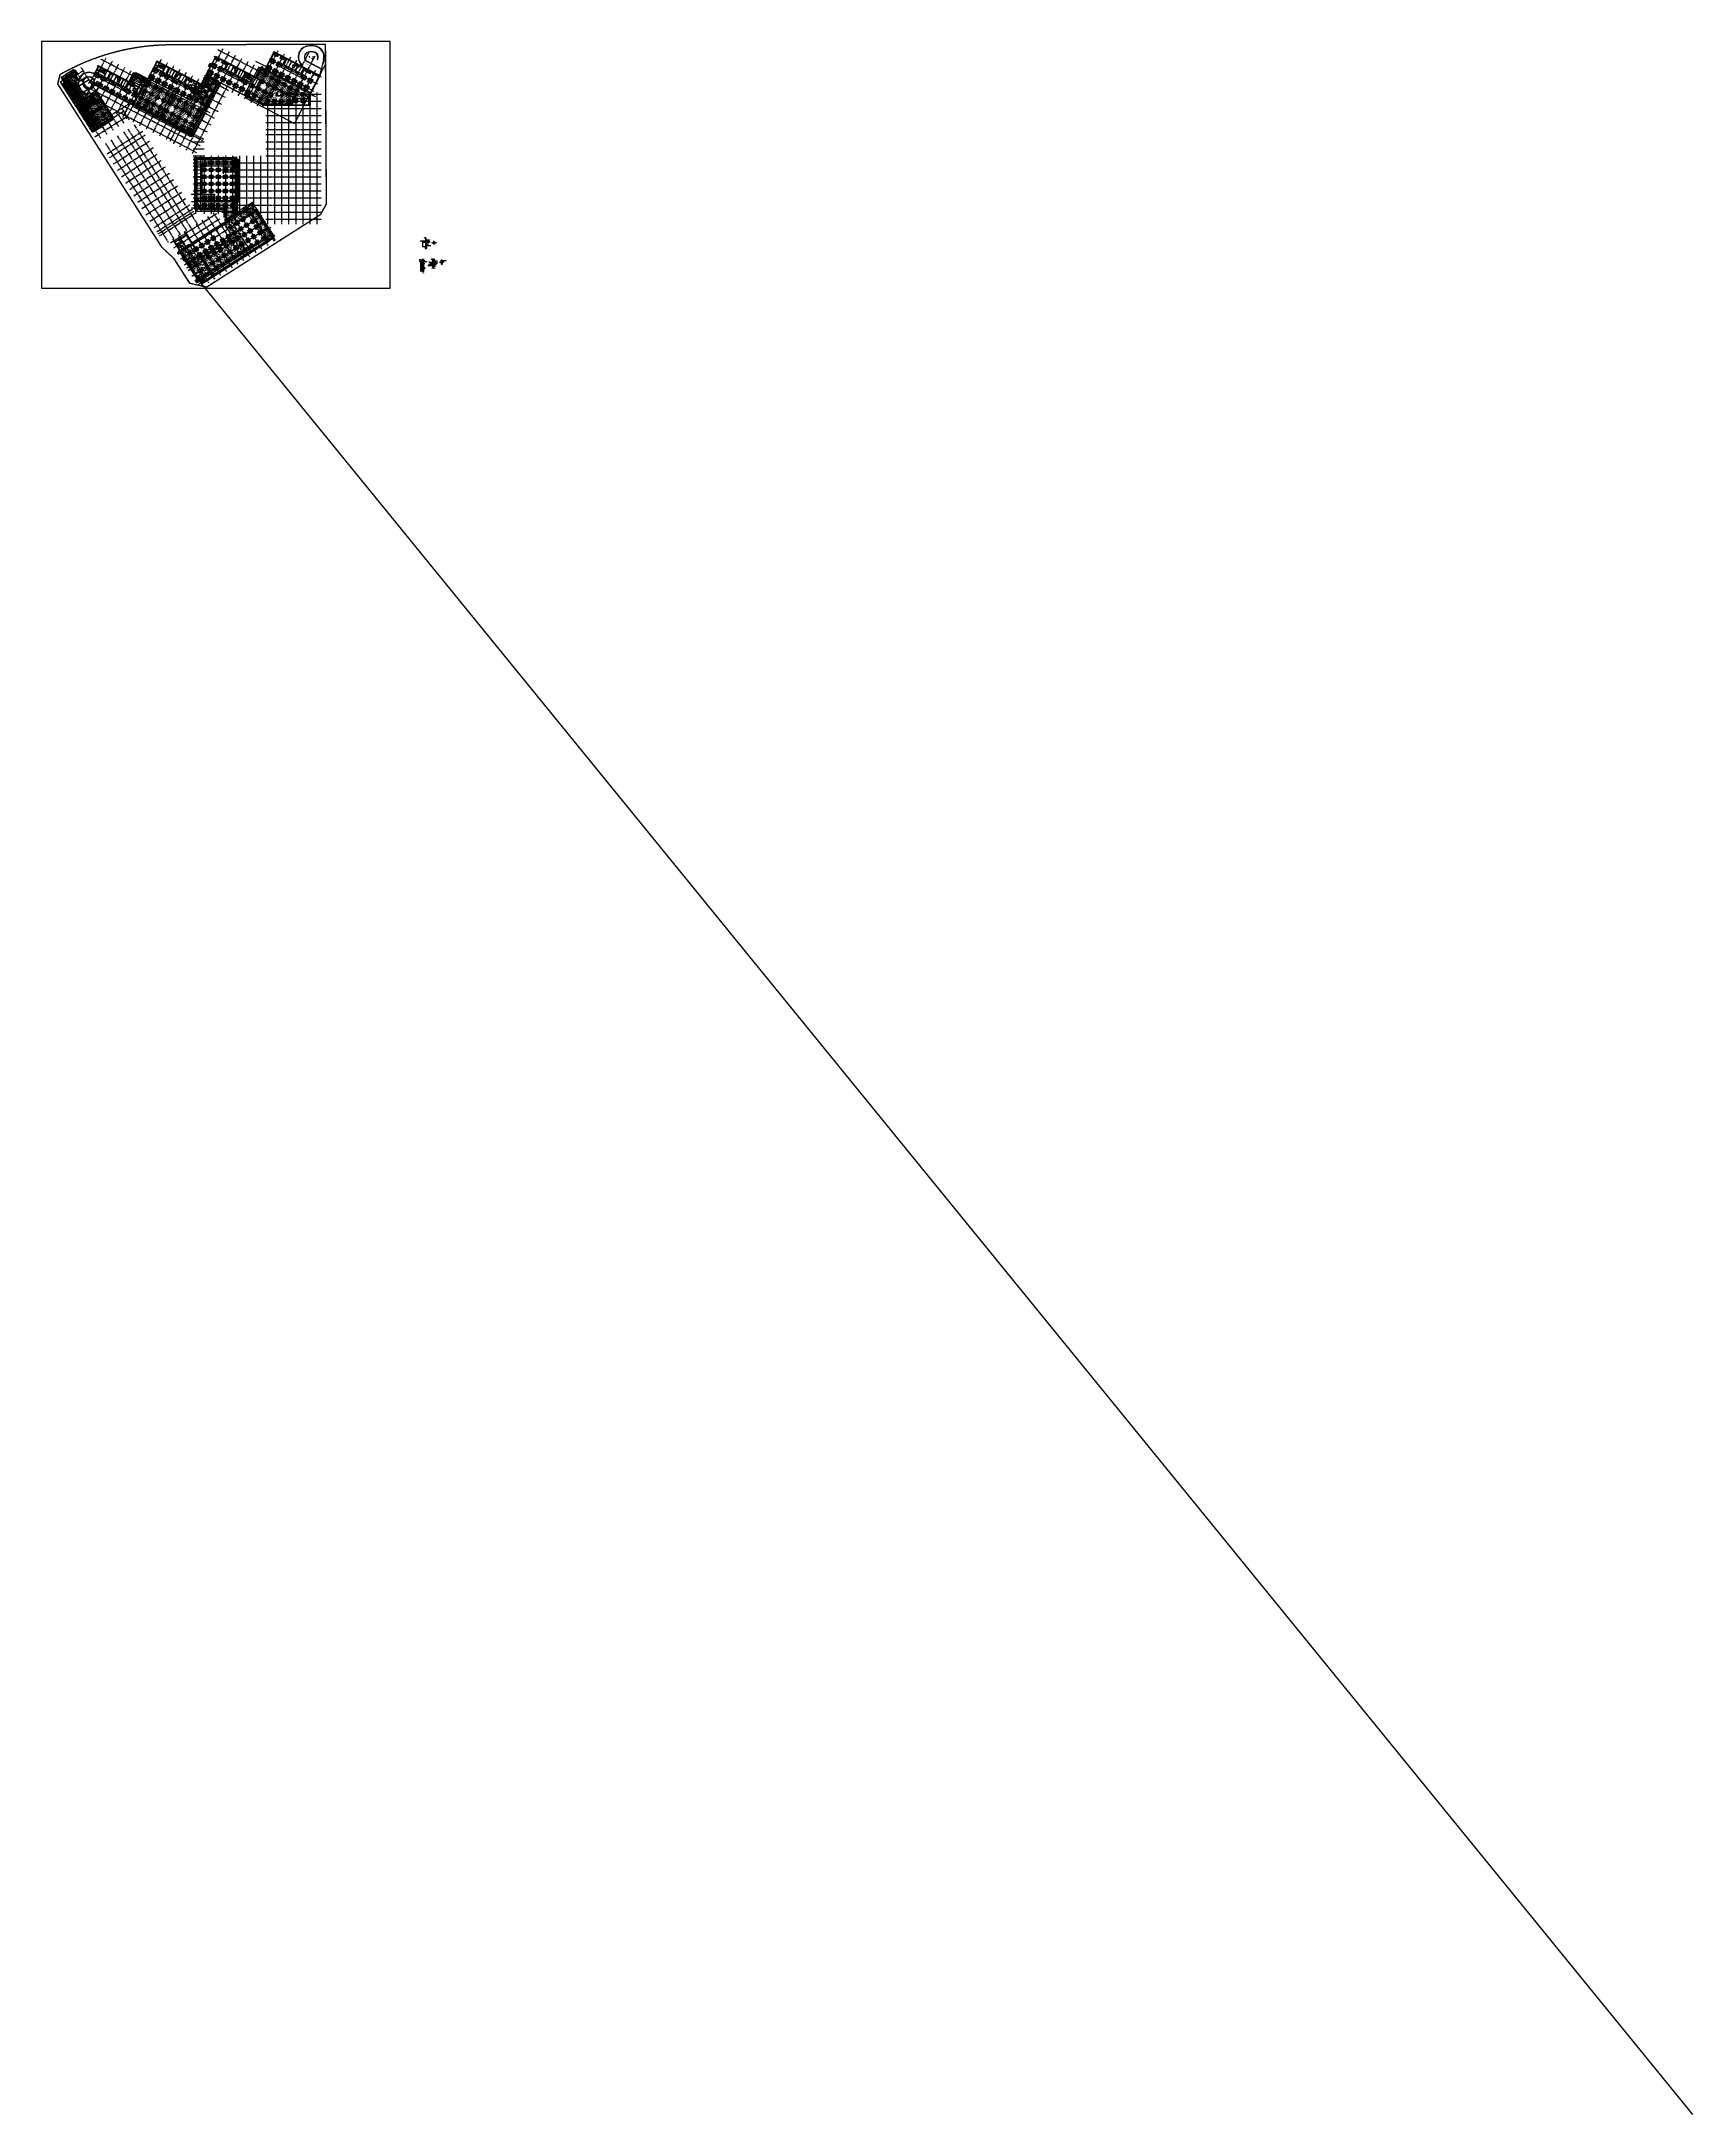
# Model space of a CAD drawing. Extents: x -190030 to 1780958, y -2186385 to 288330.
import ezdxf

# ---------------------------------------------------------------- set-up
doc = ezdxf.new("R2010")
doc.units = 0
doc.header["$LTSCALE"] = 1000
doc.header["$MEASUREMENT"] = 0
for name, pattern in [('ACAD_ISO04W100', [30, 24, -3, 0, -3]), ('CONTINOUS', [0]), ('DASH', [0.35, 0.25, -0.1]), ('DASHED', [0.75, 0.5, -0.25]), ('DOTE', [2.42, 2, -0.2, 0.02, -0.2]), ('HIDDEN', [7, 5, -2])]:
    doc.linetypes.add(name, pattern=pattern)
for name, color, linetype in [('$0$05-填充_天正', 26, 'Continuous'), ('$0$A_STR-砌块墙', 121, 'Continuous'), ('$0$A_STR-砼墙', 51, 'Continuous'), ('05-填充_天正', 26, 'Continuous'), ('104-13 B2核心筒$0$05-填充_天正', 26, 'Continuous'), ('104-13 B2核心筒$0$A_STR-砼墙', 51, 'Continuous'), ('104-1516 B2核心筒$0$A-TECH_结构', 21, 'Continuous'), ('104-6 B2核心筒$0$05-填充_天正', 26, 'Continuous'), ('104-6 B2核心筒$0$A_STR-砼墙', 51, 'Continuous'), ('104-7 B2核心筒$0$05-填充_天正', 26, 'Continuous'), ('104-7 B2核心筒$0$A_STR-砼墙', 51, 'Continuous'), ('3', 3, 'Continuous'), ('5', 5, 'Continuous'), ('A_AXIS-轴线', 1, 'DOTE'), ('A_STR-砼墙', 51, 'Continuous'), ('BEAM_SE', 144, 'DASHED'), ('COLU', 7, 'Continuous'), ('COLU_HATCH', 251, 'Continuous'), ('DIM', 3, 'Continuous'), ('DOTE', 4, 'DOTE'), ('FREEZE', 7, 'Continuous'), ('G', 3, 'Continuous'), ('HATCH', 16, 'Continuous'), ('jc', 5, 'Continuous'), ('M-用地 红线', 20, 'ACAD_ISO04W100'), ('MB', 2, 'Continuous'), ('mg', 2, 'Continuous'), ('PUB_TEXT', 7, 'Continuous'), ('s-base', 60, 'Continuous'), ('TEXT', 7, 'Continuous'), ('后浇带', 3, 'Continuous'), ('承台标注', 3, 'Continuous'), ('锚杆', 6, 'Continuous'), ('锚杆21', 3, 'Continuous'), ('集水坑', 5, 'Continuous')]:
    doc.layers.add(name, color=color, linetype=linetype)
for name, color, linetype, plot in [('04-不打印_辅助线', 165, 'Continuous', False), ('04-不打印_面积', 5, 'Continuous', False), ('104-13 B2核心筒$0$04-不打印_辅助线', 165, 'Continuous', False)]:
    doc.layers.add(name, color=color, linetype=linetype, plot=plot)
doc.styles.add('-宋体', font='', dxfattribs={"width": 0.8})
doc.styles.add('_HZTXT', font='tssdeng.shx', dxfattribs={"width": 0.8, "bigfont": 'tssdchn.shx'})
doc.styles.add('HEITI', font='simhei.ttf')
doc.styles.add('SHHZ', font='tssdeng.shx', dxfattribs={"width": 0.7, "bigfont": 'tssdchn.shx'})
doc.styles.add('TSSD_Dimension', font='Tssdeng.shx', dxfattribs={"width": 0.7, "bigfont": 'hztxt.shx'})
doc.styles.add('TSSD_Rein', font='tssdeng.shx', dxfattribs={"width": 0.7, "bigfont": 'hztxt.shx'})
doc.styles.get('-宋体').set_extended_font_data('SimSun')
doc.dimstyles.new('TSSD_100_100', dxfattribs={"dimtxt": 350, "dimasz": 100, "dimexe": 100, "dimexo": 250, "dimgap": 100, "dimtad": 1, "dimdec": 0, "dimzin": 0, "dimdsep": 46, "dimtxsty": 'TSSD_Dimension', "dimblk": 'ARCHTICK', "dimblk1": 'ARCHTICK', "dimblk2": 'ARCHTICK', "dimcen": 0, "dimdle": 100, "dimclrt": 7, "dimadec": 0, "dimazin": 0, "dimtfac": 1, "dimtdec": 0, "dimtix": 1, "dimtmove": 2, "dimatfit": 3, "dimfxl": 1, "dimtolj": 1, "dimtzin": 0, "dimarcsym": 0})
doc.dimstyles.new('TSSD_150_150', dxfattribs={"dimtxt": 525, "dimasz": 150, "dimexe": 150, "dimexo": 375, "dimgap": 150, "dimtad": 1, "dimdec": 0, "dimzin": 0, "dimdsep": 46, "dimtxsty": 'TSSD_Dimension', "dimblk": 'ARCHTICK', "dimblk1": 'ARCHTICK', "dimblk2": 'ARCHTICK', "dimcen": 0, "dimdle": 150, "dimclrt": 7, "dimadec": 0, "dimazin": 0, "dimtfac": 1, "dimtdec": 0, "dimtix": 1, "dimtmove": 2, "dimatfit": 3, "dimfxl": 1, "dimtolj": 1, "dimtzin": 0, "dimarcsym": 0})
doc.dimstyles.new('TSSD_200_200', dxfattribs={"dimtxt": 300, "dimasz": 100, "dimexe": 100, "dimexo": 0, "dimgap": 100, "dimtad": 1, "dimdec": 0, "dimzin": 0, "dimdsep": 46, "dimtxsty": 'TSSD_Dimension', "dimblk1": '_TSDBK', "dimblk2": '_TSDBK', "dimsah": 1, "dimcen": 0, "dimclrt": 7, "dimadec": 0, "dimazin": 0, "dimtfac": 1, "dimtdec": 0, "dimtix": 1, "dimtmove": 2, "dimatfit": 3, "dimldrblk": '_TSDBK', "dimfxl": 1, "dimtolj": 1, "dimtzin": 0, "dimarcsym": 0})
pattern_1 = [(45, (-301499.09, -105987.02), (-67.351921, 67.351921), []), (135, (-301499.09, -105987.02), (-67.351921, -67.351921), [])]
pattern_2 = [(45, (-64378.94, -51291.9), (-56.1266, 56.1266), []), (135, (-64378.94, -51291.9), (-56.1266, -56.1266), [])]
pattern_3 = [(17.5, (10982.17, 231129.1), (-120.282, 381.487), [])]

# ---------------------------------------------------------------- blocks, each defined once
blk = doc.blocks.new('104 轴线')
for p, q in [((-267879, 136479), (-243063, 184152)), ((-260428, 132601), (-235612, 180273)), ((-117841, 103746), (-253731, 174486)), ((-252978, 128722), (-228161, 176394)), ((-113685, 111729), (-249575, 182469)), ((-206397, 125945), (-177039, 182341)), ((-198946, 122066), (-169588, 178462)), ((-191495, 118187), (-162137, 174584)), ((-100664, 136743), (-183422, 179824)), ((-162502, 81623), (-103332, 195290)), ((-155052, 77745), (-95881, 191411)), ((-147601, 73866), (-88430, 187532)), ((-140150, 69987), (-80979, 183654)), ((-44634, 138691), (-118433, 177109)), ((-25299, 139449), (-114000, 185624)), ((854, 135981), (-109845, 193607)), ((-92783, 142787), (-73528, 179775)), ((-85332, 138908), (-66077, 175896)), ((-69898, 130873), (-37622, 192876)), ((-62447, 126995), (-30171, 188997)), ((5010, 143964), (-52557, 173931)), ((9443, 152479), (-48124, 182447)), ((-47571, 137379), (-22720, 185118)), ((13876, 160994), (-43691, 190962)), ((-35448, 142477), (-15269, 181239)), ((-27997, 138598), (-7818, 177361)), ((-16390, 142703), (-367, 173482)), ((-296507, 152317), (-270772, 168686)), ((-294971, 159219), (-249835, 88258)), ((-292106, 145398), (-266371, 161767)), ((-289691, 141601), (-263956, 157970)), ((-287377, 164050), (-242241, 93088)), ((-284860, 134007), (-259125, 150376)), ((-279783, 168880), (-234647, 97919)), ((-273455, 172905), (-228319, 101944)), ((-130863, 78732), (-266753, 149472)), ((-127630, 84941), (-263520, 155681)), ((-126707, 86715), (-262597, 157455)), ((-122274, 95231), (-258164, 165971)), ((-245448, 124995), (-220710, 172516)), ((-238076, 120964), (-213259, 168637)), ((-230625, 117086), (-205808, 164758)), ((-223174, 113207), (-198357, 160880)), ((-109530, 119712), (-192288, 162793)), ((-105097, 128228), (-187855, 171309)), ((-184044, 114309), (-154686, 170705)), ((-176593, 110430), (-147235, 166826)), ((-169142, 106551), (-139784, 162948)), ((-161691, 102673), (-132333, 159069)), ((-96508, 144726), (-127022, 160610)), ((-56517, 134054), (-122866, 168593)), ((-77881, 135029), (-58626, 172018)), ((-8939, 138824), (7084, 169603)), ((-2553, 135500), (13470, 166279)), ((-280030, 126413), (-254295, 142782)), ((-275200, 118819), (-249465, 135189)), ((-135018, 70749), (-270908, 141489)), ((-270370, 111225), (-244634, 127595)), ((-262856, 99412), (-214266, 130319)), ((-224464, 123832), (-215662, 109994)), ((-214380, 130100), (-223174, 113207)), ((-210654, 128161), (-219449, 111268)), ((-202671, 124005), (-211465, 107112)), ((-52400, 132200), (13400, 132200)), ((-52400, 123800), (13400, 123800)), ((-50400, 134200), (-50400, -14400)), ((-42000, 134200), (-42000, -14400)), ((-35206, 140600), (13400, 140600)), ((-33600, 142600), (-33600, -14400)), ((-25200, 142600), (-25200, -14400)), ((-16800, 142600), (-16800, -14400)), ((-8400, 142600), (-8400, -14400)), ((0, 142600), (0, -14400)), ((8400, 142578), (8400, -14422)), ((-265539, 103631), (-239804, 120001)), ((-260709, 96037), (-222317, 120457)), ((-256737, 89793), (-218420, 114166)), ((-230792, 119807), (-221990, 105969)), ((-217173, 99141), (-141799, -19360)), ((-209580, 103972), (-134205, -14530)), ((-194688, 119850), (-203482, 102956)), ((-186705, 115694), (-195499, 98801)), ((-178722, 111538), (-187516, 94645)), ((-170739, 107382), (-179533, 90489)), ((-162756, 103227), (-171550, 86333)), ((-158410, 100964), (-167204, 84071)), ((-52400, 115400), (13400, 115400)), ((-52400, 107000), (13400, 107000)), ((-244006, 82074), (-168631, -36427)), ((-241970, 69558), (-199106, 96822)), ((-239072, 65001), (-196208, 92266)), ((-237508, 86207), (-162134, -32294)), ((-234241, 57407), (-191378, 84672)), ((-229915, 91038), (-154540, -27464)), ((-229411, 49813), (-186547, 77078)), ((-222323, 95871), (-146948, -22631)), ((-139073, 84000), (-126000, 84000)), ((-139073, 84000), (-126000, 84000)), ((-139073, 75600), (-126000, 75600)), ((-52400, 98600), (13400, 98600)), ((-52400, 92400), (13400, 92400)), ((-52400, 84000), (13400, 84000)), ((-52400, 75600), (13400, 75600)), ((-224581, 42219), (-181717, 69484)), ((-219751, 34625), (-176887, 61890)), ((-214920, 27032), (-172057, 54296)), ((-139073, 67200), (-126000, 67200)), ((-139073, 58800), (13400, 58800)), ((-139073, 50400), (13400, 50400)), ((-136300, 67200), (-136300, -2001)), ((-126000, 67200), (-126000, -2001)), ((-117600, 67200), (-117600, -2001)), ((-109200, 67200), (-109200, -2001)), ((-100800, 67200), (-100800, -2001)), ((-92400, 67200), (-92400, -2001)), ((-84000, 67200), (-84000, -2001)), ((-75600, 67200), (-75600, -2001)), ((-67200, 67200), (-67200, -2001)), ((-58800, 67200), (-58800, -2001)), ((-52400, 67200), (13400, 67200)), ((-210090, 19438), (-167226, 46702)), ((-205260, 11844), (-162396, 39108)), ((-200430, 4250), (-157566, 31514)), ((-139073, 42000), (13400, 42000)), ((-139073, 33600), (13400, 33600)), ((-139073, 25200), (13400, 25200)), ((-195599, -3344), (-152735, 23920)), ((-190769, -10938), (-147905, 16326)), ((-185939, -18532), (-143075, 8732)), ((-182718, -23595), (-139855, 3669)), ((-181108, -26126), (-138245, 1138)), ((-158456, -48930), (-73109, 5398)), ((-153945, -56016), (-61764, 2663)), ((-139073, 16800), (13400, 16800)), ((-139073, 8400), (13400, 8400)), ((-105000, 0), (13400, 0)), ((-105000, 0), (13400, 0)), ((-86465, 1426), (-57287, -44410)), ((-79126, 6098), (-49948, -39738)), ((-65036, 3331), (-41175, -34153)), ((-179552, -28573), (-136688, -1309)), ((-166188, -36782), (-111041, -1677)), ((-162322, -42856), (-107174, -7751)), ((-150133, -23323), (-113808, -80389)), ((-149616, -62863), (-57436, -4184)), ((-149595, -62849), (-57415, -4171)), ((-149374, -22840), (-113048, -79905)), ((-145267, -69696), (-53086, -11017)), ((-145246, -69682), (-53065, -11004)), ((-142541, -18490), (-106215, -75556)), ((-140917, -76529), (-48736, -17850)), ((-140896, -76515), (-48715, -17837)), ((-136567, -83362), (-44387, -24683)), ((-136546, -83348), (-44366, -24670)), ((-135708, -14141), (-99382, -71206)), ((-128875, -9791), (-92549, -66856)), ((-122042, -5442), (-85716, -62507)), ((-115209, -1092), (-78883, -58157)), ((-100975, -7810), (-71797, -53646)), ((-93298, -2923), (-64120, -48760)), ((-52368, -8400), (13400, -8400)), ((-163799, -32023), (-127474, -89088)), ((-156966, -27673), (-120641, -84738)), ((-134130, -87144), (-41949, -28466))]:
    blk.add_line(p, q)
at = {"layer": 'Defpoints'}
blk.add_lwpolyline([(13135, -2670), (19996, 9914), (18926, 200140), (-165691, 199501, 0.06484287), (-234306, 190322, 0.06489419), (-298282, 163874), (-300993, 152958), (-177498, -41043), (-162540, -55229), (-143745, -84755), (-123037, -89354), (13135, -2670)], format="xyb", close=True, dxfattribs=at)
blk = doc.blocks.new('A$C63741260')
at = {"layer": '04-不打印_辅助线'}
blk.add_lwpolyline([(0, -1242375), (416150, -1242375), (416150, -948025), (0, -948025)], close=True, dxfattribs=at)
blk.add_lwpolyline([(0, -1242375), (416150, -1242375), (416150, -948025), (0, -948025)], close=True, dxfattribs=at)
blk.add_lwpolyline([(0, -1242375), (416150, -1242375), (416150, -948025), (0, -948025)], close=True, dxfattribs=at)
blk.add_lwpolyline([(0, -1242375), (416150, -1242375), (416150, -948025), (0, -948025)], close=True, dxfattribs=at)
at = {"layer": '04-不打印_面积'}
blk.add_lwpolyline([(0, -1242375), (416150, -1242375), (416150, -948025), (0, -948025)], close=True, dxfattribs=at)
blk = doc.blocks.new('A$C40850C3D')
at = {"layer": 's-base', "color": 8, "linetype": 'DASHED'}
for p, q in [((-1500, 1500), (-2000, 2000)), ((1500, 1500), (2000, 2000)), ((-1500, -1500), (-2000, -2000)), ((1500, -1500), (2000, -2000))]:
    blk.add_line(p, q, dxfattribs=at)
for points in [[(2000, 2000), (2000, -2000), (-2000, -2000), (-2000, 2000)], [(1500, 1500), (1500, -1500), (-1500, -1500), (-1500, 1500)]]:
    blk.add_lwpolyline(points, close=True, dxfattribs=at)
blk = doc.blocks.new('XZD3')
at = {"layer": 's-base', "color": 8, "linetype": 'DASHED'}
for p, q in [((1093271, -6301), (1092771, -5801)), ((1093271, -9901), (1092771, -10401)), ((1096871, -6301), (1097371, -5801)), ((1096871, -9901), (1097371, -10401))]:
    blk.add_line(p, q, dxfattribs=at)
for points in [[(1097371, -5801), (1097371, -10401), (1092771, -10401), (1092771, -5801)], [(1096871, -6301), (1096871, -9901), (1093271, -9901), (1093271, -6301)]]:
    blk.add_lwpolyline(points, close=True, dxfattribs=at)
blk = doc.blocks.new('XZD2')
at = {"layer": 's-base', "color": 8, "linetype": 'DASHED'}
for p, q in [((1143371, -22700), (1142871, -22200)), ((1146571, -22700), (1147071, -22200)), ((1143371, -25900), (1142871, -26400)), ((1146571, -25900), (1147071, -26400))]:
    blk.add_line(p, q, dxfattribs=at)
for points in [[(1147071, -22200), (1147071, -26400), (1142871, -26400), (1142871, -22200)], [(1146571, -22700), (1146571, -25900), (1143371, -25900), (1143371, -22700)]]:
    blk.add_lwpolyline(points, close=True, dxfattribs=at)
blk = doc.blocks.new('xzd-3b')
at = {"layer": 's-base', "color": 8, "linetype": 'DASHED'}
for p, q in [((-543722, -43410), (-544322, -42810)), ((-543722, -47210), (-544322, -47810)), ((-539922, -43410), (-539322, -42810)), ((-539922, -47210), (-539322, -47810))]:
    blk.add_line(p, q, dxfattribs=at)
for points in [[(-539322, -42810), (-539322, -47810), (-544322, -47810), (-544322, -42810)], [(-539922, -43410), (-539922, -47210), (-543722, -47210), (-543722, -43410)]]:
    blk.add_lwpolyline(points, close=True, dxfattribs=at)
at = {"layer": 'TEXT', "color": 8, "style": 'TSSD_Rein', "width": 0.7}
blk.add_text('XZD3', height=525, rotation=359.999999, dxfattribs=at).set_placement((-541573, -44673))
blk = doc.blocks.new('zhu1')
at = {"layer": 'COLU_HATCH'}
for points in [[(4972, 124256), (5681, 123887), (6259, 124996), (5549, 125365)], [(75547, 129456), (74837, 129825), (75414, 130934), (76124, 130565)], [(83530, 126709), (83023, 125733), (82402, 126056), (82910, 127032)], [(-170284, 101407), (-169801, 100647), (-169126, 101077), (-169609, 101836)], [(-165061, 104374), (-164739, 103868), (-164233, 104190), (-164555, 104696)], [(-162699, 100661), (-162377, 100155), (-161871, 100477), (-162193, 100983)], [(-138915, 105136), (-139284, 104426), (-138575, 104057), (-138205, 104766)], [(-134759, 113119), (-134050, 112749), (-133472, 113858), (-134182, 114227)], [(-131373, 101322), (-131743, 100613), (-131122, 100290), (-130753, 100999)], [(-126687, 110325), (-127195, 109350), (-126574, 109027), (-126066, 110002)], [(-93235, 101818), (-92615, 101495), (-92291, 102116), (-92912, 102439)], [(-73713, 101745), (-73344, 102454), (-72457, 101993), (-72826, 101283)], [(-68340, 110334), (-68709, 109624), (-69419, 109994), (-69049, 110703)], [(-64183, 118319), (-64893, 118688), (-64316, 119796), (-63606, 119426)], [(-60887, 106568), (-61257, 105857), (-61877, 106181), (-61508, 106891)], [(-56200, 115570), (-56708, 114594), (-57329, 114918), (-56821, 115893)], [(-53483, 102599), (-53806, 101979), (-54427, 102302), (-54103, 102923)], [(-46032, 98721), (-46355, 98100), (-46976, 98423), (-46653, 99044)], [(-26396, 100056), (-26904, 99080), (-27525, 99403), (-27017, 100379)], [(-7936, 99353), (-7315, 99029), (-6992, 99650), (-7613, 99973)], [(-3847, 107315), (-2960, 106853), (-2591, 107563), (-3478, 108025)], [(816, 116274), (447, 115564), (1157, 115195), (1526, 115904)], [(3515, 103482), (4402, 103021), (4771, 103730), (3884, 104192)], [(8357, 112460), (7988, 111750), (8609, 111427), (8978, 112137)], [(10966, 99604), (11853, 99142), (12222, 99852), (11335, 100313)], [(13044, 121463), (12536, 120487), (13157, 120164), (13665, 121140)], [(15762, 108493), (15439, 107872), (16060, 107549), (16383, 108170)], [(23213, 104615), (22890, 103994), (23511, 103671), (23834, 104291)], [(30664, 100736), (30341, 100115), (30962, 99792), (31285, 100413)], [(42848, 105948), (42270, 104839), (42891, 104516), (43469, 105625)], [(49677, 100984), (50387, 100615), (50964, 101723), (50254, 102093)], [(53946, 109077), (54567, 108754), (54891, 109375), (54270, 109698)], [(61930, 104921), (62550, 104598), (62874, 105219), (62253, 105542)], [(66905, 112422), (66018, 112884), (66388, 113594), (67275, 113132)], [(69380, 101043), (70001, 100720), (70325, 101340), (69704, 101664)], [(71391, 121473), (71022, 120763), (70312, 121132), (70681, 121842)], [(74267, 108590), (73380, 109052), (73750, 109761), (74637, 109299)], [(78844, 117706), (78475, 116997), (77854, 117320), (78223, 118029)], [(81718, 104711), (80831, 105173), (81201, 105882), (82088, 105421)], [(86248, 113738), (85925, 113117), (85304, 113441), (85628, 114062)], [(89169, 100832), (88282, 101294), (88652, 102004), (89539, 101542)], [(93699, 109860), (93376, 109239), (92755, 109562), (93078, 110183)], [(101150, 105981), (100827, 105360), (100206, 105683), (100529, 106304)], [(108647, 102191), (108278, 101481), (107657, 101805), (108026, 102514)], [(113334, 111194), (112826, 110218), (112205, 110542), (112713, 111517)], [(120252, 106184), (119542, 106553), (120120, 107662), (120829, 107292)], [(126043, 103338), (126708, 102992), (127031, 103613), (126366, 103959)], [(-177717, 96323), (-177395, 95817), (-176720, 96247), (-177042, 96753)], [(-173178, 89374), (-172856, 88867), (-172350, 89190), (-172672, 89696)], [(-170763, 85577), (-170441, 85071), (-169935, 85393), (-170257, 85899)], [(-165933, 77983), (-165611, 77477), (-165105, 77799), (-165427, 78305)], [(-165584, 94204), (-165262, 93698), (-164756, 94020), (-165078, 94526)], [(-163169, 90407), (-162847, 89901), (-162341, 90223), (-162663, 90729)], [(-158339, 82813), (-158017, 82307), (-157511, 82629), (-157833, 83135)], [(-153509, 75219), (-153187, 74713), (-152680, 75035), (-153002, 75541)], [(-144649, 80854), (-144327, 80348), (-143821, 80670), (-144143, 81176)], [(-143579, 96177), (-142692, 95715), (-142322, 96425), (-143209, 96886)], [(-139656, 84090), (-139280, 83499), (-138689, 83875), (-139065, 84466)], [(-135330, 91882), (-134960, 92592), (-135847, 93054), (-136217, 92344)], [(-134825, 76496), (-134450, 75905), (-133859, 76281), (-134235, 76872)], [(-127879, 88004), (-127509, 88713), (-128396, 89175), (-128766, 88465)], [(-123969, 97355), (-124292, 96734), (-123671, 96411), (-123348, 97032)], [(-120428, 84125), (-120059, 84834), (-120946, 85296), (-121315, 84587)], [(-116518, 93476), (-116841, 92855), (-116221, 92532), (-115897, 93153)], [(-112977, 80246), (-112608, 80956), (-113495, 81417), (-113864, 80708)], [(-109067, 89597), (-109391, 88976), (-108770, 88653), (-108446, 89274)], [(-105526, 76367), (-105157, 77077), (-106044, 77539), (-106413, 76829)], [(-101570, 85807), (-101940, 85098), (-101319, 84774), (-100949, 85484)], [(-96883, 94811), (-97391, 93835), (-96770, 93511), (-96262, 94487)], [(-94210, 81863), (-94579, 81153), (-93870, 80784), (-93500, 81493)], [(-90054, 89846), (-89345, 89476), (-88883, 90363), (-89592, 90733)], [(-86346, 77262), (-85725, 76939), (-85401, 77560), (-86022, 77883)], [(-85785, 97939), (-84942, 97501), (-84619, 98122), (-85461, 98560)], [(-81957, 85801), (-81292, 85454), (-80969, 86075), (-81634, 86421)], [(-77801, 93784), (-77181, 93460), (-76857, 94081), (-77478, 94405)], [(-74506, 81922), (-73885, 81599), (-73562, 82219), (-74183, 82543)], [(-70351, 89905), (-69730, 89582), (-69406, 90203), (-70027, 90526)], [(-67055, 78043), (-66435, 77720), (-66111, 78341), (-66732, 78664)], [(-66351, 97912), (-65982, 98622), (-65095, 98160), (-65464, 97450)], [(-62900, 86026), (-62279, 85703), (-61956, 86324), (-62576, 86647)], [(-59605, 74164), (-58984, 73841), (-58660, 74462), (-59281, 74785)], [(-58900, 94033), (-58531, 94743), (-57644, 94281), (-58013, 93571)], [(-55449, 82148), (-54828, 81824), (-54505, 82445), (-55126, 82768)], [(-51449, 90154), (-51080, 90864), (-50193, 90402), (-50562, 89693)], [(-47998, 78269), (-47377, 77946), (-47054, 78567), (-47675, 78890)], [(-43999, 86276), (-43629, 86985), (-42742, 86523), (-43112, 85814)], [(-40547, 74390), (-39926, 74067), (-39603, 74688), (-40224, 75011)], [(-38581, 94842), (-38904, 94221), (-39525, 94544), (-39202, 95165)], [(-36548, 82397), (-36178, 83106), (-35291, 82645), (-35661, 81935)], [(-31084, 91053), (-31453, 90342), (-32074, 90665), (-31704, 91376)], [(-28299, 78102), (-29186, 78564), (-28816, 79274), (-27929, 78812)], [(-23635, 87061), (-24004, 86352), (-24714, 86721), (-24344, 87431)], [(-20957, 74339), (-20336, 74016), (-20013, 74636), (-20634, 74960)], [(-19479, 95045), (-20188, 95415), (-19611, 96524), (-18901, 96154)], [(-16524, 82854), (-15904, 82531), (-15580, 83152), (-16201, 83475)], [(-10963, 92022), (-11471, 91046), (-12092, 91369), (-11584, 92345)], [(-9074, 78975), (-8453, 78652), (-8129, 79273), (-8750, 79596)], [(-4641, 87491), (-4020, 87168), (-3697, 87788), (-4318, 88112)], [(-485, 95474), (136, 95151), (459, 95772), (-162, 96095)], [(9159, 95809), (8836, 95188), (9457, 94865), (9780, 95486)], [(18417, 95725), (19304, 95263), (19673, 95973), (18786, 96435)], [(25868, 91846), (26755, 91385), (27124, 92094), (26237, 92556)], [(33319, 87968), (34206, 87506), (34575, 88216), (33688, 88677)], [(38161, 96945), (37792, 96236), (38413, 95913), (38782, 96622)], [(40681, 84135), (41568, 83674), (41937, 84383), (41050, 84845)], [(45522, 93002), (45152, 92292), (45862, 91923), (46231, 92632)], [(48908, 79908), (49529, 79585), (49852, 80205), (49231, 80529)], [(53341, 88423), (53962, 88100), (54285, 88721), (53664, 89044)], [(56359, 76029), (56980, 75706), (57303, 76327), (56682, 76650)], [(57774, 96938), (58395, 96615), (58718, 97236), (58097, 97559)], [(60792, 84544), (61413, 84221), (61736, 84842), (61115, 85165)], [(65225, 93060), (65846, 92736), (66169, 93357), (65548, 93681)], [(68243, 80666), (68864, 80342), (69187, 80963), (68566, 81287)], [(72676, 89181), (73296, 88858), (73620, 89479), (72999, 89802)], [(76173, 81450), (76873, 81450), (76873, 82150), (76173, 82150)], [(76831, 97164), (77452, 96841), (77775, 97462), (77155, 97785)], [(80126, 85302), (80747, 84979), (81071, 85600), (80450, 85923)], [(81173, 81450), (81873, 81450), (81873, 82150), (81173, 82150)], [(84282, 93285), (84903, 92962), (85226, 93583), (84605, 93906)], [(89573, 81450), (90273, 81450), (90273, 82150), (89573, 82150)], [(91733, 89407), (92354, 89083), (92677, 89704), (92056, 90028)], [(96620, 96954), (95733, 97416), (96102, 98125), (96989, 97663)], [(97973, 81450), (98673, 81450), (98673, 82150), (97973, 82150)], [(99184, 85528), (99805, 85205), (100128, 85826), (99507, 86149)], [(104071, 93075), (103184, 93537), (103553, 94246), (104440, 93785)], [(106373, 81450), (107073, 81450), (107073, 82150), (106373, 82150)], [(111433, 89243), (110546, 89704), (110916, 90414), (111803, 89952)], [(114773, 81450), (115523, 81450), (115523, 82150), (114773, 82150)], [(116096, 98201), (115727, 97491), (115017, 97860), (115387, 98570)], [(117177, 86308), (117842, 85961), (118166, 86582), (117500, 86929)], [(121448, 94513), (122114, 94166), (122437, 94787), (121771, 95134)], [(-161103, 70389), (-160781, 69883), (-160274, 70205), (-160596, 70711)], [(-156272, 62795), (-155950, 62289), (-155444, 62611), (-155766, 63117)], [(-151527, 55147), (-151205, 54641), (-150530, 55070), (-150852, 55577)], [(-148678, 67625), (-148356, 67119), (-147850, 67441), (-148172, 67947)], [(-144122, 70523), (-143800, 70017), (-143294, 70339), (-143616, 70845)], [(-143933, 59978), (-143611, 59471), (-142936, 59901), (-143258, 60407)], [(-139819, 73260), (-139497, 72754), (-138991, 73076), (-139313, 73582)], [(-139292, 62929), (-138970, 62423), (-138464, 62745), (-138786, 63251)], [(-139049, 52299), (-138727, 51793), (-138052, 52222), (-138374, 52729)], [(-135073, 65613), (-134751, 65107), (-134076, 65536), (-134398, 66042)], [(-131455, 57129), (-131133, 56623), (-130458, 57053), (-130780, 57559)], [(-129995, 68902), (-129619, 68311), (-129029, 68687), (-129404, 69278)], [(-126663, 49689), (-126287, 49098), (-125696, 49474), (-126072, 50065)], [(-125165, 61308), (-124789, 60717), (-124198, 61093), (-124574, 61684)], [(-120334, 53714), (-119959, 53123), (-119368, 53499), (-119744, 54090)], [(-99799, 71019), (-99178, 70695), (-98785, 71449), (-99406, 71773)], [(-98164, 72535), (-97795, 73244), (-98682, 73706), (-99051, 72996)], [(-96073, 69079), (-95452, 68756), (-95060, 69510), (-95681, 69833)], [(-89855, 70521), (-89234, 70198), (-88911, 70819), (-89532, 71142)], [(-88090, 64923), (-87469, 64600), (-87077, 65354), (-87698, 65677)], [(-82448, 66665), (-81827, 66342), (-81504, 66963), (-82125, 67286)], [(-80107, 60768), (-79486, 60445), (-79094, 61198), (-79715, 61522)], [(-78939, 73407), (-78318, 73083), (-77995, 73704), (-78616, 74027)], [(-74997, 62787), (-74377, 62463), (-74053, 63084), (-74674, 63407)], [(-72124, 56612), (-71503, 56289), (-71110, 57043), (-71731, 57366)], [(-71488, 69528), (-70867, 69205), (-70544, 69826), (-71165, 70149)], [(-67547, 58908), (-66926, 58585), (-66602, 59206), (-67223, 59529)], [(-64141, 52456), (-63520, 52133), (-63127, 52887), (-63748, 53210)], [(-64037, 65649), (-63416, 65326), (-63093, 65947), (-63714, 66270)], [(-60096, 55029), (-59475, 54706), (-59152, 55327), (-59772, 55650)], [(-56586, 61770), (-55966, 61447), (-55642, 62068), (-56263, 62391)], [(-52645, 51150), (-52024, 50827), (-51701, 51448), (-52322, 51771)], [(-52154, 70286), (-51533, 69963), (-51210, 70583), (-51830, 70907)], [(-49136, 57892), (-48515, 57569), (-48191, 58189), (-48812, 58513)], [(-44703, 66407), (-44082, 66084), (-43759, 66705), (-44380, 67028)], [(-41685, 54013), (-41064, 53690), (-40741, 54311), (-41361, 54634)], [(-37252, 62528), (-36631, 62205), (-36308, 62826), (-36929, 63149)], [(-33702, 49857), (-33081, 49534), (-32757, 50155), (-33378, 50478)], [(-33096, 70511), (-32475, 70188), (-32152, 70809), (-32773, 71132)], [(-29269, 58373), (-28648, 58049), (-28325, 58670), (-28946, 58994)], [(-25113, 66356), (-24492, 66032), (-24169, 66653), (-24790, 66977)], [(-21818, 54494), (-21197, 54171), (-20874, 54792), (-21495, 55115)], [(-17662, 62477), (-17041, 62154), (-16718, 62775), (-17339, 63098)], [(-13506, 70460), (-12885, 70137), (-12562, 70758), (-13183, 71081)], [(64373, 73050), (65073, 73050), (65073, 73750), (64373, 73750)], [(72773, 73050), (73473, 73050), (73473, 73750), (72773, 73750)], [(81173, 73050), (81873, 73050), (81873, 73750), (81173, 73750)], [(89573, 73050), (90273, 73050), (90273, 73750), (89573, 73750)], [(98823, 73000), (98823, 73800), (97823, 73800), (97823, 73000)], [(107223, 73000), (107223, 73800), (106223, 73800), (106223, 73000)], [(115623, 73000), (115623, 73800), (114623, 73800), (114623, 73000)], [(-146643, 47469), (-146321, 46963), (-145646, 47392), (-145968, 47898)], [(-141851, 40028), (-141475, 39438), (-140884, 39813), (-141260, 40404)], [(-134257, 44859), (-133881, 44268), (-133290, 44644), (-133666, 45234)], [(-56158, 48301), (-55537, 47977), (-55144, 48731), (-55765, 49054)], [(-48175, 44145), (-47554, 43822), (-47161, 44576), (-47782, 44899)], [(-45194, 47272), (-44573, 46949), (-44250, 47569), (-44871, 47893)], [(-43828, 41882), (-43207, 41559), (-42815, 42313), (-43436, 42636)], [(-39127, 39435), (-38506, 39112), (-38114, 39866), (-38735, 40189)], [(-37211, 43116), (-36590, 42793), (-36267, 43414), (-36888, 43737)], [(-29090, 40524), (-28469, 40200), (-28146, 40821), (-28767, 41144)], [(-26251, 45979), (-25630, 45655), (-25307, 46276), (-25927, 46600)], [(-21077, 5300), (-21777, 5300), (-21777, 4600), (-21077, 4600)], [(-10527, 5300), (-11227, 5300), (-11227, 4700), (-10527, 4700)], [(-2127, 5300), (-2827, 5300), (-2827, 4700), (-2127, 4700)], [(-2127, 350), (-2827, 350), (-2827, -350), (-2127, -350)], [(6273, 5300), (5573, 5300), (5573, 4700), (6273, 4700)], [(6273, 350), (5573, 350), (5573, -350), (6273, -350)], [(14673, 5300), (13973, 5300), (13973, 4700), (14673, 4700)], [(14673, 350), (13973, 350), (13973, -350), (14673, -350)], [(23073, 5300), (22373, 5300), (22373, 4700), (23073, 4700)], [(23073, 350), (22373, 350), (22373, -350), (23073, -350)], [(28522, 5300), (27922, 5300), (27922, 4700), (28522, 4700)], [(28522, 350), (27922, 350), (27922, -350), (28522, -350)], [(-21077, -2450), (-21777, -2450), (-21777, -3150), (-21077, -3150)], [(-11277, -8050), (-10277, -8050), (-10277, -8850), (-11277, -8850)], [(-11227, -2450), (-10527, -2450), (-10527, -3150), (-11227, -3150)], [(-11227, -16400), (-10427, -16400), (-10427, -17200), (-11227, -17200)], [(-2977, -8050), (-1977, -8050), (-1977, -8850), (-2977, -8850)], [(-2127, -17150), (-2827, -17150), (-2827, -16450), (-2127, -16450)], [(6323, -8050), (5323, -8050), (5323, -8850), (6323, -8850)], [(5523, -16450), (6323, -16450), (6323, -17250), (5523, -17250)], [(13923, -16450), (14723, -16450), (14723, -17250), (13923, -17250)], [(14673, -8050), (13973, -8050), (13973, -8750), (14673, -8750)], [(23073, -16450), (22273, -16450), (22273, -17450), (23073, -17450)], [(23073, -8050), (22373, -8050), (22373, -8750), (23073, -8750)], [(28522, -8050), (27922, -8050), (27922, -8750), (28522, -8750)], [(28522, -16450), (27922, -16450), (27922, -17150), (28522, -17150)], [(-20827, -41649), (-21527, -41649), (-21527, -42349), (-20827, -42349)], [(-14077, -35600), (-13277, -35600), (-13277, -36200), (-14077, -36200)], [(-11227, -24800), (-10427, -24800), (-10427, -25600), (-11227, -25600)], [(-10227, -33200), (-11227, -33200), (-11227, -34000), (-10227, -34000)], [(-10527, -41649), (-11227, -41649), (-11227, -42349), (-10527, -42349)], [(-2877, -33150), (-2077, -33150), (-2077, -33950), (-2877, -33950)], [(-2127, -25550), (-2827, -25550), (-2827, -24850), (-2127, -24850)], [(-2127, -41650), (-2827, -41650), (-2827, -42350), (-2127, -42350)], [(5473, -33150), (6273, -33150), (6273, -33950), (5473, -33950)], [(5523, -24800), (6323, -24800), (6323, -25600), (5523, -25600)], [(6523, -41550), (5523, -41550), (5523, -42350), (6523, -42350)], [(13823, -41550), (14823, -41550), (14823, -42350), (13823, -42350)], [(14673, -25550), (13973, -25550), (13973, -24850), (14673, -24850)], [(14673, -33950), (13973, -33950), (13973, -33250), (14673, -33250)], [(22123, -41550), (23123, -41550), (23123, -42350), (22123, -42350)], [(22373, -24800), (23073, -24800), (23073, -25600), (22373, -25600)], [(22373, -33200), (23073, -33200), (23073, -34000), (22373, -34000)], [(28522, -24850), (27922, -24850), (27922, -25550), (28522, -25550)], [(28522, -33250), (27922, -33250), (27922, -33950), (28522, -33950)], [(28522, -41650), (27922, -41650), (27922, -42350), (28522, -42350)], [(-15291, -55288), (-15884, -55658), (-15513, -56252), (-14920, -55881)], [(-10527, -50049), (-11227, -50049), (-11227, -50749), (-10527, -50749)], [(-10527, -55000), (-11227, -55000), (-11227, -55700), (-10527, -55700)], [(-2127, -50050), (-2827, -50050), (-2827, -50750), (-2127, -50750)], [(-2127, -55000), (-2827, -55000), (-2827, -55700), (-2127, -55700)], [(6273, -50050), (5573, -50050), (5573, -50750), (6273, -50750)], [(6273, -55000), (5573, -55000), (5573, -55700), (6273, -55700)], [(8562, -74222), (8991, -74896), (9666, -74467), (9236, -73792)], [(14673, -50050), (13973, -50050), (13973, -50750), (14673, -50750)], [(14673, -58450), (13973, -58450), (13973, -59150), (14673, -59150)], [(15717, -69726), (16093, -70317), (16683, -69941), (16307, -69350)], [(23073, -50050), (22373, -50050), (22373, -50750), (23073, -50750)], [(23073, -58450), (22373, -58450), (22373, -59150), (23073, -59150)], [(23367, -64797), (23769, -65430), (24360, -65054), (23957, -64422)], [(28223, -72612), (28982, -72129), (28552, -71454), (27793, -71937)], [(28522, -50050), (27922, -50050), (27922, -50750), (28522, -50750)], [(29076, -59147), (29582, -58825), (29206, -58235), (28700, -58557)], [(30200, -60448), (30602, -61080), (31193, -60704), (30790, -60072)], [(35056, -68262), (35815, -67779), (35385, -67104), (34626, -67588)], [(37539, -55776), (37941, -56408), (38532, -56032), (38129, -55400)], [(39018, -74394), (39447, -75069), (40122, -74639), (39693, -73964)], [(42353, -63617), (43112, -63134), (42682, -62459), (41923, -62943)], [(46357, -69722), (46787, -70397), (47461, -69967), (47032, -69292)], [(50850, -57319), (51226, -57910), (51858, -57507), (51482, -56917)], [(55199, -64153), (55575, -64743), (56208, -64340), (55832, -63750)], [(59549, -70986), (59925, -71576), (60558, -71173), (60182, -70583)], [(-25366, -96530), (-25688, -96024), (-26194, -96346), (-25872, -96852)], [(-25604, -95970), (-25174, -96645), (-24499, -96215), (-24929, -95540)], [(-18771, -91620), (-18341, -92295), (-17666, -91865), (-18096, -91191)], [(-14260, -98706), (-13830, -99381), (-13155, -98952), (-13585, -98277)], [(-11938, -87271), (-11508, -87945), (-10833, -87516), (-11263, -86841)], [(-7427, -94357), (-6997, -95032), (-6322, -94602), (-6752, -93927)], [(-5104, -82921), (-4675, -83596), (-4000, -83166), (-4430, -82491)], [(-594, -90007), (-164, -90682), (511, -90252), (81, -89577)], [(1729, -78571), (2158, -79246), (2833, -78817), (2403, -78142)], [(3756, -96840), (4185, -97515), (4860, -97085), (4431, -96410)], [(6239, -85657), (6669, -86332), (7344, -85903), (6914, -85228)], [(10589, -92490), (11019, -93165), (11693, -92736), (11264, -92061)], [(13072, -81308), (13502, -81983), (14177, -81553), (13747, -80878)], [(15008, -99339), (15384, -99929), (15974, -99553), (15598, -98963)], [(17422, -88141), (17852, -88816), (18526, -88386), (18097, -87711)], [(20228, -76812), (20603, -77403), (21194, -77027), (20818, -76436)], [(21841, -94989), (22217, -95580), (22807, -95204), (22431, -94613)], [(24577, -83645), (24953, -84236), (25544, -83860), (25168, -83269)], [(28927, -90478), (29303, -91069), (29893, -90693), (29517, -90103)], [(32185, -78743), (32614, -79418), (33289, -78989), (32860, -78314)], [(33276, -97311), (33652, -97902), (34243, -97526), (33867, -96936)], [(36534, -85576), (36964, -86251), (37639, -85822), (37209, -85147)], [(40884, -92409), (41314, -93084), (41989, -92655), (41559, -91980)], [(43367, -81227), (43797, -81902), (44472, -81472), (44042, -80797)], [(45621, -99944), (46380, -99461), (45951, -98786), (45192, -99269)], [(47717, -88060), (48147, -88735), (48822, -88305), (48392, -87630)], [(50707, -76555), (51136, -77230), (51811, -76800), (51382, -76125)], [(52454, -95595), (53213, -95111), (52784, -94436), (52025, -94920)], [(55056, -83388), (55486, -84063), (56161, -83633), (55731, -82958)], [(59751, -90950), (60510, -90466), (60081, -89791), (59322, -90275)], [(63899, -77819), (64275, -78409), (64907, -78006), (64531, -77416)], [(68248, -84652), (68624, -85242), (69257, -84839), (68881, -84249)], [(-39201, -105336), (-39523, -104830), (-40029, -105152), (-39707, -105659)], [(-34636, -112507), (-34958, -112001), (-35465, -112323), (-35142, -112829)], [(-32283, -100933), (-32605, -100427), (-33112, -100749), (-32789, -101255)], [(-30287, -119340), (-30609, -118834), (-31115, -119156), (-30793, -119662)], [(-27719, -108104), (-28041, -107597), (-28547, -107920), (-28225, -108426)], [(-24266, -114737), (-23676, -114361), (-23300, -114952), (-23891, -115328)], [(-20801, -103700), (-21124, -103194), (-21630, -103516), (-21308, -104022)], [(-21093, -103056), (-20663, -103731), (-19988, -103301), (-20418, -102626)], [(-19917, -121570), (-19326, -121194), (-18950, -121785), (-19541, -122161)], [(-17280, -110349), (-16958, -110855), (-16452, -110533), (-16774, -110027)], [(-16743, -109889), (-16314, -110564), (-15639, -110134), (-16068, -109459)], [(-13042, -117194), (-12451, -116818), (-12075, -117408), (-12666, -117784)], [(-12102, -117366), (-12424, -116860), (-12930, -117182), (-12608, -117688)], [(-9910, -105539), (-9481, -106214), (-8806, -105785), (-9235, -105110)], [(-8692, -124027), (-8102, -123651), (-7726, -124241), (-8316, -124617)], [(-7752, -124199), (-8075, -123693), (-8581, -124015), (-8259, -124522)], [(-5491, -112388), (-5116, -112978), (-4525, -112602), (-4901, -112012)], [(-3077, -101190), (-2648, -101865), (-1973, -101435), (-2402, -100760)], [(-1142, -119221), (-766, -119811), (-175, -119435), (-551, -118845)], [(1342, -108038), (1717, -108629), (2308, -108253), (1932, -107662)], [(5691, -114871), (6067, -115462), (6658, -115086), (6282, -114495)], [(8175, -103688), (8550, -104279), (9141, -103903), (8765, -103313)], [(10041, -121704), (10417, -122295), (11007, -121919), (10631, -121328)], [(12524, -110522), (12900, -111112), (13491, -110736), (13115, -110146)], [(16874, -117355), (17250, -117945), (17840, -117569), (17464, -116979)], [(19357, -106172), (19733, -106762), (20324, -106386), (19948, -105796)], [(23707, -113005), (24083, -113596), (24673, -113220), (24298, -112629)], [(26190, -101822), (26566, -102413), (27157, -102037), (26781, -101446)], [(30540, -108655), (30916, -109246), (31506, -108870), (31131, -108279)], [(37626, -104145), (38002, -104735), (38593, -104359), (38217, -103769)], [(-25937, -126173), (-26259, -125667), (-26765, -125989), (-26443, -126495)], [(-21587, -133006), (-21909, -132500), (-22416, -132822), (-22093, -133328)], [(-17184, -139923), (-17506, -139417), (-18012, -139739), (-17690, -140246)], [(-15567, -128403), (-14977, -128027), (-14601, -128618), (-15191, -128994)], [(-10266, -135520), (-10589, -135014), (-11095, -135336), (-10773, -135842)], [(3208, -126054), (3584, -126644), (4174, -126268), (3798, -125678)]]:
    blk.add_hatch(color=8, dxfattribs=at).paths.add_polyline_path(points)
h = blk.add_hatch(color=8, dxfattribs=at)
h.dxf.hatch_style = 1
h.paths.add_polyline_path([(-4285, -130764), (-3779, -130442), (-3349, -131117), (-3855, -131439)])
at = {"layer": 'A_STR-砼墙', "color": 8}
for p, q in [((398, 122184), (2799, 126796)), ((753, 121999), (2969, 126257)), ((2799, 126796), (5549, 125365)), ((2969, 126257), (5364, 125010)), ((5364, 125010), (5364, 125010)), ((5364, 125010), (5364, 125010)), ((5549, 125365), (13000, 121486)), ((6074, 124641), (12815, 121132)), ((61075, 110101), (72665, 132365)), ((61245, 109562), (72835, 131826)), ((72665, 132365), (78297, 129433)), ((72835, 131826), (75230, 130579)), ((75939, 130210), (78112, 129078)), ((78112, 129078), (82681, 126700)), ((78297, 129433), (82865, 127055)), ((82681, 126700), (82681, 126700)), ((82681, 126700), (82725, 126677)), ((82865, 127055), (104996, 115535)), ((83346, 126354), (104811, 115180)), ((-176293, 103037), (-178484, 93802)), ((-175941, 102786), (-178056, 93874)), ((-176293, 103037), (-174694, 104054)), ((-175941, 102786), (-174479, 103716)), ((-174694, 104054), (-164653, 110440)), ((-172010, 99835), (-174479, 103716)), ((-174226, 103877), (-164776, 109888)), ((-171972, 100333), (-174226, 103877)), ((-172010, 99835), (-171715, 100023)), ((-171930, 100360), (-171972, 100333)), ((-171715, 100023), (-171930, 100360)), ((-166150, 104037), (-170284, 101407)), ((-170284, 101407), (-170070, 101069)), ((-169395, 101499), (-165935, 103699)), ((-166150, 104037), (-162522, 106344)), ((-165935, 103699), (-161970, 106222)), ((-162522, 106344), (-164776, 109888)), ((-161970, 106222), (-164653, 110440)), ((-164570, 103975), (-164233, 104190)), ((-162692, 101022), (-164570, 103975)), ((-162354, 101236), (-164233, 104190)), ((-162531, 100769), (-162692, 101022)), ((-160845, 98863), (-162354, 101236)), ((-160985, 98339), (-162209, 100262)), ((-142680, 106250), (-139261, 104470)), ((-142539, 106515), (-141872, 106168)), ((-142011, 105902), (-139261, 104470)), ((-141872, 106168), (-140810, 108208)), ((-141518, 105983), (-140525, 107891)), ((-141518, 105983), (-141518, 105983)), ((-141518, 105983), (-139123, 104736)), ((-141518, 105983), (-139123, 104736)), ((-140810, 108208), (-139241, 111224)), ((-140525, 107891), (-140214, 107729)), ((-140386, 108157), (-138955, 110906)), ((-140076, 107995), (-140386, 108157)), ((-140214, 107729), (-140076, 107995)), ((-139189, 107533), (-139327, 107267)), ((-139327, 107267), (-137908, 106528)), ((-139123, 104736), (-139261, 104470)), ((-139123, 104736), (-139261, 104470)), ((-139241, 111224), (-136932, 115659)), ((-137902, 106864), (-139189, 107533)), ((-138955, 110906), (-138645, 110744)), ((-138816, 111172), (-136762, 115119)), ((-138506, 111010), (-138816, 111172)), ((-138645, 110744), (-138506, 111010)), ((-138390, 104411), (-138205, 104766)), ((-135791, 103058), (-138390, 104411)), ((-135207, 103205), (-138205, 104766)), ((-130369, 102604), (-137908, 106528)), ((-137695, 107262), (-137902, 106864)), ((-137619, 110549), (-137758, 110282)), ((-137758, 110282), (-136471, 109613)), ((-137429, 107124), (-137695, 107262)), ((-137636, 106725), (-137429, 107124)), ((-130496, 103008), (-137636, 106725)), ((-136200, 109810), (-137619, 110549)), ((-136471, 109613), (-137233, 108149)), ((-137233, 108149), (-136967, 108011)), ((-136967, 108011), (-136205, 109474)), ((-136932, 115659), (-134182, 114227)), ((-136762, 115119), (-134367, 113872)), ((-135791, 103058), (-136368, 101949)), ((-136368, 101949), (-135836, 101672)), ((-136205, 109474), (-134653, 108666)), ((-136200, 109810), (-134825, 109094)), ((-135836, 101672), (-135259, 102781)), ((-133929, 102089), (-135259, 102781)), ((-133389, 102259), (-135207, 103205)), ((-134542, 109638), (-134825, 109094)), ((-134653, 108666), (-132790, 107697)), ((-134275, 109500), (-134542, 109638)), ((-133929, 102089), (-134506, 100980)), ((-134506, 100980), (-134151, 100795)), ((-134098, 109407), (-134381, 108863)), ((-134381, 108863), (-132785, 108032)), ((-134367, 113872), (-134367, 113872)), ((-134114, 109810), (-134275, 109500)), ((-134182, 114227), (-130235, 112172)), ((-134151, 100795), (-133389, 102259)), ((-133936, 109718), (-134114, 109810)), ((-134098, 109407), (-133936, 109718)), ((-133647, 111356), (-134080, 110525)), ((-134080, 110525), (-133814, 110387)), ((-133814, 110387), (-133883, 110254)), ((-133883, 110254), (-133706, 110161)), ((-133706, 110161), (-133636, 110294)), ((-133657, 113503), (-130730, 111979)), ((-133647, 111356), (-131607, 110294)), ((-133342, 110859), (-133636, 110294)), ((-133342, 110859), (-131746, 110028)), ((-132790, 107697), (-132347, 107466)), ((-132785, 108032), (-131746, 110028)), ((-132426, 108071), (-131480, 109889)), ((-132116, 107909), (-132426, 108071)), ((-132347, 107466), (-132116, 107909)), ((-131446, 110604), (-131607, 110294)), ((-131480, 109889), (-131435, 109866)), ((-131229, 107448), (-131460, 107004)), ((-131460, 107004), (-130928, 106727)), ((-131002, 110373), (-131446, 110604)), ((-131435, 109866), (-129883, 109058)), ((-130830, 107240), (-131229, 107448)), ((-131164, 110063), (-131002, 110373)), ((-131164, 110063), (-129612, 109255)), ((-130730, 111979), (-130984, 111491)), ((-130984, 111491), (-130540, 111260)), ((-130928, 106727), (-129065, 105757)), ((-130650, 107586), (-130830, 107240)), ((-130656, 106924), (-130384, 107447)), ((-130656, 106924), (-128926, 106023)), ((-130384, 107447), (-130650, 107586)), ((-130540, 111260), (-130286, 111748)), ((-129065, 105757), (-130496, 103008)), ((-130266, 108322), (-130405, 108056)), ((-130405, 108056), (-130139, 107917)), ((-128730, 105752), (-130369, 102604)), ((-130286, 111748), (-126916, 109994)), ((-130000, 108183), (-130266, 108322)), ((-130235, 112172), (-126731, 110348)), ((-130139, 107917), (-130000, 108183)), ((-129883, 109058), (-130022, 108792)), ((-130022, 108792), (-129756, 108653)), ((-129756, 108653), (-129617, 108920)), ((-129617, 108920), (-127887, 108019)), ((-129612, 109255), (-127483, 108147)), ((-127887, 108019), (-128926, 106023)), ((-127483, 108147), (-128730, 105752)), ((-126916, 109994), (-126916, 109994)), ((-126916, 109994), (-126872, 109971)), ((-126731, 110348), (-119591, 106631)), ((-126251, 109647), (-121993, 107431)), ((-125572, 100557), (-125756, 100202)), ((-125756, 100202), (-125402, 100017)), ((-125572, 100557), (-124025, 103528)), ((-125572, 100557), (-125572, 100557)), ((-125402, 100017), (-124958, 99786)), ((-125217, 100372), (-123670, 103344)), ((-125217, 100372), (-124773, 100141)), ((-124773, 100141), (-124958, 99786)), ((-124025, 103528), (-123670, 103344)), ((-122824, 105835), (-121993, 107431)), ((-122824, 105835), (-122469, 105650)), ((-122469, 105650), (-121638, 107246)), ((-121808, 107786), (-120167, 106932)), ((-121638, 107246), (-115473, 104037)), ((-119591, 106631), (-109834, 101552)), ((-119052, 97163), (-115774, 103460)), ((-118697, 96978), (-115419, 103276)), ((-115774, 103460), (-117667, 99824)), ((-115419, 103276), (-117312, 99639)), ((-115774, 103460), (-115473, 104037)), ((-115419, 103276), (-115119, 103852)), ((-115289, 104392), (-114757, 104115)), ((-115119, 103852), (-110240, 101313)), ((-110240, 101313), (-113819, 94438)), ((-109974, 101174), (-113737, 93945)), ((-112716, 103053), (-109878, 101575)), ((-107313, 99789), (-111076, 92560)), ((-107047, 99651), (-110626, 92776)), ((-109974, 101174), (-107313, 99789)), ((-109834, 101552), (-106906, 100028)), ((-107047, 99651), (-101636, 96834)), ((-106906, 100028), (-101230, 97073)), ((-99544, 96196), (-93957, 106929)), ((-99374, 95656), (-93787, 106389)), ((-93957, 106929), (-83136, 101295)), ((-93787, 106389), (-83453, 101010)), ((-84331, 99325), (-84562, 98881)), ((-84065, 99186), (-84331, 99325)), ((-84295, 98742), (-84065, 99186)), ((-83453, 101010), (-83638, 100655)), ((-83638, 100655), (-83372, 100517)), ((-83372, 100517), (-83187, 100871)), ((-83187, 100871), (-81191, 99832)), ((-83136, 101295), (-80874, 100118)), ((-81191, 99832), (-82624, 97080)), ((-80925, 99694), (-82358, 96941)), ((-80925, 99694), (-78841, 98609)), ((-80874, 100118), (-78656, 98964)), ((-78656, 98964), (-76417, 103265)), ((-78301, 98779), (-76062, 103080)), ((-76417, 103265), (-74432, 107079)), ((-76062, 103080), (-74077, 106894)), ((-74432, 107079), (-70830, 113998)), ((-74077, 106894), (-70544, 113681)), ((-70875, 100267), (-72826, 101283)), ((-70691, 100621), (-72642, 101637)), ((-70691, 100621), (-70875, 100267)), ((-70830, 113998), (-69375, 116792)), ((-70544, 113681), (-70234, 113519)), ((-70405, 113947), (-69090, 116475)), ((-70095, 113785), (-70405, 113947)), ((-70234, 113519), (-70095, 113785)), ((-69375, 116792), (-67066, 121228)), ((-69208, 113323), (-69347, 113057)), ((-69347, 113057), (-67927, 112318)), ((-67921, 112654), (-69208, 113323)), ((-69090, 116475), (-68779, 116313)), ((-68951, 116741), (-66896, 120688)), ((-68641, 116579), (-68951, 116741)), ((-68779, 116313), (-68641, 116579)), ((-60387, 108394, -18), (-67927, 112318)), ((-67760, 112964), (-67921, 112654)), ((-67754, 116117), (-67892, 115851)), ((-67892, 115851), (-66605, 115182)), ((-67494, 112825), (-67760, 112964)), ((-66334, 115378), (-67754, 116117)), ((-67655, 112515), (-67494, 112825)), ((-60515, 108798, -18), (-67655, 112515)), ((-66605, 115182), (-67298, 113851)), ((-67298, 113851), (-67032, 113713)), ((-67066, 121228), (-60369, 117741)), ((-67032, 113713), (-66339, 115043)), ((-66896, 120688), (-64501, 119441)), ((-66339, 115043), (-64787, 114235)), ((-66334, 115378), (-64959, 114663)), ((-64676, 115207), (-64959, 114663)), ((-64787, 114235), (-62924, 113265)), ((-64409, 115068), (-64676, 115207)), ((-64232, 114976), (-64515, 114432)), ((-64515, 114432), (-62919, 113601)), ((-64248, 115379), (-64409, 115068)), ((-64070, 115287), (-64248, 115379)), ((-64232, 114976), (-64070, 115287)), ((-63781, 116925), (-64214, 116094)), ((-64214, 116094), (-63948, 115955)), ((-63948, 115955), (-64017, 115822)), ((-64017, 115822), (-63840, 115730)), ((-63840, 115730), (-63770, 115863)), ((-63791, 119072), (-60864, 117548)), ((-63781, 116925), (-61741, 115863)), ((-63476, 116428), (-63770, 115863)), ((-63476, 116428), (-61880, 115596)), ((-62924, 113265), (-62481, 113034)), ((-62919, 113601), (-61880, 115596)), ((-62560, 113640), (-61614, 115458)), ((-62250, 113478), (-62560, 113640)), ((-62481, 113034), (-62250, 113478)), ((-61580, 116173), (-61741, 115863)), ((-61614, 115458), (-61569, 115435)), ((-61363, 113016), (-61594, 112573)), ((-61594, 112573), (-61062, 112296)), ((-61136, 115942), (-61580, 116173)), ((-61569, 115435), (-60017, 114627)), ((-60964, 112808), (-61363, 113016)), ((-61298, 115632), (-61136, 115942)), ((-61298, 115632), (-59746, 114824)), ((-60864, 117548), (-61118, 117060)), ((-61118, 117060), (-60674, 116829)), ((-61062, 112296), (-59199, 111326, -18)), ((-60784, 113154), (-60964, 112808)), ((-60790, 112492), (-60518, 113016)), ((-60790, 112492), (-59060, 111592, -18)), ((-60518, 113016), (-60784, 113154)), ((-60674, 116829), (-60420, 117317)), ((-60400, 113891), (-60539, 113624)), ((-60539, 113624), (-60273, 113486)), ((-59199, 111326, -18), (-60515, 108798, -18)), ((-60420, 117317), (-57006, 115539)), ((-60134, 113752), (-60400, 113891)), ((-58863, 111321, -18), (-60387, 108394, -18)), ((-60369, 117741), (-51770, 113265)), ((-60273, 113486), (-60134, 113752)), ((-60017, 114627), (-60156, 114361)), ((-60156, 114361), (-59890, 114222)), ((-59890, 114222), (-59751, 114488)), ((-59751, 114488), (-58021, 113588, -18)), ((-59746, 114824), (-57617, 113716, -18)), ((-58021, 113588, -18), (-59060, 111592, -18)), ((-57617, 113716, -18), (-58863, 111321, -18)), ((-56904, 103931), (-58128, 101580)), ((-58128, 101580), (-57418, 101211)), ((-56638, 103792), (-57723, 101708)), ((-57280, 101477), (-57723, 101708)), ((-57418, 101211), (-57280, 101477)), ((-55935, 105793), (-56904, 103931)), ((-56638, 103792), (-56195, 103562)), ((-55669, 105655), (-56453, 104147)), ((-56010, 103917), (-56453, 104147)), ((-56385, 115216), (-52171, 113023)), ((-56127, 100877), (-56265, 100611)), ((-56265, 100611), (-54314, 99595)), ((-56195, 103562), (-56010, 103917)), ((-54441, 99999), (-56127, 100877)), ((-52171, 113023), (-55935, 105793)), ((-54782, 105193), (-55669, 105655)), ((-51817, 112838), (-55396, 105963)), ((-54598, 105548), (-55396, 105963)), ((-54857, 103316), (-55042, 102962)), ((-55042, 102962), (-54288, 102569)), ((-54103, 102924), (-54857, 103316)), ((-54598, 105548), (-54782, 105193)), ((-53356, 102084), (-54441, 99999)), ((-53090, 101945), (-54314, 99595)), ((-54288, 102569), (-54103, 102924)), ((-53483, 102601), (-53667, 102246)), ((-53667, 102246), (-53356, 102084)), ((-53483, 102601), (-53172, 102439)), ((-52202, 104301), (-53172, 102439)), ((-52121, 103807), (-53090, 101945)), ((-52202, 104301), (-49985, 103146)), ((-52121, 103807), (-49903, 102653)), ((-51817, 112838), (-46406, 110021)), ((-51770, 113265), (-46088, 110307)), ((-49010, 99821), (-50187, 97559)), ((-46406, 110021), (-49985, 103146)), ((-46140, 109883), (-49903, 102653)), ((-48744, 99683), (-49783, 97687)), ((-47902, 101949), (-49010, 99821)), ((-48744, 99683), (-48301, 99452)), ((-47775, 101545), (-48559, 100038)), ((-48116, 99807), (-48559, 100038)), ((-48301, 99452), (-48116, 99807)), ((-47902, 101949), (-47104, 101534)), ((-47775, 101545), (-46976, 101129)), ((-46963, 99207), (-47148, 98852)), ((-43479, 108498), (-47104, 101534)), ((-44493, 99836), (-46976, 101129)), ((-46653, 99045), (-46963, 99207)), ((-46837, 98690), (-46653, 99045)), ((-43212, 108359), (-46792, 101484)), ((-44308, 100191), (-46792, 101484)), ((-46140, 109883), (-43479, 108498)), ((-46088, 110307), (-43161, 108783)), ((-44308, 100191), (-44493, 99836)), ((-43212, 108359), (-38334, 105819)), ((-43161, 108783), (-37928, 106059)), ((-42534, 99267), (-42719, 98913)), ((-41913, 98944), (-42534, 99267)), ((-41913, 98944), (-40528, 101605)), ((-41558, 98759), (-40173, 101420)), ((-38334, 105819), (-40528, 101605)), ((-37979, 105635), (-40173, 101420)), ((-37979, 105635), (-31814, 102426)), ((-37928, 106059), (-31807, 102873)), ((-32392, 101316), (-31814, 102426)), ((-32037, 101131), (-32392, 101316)), ((-32037, 101131), (-31460, 102241)), ((-31807, 102873), (-29457, 101649)), ((-31460, 102241), (-29642, 101295)), ((-29642, 101295), (-22812, 97739)), ((-29457, 101649), (-22627, 98094)), ((-14378, 93800), (-10568, 101118)), ((-14208, 93260), (-10214, 100933)), ((-10568, 101118), (-5166, 111496)), ((-10214, 100933), (-4904, 111133)), ((-5821, 115219), (-4920, 116948)), ((-3781, 114157), (-5821, 115219)), ((-5416, 115346), (-4724, 116677)), ((-3642, 114423), (-5416, 115346)), ((-5166, 111496), (-5074, 111673)), ((-5074, 111673), (-4750, 112294)), ((-4920, 116948), (-4020, 118678)), ((-4904, 111133), (-2509, 109887)), ((-4765, 111400), (-4719, 111488)), ((-4765, 111400), (-2015, 109968)), ((-4750, 112294), (-3781, 114157)), ((-2950, 115753), (-4724, 116677)), ((-4719, 111488), (-4396, 112109)), ((-4585, 116943), (-3892, 118273)), ((-2811, 116019), (-4585, 116943)), ((-4396, 112109), (-3357, 114105)), ((-1980, 117616), (-4020, 118678)), ((-2118, 117350), (-3892, 118273)), ((-3642, 114423), (-2950, 115753)), ((-2509, 109887), (-3478, 108024)), ((-3357, 114105), (-2526, 115702)), ((-2811, 116019), (-2118, 117350)), ((-2526, 115702), (-1694, 117298)), ((-1980, 117616), (398, 122184)), ((-1694, 117298), (753, 121999)), ((9377, 95692), (11318, 99421)), ((9555, 95601), (11495, 99328)), ((11318, 99421), (11495, 99328)), ((12815, 121132), (12859, 121108)), ((12815, 121132), (12815, 121132)), ((13000, 121486), (24664, 115414)), ((13480, 120785), (24258, 115175)), ((18292, 107289), (17923, 106580)), ((20185, 105402), (17923, 106580)), ((18558, 107151), (18292, 107289)), ((18328, 106707), (18558, 107151)), ((20235, 105714), (18328, 106707)), ((19031, 108708), (18893, 108442)), ((18893, 108442), (19159, 108304)), ((19297, 108570), (19031, 108708)), ((19159, 108304), (19297, 108570)), ((23511, 103671), (20185, 105402)), ((20465, 106158), (20235, 105714)), ((20732, 106019), (20465, 106158)), ((20501, 105576), (20732, 106019)), ((23384, 104075), (20501, 105576)), ((21204, 107577), (21066, 107311)), ((21066, 107311), (21332, 107172)), ((21470, 107439), (21204, 107577)), ((21332, 107172), (21470, 107439)), ((24258, 115175), (22065, 110962)), ((24612, 114990), (22419, 110778)), ((23384, 104075), (24353, 105938)), ((23511, 103671), (24619, 105799)), ((24353, 105938), (24619, 105799)), ((24612, 114990), (29491, 112451)), ((24664, 115414), (38368, 108280)), ((29491, 112451), (25728, 105222)), ((25994, 105084), (25728, 105222)), ((29757, 112313), (25994, 105084)), ((28724, 103832), (28655, 103698)), ((28921, 103560), (28655, 103698)), ((32418, 110928), (28724, 103832)), ((30873, 102544), (28921, 103560)), ((28921, 103560), (28921, 103560)), ((32685, 110789), (29106, 103915)), ((31324, 102760), (29106, 103915)), ((29757, 112312), (32418, 110927)), ((29765, 100415), (30873, 102544)), ((30341, 100115), (29765, 100415)), ((30169, 100543), (31324, 102760)), ((30480, 100381), (30169, 100543)), ((30341, 100115), (30480, 100381)), ((30962, 99792), (31101, 100058)), ((32913, 98776), (30962, 99792)), ((32919, 99111), (31101, 100058)), ((32684, 110788), (38095, 107972)), ((33150, 99555), (32919, 99111)), ((33416, 99416), (33150, 99555)), ((33185, 98973), (33416, 99416)), ((33718, 101513), (33533, 101158)), ((33533, 101158), (33888, 100973)), ((34516, 101097), (33718, 101513)), ((33889, 100974), (33750, 100708)), ((33750, 100708), (34016, 100570)), ((34016, 100570), (34155, 100836)), ((34154, 100835), (34332, 100743)), ((34332, 100743), (34687, 100559)), ((34516, 101097), (35832, 103625)), ((34687, 100559), (36118, 103308)), ((35832, 103625), (38095, 107972)), ((36118, 103308), (37848, 102407)), ((36256, 103574), (38450, 107787)), ((36256, 103574), (37809, 102766)), ((36485, 99790), (36278, 99392)), ((36278, 99392), (36544, 99254)), ((36832, 100456), (36485, 99790)), ((36544, 99254), (36682, 99519)), ((43157, 96148), (36682, 99519)), ((36821, 99785), (37098, 100317)), ((43030, 96553), (36821, 99785)), ((37098, 100317), (36832, 100456)), ((37848, 102407), (37293, 101343)), ((37293, 101343), (37560, 101204)), ((37560, 101204), (38114, 102269)), ((38231, 103576), (37809, 102766)), ((38114, 102269), (39843, 101368)), ((38497, 103437), (38231, 103576)), ((38674, 103345), (38252, 102535)), ((38252, 102535), (39849, 101704)), ((38368, 108280), (43025, 105856)), ((38450, 107787), (42663, 105594)), ((38566, 103571), (38497, 103437)), ((38743, 103478), (38566, 103571)), ((38674, 103345), (38743, 103478)), ((38986, 105028), (38692, 104463)), ((38692, 104463), (38958, 104324)), ((38958, 104324), (38797, 104014)), ((38797, 104014), (38974, 103922)), ((38974, 103922), (39136, 104232)), ((38986, 105028), (41159, 103896)), ((39291, 104531), (39136, 104232)), ((39291, 104531), (40888, 103699)), ((39843, 101368), (40287, 101137)), ((39849, 101704), (40888, 103699)), ((40207, 101742), (41154, 103561)), ((40518, 101581), (40207, 101742)), ((40287, 101137), (40518, 101581)), ((41154, 103561), (41997, 103122)), ((41159, 103896), (41825, 103550)), ((41405, 101119), (41174, 100676)), ((41174, 100676), (41706, 100399)), ((41804, 100911), (41405, 101119)), ((41706, 100399), (44323, 99036)), ((41961, 101213), (41804, 100911)), ((41986, 103860), (41825, 103550)), ((42227, 101074), (41961, 101213)), ((41978, 100595), (42227, 101074)), ((41978, 100595), (44461, 99303)), ((42430, 103629), (41986, 103860)), ((41997, 103122), (42750, 102730)), ((42344, 101949), (42206, 101683)), ((42206, 101683), (42472, 101545)), ((42268, 103319), (42430, 103629)), ((42268, 103319), (43022, 102927)), ((42610, 101811), (42344, 101949)), ((42447, 104746), (42891, 104516)), ((42472, 101545), (42610, 101811)), ((42750, 102730), (42589, 102419)), ((42589, 102419), (42855, 102281)), ((42855, 102281), (43017, 102591)), ((42891, 104516), (43261, 105227)), ((43017, 102591), (45500, 101298)), ((43022, 102927), (45905, 101426)), ((50254, 102093), (43025, 105856)), ((44323, 99036), (43030, 96553)), ((44658, 99031), (43157, 96148)), ((50047, 101694), (43261, 105227)), ((45500, 101298), (44461, 99303)), ((45905, 101426), (44658, 99031)), ((50116, 101827), (50047, 101694)), ((50254, 102093), (52864, 107105)), ((50609, 101908), (53218, 106921)), ((56020, 99092), (50609, 101908)), ((55527, 99010), (50825, 101457)), ((55527, 99010), (51048, 90406)), ((56020, 99092), (51402, 90221)), ((52864, 107105), (54064, 109411)), ((53218, 106921), (54419, 109226)), ((54064, 109411), (55841, 112826)), ((54419, 109226), (56012, 112286)), ((55841, 112826), (61075, 110101)), ((56012, 112286), (61245, 109562)), ((104811, 115180), (105388, 114880)), ((104996, 115535), (105440, 115304)), ((105388, 114880), (112528, 111163)), ((105927, 116239), (105440, 115304)), ((106303, 116313), (105706, 115165)), ((105706, 115165), (113335, 111195)), ((111839, 120991), (128901, 112109)), ((111978, 121258), (129251, 112266)), ((113149, 110839), (119935, 107307)), ((120120, 107662), (113335, 111195)), ((127054, 103657), (115523, 81505)), ((119935, 107307), (120120, 107663)), ((126353, 103177), (122082, 94973)), ((124166, 123682), (123913, 123196)), ((124179, 123057), (123913, 123196)), ((124432, 123543), (124179, 123057)), ((126881, 104190), (126676, 103798)), ((128901, 112109), (126881, 104190)), ((129251, 112266), (127054, 103657)), ((131695, 123057), (130378, 117897)), ((130669, 117823), (130378, 117897)), ((131986, 122983), (130669, 117823)), ((-157883, 61415), (-178484, 93802)), ((-157546, 61629), (-178056, 93874)), ((-142345, 98545), (-143579, 96177)), ((-143579, 96177), (-141555, 95123)), ((-142345, 98545), (-143209, 96886)), ((-142950, 96300), (-141842, 98430)), ((-140556, 95054), (-142950, 96300)), ((-141842, 98430), (-141990, 98507)), ((-140270, 94454), (-141260, 94970)), ((-140085, 94809), (-141184, 95381)), ((-140284, 85637), (-139402, 84251)), ((-140270, 94454), (-140270, 94454)), ((-140270, 94454), (-139738, 94177)), ((-138677, 97514), (-140085, 94809)), ((-139981, 85906), (-139065, 84466)), ((-139738, 94177), (-139738, 94177)), ((-138408, 93485), (-139738, 94177)), ((-139553, 94532), (-138145, 97237)), ((-138223, 93840), (-139553, 94532)), ((-139027, 83660), (-134572, 76657)), ((-138689, 83875), (-134235, 76872)), ((-138145, 97237), (-138677, 97514)), ((-138408, 93485), (-138053, 93300)), ((-138408, 93485), (-138408, 93485)), ((-136815, 96545), (-138223, 93840)), ((-138053, 93300), (-138053, 93300)), ((-136217, 92344), (-138053, 93300)), ((-137868, 93655), (-136460, 96360)), ((-136032, 92699), (-137868, 93655)), ((-136128, 92298), (-137562, 89546)), ((-136832, 90297), (-137296, 89407)), ((-136832, 90297), (-101883, 72104)), ((-136460, 96360), (-136815, 96545)), ((-135862, 92159), (-136647, 90652)), ((-136647, 90652), (-101699, 72459)), ((-136217, 92344), (-136032, 92699)), ((-135862, 92159), (-136128, 92298)), ((-134196, 76066), (-129742, 69063)), ((-133859, 76281), (-129404, 69278)), ((-121439, 96151), (-121809, 95441)), ((-121809, 95441), (-119502, 94240)), ((-121173, 96012), (-121439, 96151)), ((-121404, 95569), (-121173, 96012)), ((-121404, 95569), (-119497, 94576)), ((-120700, 97570), (-120839, 97304)), ((-120839, 97304), (-120573, 97165)), ((-120516, 97925), (-120700, 97570)), ((-120573, 97165), (-120434, 97432)), ((-120516, 97925), (-119052, 97163)), ((-120434, 97431), (-119059, 96716)), ((-119502, 94240), (-116220, 92532)), ((-119266, 95019), (-119497, 94576)), ((-119000, 94881), (-119266, 95019)), ((-119231, 94437), (-119000, 94881)), ((-119231, 94437), (-116348, 92937)), ((-119059, 96716), (-118527, 96439)), ((-118697, 96978), (-118076, 96655)), ((-118527, 96439), (-118666, 96172)), ((-118666, 96172), (-118400, 96034)), ((-118400, 96034), (-118261, 96300)), ((-118076, 96655), (-118261, 96300)), ((-116302, 95731), (-116487, 95376)), ((-116487, 95376), (-115378, 94799)), ((-115378, 94799), (-116348, 92937)), ((-116302, 95731), (-113819, 94438)), ((-115112, 94661), (-116220, 92532)), ((-115112, 94661), (-113737, 93945)), ((-113737, 93945), (-114003, 94084)), ((-108859, 91405), (-111076, 92560)), ((-108408, 91622), (-110626, 92776)), ((-108859, 91405), (-109967, 89277)), ((-109391, 88976), (-109967, 89277)), ((-108408, 91622), (-109562, 89404)), ((-109252, 89243), (-109562, 89404)), ((-109391, 88976), (-109252, 89243)), ((-108770, 88653), (-108631, 88919)), ((-106818, 87637), (-108770, 88653)), ((-106813, 87973), (-108631, 88919)), ((-106286, 87360), (-106818, 87637)), ((-106674, 88239), (-106813, 87973)), ((-106408, 88101), (-106674, 88239)), ((-106547, 87834), (-106408, 88101)), ((-106148, 87626), (-106547, 87834)), ((-106286, 87360), (-106109, 87268)), ((-105970, 87534), (-106148, 87626)), ((-106109, 87268), (-105970, 87534)), ((-106074, 89392), (-105808, 89254)), ((-105808, 89254), (-105577, 89697)), ((-105658, 90190), (-105215, 89959)), ((-105577, 89697), (-105045, 89420)), ((-105045, 89420), (-105399, 89605)), ((-105215, 89959), (-101636, 96834)), ((-105045, 89420), (-105045, 89420)), ((-103403, 88566), (-105045, 89420)), ((-104817, 86934), (-104956, 86668)), ((-104956, 86668), (-104246, 86298)), ((-101281, 96649), (-104906, 89686)), ((-104906, 89686), (-104652, 90174)), ((-102999, 88693), (-104906, 89686)), ((-104373, 86703), (-104817, 86934)), ((-104373, 86703), (-103403, 88566)), ((-104246, 86298), (-102999, 88693)), ((-101281, 96649), (-99374, 95656)), ((-101230, 97073), (-99544, 96196)), ((-100818, 74366), (-101003, 74012)), ((-100818, 74366), (-98867, 73350)), ((-95722, 87837), (-96599, 86152)), ((-94426, 85020), (-96599, 86152)), ((-96195, 86279), (-95456, 87698)), ((-94421, 85356), (-96195, 86279)), ((-95456, 87698), (-95722, 87837)), ((-94891, 89434), (-95030, 89167)), ((-95030, 89167), (-94763, 89029)), ((-94868, 89478), (-94891, 89434)), ((-93252, 92582), (-94868, 89478)), ((-94763, 89029), (-94671, 89206)), ((-92897, 88283), (-94671, 89206)), ((-93124, 92177), (-94533, 89472)), ((-92626, 88480), (-94533, 89472)), ((-91659, 83580), (-94426, 85020)), ((-93682, 86775), (-94421, 85356)), ((-94155, 85217), (-93416, 86636)), ((-91520, 83846), (-94155, 85217)), ((-89764, 79098), (-93685, 81139)), ((-93416, 86636), (-93682, 86775)), ((-89759, 79433), (-93546, 81405)), ((-89615, 90689), (-93252, 92582)), ((-89754, 90423), (-93124, 92177)), ((-92897, 88283), (-92989, 88105)), ((-92989, 88105), (-92723, 87967)), ((-92952, 81096), (-91659, 83580)), ((-92723, 87967), (-92631, 88144)), ((-92686, 80957), (-91324, 83574)), ((-90901, 87244), (-92631, 88144)), ((-90896, 87579), (-92626, 88480)), ((-91642, 85713), (-91841, 85331)), ((-90980, 84883), (-91841, 85331)), ((-91376, 85574), (-91642, 85713)), ((-91520, 83846), (-90980, 84883)), ((-91436, 85459), (-91376, 85574)), ((-90576, 85011), (-91436, 85459)), ((-91324, 83574), (-90576, 85011)), ((-90857, 87221), (-90949, 87043)), ((-90949, 87043), (-90683, 86905)), ((-90857, 87221), (-90901, 87244)), ((-90857, 87221), (-90901, 87244)), ((-90688, 87978), (-90896, 87579)), ((-90619, 88111), (-90688, 87978)), ((-90683, 86905), (-90452, 87348)), ((-90442, 88018), (-90619, 88111)), ((-90511, 87885), (-90442, 88018)), ((-90511, 87885), (-90245, 87747)), ((-90245, 87747), (-90452, 87348)), ((-90452, 87348), (-90452, 87348)), ((-90452, 87348), (-90452, 87348)), ((-90227, 88865), (-90388, 88554)), ((-90388, 88554), (-90211, 88462)), ((-89788, 89707), (-90227, 88865)), ((-90211, 88462), (-90049, 88772)), ((-89783, 88634), (-90049, 88772)), ((-89044, 90053), (-89783, 88634)), ((-86323, 77306), (-89764, 79098)), ((-87935, 82937), (-89759, 79433)), ((-87738, 82666), (-89493, 79294)), ((-86184, 77572), (-89493, 79294)), ((-88934, 91349), (-89326, 90594)), ((-88778, 89915), (-89044, 90053)), ((-88490, 91118), (-88934, 91349)), ((-88906, 90319), (-88490, 91118)), ((-88640, 90181), (-88906, 90319)), ((-88778, 89915), (-88640, 90181)), ((-87872, 93389), (-88472, 92236)), ((-88472, 92236), (-88028, 92005)), ((-88028, 92005), (-87567, 92892)), ((-87588, 83602), (-87935, 82937)), ((-87517, 93204), (-87872, 93389)), ((-85804, 81659), (-87738, 82666)), ((-87599, 82932), (-87322, 83464)), ((-85799, 81994), (-87599, 82932)), ((-87322, 83464), (-87588, 83602)), ((-87522, 92869), (-87567, 92892)), ((-83779, 90920), (-87522, 92869)), ((-85208, 97639), (-87517, 93204)), ((-84295, 98742), (-87251, 93066)), ((-83507, 91117), (-87251, 93066)), ((-86757, 85199), (-86896, 84933)), ((-86896, 84933), (-86630, 84794)), ((-86573, 85554), (-86757, 85199)), ((-86630, 84794), (-86491, 85060)), ((-86042, 86574), (-86573, 85554)), ((-86150, 77161), (-86497, 76495)), ((-86497, 76495), (-86071, 76274)), ((-86306, 85415), (-86491, 85060)), ((-84506, 84478), (-86306, 85415)), ((-86071, 76274), (-85724, 76939)), ((-85775, 86435), (-86042, 86574)), ((-85598, 86343), (-85991, 85589)), ((-84234, 84675), (-85991, 85589)), ((-82212, 79789), (-85804, 81659)), ((-85614, 82349), (-85799, 81994)), ((-85614, 86746), (-85775, 86435)), ((-85436, 86653), (-85614, 86746)), ((-85348, 82211), (-85614, 82349)), ((-85598, 86343), (-85436, 86653)), ((-85303, 87993), (-85580, 87461)), ((-85580, 87461), (-85314, 87322)), ((-85430, 88398), (-85569, 88132)), ((-85569, 88132), (-85303, 87993)), ((-85533, 81856), (-85348, 82211)), ((-82339, 80193), (-85533, 81856)), ((-85430, 88398), (-84854, 88098)), ((-85314, 87322), (-85383, 87189)), ((-85383, 87189), (-85206, 87097)), ((-85206, 87097), (-85136, 87230)), ((-84703, 89146), (-85164, 88259)), ((-85164, 88259), (-84721, 88028)), ((-84859, 87762), (-85136, 87230)), ((-84506, 84478), (-84921, 83680)), ((-84921, 83680), (-84655, 83541)), ((-84562, 98881), (-84885, 98260)), ((-84859, 87762), (-83591, 87102)), ((-84854, 88098), (-83452, 87368)), ((-84759, 97853), (-84581, 97760)), ((-84721, 88028), (-84259, 88915)), ((-84259, 88915), (-84703, 89146)), ((-84655, 83541), (-84240, 84339)), ((-84443, 98027), (-84620, 98119)), ((-84581, 97760), (-84443, 98027)), ((-83779, 90920), (-84241, 90033)), ((-84241, 90033), (-83797, 89802)), ((-82510, 83439), (-84240, 84339)), ((-82505, 83774), (-84234, 84675)), ((-83797, 89802), (-83336, 90689)), ((-83591, 87102), (-81772, 86155)), ((-82106, 90387), (-83507, 91117)), ((-83452, 87368), (-81634, 86421)), ((-81978, 89983), (-83336, 90689)), ((-83112, 97334), (-83251, 97068)), ((-83251, 97068), (-82009, 96421)), ((-82624, 97080), (-83112, 97334)), ((-81047, 82677), (-82510, 83439)), ((-81558, 85593), (-82505, 83774)), ((-81870, 96687), (-82358, 96941)), ((-82155, 80548), (-82339, 80193)), ((-80969, 86075), (-82239, 83636)), ((-80642, 82805), (-82239, 83636)), ((-82212, 79789), (-81889, 80410)), ((-81889, 80410), (-82155, 80548)), ((-79614, 95175), (-82106, 90387)), ((-82009, 96421), (-81870, 96687)), ((-79278, 95169), (-81978, 89983)), ((-81047, 82677), (-81462, 81879)), ((-81462, 81879), (-81196, 81740)), ((-81196, 81740), (-80642, 82805)), ((-81013, 86098), (-80969, 86075)), ((-80540, 95995), (-80678, 95729)), ((-80678, 95729), (-79614, 95175)), ((-79475, 95441), (-80540, 95995)), ((-78920, 96508), (-79519, 95357)), ((-79519, 95357), (-79475, 95441)), ((-79253, 95219), (-79278, 95169)), ((-79253, 95219), (-78654, 96369)), ((-78654, 96369), (-78920, 96508)), ((-78841, 98609), (-78042, 98193)), ((-78301, 98779), (-77592, 98409)), ((-78042, 98193), (-78227, 97838)), ((-78227, 97838), (-77961, 97700)), ((-77961, 97700), (-77592, 98409)), ((-70940, 70032), (-66831, 77926)), ((-70763, 69940), (-66654, 77834)), ((-51718, 78768), (-52041, 78147)), ((-52041, 78147), (-51615, 77925)), ((-51558, 78685), (-51718, 78768)), ((-51615, 77925), (-51292, 78546)), ((-46652, 88109), (-51558, 78685)), ((-46386, 87971), (-51292, 78546)), ((-50187, 97559), (-49478, 97190)), ((-49339, 97456), (-49783, 97687)), ((-49478, 97190), (-49339, 97456)), ((-48186, 96856), (-48325, 96590)), ((-48325, 96590), (-47526, 96174)), ((-47521, 96510), (-48186, 96856)), ((-47526, 96174), (-43695, 94180)), ((-46621, 98238), (-47521, 96510)), ((-46355, 98100), (-47255, 96371)), ((-47255, 96371), (-43397, 94363)), ((-47148, 98852), (-46837, 98690)), ((-46327, 89124), (-46812, 88192)), ((-46812, 88192), (-46652, 88109)), ((-46355, 98100), (-46621, 98238)), ((-46386, 87971), (-45901, 88902)), ((-45901, 88902), (-46327, 89124)), ((-46032, 98722), (-46216, 98367)), ((-46216, 98367), (-45730, 98114)), ((-45545, 98469), (-46032, 98722)), ((-45730, 98114), (-45545, 98469)), ((-44392, 97869), (-44577, 97514)), ((-44577, 97514), (-42358, 96358)), ((-42173, 96713), (-44392, 97869)), ((-43695, 94180), (-44018, 93559)), ((-44018, 93559), (-43592, 93337)), ((-43592, 93337), (-43200, 94091)), ((-43258, 94629), (-43397, 94363)), ((-42992, 94490), (-43258, 94629)), ((-43200, 94091), (-42992, 94490)), ((-41389, 98220), (-42719, 98913)), ((-42358, 96358), (-42658, 95782)), ((-42658, 95782), (-42392, 95643)), ((-42392, 95643), (-42092, 96220)), ((-41389, 98220), (-42173, 96713)), ((-41123, 98082), (-42092, 96220)), ((-40095, 97998), (-41558, 98759)), ((-40279, 97643), (-41123, 98082)), ((-40095, 97998), (-40279, 97643)), ((-35838, 95781), (-36022, 95426)), ((-35578, 95195), (-36022, 95426)), ((-35394, 95550), (-35838, 95781)), ((-35224, 95011), (-35578, 95195)), ((-35394, 95550), (-33835, 98544)), ((-35039, 95365), (-35224, 95011)), ((-35039, 95365), (-33480, 98359)), ((-35039, 95365), (-35039, 95365)), ((-33480, 98359), (-33835, 98544)), ((-31137, 79580), (-30953, 79934)), ((-31137, 79580), (-29186, 78564)), ((-30953, 79934), (-29001, 78918)), ((-29774, 89779), (-30363, 88647)), ((-30363, 88647), (-28102, 87469)), ((-29824, 88817), (-29419, 89594)), ((-29824, 88817), (-28050, 87893)), ((-29419, 89594), (-29774, 89779)), ((-27777, 93616), (-28850, 91553)), ((-28850, 91553), (-28496, 91368)), ((-28496, 91368), (-27560, 93165)), ((-28101, 87470), (-23826, 85244)), ((-27645, 88671), (-28050, 87893)), ((-25648, 92508), (-27777, 93616)), ((-27695, 87710), (-27290, 88486)), ((-27695, 87710), (-23641, 85598)), ((-27290, 88486), (-27645, 88671)), ((-25786, 92241), (-27560, 93165)), ((-25786, 92241), (-26722, 90445)), ((-26722, 90445), (-26367, 90260)), ((-26367, 90260), (-25362, 92190)), ((-25186, 93395), (-25648, 92508)), ((-24970, 92944), (-25362, 92190)), ((-21416, 91432), (-25186, 93395)), ((-21244, 91004), (-24970, 92944)), ((-24933, 83117), (-23826, 85244)), ((-24933, 83117), (-21474, 81316)), ((-24529, 83244), (-23491, 85238)), ((-24529, 83244), (-21602, 81720)), ((-22900, 97785), (-24240, 95212)), ((-20870, 93457), (-24240, 95212)), ((-24227, 38496), (-4440, 76507)), ((-23872, 38311), (-4016, 76455)), ((-22634, 97647), (-23836, 95339)), ((-20731, 93723), (-23836, 95339)), ((-22763, 87286), (-23641, 85598)), ((-23491, 85238), (-22497, 87147)), ((-22812, 97739), (-22900, 97785)), ((-22497, 87147), (-22763, 87286)), ((-22634, 97647), (-19795, 96169)), ((-22627, 98094), (-22583, 98071)), ((-22583, 98071), (-18635, 96016)), ((-21955, 88838), (-22071, 88616)), ((-22071, 88616), (-21804, 88478)), ((-21886, 88971), (-21955, 88838)), ((-21620, 88832), (-21886, 88971)), ((-21804, 88478), (-21758, 88566)), ((-21758, 88566), (-18698, 86973)), ((-21620, 88832), (-18693, 87309)), ((-21602, 81720), (-20586, 83672)), ((-21474, 81316), (-20389, 83400)), ((-21116, 92008), (-21416, 91432)), ((-20916, 90834), (-21244, 91004)), ((-20672, 91777), (-21116, 92008)), ((-20972, 91201), (-20672, 91777)), ((-20645, 91030), (-20972, 91201)), ((-20916, 90834), (-20962, 90745)), ((-20962, 90745), (-20696, 90606)), ((-20696, 90606), (-20650, 90695)), ((-20585, 93027), (-20654, 92895)), ((-20654, 92895), (-20210, 92664)), ((-17723, 89171), (-20650, 90695)), ((-17584, 89437), (-20645, 91030)), ((-20586, 83672), (-19616, 85535)), ((-16856, 81561), (-20389, 83400)), ((-20250, 83666), (-19489, 85130)), ((-16984, 81966), (-20250, 83666)), ((-20210, 92664), (-19957, 93151)), ((-20172, 93714), (-19772, 93506)), ((-19772, 93506), (-19957, 93151)), ((-19616, 85535), (-18969, 85198)), ((-19489, 85130), (-18841, 84793)), ((-19079, 94838), (-19478, 95045)), ((-18687, 95592), (-19079, 94838)), ((-18922, 85286), (-18969, 85198)), ((-18656, 85148), (-18922, 85286)), ((-18841, 84793), (-18656, 85148)), ((-18698, 86973), (-18184, 86705)), ((-18693, 87309), (-17723, 89171)), ((-18687, 95592), (-15299, 93828)), ((-18635, 96016), (-14981, 94114)), ((-18427, 87170), (-17457, 89033)), ((-18427, 87170), (-17956, 86925)), ((-18184, 86705), (-18230, 86617)), ((-18230, 86617), (-17964, 86478)), ((-17964, 86478), (-17918, 86567)), ((-16848, 86348), (-17956, 86925)), ((-17918, 86567), (-16986, 86082)), ((-17296, 89991), (-17584, 89437)), ((-15301, 87911), (-17457, 89033)), ((-17030, 89853), (-17296, 89991)), ((-16853, 89760), (-17141, 89207)), ((-15296, 88246), (-17141, 89207)), ((-16893, 90116), (-17030, 89853)), ((-16986, 86082), (-16848, 86348)), ((-16984, 81966), (-16522, 82853)), ((-16715, 90024), (-16893, 90116)), ((-16384, 91744), (-16857, 90834)), ((-16857, 90834), (-16591, 90695)), ((-16856, 81561), (-16256, 82714)), ((-16853, 89760), (-16715, 90024)), ((-16591, 90695), (-16662, 90560)), ((-16662, 90560), (-16485, 90467)), ((-16485, 90467), (-16414, 90603)), ((-16125, 91158), (-16414, 90603)), ((-15991, 92498), (-16384, 91744)), ((-16199, 83474), (-15298, 85203)), ((-16125, 91158), (-14280, 90198)), ((-15548, 92267), (-15991, 92498)), ((-15987, 91424), (-15548, 92267)), ((-15987, 91424), (-14009, 90394)), ((-15932, 83335), (-14963, 85198)), ((-15902, 82534), (-15104, 82118)), ((-14882, 82544), (-15681, 82959)), ((-15517, 85656), (-15656, 85389)), ((-15656, 85389), (-15298, 85203)), ((-15299, 93828), (-15530, 93385)), ((-15530, 93385), (-15086, 93154)), ((-15160, 85469), (-15517, 85656)), ((-14190, 87332), (-15301, 87911)), ((-15296, 88246), (-14280, 90198)), ((-15067, 85648), (-15160, 85469)), ((-15104, 82118), (-14882, 82544)), ((-15086, 93154), (-14855, 93597)), ((-14801, 85509), (-15067, 85648)), ((-15030, 88108), (-14014, 90059)), ((-13785, 87460), (-15030, 88108)), ((-14981, 94114), (-14378, 93800)), ((-14963, 85198), (-14801, 85509)), ((-14855, 93597), (-14208, 93260)), ((-14190, 87332), (-14374, 86978)), ((-14374, 86978), (-14108, 86840)), ((-14108, 86840), (-13785, 87460)), ((-14014, 90059), (-12769, 89411)), ((-14009, 90394), (-12897, 89816)), ((-12897, 89816), (-12090, 91366)), ((-12769, 89411), (-11823, 91230)), ((-9560, 79773), (-9781, 79347)), ((-9781, 79347), (-9075, 78980)), ((-8853, 79405), (-9560, 79773)), ((-9075, 78980), (-8853, 79405)), ((-8310, 78920), (-8449, 78654)), ((-8449, 78654), (-4415, 76554)), ((-8310, 78920), (-4277, 76820)), ((-4301, 76773), (-4440, 76507)), ((-4440, 76507), (-4440, 76507)), ((-4277, 76820), (-4415, 76554)), ((-4301, 76773), (178, 85377)), ((-4301, 76773), (-4301, 76773)), ((-4016, 76455), (532, 85192)), ((178, 85377), (4333, 93360)), ((532, 85192), (4688, 93175)), ((4333, 93360), (6227, 96997)), ((4688, 93175), (6397, 96457)), ((6227, 96997), (9020, 95543)), ((6397, 96457), (8839, 95186)), ((9377, 94906), (39169, 79397)), ((9641, 95219), (39354, 79752)), ((35574, 97391), (32913, 98776)), ((35447, 97795), (33185, 98973)), ((35678, 98239), (35447, 97795)), ((35574, 97391), (35944, 98100)), ((35944, 98100), (35678, 98239)), ((39169, 79397), (41522, 78172)), ((39354, 79752), (41707, 78527)), ((41522, 78172), (48583, 74497)), ((41707, 78527), (48466, 75008)), ((46869, 84069), (45599, 81629)), ((45599, 81629), (49218, 79745)), ((46181, 81664), (47313, 83838)), ((46181, 81664), (49046, 80173)), ((47313, 83838), (46869, 84069)), ((48466, 75008), (49897, 77758)), ((48583, 74497), (54384, 71477)), ((48892, 74787), (50323, 77536)), ((48892, 74787), (54569, 71832)), ((49218, 79745), (50567, 79043)), ((50218, 90501), (49640, 89391)), ((49640, 89391), (50083, 89160)), ((49667, 79850), (50705, 79309)), ((49897, 77758), (50567, 79043)), ((50083, 89160), (50661, 90270)), ((50356, 90766), (50218, 90501)), ((50323, 77536), (51062, 78954)), ((51048, 90406), (50356, 90766)), ((50661, 90269), (50661, 90270)), ((51131, 90025), (50661, 90269)), ((51837, 81483), (50705, 79309)), ((51108, 79044), (51061, 78955)), ((51108, 79044), (52262, 81262)), ((53526, 88778), (51131, 90025)), ((53664, 89044), (51402, 90221)), ((52262, 81262), (51837, 81483)), ((55184, 87914), (54147, 88455)), ((55749, 87959), (54285, 88721)), ((55184, 87914), (54607, 86806)), ((54607, 86806), (55033, 86584)), ((55033, 86584), (55749, 87959)), ((115123, 81450), (115123, 73800)), ((117488, 86146), (115407, 82150)), ((115523, 81505), (115523, 73800)), ((121759, 94352), (117811, 86767)), ((-143205, 38337), (-157883, 61415)), ((-143082, 38890), (-157546, 61629)), ((-129366, 68472), (-126924, 64633)), ((-129029, 68687), (-126587, 64848)), ((-126924, 64633), (-124912, 61469)), ((-126587, 64848), (-124574, 61684)), ((-120173, 53461), (-125911, 49811)), ((-119959, 53123), (-125696, 49474)), ((-124536, 60878), (-120081, 53875)), ((-124198, 61093), (-119744, 54090)), ((-101883, 72104), (-91443, 66669)), ((-101699, 72459), (-91391, 67093)), ((-101003, 74012), (-99051, 72996)), ((-91443, 66669), (-64850, 52826)), ((-89660, 70419), (-91391, 67093)), ((-89072, 70508), (-90966, 66871)), ((-90966, 66871), (-64799, 53250)), ((-88990, 71705), (-89337, 71040)), ((-88564, 71484), (-89072, 70508)), ((-88806, 72060), (-88990, 71705)), ((-88380, 71839), (-88806, 72060)), ((-88564, 71484), (-88380, 71839)), ((-70940, 70032), (-70763, 69940)), ((-64850, 52826), (-42586, 41236)), ((-62582, 57509), (-64799, 53250)), ((-62316, 57370), (-64533, 53111)), ((-64533, 53111), (-42402, 41591)), ((-62373, 58300), (-62696, 57679)), ((-62696, 57679), (-62536, 57596)), ((-62536, 57596), (-62582, 57509)), ((-61947, 58078), (-62373, 58300)), ((-62270, 57457), (-62316, 57370)), ((-62270, 57457), (-61947, 58078)), ((-59741, 63356), (-60064, 62735)), ((-60064, 62735), (-59638, 62513)), ((-59581, 63273), (-59741, 63356)), ((-59638, 62513), (-59315, 63134)), ((-59581, 63273), (-54513, 73008)), ((-59315, 63134), (-54247, 72869)), ((-54350, 73712), (-54673, 73091)), ((-54673, 73091), (-54513, 73008)), ((-53924, 73490), (-54350, 73712)), ((-54247, 72869), (-53924, 73490)), ((54384, 71477), (59334, 68900)), ((54569, 71832), (59432, 69300)), ((59334, 68900), (115523, 68900)), ((59432, 69300), (115123, 69300)), ((115123, 73000), (115123, 69300)), ((115523, 73000), (115523, 68900)), ((-141475, 39438), (-143205, 38337)), ((-141690, 39775), (-143082, 38890)), ((-134096, 44605), (-141099, 40151)), ((-133881, 44268), (-140884, 39813)), ((-126502, 49436), (-133505, 44981)), ((-126287, 49098), (-133290, 44644)), ((-42586, 41236), (-41035, 40428)), ((-42402, 41591), (-40850, 40783)), ((-41035, 40428), (-36200, 37911)), ((-40665, 41138), (-40850, 40783)), ((-40399, 40999), (-40665, 41138)), ((-40584, 40644), (-40399, 40999)), ((-40584, 40644), (-38942, 39790)), ((-39742, 42912), (-40203, 42025)), ((-40203, 42025), (-39937, 41886)), ((-39937, 41886), (-39476, 42773)), ((-39742, 42912), (-39280, 43799)), ((-39476, 42773), (-39742, 42912)), ((-39742, 42912), (-39187, 42623)), ((-39511, 43355), (-39441, 43488)), ((-39441, 43488), (-38195, 45883)), ((-39395, 43577), (-38841, 43288)), ((-39187, 42623), (-38979, 43022)), ((-39129, 43438), (-38113, 45390)), ((-39129, 43438), (-39014, 43660)), ((-38979, 43022), (-38780, 42918)), ((-38641, 43184), (-38841, 43288)), ((-38780, 42918), (-38641, 43184)), ((-38380, 40004), (-37479, 41734)), ((-38321, 39467), (-36148, 38335)), ((-38195, 45883), (-35799, 44636)), ((-38114, 39866), (-37213, 41595)), ((-38113, 45390), (-36117, 44351)), ((-37887, 42792), (-38026, 42526)), ((-38026, 42526), (-37649, 42329)), ((-37510, 42595), (-37887, 42792)), ((-37649, 42329), (-37856, 41930)), ((-37856, 41930), (-37346, 41665)), ((-37510, 42595), (-37133, 42399)), ((-37479, 41734), (-37213, 41595)), ((-37346, 41665), (-37213, 41595)), ((-36867, 42261), (-37213, 41595)), ((-37133, 42399), (-37018, 42621)), ((-37018, 42621), (-36117, 44351)), ((-36867, 42261), (-36821, 42349)), ((-36867, 42261), (-36867, 42261)), ((-36337, 42098), (-36821, 42349)), ((-36682, 42615), (-35851, 44212)), ((-36199, 42364), (-36682, 42615)), ((-36337, 42098), (-36199, 42364)), ((-36200, 37911), (-26665, 32947)), ((-34648, 41218), (-36148, 38335)), ((-34312, 41213), (-35882, 38197)), ((-35882, 38197), (-26835, 33487)), ((-35867, 41853), (-35729, 42119)), ((-35601, 41714), (-35867, 41853)), ((-35851, 44212), (-33678, 43081)), ((-35799, 44636), (-33227, 43297)), ((-35463, 41981), (-35729, 42119)), ((-35601, 41714), (-35463, 41981)), ((-35131, 41470), (-34993, 41736)), ((-34648, 41218), (-35131, 41470)), ((-34509, 41484), (-34993, 41736)), ((-34301, 41883), (-34509, 41484)), ((-34312, 41213), (-34035, 41745)), ((-34035, 41745), (-34301, 41883)), ((-33678, 43081), (-33840, 42770)), ((-33840, 42770), (-33573, 42632)), ((-33573, 42632), (-33227, 43297)), ((-26835, 33487), (-24227, 38496)), ((-26665, 32947), (-23872, 38311)), ((-21577, 4600), (-21577, 0)), ((-21177, 4600), (-21177, 0)), ((-21077, 5300), (-11227, 5300)), ((-21077, 4900), (-11227, 4900)), ((-10527, 5300), (-2477, 5300)), ((-10527, 4900), (-2477, 4900)), ((-2477, 5300), (5923, 5300)), ((-2477, 4900), (5923, 4900)), ((5923, 5300), (14323, 5300)), ((5923, 4900), (14323, 4900)), ((14323, 5300), (22723, 5300)), ((14323, 4900), (22723, 4900)), ((22723, 5300), (28522, 5300)), ((22723, 4900), (28122, 4900)), ((28122, 4900), (28122, -57278)), ((28522, 5300), (28522, -57161)), ((-21577, 0), (-21577, -2450)), ((-21577, -3150), (-21577, -24899)), ((-21177, 0), (-21177, -2450)), ((-21177, -3150), (-21177, -24899)), ((-14077, -2450), (-14077, -3800)), ((-11227, -2450), (-14077, -2450)), ((-14077, -3800), (-14077, -6000)), ((-14077, -6000), (-14077, -16500)), ((-14077, -16500), (-14077, -24899)), ((-13677, -2850), (-13677, -3800)), ((-11227, -2850), (-13677, -2850)), ((-13677, -3800), (-13677, -6000)), ((-13677, -6000), (-13677, -16500)), ((-13677, -16500), (-13677, -24899)), ((-21577, -24899), (-21577, -36000)), ((-21577, -36000), (-21577, -46729)), ((-15884, -55658), (-21577, -46729)), ((-21177, -24899), (-14077, -24899)), ((-21177, -25299), (-14077, -25299)), ((-21177, -25299), (-21177, -36000)), ((-21177, -36000), (-21177, -46799)), ((-15629, -55499), (-21177, -46799)), ((-14077, -25299), (-14077, -25449)), ((-14077, -25449), (-13677, -25449)), ((-14077, -26449), (-14077, -26699)), ((-13677, -26449), (-14077, -26449)), ((-14077, -26699), (-14077, -33900)), ((-14077, -33900), (-14077, -36100)), ((-13677, -36100), (-14077, -36100)), ((-13677, -25449), (-13677, -24899)), ((-13677, -26699), (-13677, -26449)), ((-13677, -26699), (-13677, -33900)), ((-13677, -33900), (-13677, -36100)), ((-15132, -55542), (-14751, -55300)), ((-14920, -55881), (-14635, -55700)), ((-14751, -55300), (-11227, -55300)), ((-14635, -55700), (-11227, -55700)), ((-10527, -55300), (-2827, -55300)), ((-10527, -55700), (-2827, -55700)), ((-2127, -55300), (5573, -55300)), ((-2127, -55700), (5573, -55700)), ((8562, -74222), (4006, -77122)), ((6273, -55300), (14373, -55300)), ((6273, -55700), (13973, -55700)), ((8776, -74559), (8562, -74222)), ((15943, -69523), (9236, -73792)), ((9451, -74129), (9236, -73792)), ((16495, -69645), (9451, -74129)), ((13973, -55700), (13973, -58450)), ((13973, -59150), (13973, -66427)), ((13973, -66427), (15943, -69523)), ((14373, -55300), (14373, -58450)), ((14373, -59150), (14373, -66311)), ((14373, -66311), (16495, -69645)), ((23367, -64797), (38129, -55400)), ((23367, -64797), (23581, -65135)), ((23581, -65135), (38344, -55737)), ((28122, -57278), (30157, -60475)), ((28522, -57161), (30495, -60260)), ((30495, -60260), (30157, -60475)), ((35343, -67131), (36946, -66111)), ((35343, -67131), (35504, -67384)), ((35504, -67384), (37107, -66364)), ((36946, -66111), (41417, -63265)), ((37107, -66364), (41578, -63518)), ((38129, -55400), (38344, -55737)), ((41417, -63265), (42007, -62889)), ((41578, -63518), (42168, -63142)), ((42007, -62889), (42168, -63142)), ((42782, -62760), (42692, -62474)), ((46448, -64092), (53349, -74932)), ((46701, -63931), (53602, -74771)), ((51670, -57212), (51333, -57427)), ((51333, -57427), (71148, -88555)), ((51670, -57212), (71700, -88678)), ((53602, -74771), (59549, -70986)), ((53817, -75109), (59764, -71323)), ((-40840, -91681), (-46365, -95198)), ((-46365, -95198), (-44647, -97898)), ((-40805, -92014), (-45951, -95290)), ((-45951, -95290), (-44555, -97483)), ((-44647, -97898), (-43439, -99796)), ((-44647, -97898), (-44647, -97898)), ((-40590, -94960), (-44555, -97483)), ((-44394, -97736), (-40429, -95213)), ((-44394, -97736), (-43266, -99508)), ((-43266, -99508), (-39765, -97279)), ((-43105, -99761), (-39731, -97613)), ((-40840, -91681), (-39068, -90553)), ((-40805, -92014), (-40752, -92099)), ((-40752, -92099), (-40499, -91938)), ((-40429, -95213), (-40590, -94960)), ((-40552, -91853), (-39203, -90994)), ((-40499, -91938), (-40552, -91853)), ((-39962, -92781), (-40215, -92942)), ((-40215, -92942), (-39409, -94208)), ((-39317, -93794), (-39962, -92781)), ((-39555, -97145), (-39765, -97279)), ((-39731, -97613), (-39677, -97697)), ((-39677, -97697), (-39424, -97536)), ((-39393, -97398), (-39555, -97145)), ((-39409, -94208), (-39494, -94261)), ((-39494, -94261), (-39333, -94515)), ((-39478, -97452), (-39393, -97398)), ((-39424, -97536), (-39478, -97452)), ((-39333, -94515), (-39248, -94461)), ((-38980, -93579), (-39317, -93794)), ((-39248, -94461), (-38120, -96232)), ((-39203, -90994), (-38988, -91332)), ((-38887, -98380), (-39140, -98541)), ((-39140, -98541), (-38496, -99553)), ((-39068, -90553), (-32025, -86069)), ((-38658, -94085), (-38995, -94300)), ((-38995, -94300), (-37867, -96071)), ((-38988, -91332), (-38566, -91063)), ((-38819, -93832), (-38980, -93579)), ((-38243, -99392), (-38887, -98380)), ((-38692, -93751), (-38819, -93832)), ((-38781, -90726), (-32116, -86483)), ((-38566, -91063), (-38781, -90726)), ((-38531, -94004), (-38692, -93751)), ((-38658, -94085), (-38531, -94004)), ((-38120, -96232), (-38458, -96447)), ((-38458, -96447), (-38297, -96700)), ((-38029, -91907), (-38451, -92175)), ((-38451, -92175), (-37968, -92934)), ((-38297, -96700), (-37833, -96405)), ((-37975, -93295), (-38270, -93483)), ((-38270, -93483), (-38109, -93736)), ((-38243, -99392), (-37188, -98721)), ((-37968, -92934), (-38136, -93042)), ((-38136, -93042), (-37975, -93295)), ((-38109, -93736), (-37814, -93548)), ((-37224, -93172), (-38029, -91907)), ((-37867, -96071), (-36349, -95105)), ((-37833, -96405), (-36188, -95358)), ((-37477, -93333), (-37814, -93548)), ((-37477, -93333), (-36349, -95105)), ((-37224, -93172), (-36015, -95070)), ((-36682, -98399), (-37188, -98721)), ((-37100, -99139), (-36847, -98978)), ((-36901, -98894), (-36521, -98652)), ((-36847, -98978), (-36901, -98894)), ((-36521, -98652), (-36682, -98399)), ((-36188, -95358), (-34953, -97298)), ((-36015, -95070), (-34539, -97390)), ((-34953, -97298), (-35585, -97701)), ((-35585, -97701), (-35424, -97954)), ((-35424, -97954), (-34792, -97551)), ((-34792, -97551), (-33771, -99154)), ((-33518, -98993), (-34539, -97390)), ((-32116, -86483), (-25941, -96185)), ((-32025, -86069), (-25688, -96024)), ((-25688, -96024), (-25941, -96185)), ((-25604, -95970), (-25688, -96024)), ((-25473, -96361), (-25688, -96024)), ((-25366, -96530), (-25619, -96691)), ((-25619, -96691), (-21377, -103355)), ((-25389, -96307), (-25604, -95970)), ((-25389, -96307), (-25473, -96361)), ((-25366, -96530), (-21124, -103194)), ((-22059, -101538), (-25174, -96645)), ((-20711, -92855), (-24929, -95540)), ((-24714, -95878), (-24929, -95540)), ((-21806, -101376), (-24921, -96484)), ((-20496, -93192), (-24714, -95878)), ((-18771, -91620), (-20711, -92855)), ((-20442, -93277), (-20711, -92855)), ((-20496, -93192), (-20711, -92855)), ((-18502, -92042), (-20442, -93277)), ((-18257, -92241), (-15142, -97134)), ((-11938, -87270), (-18096, -91191)), ((-17881, -91528), (-18096, -91191)), ((-18004, -92080), (-14889, -96973)), ((-11723, -87608), (-17881, -91528)), ((-14889, -96973), (-15142, -97134)), ((-11723, -87608), (-11938, -87270)), ((-5105, -82921), (-11263, -86841)), ((-11048, -87179), (-11263, -86841)), ((-4890, -83258), (-11048, -87179)), ((-4890, -83258), (-5105, -82921)), ((-43, -79699), (-4430, -82491)), ((-4215, -82829), (-4430, -82491)), ((172, -80036), (-4215, -82829)), ((1729, -78571), (-43, -79699)), ((172, -80036), (-43, -79699)), ((172, -80036), (-43, -79699)), ((1943, -78909), (172, -80036)), ((4006, -77121), (2403, -78142)), ((2496, -79031), (5610, -83924)), ((4275, -77543), (2672, -78563)), ((2749, -78870), (5863, -83763)), ((4275, -77543), (4006, -77121)), ((4221, -77459), (4006, -77122)), ((8776, -74559), (4221, -77459)), ((5863, -83763), (5610, -83924)), ((11454, -77834), (9413, -74628)), ((11707, -77673), (9666, -74467)), ((11454, -77834), (11707, -77673)), ((17583, -88394), (15263, -89871)), ((15532, -90292), (15263, -89871)), ((17852, -88816), (15532, -90292)), ((54782, -98973), (48202, -103161)), ((53349, -74932), (56490, -79867)), ((53817, -75109), (56743, -79706)), ((71148, -88555), (54782, -98973)), ((71700, -88678), (54997, -99310)), ((-43439, -99796), (-42043, -101989)), ((-43105, -99761), (-41870, -101701)), ((-42043, -101989), (-40029, -105152)), ((-41575, -101513), (-41870, -101701)), ((-41709, -101954), (-41414, -101766)), ((-41709, -101954), (-39776, -104991)), ((-41414, -101766), (-41575, -101513)), ((-39213, -100010), (-40731, -100976)), ((-40731, -100976), (-40570, -101229)), ((-40570, -101229), (-39178, -100343)), ((-39776, -104991), (-40029, -105152)), ((-39369, -105444), (-39707, -105659)), ((-39707, -105659), (-38364, -107768)), ((-39523, -104830), (-37245, -103380)), ((-39523, -104830), (-39362, -105083)), ((-39369, -105444), (-38027, -107553)), ((-39362, -105083), (-36957, -103553)), ((-39213, -100010), (-38496, -99553)), ((-39178, -100343), (-37836, -102452)), ((-38925, -100182), (-38208, -99726)), ((-37583, -102291), (-38925, -100182)), ((-38364, -107768), (-35465, -112323)), ((-38208, -99726), (-37154, -99055)), ((-38027, -107553), (-35127, -112108)), ((-37836, -102452), (-37583, -102291)), ((-37046, -103135), (-37299, -103296)), ((-37299, -103296), (-37245, -103380)), ((-35250, -112660), (-37190, -113895)), ((-36143, -115540), (-37190, -113895)), ((-37154, -99055), (-37100, -99139)), ((-36992, -103219), (-37046, -103135)), ((-36992, -103219), (-35221, -102092)), ((-36957, -103553), (-34933, -102264)), ((-35089, -112913), (-36776, -113987)), ((-35970, -115253), (-36776, -113987)), ((-36310, -99822), (-36563, -99983)), ((-36563, -99983), (-35221, -102092)), ((-34967, -101930), (-36310, -99822)), ((-35096, -117185), (-36143, -115540)), ((-34283, -114179), (-35970, -115253)), ((-34122, -114432), (-35809, -115506)), ((-35004, -116771), (-35809, -115506)), ((-35127, -112108), (-35465, -112323)), ((-35089, -112913), (-35250, -112660)), ((-34805, -112614), (-35142, -112829)), ((-35142, -112829), (-32538, -116920)), ((-33155, -115950), (-35096, -117185)), ((-33317, -115697), (-35004, -116771)), ((-34967, -101930), (-33112, -100749)), ((-34933, -102264), (-32950, -101002)), ((-34805, -112614), (-32281, -116579)), ((-34122, -114432), (-34283, -114179)), ((-33771, -99154), (-33518, -98993)), ((-33155, -115950), (-33317, -115697)), ((-33112, -100749), (-32950, -101002)), ((-32820, -100089), (-33073, -100251)), ((-33073, -100251), (-32858, -100588)), ((-32858, -100588), (-32605, -100427)), ((-32605, -100427), (-32820, -100089)), ((-32538, -116920), (-31115, -119156)), ((-32281, -116579), (-27219, -113357)), ((-32120, -116832), (-27311, -113771)), ((-32120, -116832), (-30777, -118941)), ((-30777, -118941), (-31115, -119156)), ((-30455, -119447), (-30793, -119662)), ((-30793, -119662), (-29692, -121391)), ((-30248, -118841), (-30501, -119002)), ((-30501, -119002), (-30340, -119256)), ((-30455, -119447), (-29435, -121050)), ((-30340, -119256), (-30087, -119094)), ((-30087, -119094), (-30248, -118841)), ((-29692, -121391), (-28161, -123796)), ((-29435, -121050), (-26904, -119439)), ((-28013, -117418), (-29405, -118304)), ((-29405, -118304), (-29244, -118557)), ((-29274, -121303), (-26617, -119612)), ((-29274, -121303), (-27824, -123581)), ((-29244, -118557), (-27978, -117752)), ((-28013, -117418), (-25862, -116049)), ((-27978, -117752), (-27763, -118089)), ((-27824, -123581), (-26428, -125774)), ((-27763, -118089), (-27510, -117928)), ((-27725, -117591), (-25700, -116302)), ((-27510, -117928), (-27725, -117591)), ((-27311, -113771), (-25862, -116049)), ((-27219, -113357), (-25528, -116014)), ((-26866, -118941), (-27119, -119102)), ((-27119, -119102), (-26904, -119439)), ((-26651, -119278), (-26866, -118941)), ((-26651, -119278), (-24627, -117989)), ((-26617, -119612), (-24212, -118081)), ((-25700, -116302), (-25486, -116640)), ((-25233, -116478), (-25528, -116014)), ((-25486, -116640), (-25233, -116478)), ((-24588, -117491), (-24841, -117652)), ((-24841, -117652), (-24627, -117989)), ((-24212, -118081), (-24588, -117491)), ((-21068, -104026), (-22671, -105046)), ((-22671, -105046), (-22070, -105990)), ((-20854, -104363), (-22119, -105169)), ((-21733, -105775), (-22119, -105169)), ((-22070, -105990), (-21733, -105775)), ((-22059, -101538), (-21806, -101376)), ((-21139, -103915), (-21068, -104026)), ((-20854, -104363), (-20468, -104969)), ((-20130, -104755), (-20801, -103700)), ((-20774, -103742), (-20731, -103811)), ((-20468, -104969), (-20130, -104755)), ((-19048, -109993), (-19385, -110208)), ((-19385, -110208), (-18785, -111151)), ((-18662, -110599), (-19048, -109993)), ((-17182, -110131), (-18785, -111151)), ((-17397, -109794), (-18662, -110599)), ((-17445, -108973), (-17783, -109187)), ((-17783, -109187), (-17397, -109794)), ((-16844, -109916), (-17445, -108973)), ((-17182, -110131), (-17111, -110242)), ((-16774, -110027), (-17111, -110242)), ((-16844, -109916), (-16774, -110027)), ((-16452, -110533), (-16705, -110694)), ((-16705, -110694), (-12677, -117021)), ((-16452, -110533), (-12424, -116860)), ((-15907, -109713), (-13587, -108236)), ((-15639, -110134), (-13319, -108658)), ((-13587, -108236), (-13319, -108658)), ((-12424, -116860), (-12677, -117021)), ((-12102, -117366), (-12355, -117527)), ((-12355, -117527), (-8328, -123854)), ((-12102, -117366), (-8075, -123693)), ((-8075, -123693), (-8328, -123854)), ((19988, -121595), (-1523, -135289)), ((19774, -121258), (-1400, -134737)), ((26607, -116908), (19774, -121258)), ((26821, -117246), (19988, -121595)), ((33440, -112559), (26607, -116908)), ((33654, -112896), (26821, -117246)), ((40526, -108048), (33440, -112559)), ((40741, -108385), (33654, -112896)), ((48202, -103161), (40526, -108048)), ((48417, -103499), (40741, -108385)), ((54997, -99310), (48417, -103499)), ((-28161, -123796), (-26765, -125989)), ((-26428, -125774), (-26765, -125989)), ((-26106, -126280), (-26443, -126495)), ((-26443, -126495), (-22416, -132822)), ((-26106, -126280), (-22078, -132607)), ((-22078, -132607), (-22416, -132822)), ((-21756, -133113), (-22093, -133328)), ((-22093, -133328), (-20321, -136112)), ((-21756, -133113), (-20064, -135771)), ((-21748, -132753), (-16856, -129638)), ((-21748, -132753), (-21587, -133006)), ((-21587, -133006), (-16947, -130053)), ((-20321, -136112), (-18979, -138221)), ((-20064, -135771), (-18082, -134509)), ((-19903, -136024), (-18047, -134842)), ((-19903, -136024), (-18722, -137880)), ((-18979, -138221), (-18012, -139739)), ((-18258, -137584), (-18722, -137880)), ((-17936, -138090), (-18400, -138386)), ((-18400, -138386), (-17675, -139525)), ((-18131, -137504), (-18258, -137584)), ((-17970, -137757), (-18131, -137504)), ((-18097, -137837), (-17970, -137757)), ((-18097, -137837), (-17936, -138090)), ((-17745, -134294), (-18082, -134509)), ((-18047, -134842), (-16866, -136698)), ((-17675, -139525), (-18012, -139739)), ((-17794, -134681), (-17583, -134547)), ((-17794, -134681), (-16613, -136537)), ((-17583, -134547), (-17745, -134294)), ((-17414, -137047), (-17710, -137235)), ((-17710, -137235), (-17549, -137488)), ((-17549, -137488), (-17253, -137300)), ((-16866, -136698), (-17414, -137047)), ((-15205, -138190), (-17399, -139586)), ((-17184, -139923), (-17399, -139586)), ((-17092, -137553), (-17253, -137300)), ((-15244, -138688), (-17184, -139923)), ((-16417, -137124), (-17092, -137553)), ((-16947, -130053), (-15256, -132710)), ((-16856, -129638), (-14922, -132675)), ((-15256, -132710), (-16732, -133650)), ((-16732, -133650), (-16571, -133903)), ((-16402, -136403), (-16613, -136537)), ((-16578, -136871), (-16241, -136656)), ((-16578, -136871), (-16417, -137124)), ((-16571, -133903), (-15095, -132963)), ((-16241, -136656), (-16402, -136403)), ((-13913, -134819), (-15390, -135759)), ((-15390, -135759), (-15229, -136012)), ((-15244, -138688), (-13311, -141725)), ((-15229, -136012), (-13752, -135072)), ((-15205, -138190), (-13219, -141311)), ((-15095, -132963), (-14880, -133300)), ((-14627, -133139), (-14922, -132675)), ((-14880, -133300), (-14627, -133139)), ((-13983, -134152), (-14236, -134313)), ((-14236, -134313), (-13913, -134819)), ((-13580, -134784), (-13983, -134152)), ((-12759, -136633), (-13856, -137331)), ((-13856, -137331), (-11869, -140452)), ((-13752, -135072), (-13484, -135494)), ((-13231, -135333), (-13580, -134784)), ((-13484, -135494), (-13231, -135333)), ((-12418, -136889), (-13388, -137507)), ((-13388, -137507), (-11455, -140544)), ((-11455, -140544), (-13311, -141725)), ((-11869, -140452), (-13219, -141311)), ((-12694, -136176), (-12947, -136337)), ((-12947, -136337), (-12759, -136633)), ((-12506, -136471), (-12694, -136176)), ((-10987, -135505), (-12506, -136471)), ((-10773, -135842), (-12418, -136889)), ((-10773, -135842), (-10987, -135505)), ((-5504, -132014), (-10481, -135183)), ((-10266, -135520), (-10481, -135183)), ((-5078, -132218), (-10266, -135520)), ((-7415, -125288), (-9102, -126362)), ((-9102, -126362), (-8565, -127206)), ((-7338, -125595), (-8603, -126401)), ((-8228, -126991), (-8603, -126401)), ((-8565, -127206), (-8228, -126991)), ((-7752, -124199), (-8005, -124360)), ((-8005, -124360), (-7415, -125288)), ((-7752, -124199), (-7081, -125254)), ((-7338, -125595), (-6962, -126186)), ((-6625, -125971), (-7081, -125254)), ((-6962, -126186), (-6625, -125971)), ((-5543, -131209), (-5880, -131424)), ((-5880, -131424), (-5504, -132014)), ((-5167, -131800), (-5543, -131209)), ((-4070, -131101), (-5167, -131800)), ((-3855, -131439), (-5078, -132218)), ((-3940, -130189), (-4277, -130404)), ((-4277, -130404), (-4009, -130825)), ((-3855, -131439), (-4070, -131101)), ((-4009, -130825), (-3671, -130611)), ((-3671, -130611), (-3940, -130189)), ((-3940, -131493), (-3602, -131278)), ((-1523, -135289), (-3940, -131493)), ((-1400, -134737), (-3602, -131278))]:
    blk.add_line(p, q, dxfattribs=at)
for points in [[(5412, 124019), (4969, 124250), (3907, 122211), (4351, 121980)], [(75281, 129595), (74838, 129826), (73776, 127786), (74219, 127555)], [(-134315, 112887), (-134759, 113118), (-135821, 111078), (-135377, 110848)], [(-71976, 103998), (-72420, 104229), (-73343, 102455), (-72900, 102224)], [(-64449, 118457), (-64893, 118688), (-65956, 116646), (-65512, 116416)], [(-64449, 118457), (-64893, 118688), (-65955, 116647), (-65512, 116416)], [(50386, 100614), (49943, 100845), (48881, 98806), (49325, 98575)], [(67756, 115139), (67312, 115369), (66388, 113595), (66832, 113364)], [(120252, 106184), (119809, 106415), (118747, 104375), (119190, 104144)], [(-96872, 75017), (-97315, 75248), (-98239, 73474), (-97795, 73243)], [(-27006, 80586), (-27449, 80817), (-28373, 79043), (-27930, 78812)], [(-19479, 95045), (-19923, 95276), (-20985, 93235), (-20541, 93004)], [(42861, 86157), (42417, 86388), (41494, 84614), (41937, 84383)], [(112725, 91724), (112281, 91955), (111358, 90181), (111801, 89950)]]:
    blk.add_lwpolyline(points, close=True, dxfattribs=at)
for points in [[(-3478, 108024), (-3034, 107793), (-1926, 109922), (-2370, 110153)], [(1609, 99063), (6088, 96731), (6227, 96997), (2013, 99190), (4091, 103182), (3825, 103320), (1609, 99063)], [(-105658, 90190), (-106013, 90375), (-106197, 90020), (-105843, 89835), (-106074, 89392)]]:
    blk.add_lwpolyline(points, dxfattribs=at)
for centre, radius, start, end in [((114610, 126314), 13300, 104.999999, 229.24275), ((114610, 126314), 13000, 104.999999, 230.28746), ((114610, 126314), 6000, 104.999999, 242.499985), ((114610, 126314), 5700, 104.999999, 242.499985), ((116860, 117916), 21993, 75, 104.999999), ((116860, 117916), 21693, 75, 104.999999), ((116860, 117916), 14693, 75, 104.999999), ((116860, 117916), 14393, 75, 104.999999), ((119110, 126314), 5700, 332.499985, 75), ((119110, 126314), 6000, 332.499985, 75), ((119110, 126314), 13000, 345.497295, 75), ((119110, 126314), 13300, 345.497295, 75), ((-148603, 95299), 12750, 61.601183, 163.766303), ((-148603, 95299), 12450, 61.590419, 164.368479), ((-148603, 95299), 7350, 25.874851, 357.432249), ((-148603, 95299), 7050, 27.410879, 358.571962), ((-148603, 95299), 12750, 166.205578, 249.053621), ((-148603, 95299), 12450, 164.368479, 249.053621), ((-148603, 95299), 12750, 249.053621, 310.72841), ((-148603, 95299), 12450, 249.053621, 312.215706), ((-148603, 95299), 12450, 312.215706, 332.476086), ((-148603, 95299), 12750, 312.549321, 332.476086), ((43454, -68108), 13450, 54.899509, 112.492247), ((43454, -68108), 13050, 55.253721, 112.18282), ((43749, -65811), 3500, 32.479205, 107.578609), ((43749, -65811), 3200, 32.479205, 107.578609), ((54550, -81103), 2300, 302.479205, 32.479205), ((54550, -81103), 2600, 302.479205, 32.479205)]:
    blk.add_arc(centre, radius, start, end, dxfattribs=at)
at = {"layer": 'COLU', "color": 8}
for points in [[(4972, 124256), (5681, 123887), (6259, 124996), (5549, 125365), (4972, 124256)], [(75547, 129456), (74837, 129825), (75414, 130934), (76124, 130565), (75547, 129456)], [(-170284, 101407), (-169801, 100647), (-169126, 101077), (-169609, 101836), (-170284, 101407)], [(-134759, 113119), (-134050, 112749), (-133472, 113858), (-134182, 114227), (-134759, 113119)], [(-73713, 101745), (-73344, 102454), (-72457, 101993), (-72826, 101283), (-73713, 101745)], [(-64183, 118319), (-64893, 118688), (-64316, 119796), (-63606, 119426), (-64183, 118319)], [(-3847, 107315), (-2960, 106853), (-2591, 107563), (-3478, 108025), (-3847, 107315)], [(3515, 103482), (4402, 103021), (4771, 103730), (3884, 104192), (3515, 103482)], [(10966, 99604), (11853, 99142), (12222, 99852), (11335, 100313), (10966, 99604)], [(49677, 100984), (50387, 100615), (50964, 101723), (50254, 102093), (49677, 100984)], [(66905, 112422), (66018, 112884), (66388, 113594), (67275, 113132), (66905, 112422)], [(74267, 108590), (73380, 109052), (73750, 109761), (74637, 109299), (74267, 108590)], [(81718, 104711), (80831, 105173), (81201, 105882), (82088, 105421), (81718, 104711)], [(89169, 100832), (88282, 101294), (88652, 102004), (89539, 101542), (89169, 100832)], [(120252, 106184), (119542, 106553), (120120, 107662), (120829, 107292), (120252, 106184)], [(-177717, 96323), (-177395, 95817), (-176720, 96247), (-177042, 96753), (-177717, 96323)], [(-143579, 96177), (-142692, 95715), (-142322, 96425), (-143209, 96886), (-143579, 96177)], [(-135330, 91882), (-134960, 92592), (-135847, 93054), (-136217, 92344), (-135330, 91882)], [(-127879, 88004), (-127509, 88713), (-128396, 89175), (-128766, 88465), (-127879, 88004)], [(-120428, 84125), (-120059, 84834), (-120946, 85296), (-121315, 84587), (-120428, 84125)], [(-112977, 80246), (-112608, 80956), (-113495, 81417), (-113864, 80708), (-112977, 80246)], [(-105526, 76367), (-105157, 77077), (-106044, 77539), (-106413, 76829), (-105526, 76367)], [(-90857, 87221), (-90857, 87221)], [(-90591, 87082), (-90452, 87348)], [(-90054, 89846), (-89345, 89476), (-88883, 90363), (-89592, 90733), (-90054, 89846)], [(-66351, 97912), (-65982, 98622), (-65095, 98160), (-65464, 97450), (-66351, 97912)], [(-58900, 94033), (-58531, 94743), (-57644, 94281), (-58013, 93571), (-58900, 94033)], [(-51449, 90154), (-51080, 90864), (-50193, 90402), (-50562, 89693), (-51449, 90154)], [(-43999, 86276), (-43629, 86985), (-42742, 86523), (-43112, 85814), (-43999, 86276)], [(-36548, 82397), (-36178, 83106), (-35291, 82645), (-35661, 81935), (-36548, 82397)], [(-28299, 78102), (-29186, 78564), (-28816, 79274), (-27929, 78812), (-28299, 78102)], [(-19479, 95045), (-20188, 95415), (-19611, 96524), (-18901, 96154), (-19479, 95045)], [(18417, 95725), (19304, 95263), (19673, 95973), (18786, 96435), (18417, 95725)], [(25868, 91846), (26755, 91385), (27124, 92094), (26237, 92556), (25868, 91846)], [(33319, 87968), (34206, 87506), (34575, 88216), (33688, 88677), (33319, 87968)], [(40681, 84135), (41568, 83674), (41937, 84383), (41050, 84845), (40681, 84135)], [(96620, 96954), (95733, 97416), (96102, 98125), (96989, 97663), (96620, 96954)], [(104071, 93075), (103184, 93537), (103553, 94246), (104440, 93785), (104071, 93075)], [(111433, 89243), (110546, 89704), (110916, 90414), (111803, 89952), (111433, 89243)], [(-151527, 55147), (-151205, 54641), (-150530, 55070), (-150852, 55577), (-151527, 55147)], [(-143933, 59978), (-143611, 59471), (-142936, 59901), (-143258, 60407), (-143933, 59978)], [(-139049, 52299), (-138727, 51793), (-138052, 52222), (-138374, 52729), (-139049, 52299)], [(-135073, 65613), (-134751, 65107), (-134076, 65536), (-134398, 66042), (-135073, 65613)], [(-131455, 57129), (-131133, 56623), (-130458, 57053), (-130780, 57559), (-131455, 57129)], [(-98164, 72535), (-97795, 73244), (-98682, 73706), (-99051, 72996), (-98164, 72535)], [(98823, 73000), (98823, 73800), (97823, 73800), (97823, 73000), (98823, 73000)], [(107223, 73000), (107223, 73800), (106223, 73800), (106223, 73000), (107223, 73000)], [(115623, 73000), (115623, 73800), (114623, 73800), (114623, 73000), (115623, 73000)], [(-146643, 47469), (-146321, 46963), (-145646, 47392), (-145968, 47898), (-146643, 47469)], [(28223, -72612), (28982, -72129), (28552, -71454), (27793, -71937), (28223, -72612)], [(35056, -68262), (35815, -67779), (35385, -67104), (34626, -67588), (35056, -68262)], [(42353, -63617), (43112, -63134), (42682, -62459), (41923, -62943), (42353, -63617)], [(-25366, -96530), (-25688, -96024), (-26194, -96346), (-25872, -96852), (-25366, -96530)], [(45621, -99944), (46380, -99461), (45951, -98786), (45192, -99269), (45621, -99944)], [(52454, -95595), (53213, -95111), (52784, -94436), (52025, -94920), (52454, -95595)], [(59751, -90950), (60510, -90466), (60081, -89791), (59322, -90275), (59751, -90950)], [(-39201, -105336), (-39523, -104830), (-40029, -105152), (-39707, -105659), (-39201, -105336)], [(-34636, -112507), (-34958, -112001), (-35465, -112323), (-35142, -112829), (-34636, -112507)], [(-32283, -100933), (-32605, -100427), (-33112, -100749), (-32789, -101255), (-32283, -100933)], [(-30287, -119340), (-30609, -118834), (-31115, -119156), (-30793, -119662), (-30287, -119340)], [(-27719, -108104), (-28041, -107597), (-28547, -107920), (-28225, -108426), (-27719, -108104)], [(-20801, -103700), (-21124, -103194), (-21630, -103516), (-21308, -104022), (-20801, -103700)], [(-17280, -110349), (-16958, -110855), (-16452, -110533), (-16774, -110027), (-17280, -110349)], [(-25937, -126173), (-26259, -125667), (-26765, -125989), (-26443, -126495), (-25937, -126173)], [(-21587, -133006), (-21909, -132500), (-22416, -132822), (-22093, -133328), (-21587, -133006)], [(-17184, -139923), (-17506, -139417), (-18012, -139739), (-17690, -140246), (-17184, -139923)], [(-10266, -135520), (-10589, -135014), (-11095, -135336), (-10773, -135842), (-10266, -135520)]]:
    blk.add_lwpolyline(points, dxfattribs=at)
for points in [[(83530, 126709), (83023, 125733), (82402, 126056), (82910, 127032)], [(-165061, 104374), (-164739, 103868), (-164233, 104190), (-164555, 104696)], [(-162699, 100661), (-162377, 100155), (-161871, 100477), (-162193, 100983)], [(-138915, 105136), (-139284, 104426), (-138575, 104057), (-138205, 104766)], [(-131373, 101322), (-131743, 100613), (-131122, 100290), (-130753, 100999)], [(-126687, 110325), (-127195, 109350), (-126574, 109027), (-126066, 110002)], [(-93235, 101818), (-92615, 101495), (-92291, 102116), (-92912, 102439)], [(-68340, 110334), (-68709, 109624), (-69419, 109994), (-69049, 110703)], [(-60887, 106568), (-61257, 105857), (-61877, 106181), (-61508, 106891)], [(-56200, 115570), (-56708, 114594), (-57329, 114918), (-56821, 115893)], [(-53483, 102599), (-53806, 101979), (-54427, 102302), (-54103, 102923)], [(-46032, 98721), (-46355, 98100), (-46976, 98423), (-46653, 99044)], [(-26396, 100056), (-26904, 99080), (-27525, 99403), (-27017, 100379)], [(-7936, 99353), (-7315, 99029), (-6992, 99650), (-7613, 99973)], [(816, 116274), (447, 115564), (1157, 115195), (1526, 115904)], [(8357, 112460), (7988, 111750), (8609, 111427), (8978, 112137)], [(13044, 121463), (12536, 120487), (13157, 120164), (13665, 121140)], [(15762, 108493), (15439, 107872), (16060, 107549), (16383, 108170)], [(23213, 104615), (22890, 103994), (23511, 103671), (23834, 104291)], [(30664, 100736), (30341, 100115), (30962, 99792), (31285, 100413)], [(42848, 105948), (42270, 104839), (42891, 104516), (43469, 105625)], [(53946, 109077), (54567, 108754), (54891, 109375), (54270, 109698)], [(61930, 104921), (62550, 104598), (62874, 105219), (62253, 105542)], [(69380, 101043), (70001, 100720), (70325, 101340), (69704, 101664)], [(71391, 121473), (71022, 120763), (70312, 121132), (70681, 121842)], [(78844, 117706), (78475, 116997), (77854, 117320), (78223, 118029)], [(86248, 113738), (85925, 113117), (85304, 113441), (85628, 114062)], [(93699, 109860), (93376, 109239), (92755, 109562), (93078, 110183)], [(101150, 105981), (100827, 105360), (100206, 105683), (100529, 106304)], [(108647, 102191), (108278, 101481), (107657, 101805), (108026, 102514)], [(113334, 111194), (112826, 110218), (112205, 110542), (112713, 111517)], [(126043, 103338), (126708, 102992), (127031, 103613), (126366, 103959)], [(-173178, 89374), (-172856, 88867), (-172350, 89190), (-172672, 89696)], [(-170763, 85577), (-170441, 85071), (-169935, 85393), (-170257, 85899)], [(-165933, 77983), (-165611, 77477), (-165105, 77799), (-165427, 78305)], [(-165584, 94204), (-165262, 93698), (-164756, 94020), (-165078, 94526)], [(-163169, 90407), (-162847, 89901), (-162341, 90223), (-162663, 90729)], [(-158339, 82813), (-158017, 82307), (-157511, 82629), (-157833, 83135)], [(-153509, 75219), (-153187, 74713), (-152680, 75035), (-153002, 75541)], [(-144649, 80854), (-144327, 80348), (-143821, 80670), (-144143, 81176)], [(-139656, 84090), (-139280, 83499), (-138689, 83875), (-139065, 84466)], [(-134825, 76496), (-134450, 75905), (-133859, 76281), (-134235, 76872)], [(-123969, 97355), (-124292, 96734), (-123671, 96411), (-123348, 97032)], [(-116518, 93476), (-116841, 92855), (-116221, 92532), (-115897, 93153)], [(-109067, 89597), (-109391, 88976), (-108770, 88653), (-108446, 89274)], [(-101570, 85807), (-101940, 85098), (-101319, 84774), (-100949, 85484)], [(-96883, 94811), (-97391, 93835), (-96770, 93511), (-96262, 94487)], [(-94210, 81863), (-94579, 81153), (-93870, 80784), (-93500, 81493)], [(-86346, 77262), (-85725, 76939), (-85401, 77560), (-86022, 77883)], [(-85785, 97939), (-84942, 97501), (-84619, 98122), (-85461, 98560)], [(-81957, 85801), (-81292, 85454), (-80969, 86075), (-81634, 86421)], [(-77801, 93784), (-77181, 93460), (-76857, 94081), (-77478, 94405)], [(-74506, 81922), (-73885, 81599), (-73562, 82219), (-74183, 82543)], [(-70351, 89905), (-69730, 89582), (-69406, 90203), (-70027, 90526)], [(-67055, 78043), (-66435, 77720), (-66111, 78341), (-66732, 78664)], [(-62900, 86026), (-62279, 85703), (-61956, 86324), (-62576, 86647)], [(-59605, 74164), (-58984, 73841), (-58660, 74462), (-59281, 74785)], [(-55449, 82148), (-54828, 81824), (-54505, 82445), (-55126, 82768)], [(-47998, 78269), (-47377, 77946), (-47054, 78567), (-47675, 78890)], [(-40547, 74390), (-39926, 74067), (-39603, 74688), (-40224, 75011)], [(-38581, 94842), (-38904, 94221), (-39525, 94544), (-39202, 95165)], [(-31084, 91053), (-31453, 90342), (-32074, 90665), (-31704, 91376)], [(-23635, 87061), (-24004, 86352), (-24714, 86721), (-24344, 87431)], [(-20957, 74339), (-20336, 74016), (-20013, 74636), (-20634, 74960)], [(-16524, 82854), (-15904, 82531), (-15580, 83152), (-16201, 83475)], [(-10963, 92022), (-11471, 91046), (-12092, 91369), (-11584, 92345)], [(-9074, 78975), (-8453, 78652), (-8129, 79273), (-8750, 79596)], [(-4641, 87491), (-4020, 87168), (-3697, 87788), (-4318, 88112)], [(-485, 95474), (136, 95151), (459, 95772), (-162, 96095)], [(9159, 95809), (8836, 95188), (9457, 94865), (9780, 95486)], [(38161, 96945), (37792, 96236), (38413, 95913), (38782, 96622)], [(45522, 93002), (45152, 92292), (45862, 91923), (46231, 92632)], [(48908, 79908), (49529, 79585), (49852, 80205), (49231, 80529)], [(53341, 88423), (53962, 88100), (54285, 88721), (53664, 89044)], [(56359, 76029), (56980, 75706), (57303, 76327), (56682, 76650)], [(57774, 96938), (58395, 96615), (58718, 97236), (58097, 97559)], [(60792, 84544), (61413, 84221), (61736, 84842), (61115, 85165)], [(65225, 93060), (65846, 92736), (66169, 93357), (65548, 93681)], [(68243, 80666), (68864, 80342), (69187, 80963), (68566, 81287)], [(72676, 89181), (73296, 88858), (73620, 89479), (72999, 89802)], [(76173, 81450), (76873, 81450), (76873, 82150), (76173, 82150)], [(76831, 97164), (77452, 96841), (77775, 97462), (77155, 97785)], [(80126, 85302), (80747, 84979), (81071, 85600), (80450, 85923)], [(81173, 81450), (81873, 81450), (81873, 82150), (81173, 82150)], [(84282, 93285), (84903, 92962), (85226, 93583), (84605, 93906)], [(89573, 81450), (90273, 81450), (90273, 82150), (89573, 82150)], [(91733, 89407), (92354, 89083), (92677, 89704), (92056, 90028)], [(97973, 81450), (98673, 81450), (98673, 82150), (97973, 82150)], [(99184, 85528), (99805, 85205), (100128, 85826), (99507, 86149)], [(106373, 81450), (107073, 81450), (107073, 82150), (106373, 82150)], [(114773, 81450), (115523, 81450), (115523, 82150), (114773, 82150)], [(116096, 98201), (115727, 97491), (115017, 97860), (115387, 98570)], [(117177, 86308), (117842, 85961), (118166, 86582), (117500, 86929)], [(121448, 94513), (122114, 94166), (122437, 94787), (121771, 95134)], [(-161103, 70389), (-160781, 69883), (-160274, 70205), (-160596, 70711)], [(-156272, 62795), (-155950, 62289), (-155444, 62611), (-155766, 63117)], [(-148678, 67625), (-148356, 67119), (-147850, 67441), (-148172, 67947)], [(-144122, 70523), (-143800, 70017), (-143294, 70339), (-143616, 70845)], [(-139819, 73260), (-139497, 72754), (-138991, 73076), (-139313, 73582)], [(-139292, 62929), (-138970, 62423), (-138464, 62745), (-138786, 63251)], [(-129995, 68902), (-129619, 68311), (-129029, 68687), (-129404, 69278)], [(-126663, 49689), (-126287, 49098), (-125696, 49474), (-126072, 50065)], [(-125165, 61308), (-124789, 60717), (-124198, 61093), (-124574, 61684)], [(-120334, 53714), (-119959, 53123), (-119368, 53499), (-119744, 54090)], [(-99799, 71019), (-99178, 70695), (-98785, 71449), (-99406, 71773)], [(-96073, 69079), (-95452, 68756), (-95060, 69510), (-95681, 69833)], [(-89855, 70521), (-89234, 70198), (-88911, 70819), (-89532, 71142)], [(-88090, 64923), (-87469, 64600), (-87077, 65354), (-87698, 65677)], [(-82448, 66665), (-81827, 66342), (-81504, 66963), (-82125, 67286)], [(-80107, 60768), (-79486, 60445), (-79094, 61198), (-79715, 61522)], [(-78939, 73407), (-78318, 73083), (-77995, 73704), (-78616, 74027)], [(-74997, 62787), (-74377, 62463), (-74053, 63084), (-74674, 63407)], [(-72124, 56612), (-71503, 56289), (-71110, 57043), (-71731, 57366)], [(-71488, 69528), (-70867, 69205), (-70544, 69826), (-71165, 70149)], [(-67547, 58908), (-66926, 58585), (-66602, 59206), (-67223, 59529)], [(-64141, 52456), (-63520, 52133), (-63127, 52887), (-63748, 53210)], [(-64037, 65649), (-63416, 65326), (-63093, 65947), (-63714, 66270)], [(-60096, 55029), (-59475, 54706), (-59152, 55327), (-59772, 55650)], [(-56586, 61770), (-55966, 61447), (-55642, 62068), (-56263, 62391)], [(-52645, 51150), (-52024, 50827), (-51701, 51448), (-52322, 51771)], [(-52154, 70286), (-51533, 69963), (-51210, 70583), (-51830, 70907)], [(-49136, 57892), (-48515, 57569), (-48191, 58189), (-48812, 58513)], [(-44703, 66407), (-44082, 66084), (-43759, 66705), (-44380, 67028)], [(-41685, 54013), (-41064, 53690), (-40741, 54311), (-41361, 54634)], [(-37252, 62528), (-36631, 62205), (-36308, 62826), (-36929, 63149)], [(-33702, 49857), (-33081, 49534), (-32757, 50155), (-33378, 50478)], [(-33096, 70511), (-32475, 70188), (-32152, 70809), (-32773, 71132)], [(-29269, 58373), (-28648, 58049), (-28325, 58670), (-28946, 58994)], [(-25113, 66356), (-24492, 66032), (-24169, 66653), (-24790, 66977)], [(-21818, 54494), (-21197, 54171), (-20874, 54792), (-21495, 55115)], [(-17662, 62477), (-17041, 62154), (-16718, 62775), (-17339, 63098)], [(-13506, 70460), (-12885, 70137), (-12562, 70758), (-13183, 71081)], [(64373, 73050), (65073, 73050), (65073, 73750), (64373, 73750)], [(72773, 73050), (73473, 73050), (73473, 73750), (72773, 73750)], [(81173, 73050), (81873, 73050), (81873, 73750), (81173, 73750)], [(89573, 73050), (90273, 73050), (90273, 73750), (89573, 73750)], [(-141851, 40028), (-141475, 39438), (-140884, 39813), (-141260, 40404)], [(-134257, 44859), (-133881, 44268), (-133290, 44644), (-133666, 45234)], [(-56158, 48301), (-55537, 47977), (-55144, 48731), (-55765, 49054)], [(-48175, 44145), (-47554, 43822), (-47161, 44576), (-47782, 44899)], [(-45194, 47272), (-44573, 46949), (-44250, 47569), (-44871, 47893)], [(-43828, 41882), (-43207, 41559), (-42815, 42313), (-43436, 42636)], [(-39127, 39435), (-38506, 39112), (-38114, 39866), (-38735, 40189)], [(-37211, 43116), (-36590, 42793), (-36267, 43414), (-36888, 43737)], [(-29090, 40524), (-28469, 40200), (-28146, 40821), (-28767, 41144)], [(-26251, 45979), (-25630, 45655), (-25307, 46276), (-25927, 46600)], [(-21077, 5300), (-21777, 5300), (-21777, 4600), (-21077, 4600)], [(-10527, 5300), (-11227, 5300), (-11227, 4700), (-10527, 4700)], [(-2127, 5300), (-2827, 5300), (-2827, 4700), (-2127, 4700)], [(-2127, 350), (-2827, 350), (-2827, -350), (-2127, -350)], [(6273, 5300), (5573, 5300), (5573, 4700), (6273, 4700)], [(6273, 350), (5573, 350), (5573, -350), (6273, -350)], [(14673, 5300), (13973, 5300), (13973, 4700), (14673, 4700)], [(14673, 350), (13973, 350), (13973, -350), (14673, -350)], [(23073, 5300), (22373, 5300), (22373, 4700), (23073, 4700)], [(23073, 350), (22373, 350), (22373, -350), (23073, -350)], [(28522, 5300), (27922, 5300), (27922, 4700), (28522, 4700)], [(28522, 350), (27922, 350), (27922, -350), (28522, -350)], [(-21077, -2450), (-21777, -2450), (-21777, -3150), (-21077, -3150)], [(-11277, -8050), (-10277, -8050), (-10277, -8850), (-11277, -8850)], [(-10527, -2450), (-11227, -2450), (-11227, -3150), (-10527, -3150)], [(-11227, -2450), (-10527, -2450), (-10527, -3150), (-11227, -3150)], [(-11227, -16400), (-10427, -16400), (-10427, -17200), (-11227, -17200)], [(-2977, -8050), (-1977, -8050), (-1977, -8850), (-2977, -8850)], [(-2127, -17150), (-2827, -17150), (-2827, -16450), (-2127, -16450)], [(6323, -8050), (5323, -8050), (5323, -8850), (6323, -8850)], [(5523, -16450), (6323, -16450), (6323, -17250), (5523, -17250)], [(13923, -16450), (14723, -16450), (14723, -17250), (13923, -17250)], [(14673, -8050), (13973, -8050), (13973, -8750), (14673, -8750)], [(23073, -16450), (22273, -16450), (22273, -17450), (23073, -17450)], [(23073, -8050), (22373, -8050), (22373, -8750), (23073, -8750)], [(28522, -8050), (27922, -8050), (27922, -8750), (28522, -8750)], [(28522, -16450), (27922, -16450), (27922, -17150), (28522, -17150)], [(-20827, -41649), (-21527, -41649), (-21527, -42349), (-20827, -42349)], [(-14077, -35600), (-13277, -35600), (-13277, -36200), (-14077, -36200)], [(-11227, -24800), (-10427, -24800), (-10427, -25600), (-11227, -25600)], [(-10227, -33200), (-11227, -33200), (-11227, -34000), (-10227, -34000)], [(-10527, -41649), (-11227, -41649), (-11227, -42349), (-10527, -42349)], [(-2877, -33150), (-2077, -33150), (-2077, -33950), (-2877, -33950)], [(-2127, -25550), (-2827, -25550), (-2827, -24850), (-2127, -24850)], [(-2127, -41650), (-2827, -41650), (-2827, -42350), (-2127, -42350)], [(5473, -33150), (6273, -33150), (6273, -33950), (5473, -33950)], [(5523, -24800), (6323, -24800), (6323, -25600), (5523, -25600)], [(6523, -41550), (5523, -41550), (5523, -42350), (6523, -42350)], [(13823, -41550), (14823, -41550), (14823, -42350), (13823, -42350)], [(14673, -25550), (13973, -25550), (13973, -24850), (14673, -24850)], [(14673, -33950), (13973, -33950), (13973, -33250), (14673, -33250)], [(22123, -41550), (23123, -41550), (23123, -42350), (22123, -42350)], [(22373, -24800), (23073, -24800), (23073, -25600), (22373, -25600)], [(22373, -33200), (23073, -33200), (23073, -34000), (22373, -34000)], [(28522, -24850), (27922, -24850), (27922, -25550), (28522, -25550)], [(28522, -33250), (27922, -33250), (27922, -33950), (28522, -33950)], [(28522, -41650), (27922, -41650), (27922, -42350), (28522, -42350)], [(-15291, -55288), (-15884, -55658), (-15513, -56252), (-14920, -55881)], [(-10527, -50049), (-11227, -50049), (-11227, -50749), (-10527, -50749)], [(-10527, -55000), (-11227, -55000), (-11227, -55700), (-10527, -55700)], [(-2127, -50050), (-2827, -50050), (-2827, -50750), (-2127, -50750)], [(-2127, -55000), (-2827, -55000), (-2827, -55700), (-2127, -55700)], [(6273, -50050), (5573, -50050), (5573, -50750), (6273, -50750)], [(6273, -55000), (5573, -55000), (5573, -55700), (6273, -55700)], [(8562, -74222), (8991, -74896), (9666, -74467), (9236, -73792)], [(14673, -50050), (13973, -50050), (13973, -50750), (14673, -50750)], [(14673, -58450), (13973, -58450), (13973, -59150), (14673, -59150)], [(15717, -69726), (16093, -70317), (16683, -69941), (16307, -69350)], [(23073, -50050), (22373, -50050), (22373, -50750), (23073, -50750)], [(23073, -58450), (22373, -58450), (22373, -59150), (23073, -59150)], [(23367, -64797), (23769, -65430), (24360, -65054), (23957, -64422)], [(28522, -50050), (27922, -50050), (27922, -50750), (28522, -50750)], [(29076, -59147), (29582, -58825), (29206, -58235), (28700, -58557)], [(30200, -60448), (30602, -61080), (31193, -60704), (30790, -60072)], [(37539, -55776), (37941, -56408), (38532, -56032), (38129, -55400)], [(39018, -74394), (39447, -75069), (40122, -74639), (39693, -73964)], [(46357, -69722), (46787, -70397), (47461, -69967), (47032, -69292)], [(50850, -57319), (51226, -57910), (51858, -57507), (51482, -56917)], [(55199, -64153), (55575, -64743), (56208, -64340), (55832, -63750)], [(59549, -70986), (59925, -71576), (60558, -71173), (60182, -70583)], [(-25604, -95970), (-25174, -96645), (-24499, -96215), (-24929, -95540)], [(-18771, -91620), (-18341, -92295), (-17666, -91865), (-18096, -91191)], [(-14260, -98706), (-13830, -99381), (-13155, -98952), (-13585, -98277)], [(-11938, -87271), (-11508, -87945), (-10833, -87516), (-11263, -86841)], [(-7427, -94357), (-6997, -95032), (-6322, -94602), (-6752, -93927)], [(-5104, -82921), (-4675, -83596), (-4000, -83166), (-4430, -82491)], [(-594, -90007), (-164, -90682), (511, -90252), (81, -89577)], [(1729, -78571), (2158, -79246), (2833, -78817), (2403, -78142)], [(3756, -96840), (4185, -97515), (4860, -97085), (4431, -96410)], [(6239, -85657), (6669, -86332), (7344, -85903), (6914, -85228)], [(10589, -92490), (11019, -93165), (11693, -92736), (11264, -92061)], [(13072, -81308), (13502, -81983), (14177, -81553), (13747, -80878)], [(15008, -99339), (15384, -99929), (15974, -99553), (15598, -98963)], [(17422, -88141), (17852, -88816), (18526, -88386), (18097, -87711)], [(20228, -76812), (20603, -77403), (21194, -77027), (20818, -76436)], [(21841, -94989), (22217, -95580), (22807, -95204), (22431, -94613)], [(24577, -83645), (24953, -84236), (25544, -83860), (25168, -83269)], [(28927, -90478), (29303, -91069), (29893, -90693), (29517, -90103)], [(32185, -78743), (32614, -79418), (33289, -78989), (32860, -78314)], [(33276, -97311), (33652, -97902), (34243, -97526), (33867, -96936)], [(36534, -85576), (36964, -86251), (37639, -85822), (37209, -85147)], [(40884, -92409), (41314, -93084), (41989, -92655), (41559, -91980)], [(43367, -81227), (43797, -81902), (44472, -81472), (44042, -80797)], [(47717, -88060), (48147, -88735), (48822, -88305), (48392, -87630)], [(50707, -76555), (51136, -77230), (51811, -76800), (51382, -76125)], [(55056, -83388), (55486, -84063), (56161, -83633), (55731, -82958)], [(63899, -77819), (64275, -78409), (64907, -78006), (64531, -77416)], [(68248, -84652), (68624, -85242), (69257, -84839), (68881, -84249)], [(-24266, -114737), (-23676, -114361), (-23300, -114952), (-23891, -115328)], [(-21093, -103056), (-20663, -103731), (-19988, -103301), (-20418, -102626)], [(-19917, -121570), (-19326, -121194), (-18950, -121785), (-19541, -122161)], [(-16743, -109889), (-16314, -110564), (-15639, -110134), (-16068, -109459)], [(-13042, -117194), (-12451, -116818), (-12075, -117408), (-12666, -117784)], [(-9910, -105539), (-9481, -106214), (-8806, -105785), (-9235, -105110)], [(-8692, -124027), (-8102, -123651), (-7726, -124241), (-8316, -124617)], [(-5491, -112388), (-5116, -112978), (-4525, -112602), (-4901, -112012)], [(-3077, -101190), (-2648, -101865), (-1973, -101435), (-2402, -100760)], [(-1142, -119221), (-766, -119811), (-175, -119435), (-551, -118845)], [(1342, -108038), (1717, -108629), (2308, -108253), (1932, -107662)], [(5691, -114871), (6067, -115462), (6658, -115086), (6282, -114495)], [(8175, -103688), (8550, -104279), (9141, -103903), (8765, -103313)], [(10041, -121704), (10417, -122295), (11007, -121919), (10631, -121328)], [(12524, -110522), (12900, -111112), (13491, -110736), (13115, -110146)], [(16874, -117355), (17250, -117945), (17840, -117569), (17464, -116979)], [(19357, -106172), (19733, -106762), (20324, -106386), (19948, -105796)], [(23707, -113005), (24083, -113596), (24673, -113220), (24298, -112629)], [(26190, -101822), (26566, -102413), (27157, -102037), (26781, -101446)], [(30540, -108655), (30916, -109246), (31506, -108870), (31131, -108279)], [(37626, -104145), (38002, -104735), (38593, -104359), (38217, -103769)], [(-15567, -128403), (-14977, -128027), (-14601, -128618), (-15191, -128994)], [(-4285, -130764), (-3779, -130442), (-3349, -131117), (-3855, -131439)], [(3208, -126054), (3584, -126644), (4174, -126268), (3798, -125678)]]:
    blk.add_lwpolyline(points, close=True, dxfattribs=at)
blk = doc.blocks.new('XZD5')
at = {"layer": 's-base', "color": 8, "linetype": 'DASHED'}
for p, q in [((-765933, -204539), (-766433, -204039)), ((-765933, -207339), (-766433, -207839)), ((-763133, -204539), (-762633, -204039)), ((-763133, -207339), (-762633, -207839))]:
    blk.add_line(p, q, dxfattribs=at)
for points in [[(-762633, -204039), (-762633, -207839), (-766433, -207839), (-766433, -204039)], [(-763133, -204539), (-763133, -207339), (-765933, -207339), (-765933, -204539)]]:
    blk.add_lwpolyline(points, close=True, dxfattribs=at)
at = {"layer": 'TEXT', "color": 8, "style": 'TSSD_Rein', "width": 0.7}
blk.add_text('XZD5', height=525, rotation=359.996178, dxfattribs=at).set_placement((-764278, -205477))
blk = doc.blocks.new('maogan1')
at = {"layer": '锚杆'}
for p, q in [((-1382074, -58863), (-1381931, -58863)), ((-1382052, -58863), (-1381929, -58863)), ((-1382000, -58920), (-1382000, -58800))]:
    blk.add_line(p, q, dxfattribs=at)
blk.add_circle((-1382000, -58863), 120, dxfattribs=at)
blk = doc.blocks.new('_ArchTick')
at = {"color": 0, "linetype": 'ByBlock', "const_width": 0.4}
blk.add_lwpolyline([(-0.5, -0.5), (0.5, 0.5)], dxfattribs=at)
blk = doc.blocks.new('*D231')
at = {"layer": 'Defpoints', "color": 0, "transparency": 16777216}
for p in [(271, 149979), (-4529, 148390), (271, 148390)]:
    blk.add_point(p, dxfattribs=at)
at = {"layer": 'DIM', "color": 0, "lineweight": -2, "transparency": 16777216}
for p, q in [((-4629, 149979), (371, 149979)), ((-4529, 148640), (-4529, 150079)), ((271, 148640), (271, 150079))]:
    blk.add_line(p, q, dxfattribs=at)
at = {"layer": 'DIM', "color": 0, "lineweight": -2, "transparency": 16777216, "xscale": 100, "yscale": 100, "zscale": 100}
for p, rotation in [((-4529, 149979), 180.0000003868662), ((271, 149979), 3.868661834577535e-07)]:
    blk.add_blockref('_ArchTick', p, dxfattribs=dict(at, rotation=rotation))
at = {"layer": 'DIM', "color": 7, "transparency": 16777216, "insert": (-2129, 150254), "char_height": 350, "attachment_point": 5, "rotation": 0, "style": 'TSSD_Dimension'}
blk.add_mtext('\\A1;4800', dxfattribs=at)
blk = doc.blocks.new('*D232')
at = {"layer": 'Defpoints', "color": 0, "transparency": 16777216}
for p in [(27271, 149979), (27271, 148790), (271, 148390)]:
    blk.add_point(p, dxfattribs=at)
at = {"layer": 'DIM', "color": 0, "lineweight": -2, "transparency": 16777216}
for p, q in [((171, 149979), (27371, 149979)), ((271, 148640), (271, 150079)), ((27271, 149040), (27271, 150079))]:
    blk.add_line(p, q, dxfattribs=at)
at = {"layer": 'DIM', "color": 0, "lineweight": -2, "transparency": 16777216, "xscale": 100, "yscale": 100, "zscale": 100}
for p, rotation in [((271, 149979), 180.0000003868662), ((27271, 149979), 3.868661834577535e-07)]:
    blk.add_blockref('_ArchTick', p, dxfattribs=dict(at, rotation=rotation))
at = {"layer": 'DIM', "color": 7, "transparency": 16777216, "insert": (13771, 150254), "char_height": 350, "attachment_point": 5, "rotation": 0, "style": 'TSSD_Dimension'}
blk.add_mtext('\\A1;27000', dxfattribs=at)
blk = doc.blocks.new('*D233')
at = {"layer": 'Defpoints', "color": 0, "transparency": 16777216}
for p in [(27271, 148790), (41474, 149979), (41474, 148790)]:
    blk.add_point(p, dxfattribs=at)
at = {"layer": 'DIM', "color": 0, "lineweight": -2, "transparency": 16777216}
for p, q in [((27171, 149979), (41574, 149979)), ((27271, 149040), (27271, 150079)), ((41474, 149040), (41474, 150079))]:
    blk.add_line(p, q, dxfattribs=at)
at = {"layer": 'DIM', "color": 0, "lineweight": -2, "transparency": 16777216, "xscale": 100, "yscale": 100, "zscale": 100}
for p, rotation in [((27271, 149979), 180.0000003868662), ((41474, 149979), 3.868661834577535e-07)]:
    blk.add_blockref('_ArchTick', p, dxfattribs=dict(at, rotation=rotation))
at = {"layer": 'DIM', "color": 7, "transparency": 16777216, "insert": (34372, 150254), "char_height": 350, "attachment_point": 5, "rotation": 0, "style": 'TSSD_Dimension'}
blk.add_mtext('\\A1;14400', dxfattribs=at)
blk = doc.blocks.new('*D234')
at = {"layer": 'Defpoints', "color": 0, "transparency": 16777216}
for p in [(-7432, 139890), (-6426, 147090), (-6426, 139890)]:
    blk.add_point(p, dxfattribs=at)
at = {"layer": 'DIM', "color": 0, "lineweight": -2, "transparency": 16777216}
for p, q in [((-6676, 147090), (-7532, 147090)), ((-6676, 139890), (-7532, 139890)), ((-7432, 147190), (-7432, 139790))]:
    blk.add_line(p, q, dxfattribs=at)
at = {"layer": 'DIM', "color": 0, "lineweight": -2, "transparency": 16777216, "xscale": 100, "yscale": 100, "zscale": 100}
for p, rotation in [((-7432, 147090), 90.00000040020637), ((-7432, 139890), 270.0000004002064)]:
    blk.add_blockref('_ArchTick', p, dxfattribs=dict(at, rotation=rotation))
at = {"layer": 'DIM', "color": 7, "transparency": 16777216, "insert": (-7707, 143490), "char_height": 350, "attachment_point": 5, "rotation": 90, "style": 'TSSD_Dimension'}
blk.add_mtext('\\A1;7200', dxfattribs=at)
blk = doc.blocks.new('*D235')
at = {"layer": 'Defpoints', "color": 0, "transparency": 16777216}
for p in [(-6426, 139890), (-7432, 105690), (-6426, 105690)]:
    blk.add_point(p, dxfattribs=at)
at = {"layer": 'DIM', "color": 0, "lineweight": -2, "transparency": 16777216}
for p, q in [((-6676, 139890), (-7532, 139890)), ((-7432, 139990), (-7432, 105590)), ((-6676, 105690), (-7532, 105690))]:
    blk.add_line(p, q, dxfattribs=at)
at = {"layer": 'DIM', "color": 0, "lineweight": -2, "transparency": 16777216, "xscale": 100, "yscale": 100, "zscale": 100}
for p, rotation in [((-7432, 139890), 90.00000040020637), ((-7432, 105690), 270.0000004002064)]:
    blk.add_blockref('_ArchTick', p, dxfattribs=dict(at, rotation=rotation))
at = {"layer": 'DIM', "color": 7, "transparency": 16777216, "insert": (-7707, 122790), "char_height": 350, "attachment_point": 5, "rotation": 90, "style": 'TSSD_Dimension'}
blk.add_mtext('\\A1;34200', dxfattribs=at)
blk = doc.blocks.new('*D236')
at = {"layer": 'Defpoints', "color": 0, "transparency": 16777216}
for p in [(-6026, 148790), (-4529, 149979), (-4529, 148790)]:
    blk.add_point(p, dxfattribs=at)
at = {"layer": 'DIM', "color": 0, "lineweight": -2, "transparency": 16777216}
for p, q in [((-6126, 149979), (-4429, 149979)), ((-6026, 149040), (-6026, 150079)), ((-4529, 149040), (-4529, 150079))]:
    blk.add_line(p, q, dxfattribs=at)
at = {"layer": 'DIM', "color": 0, "lineweight": -2, "transparency": 16777216, "xscale": 100, "yscale": 100, "zscale": 100}
for p, rotation in [((-6026, 149979), 180.0000003868662), ((-4529, 149979), 3.868661834577535e-07)]:
    blk.add_blockref('_ArchTick', p, dxfattribs=dict(at, rotation=rotation))
at = {"layer": 'DIM', "color": 7, "transparency": 16777216, "insert": (-5278, 150254), "char_height": 350, "attachment_point": 5, "rotation": 0, "style": 'TSSD_Dimension'}
blk.add_mtext('\\A1;1500', dxfattribs=at)
blk = doc.blocks.new('*D237')
at = {"layer": 'Defpoints', "color": 0, "transparency": 16777216}
for p in [(-7432, 148390), (-6026, 147090), (-5926, 148390)]:
    blk.add_point(p, dxfattribs=at)
at = {"layer": 'DIM', "color": 0, "lineweight": -2, "transparency": 16777216}
for p, q in [((-7432, 146990), (-7432, 148490)), ((-6176, 148390), (-7532, 148390)), ((-6276, 147090), (-7532, 147090))]:
    blk.add_line(p, q, dxfattribs=at)
at = {"layer": 'DIM', "color": 0, "lineweight": -2, "transparency": 16777216, "xscale": 100, "yscale": 100, "zscale": 100}
for p, rotation in [((-7432, 148390), 90.00000040020637), ((-7432, 147090), 270.0000004002064)]:
    blk.add_blockref('_ArchTick', p, dxfattribs=dict(at, rotation=rotation))
at = {"layer": 'DIM', "color": 7, "transparency": 16777216, "insert": (-7707, 147740), "char_height": 350, "attachment_point": 5, "rotation": 90, "style": 'TSSD_Dimension'}
blk.add_mtext('\\A1;1300', dxfattribs=at)
blk = doc.blocks.new('*D238')
at = {"layer": 'Defpoints', "color": 0, "transparency": 16777216}
for p in [(-6426, 105690), (-7432, 96690), (-5434, 96690)]:
    blk.add_point(p, dxfattribs=at)
at = {"layer": 'DIM', "color": 0, "lineweight": -2, "transparency": 16777216}
for p, q in [((-6676, 105690), (-7532, 105690)), ((-7432, 105790), (-7432, 96590)), ((-5684, 96690), (-7532, 96690))]:
    blk.add_line(p, q, dxfattribs=at)
at = {"layer": 'DIM', "color": 0, "lineweight": -2, "transparency": 16777216, "xscale": 100, "yscale": 100, "zscale": 100}
for p, rotation in [((-7432, 105690), 90.00000040020637), ((-7432, 96690), 270.0000004002064)]:
    blk.add_blockref('_ArchTick', p, dxfattribs=dict(at, rotation=rotation))
at = {"layer": 'DIM', "color": 7, "transparency": 16777216, "insert": (-7707, 101190), "char_height": 350, "attachment_point": 5, "rotation": 90, "style": 'TSSD_Dimension'}
blk.add_mtext('\\A1;9000', dxfattribs=at)
blk = doc.blocks.new('*D239')
at = {"layer": 'Defpoints', "color": 0, "transparency": 16777216}
for p in [(-7432, 89490), (-5599, 96690), (-4646, 89490)]:
    blk.add_point(p, dxfattribs=at)
at = {"layer": 'DIM', "color": 0, "lineweight": -2, "transparency": 16777216}
for p, q in [((-5849, 96690), (-7532, 96690)), ((-4896, 89490), (-7532, 89490)), ((-7432, 96790), (-7432, 89390))]:
    blk.add_line(p, q, dxfattribs=at)
at = {"layer": 'DIM', "color": 0, "lineweight": -2, "transparency": 16777216, "xscale": 100, "yscale": 100, "zscale": 100}
for p, rotation in [((-7432, 96690), 90.00000040020637), ((-7432, 89490), 270.0000004002064)]:
    blk.add_blockref('_ArchTick', p, dxfattribs=dict(at, rotation=rotation))
at = {"layer": 'DIM', "color": 7, "transparency": 16777216, "insert": (-7707, 93090), "char_height": 350, "attachment_point": 5, "rotation": 90, "style": 'TSSD_Dimension'}
blk.add_mtext('\\A1;7200', dxfattribs=at)
blk = doc.blocks.new('*D240')
at = {"layer": 'Defpoints', "color": 0, "transparency": 16777216}
for p in [(43674, 147090), (43674, 139890), (45153, 139890)]:
    blk.add_point(p, dxfattribs=at)
at = {"layer": 'DIM', "color": 0, "lineweight": -2, "transparency": 16777216}
for p, q in [((43924, 147090), (45253, 147090)), ((43924, 139890), (45253, 139890)), ((45153, 147190), (45153, 139790))]:
    blk.add_line(p, q, dxfattribs=at)
at = {"layer": 'DIM', "color": 0, "lineweight": -2, "transparency": 16777216, "xscale": 100, "yscale": 100, "zscale": 100}
for p, rotation in [((45153, 147090), 90.00000040020637), ((45153, 139890), 270.0000004002064)]:
    blk.add_blockref('_ArchTick', p, dxfattribs=dict(at, rotation=rotation))
at = {"layer": 'DIM', "color": 7, "transparency": 16777216, "insert": (44878, 143490), "char_height": 350, "attachment_point": 5, "rotation": 90, "style": 'TSSD_Dimension'}
blk.add_mtext('\\A1;7200', dxfattribs=at)
blk = doc.blocks.new('*D241')
at = {"layer": 'Defpoints', "color": 0, "transparency": 16777216}
for p in [(43673, 132690), (43674, 139890), (45153, 132690)]:
    blk.add_point(p, dxfattribs=at)
at = {"layer": 'DIM', "color": 0, "lineweight": -2, "transparency": 16777216}
for p, q in [((43923, 132690), (45253, 132690)), ((43924, 139890), (45253, 139890)), ((45153, 139990), (45153, 132590))]:
    blk.add_line(p, q, dxfattribs=at)
at = {"layer": 'DIM', "color": 0, "lineweight": -2, "transparency": 16777216, "xscale": 100, "yscale": 100, "zscale": 100}
for p, rotation in [((45153, 139890), 90.00000040020637), ((45153, 132690), 270.0000004002064)]:
    blk.add_blockref('_ArchTick', p, dxfattribs=dict(at, rotation=rotation))
at = {"layer": 'DIM', "color": 7, "transparency": 16777216, "insert": (44878, 136290), "char_height": 350, "attachment_point": 5, "rotation": 90, "style": 'TSSD_Dimension'}
blk.add_mtext('\\A1;7200', dxfattribs=at)
blk = doc.blocks.new('*D242')
at = {"layer": 'Defpoints', "color": 0, "transparency": 16777216}
for p in [(-7432, 89490), (284, 89490), (444, 88190)]:
    blk.add_point(p, dxfattribs=at)
at = {"layer": 'DIM', "color": 0, "lineweight": -2, "transparency": 16777216}
for p, q in [((34, 89490), (-7532, 89490)), ((194, 88190), (-7532, 88190)), ((-7432, 88090), (-7432, 89590))]:
    blk.add_line(p, q, dxfattribs=at)
at = {"layer": 'DIM', "color": 0, "lineweight": -2, "transparency": 16777216, "xscale": 100, "yscale": 100, "zscale": 100}
for p, rotation in [((-7432, 89490), 90.00000040020637), ((-7432, 88190), 270.0000004002064)]:
    blk.add_blockref('_ArchTick', p, dxfattribs=dict(at, rotation=rotation))
at = {"layer": 'DIM', "color": 7, "transparency": 16777216, "insert": (-7707, 88840), "char_height": 350, "attachment_point": 5, "rotation": 90, "style": 'TSSD_Dimension'}
blk.add_mtext('\\A1;1300', dxfattribs=at)
blk = doc.blocks.new('*D243')
at = {"layer": 'Defpoints', "color": 0, "transparency": 16777216}
for p in [(271, 89490), (16474, 89044), (16474, 85750)]:
    blk.add_point(p, dxfattribs=at)
at = {"layer": 'DIM', "color": 0, "lineweight": -2, "transparency": 16777216}
for p, q in [((171, 85750), (16574, 85750)), ((271, 89240), (271, 85650)), ((16474, 88794), (16474, 85650))]:
    blk.add_line(p, q, dxfattribs=at)
at = {"layer": 'DIM', "color": 0, "lineweight": -2, "transparency": 16777216, "xscale": 100, "yscale": 100, "zscale": 100}
for p, rotation in [((271, 85750), 180.0000003868662), ((16474, 85750), 3.868661834577535e-07)]:
    blk.add_blockref('_ArchTick', p, dxfattribs=dict(at, rotation=rotation))
at = {"layer": 'DIM', "color": 7, "transparency": 16777216, "insert": (8372, 86025), "char_height": 350, "attachment_point": 5, "rotation": 0, "style": 'TSSD_Dimension'}
blk.add_mtext('\\A1;14400', dxfattribs=at)
blk = doc.blocks.new('*D244')
at = {"layer": 'Defpoints', "color": 0, "transparency": 16777216}
for p in [(16474, 89044), (30874, 86290), (30874, 85750)]:
    blk.add_point(p, dxfattribs=at)
at = {"layer": 'DIM', "color": 0, "lineweight": -2, "transparency": 16777216}
for p, q in [((16374, 85750), (30974, 85750)), ((16474, 88794), (16474, 85650)), ((30874, 86040), (30874, 85650))]:
    blk.add_line(p, q, dxfattribs=at)
at = {"layer": 'DIM', "color": 0, "lineweight": -2, "transparency": 16777216, "xscale": 100, "yscale": 100, "zscale": 100}
for p, rotation in [((16474, 85750), 180.0000003868662), ((30874, 85750), 3.868661834577535e-07)]:
    blk.add_blockref('_ArchTick', p, dxfattribs=dict(at, rotation=rotation))
at = {"layer": 'DIM', "color": 7, "transparency": 16777216, "insert": (23674, 86025), "char_height": 350, "attachment_point": 5, "rotation": 0, "style": 'TSSD_Dimension'}
blk.add_mtext('\\A1;14400', dxfattribs=at)
blk = doc.blocks.new('*D245')
at = {"layer": 'Defpoints', "color": 0, "transparency": 16777216}
for p in [(-4529, 89490), (271, 89490), (271, 85750)]:
    blk.add_point(p, dxfattribs=at)
at = {"layer": 'DIM', "color": 0, "lineweight": -2, "transparency": 16777216}
for p, q in [((-4629, 85750), (371, 85750)), ((-4529, 89240), (-4529, 85650)), ((271, 89240), (271, 85650))]:
    blk.add_line(p, q, dxfattribs=at)
at = {"layer": 'DIM', "color": 0, "lineweight": -2, "transparency": 16777216, "xscale": 100, "yscale": 100, "zscale": 100}
for p, rotation in [((-4529, 85750), 180.0000003868662), ((271, 85750), 3.868661834577535e-07)]:
    blk.add_blockref('_ArchTick', p, dxfattribs=dict(at, rotation=rotation))
at = {"layer": 'DIM', "color": 7, "transparency": 16777216, "insert": (-2129, 86025), "char_height": 350, "attachment_point": 5, "rotation": 0, "style": 'TSSD_Dimension'}
blk.add_mtext('\\A1;4800', dxfattribs=at)
blk = doc.blocks.new('*D246')
at = {"layer": 'Defpoints', "color": 0, "transparency": 16777216}
for p in [(30871, 86290), (41671, 86290), (41671, 85735)]:
    blk.add_point(p, dxfattribs=at)
at = {"layer": 'DIM', "color": 0, "lineweight": -2, "transparency": 16777216}
for p, q in [((30771, 85735), (41771, 85735)), ((30871, 86040), (30871, 85635)), ((41671, 86040), (41671, 85635))]:
    blk.add_line(p, q, dxfattribs=at)
at = {"layer": 'DIM', "color": 0, "lineweight": -2, "transparency": 16777216, "xscale": 100, "yscale": 100, "zscale": 100}
for p, rotation in [((30871, 85735), 180.0000003868662), ((41671, 85735), 3.868661834577535e-07)]:
    blk.add_blockref('_ArchTick', p, dxfattribs=dict(at, rotation=rotation))
at = {"layer": 'DIM', "color": 7, "transparency": 16777216, "insert": (36271, 86010), "char_height": 350, "attachment_point": 5, "rotation": 0, "style": 'TSSD_Dimension'}
blk.add_mtext('\\A1;10800', dxfattribs=at)
blk = doc.blocks.new('*D247')
at = {"layer": 'Defpoints', "color": 0, "transparency": 16777216}
for p in [(84228, 55394), (86299, 54934), (87138, 53616)]:
    blk.add_point(p, dxfattribs=at)
at = {"layer": 'DIM', "color": 0, "lineweight": -2, "transparency": 16777216}
for p, q in [((84362, 55183), (85927, 52726)), ((85788, 52757), (87223, 53670)), ((86433, 54724), (87192, 53532))]:
    blk.add_line(p, q, dxfattribs=at)
at = {"layer": 'DIM', "color": 0, "lineweight": -2, "transparency": 16777216, "xscale": 100, "yscale": 100, "zscale": 100}
for p, rotation in [((85873, 52810), 212.4790463269994), ((87138, 53616), 32.4790463269994)]:
    blk.add_blockref('_ArchTick', p, dxfattribs=dict(at, rotation=rotation))
at = {"layer": 'DIM', "color": 7, "transparency": 16777216, "insert": (86358, 53445), "char_height": 350, "attachment_point": 5, "rotation": 32.479046, "style": 'TSSD_Dimension'}
blk.add_mtext('\\A1;1500', dxfattribs=at)
blk = doc.blocks.new('*D248')
at = {"layer": 'Defpoints', "color": 0, "transparency": 16777216}
for p in [(80179, 52817), (81824, 50233), (84228, 55394)]:
    blk.add_point(p, dxfattribs=at)
at = {"layer": 'DIM', "color": 0, "lineweight": -2, "transparency": 16777216}
for p, q in [((80313, 52606), (81877, 50149)), ((85957, 52864), (81739, 50179)), ((84362, 55183), (85927, 52726))]:
    blk.add_line(p, q, dxfattribs=at)
at = {"layer": 'DIM', "color": 0, "lineweight": -2, "transparency": 16777216, "xscale": 100, "yscale": 100, "zscale": 100}
for p, rotation in [((81824, 50233), 212.4790463269994), ((85873, 52810), 32.4790463269994)]:
    blk.add_blockref('_ArchTick', p, dxfattribs=dict(at, rotation=rotation))
at = {"layer": 'DIM', "color": 7, "transparency": 16777216, "insert": (83701, 51754), "char_height": 350, "attachment_point": 5, "rotation": 32.479046, "style": 'TSSD_Dimension'}
blk.add_mtext('\\A1;4800', dxfattribs=at)
blk = doc.blocks.new('*D249')
at = {"layer": 'Defpoints', "color": 0, "transparency": 16777216}
for p in [(-24663, 38000), (-24658, 36224), (-24645, 36233)]:
    blk.add_point(p, dxfattribs=at)
at = {"layer": 'DIM', "color": 0, "lineweight": -2, "transparency": 16777216}
for p, q in [((-24874, 37865), (-25535, 37445)), ((-25504, 37583), (-24591, 36149)), ((-24447, 36359), (-24560, 36287))]:
    blk.add_line(p, q, dxfattribs=at)
at = {"layer": 'DIM', "color": 0, "lineweight": -2, "transparency": 16777216, "xscale": 100, "yscale": 100, "zscale": 100}
for p, rotation in [((-25450, 37499), 122.4790463259769), ((-24645, 36233), 302.4790463259769)]:
    blk.add_blockref('_ArchTick', p, dxfattribs=dict(at, rotation=rotation))
at = {"layer": 'DIM', "color": 7, "transparency": 16777216, "insert": (-24815, 37014), "char_height": 350, "attachment_point": 5, "rotation": 302.479046, "style": 'TSSD_Dimension'}
blk.add_mtext('\\A1;1500', dxfattribs=at)
blk = doc.blocks.new('*D250')
at = {"layer": 'Defpoints', "color": 0, "transparency": 16777216}
for p in [(-22508, 37593), (-14012, 19530), (-11875, 20890)]:
    blk.add_point(p, dxfattribs=at)
at = {"layer": 'DIM', "color": 0, "lineweight": -2, "transparency": 16777216}
for p, q in [((-22719, 37459), (-24729, 36179)), ((-24698, 36317), (-13959, 19446)), ((-12086, 20756), (-14097, 19476))]:
    blk.add_line(p, q, dxfattribs=at)
at = {"layer": 'DIM', "color": 0, "lineweight": -2, "transparency": 16777216, "xscale": 100, "yscale": 100, "zscale": 100}
for p, rotation in [((-24645, 36233), 122.4790463259769), ((-14012, 19530), 302.4790463259769)]:
    blk.add_blockref('_ArchTick', p, dxfattribs=dict(at, rotation=rotation))
at = {"layer": 'DIM', "color": 7, "transparency": 16777216, "insert": (-19096, 28029), "char_height": 350, "attachment_point": 5, "rotation": 302.479046, "style": 'TSSD_Dimension'}
blk.add_mtext('\\A1;19800', dxfattribs=at)
blk = doc.blocks.new('*D251')
at = {"layer": 'Defpoints', "color": 0, "transparency": 16777216}
for p in [(-11875, 20890), (-4346, 4345), (-2210, 5706)]:
    blk.add_point(p, dxfattribs=at)
at = {"layer": 'DIM', "color": 0, "lineweight": -2, "transparency": 16777216}
for p, q in [((-12086, 20756), (-14097, 19476)), ((-14066, 19614), (-4293, 4261)), ((-2420, 5571), (-4431, 4292))]:
    blk.add_line(p, q, dxfattribs=at)
at = {"layer": 'DIM', "color": 0, "lineweight": -2, "transparency": 16777216, "xscale": 100, "yscale": 100, "zscale": 100}
for p, rotation in [((-14012, 19530), 122.4790463259769), ((-4346, 4345), 302.4790463259769)]:
    blk.add_blockref('_ArchTick', p, dxfattribs=dict(at, rotation=rotation))
at = {"layer": 'DIM', "color": 7, "transparency": 16777216, "insert": (-8947, 12085), "char_height": 350, "attachment_point": 5, "rotation": 302.479046, "style": 'TSSD_Dimension'}
blk.add_mtext('\\A1;18000', dxfattribs=at)
blk = doc.blocks.new('*D252')
at = {"layer": 'Defpoints', "color": 0, "transparency": 16777216}
for p in [(-2413, 1309), (-2210, 5706), (-276, 2669)]:
    blk.add_point(p, dxfattribs=at)
at = {"layer": 'DIM', "color": 0, "lineweight": -2, "transparency": 16777216}
for p, q in [((-2421, 5572), (-4431, 4292)), ((-4400, 4430), (-2360, 1224)), ((-487, 2535), (-2498, 1255))]:
    blk.add_line(p, q, dxfattribs=at)
at = {"layer": 'DIM', "color": 0, "lineweight": -2, "transparency": 16777216, "xscale": 100, "yscale": 100, "zscale": 100}
for p, rotation in [((-4347, 4346), 122.4790463259769), ((-2413, 1309), 302.4790463259769)]:
    blk.add_blockref('_ArchTick', p, dxfattribs=dict(at, rotation=rotation))
at = {"layer": 'DIM', "color": 7, "transparency": 16777216, "insert": (-3148, 2975), "char_height": 350, "attachment_point": 5, "rotation": 302.479046, "style": 'TSSD_Dimension'}
blk.add_mtext('\\A1;3600', dxfattribs=at)
blk = doc.blocks.new('*D253')
at = {"layer": 'Defpoints', "color": 0, "transparency": 16777216}
for p in [(-22508, 37593), (-19818, 42307), (-18459, 40171)]:
    blk.add_point(p, dxfattribs=at)
at = {"layer": 'DIM', "color": 0, "lineweight": -2, "transparency": 16777216}
for p, q in [((-23952, 39676), (-19734, 42361)), ((-22642, 37804), (-23921, 39814)), ((-18593, 40382), (-19872, 42391))]:
    blk.add_line(p, q, dxfattribs=at)
at = {"layer": 'DIM', "color": 0, "lineweight": -2, "transparency": 16777216, "xscale": 100, "yscale": 100, "zscale": 100}
for p, rotation in [((-23867, 39729), 212.4790463269994), ((-19818, 42307), 32.4790463269994)]:
    blk.add_blockref('_ArchTick', p, dxfattribs=dict(at, rotation=rotation))
at = {"layer": 'DIM', "color": 7, "transparency": 16777216, "insert": (-21991, 41250), "char_height": 350, "attachment_point": 5, "rotation": 32.479046, "style": 'TSSD_Dimension'}
blk.add_mtext('\\A1;4800', dxfattribs=at)
blk = doc.blocks.new('*D254')
at = {"layer": 'Defpoints', "color": 0, "transparency": 16777216}
for p in [(-23867, 39729), (-23520, 36949), (-22508, 37593)]:
    blk.add_point(p, dxfattribs=at)
at = {"layer": 'DIM', "color": 0, "lineweight": -2, "transparency": 16777216}
for p, q in [((-24964, 39031), (-23783, 39783)), ((-23654, 37160), (-24933, 39169)), ((-22642, 37804), (-23921, 39814))]:
    blk.add_line(p, q, dxfattribs=at)
at = {"layer": 'DIM', "color": 0, "lineweight": -2, "transparency": 16777216, "xscale": 100, "yscale": 100, "zscale": 100}
for p, rotation in [((-24880, 39085), 212.4790463269994), ((-23867, 39729), 32.4790463269994)]:
    blk.add_blockref('_ArchTick', p, dxfattribs=dict(at, rotation=rotation))
at = {"layer": 'DIM', "color": 7, "transparency": 16777216, "insert": (-24521, 39639), "char_height": 350, "attachment_point": 5, "rotation": 32.479046, "style": 'TSSD_Dimension'}
blk.add_mtext('\\A1;1200', dxfattribs=at)
blk = doc.blocks.new('*D255')
at = {"layer": 'Defpoints', "color": 0, "transparency": 16777216}
for p in [(-18459, 40171), (-13744, 46173), (-12385, 44037)]:
    blk.add_point(p, dxfattribs=at)
at = {"layer": 'DIM', "color": 0, "lineweight": -2, "transparency": 16777216}
for p, q in [((-19903, 42253), (-13660, 46227)), ((-18593, 40382), (-19872, 42391)), ((-12519, 44248), (-13798, 46258))]:
    blk.add_line(p, q, dxfattribs=at)
at = {"layer": 'DIM', "color": 0, "lineweight": -2, "transparency": 16777216, "xscale": 100, "yscale": 100, "zscale": 100}
for p, rotation in [((-19818, 42307), 212.4790463269994), ((-13744, 46173), 32.4790463269994)]:
    blk.add_blockref('_ArchTick', p, dxfattribs=dict(at, rotation=rotation))
at = {"layer": 'DIM', "color": 7, "transparency": 16777216, "insert": (-16929, 44472), "char_height": 350, "attachment_point": 5, "rotation": 32.479046, "style": 'TSSD_Dimension'}
blk.add_mtext('\\A1;7200', dxfattribs=at)
blk = doc.blocks.new('*D256')
at = {"layer": 'Defpoints', "color": 0, "transparency": 16777216}
for p in [(5757, 2129), (5901, 1904), (1708, -448)]:
    blk.add_point(p, dxfattribs=at)
at = {"layer": 'DIM', "color": 0, "lineweight": -2, "transparency": 16777216}
for p, q in [((1767, -728), (5985, 1957)), ((5891, 1918), (5954, 1819)), ((1842, -659), (1905, -758))]:
    blk.add_line(p, q, dxfattribs=at)
at = {"layer": 'DIM', "color": 0, "lineweight": -2, "transparency": 16777216, "xscale": 100, "yscale": 100, "zscale": 100}
for p, rotation in [((5901, 1904), 32.4790463269994), ((1851, -674), 212.4790463269994)]:
    blk.add_blockref('_ArchTick', p, dxfattribs=dict(at, rotation=rotation))
at = {"layer": 'DIM', "color": 7, "transparency": 16777216, "insert": (3728, 847), "char_height": 350, "attachment_point": 5, "rotation": 32.479046, "style": 'TSSD_Dimension'}
blk.add_mtext('\\A1;4800', dxfattribs=at)
blk = doc.blocks.new('*D257')
at = {"layer": 'Defpoints', "color": 0, "transparency": 16777216}
for p in [(5757, 2129), (16386, 8895), (16530, 8670)]:
    blk.add_point(p, dxfattribs=at)
at = {"layer": 'DIM', "color": 0, "lineweight": -2, "transparency": 16777216}
for p, q in [((5816, 1850), (16614, 8723)), ((5891, 1918), (5954, 1819)), ((16521, 8684), (16584, 8585))]:
    blk.add_line(p, q, dxfattribs=at)
at = {"layer": 'DIM', "color": 0, "lineweight": -2, "transparency": 16777216, "xscale": 100, "yscale": 100, "zscale": 100}
for p, rotation in [((5901, 1904), 212.4790463269994), ((16530, 8670), 32.4790463269994)]:
    blk.add_blockref('_ArchTick', p, dxfattribs=dict(at, rotation=rotation))
at = {"layer": 'DIM', "color": 7, "transparency": 16777216, "insert": (11068, 5519), "char_height": 350, "attachment_point": 5, "rotation": 32.479046, "style": 'TSSD_Dimension'}
blk.add_mtext('\\A1;12600', dxfattribs=at)
blk = doc.blocks.new('*D258')
at = {"layer": 'Defpoints', "color": 0, "transparency": 16777216}
for p in [(52348, 32849), (52973, 31868), (15906, 9651)]:
    blk.add_point(p, dxfattribs=at)
at = {"layer": 'DIM', "color": 0, "lineweight": -2, "transparency": 16777216}
for p, q in [((16446, 8616), (53057, 31921)), ((52483, 32638), (53027, 31783)), ((16040, 9440), (16584, 8585))]:
    blk.add_line(p, q, dxfattribs=at)
at = {"layer": 'DIM', "color": 0, "lineweight": -2, "transparency": 16777216, "xscale": 100, "yscale": 100, "zscale": 100}
for p, rotation in [((52973, 31868), 32.4790463269994), ((16530, 8670), 212.4790463269994)]:
    blk.add_blockref('_ArchTick', p, dxfattribs=dict(at, rotation=rotation))
at = {"layer": 'DIM', "color": 7, "transparency": 16777216, "insert": (34604, 20501), "char_height": 350, "attachment_point": 5, "rotation": 32.479046, "style": 'TSSD_Dimension'}
blk.add_mtext('\\A1;43200', dxfattribs=at)
blk = doc.blocks.new('*D259')
at = {"layer": 'Defpoints', "color": 0, "transparency": 16777216}
for p in [(52348, 32849), (59941, 37682), (60565, 36701)]:
    blk.add_point(p, dxfattribs=at)
at = {"layer": 'DIM', "color": 0, "lineweight": -2, "transparency": 16777216}
for p, q in [((52483, 32638), (53027, 31783)), ((52889, 31814), (60650, 36754)), ((60075, 37471), (60619, 36616))]:
    blk.add_line(p, q, dxfattribs=at)
at = {"layer": 'DIM', "color": 0, "lineweight": -2, "transparency": 16777216, "xscale": 100, "yscale": 100, "zscale": 100}
for p, rotation in [((52973, 31868), 212.4790463269994), ((60565, 36701), 32.4790463269994)]:
    blk.add_blockref('_ArchTick', p, dxfattribs=dict(at, rotation=rotation))
at = {"layer": 'DIM', "color": 7, "transparency": 16777216, "insert": (56621, 34516), "char_height": 350, "attachment_point": 5, "rotation": 32.479046, "style": 'TSSD_Dimension'}
blk.add_mtext('\\A1;9000', dxfattribs=at)
blk = doc.blocks.new('*D260')
at = {"layer": 'Defpoints', "color": 0, "transparency": 16777216}
for p in [(77211, 54128), (78729, 55094), (81824, 50233)]:
    blk.add_point(p, dxfattribs=at)
at = {"layer": 'DIM', "color": 0, "lineweight": -2, "transparency": 16777216}
for p, q in [((77345, 53917), (80359, 49182)), ((78863, 54883), (81877, 50149)), ((80221, 49213), (81908, 50287))]:
    blk.add_line(p, q, dxfattribs=at)
at = {"layer": 'DIM', "color": 0, "lineweight": -2, "transparency": 16777216, "xscale": 100, "yscale": 100, "zscale": 100}
for p, rotation in [((81824, 50233), 32.4790463269994), ((80305, 49266), 212.4790463269994)]:
    blk.add_blockref('_ArchTick', p, dxfattribs=dict(at, rotation=rotation))
at = {"layer": 'DIM', "color": 7, "transparency": 16777216, "insert": (80917, 49982), "char_height": 350, "attachment_point": 5, "rotation": 32.479046, "style": 'TSSD_Dimension'}
blk.add_mtext('\\A1;1800', dxfattribs=at)
blk = doc.blocks.new('*D261')
at = {"layer": 'Defpoints', "color": 0, "transparency": 16777216}
for p in [(64413, 86522), (66969, 88150), (79013, 63810)]:
    blk.add_point(p, dxfattribs=at)
at = {"layer": 'DIM', "color": 0, "lineweight": -2, "transparency": 16777216}
for p, q in [((64624, 86657), (67054, 88203)), ((81522, 65288), (66916, 88234)), ((79224, 63944), (81552, 65426))]:
    blk.add_line(p, q, dxfattribs=at)
at = {"layer": 'DIM', "color": 0, "lineweight": -2, "transparency": 16777216, "xscale": 100, "yscale": 100, "zscale": 100}
for p, rotation in [((66969, 88150), 122.4790463259769), ((81468, 65373), 302.4790463259769)]:
    blk.add_blockref('_ArchTick', p, dxfattribs=dict(at, rotation=rotation))
at = {"layer": 'DIM', "color": 7, "transparency": 16777216, "insert": (74451, 76909), "char_height": 350, "attachment_point": 5, "rotation": 302.479046, "style": 'TSSD_Dimension'}
blk.add_mtext('\\A1;27000', dxfattribs=at)
blk = doc.blocks.new('*D262')
at = {"layer": 'Defpoints', "color": 0, "transparency": 16777216}
for p in [(61514, 91078), (64070, 92705), (64413, 86522)]:
    blk.add_point(p, dxfattribs=at)
at = {"layer": 'DIM', "color": 0, "lineweight": -2, "transparency": 16777216}
for p, q in [((61724, 91212), (64154, 92758)), ((67023, 88065), (64016, 92789)), ((64624, 86657), (67054, 88203))]:
    blk.add_line(p, q, dxfattribs=at)
at = {"layer": 'DIM', "color": 0, "lineweight": -2, "transparency": 16777216, "xscale": 100, "yscale": 100, "zscale": 100}
for p, rotation in [((64070, 92705), 122.4790463259769), ((66969, 88150), 302.4790463259769)]:
    blk.add_blockref('_ArchTick', p, dxfattribs=dict(at, rotation=rotation))
at = {"layer": 'DIM', "color": 7, "transparency": 16777216, "insert": (65752, 90575), "char_height": 350, "attachment_point": 5, "rotation": 302.479046, "style": 'TSSD_Dimension'}
blk.add_mtext('\\A1;5400', dxfattribs=at)
blk = doc.blocks.new('*D263')
at = {"layer": 'Defpoints', "color": 0, "transparency": 16777216}
for p in [(60565, 36701), (80305, 49266), (80305, 49266)]:
    blk.add_point(p, dxfattribs=at)
at = {"layer": 'DIM', "color": 0, "lineweight": -2, "transparency": 16777216}
for p, q in [((60431, 36912), (60512, 36785)), ((60481, 36647), (80390, 49320)), ((80439, 49055), (80359, 49182))]:
    blk.add_line(p, q, dxfattribs=at)
at = {"layer": 'DIM', "color": 0, "lineweight": -2, "transparency": 16777216, "xscale": 100, "yscale": 100, "zscale": 100}
for p, rotation in [((60565, 36701), 212.4790463269994), ((80305, 49266), 32.4790463269994)]:
    blk.add_blockref('_ArchTick', p, dxfattribs=dict(at, rotation=rotation))
at = {"layer": 'DIM', "color": 7, "transparency": 16777216, "insert": (70288, 43215), "char_height": 350, "attachment_point": 5, "rotation": 32.479046, "style": 'TSSD_Dimension'}
blk.add_mtext('\\A1;23400', dxfattribs=at)
blk = doc.blocks.new('*D264')
at = {"layer": 'Defpoints', "color": 0, "transparency": 16777216}
for p in [(79013, 63810), (83846, 56218), (86259, 57753)]:
    blk.add_point(p, dxfattribs=at)
at = {"layer": 'DIM', "color": 0, "lineweight": -2, "transparency": 16777216}
for p, q in [((79224, 63944), (81510, 65400)), ((81372, 65430), (86313, 57669)), ((84057, 56352), (86343, 57807))]:
    blk.add_line(p, q, dxfattribs=at)
at = {"layer": 'DIM', "color": 0, "lineweight": -2, "transparency": 16777216, "xscale": 100, "yscale": 100, "zscale": 100}
for p, rotation in [((81426, 65346), 122.4790463259769), ((86259, 57753), 302.4790463259769)]:
    blk.add_blockref('_ArchTick', p, dxfattribs=dict(at, rotation=rotation))
at = {"layer": 'DIM', "color": 7, "transparency": 16777216, "insert": (84074, 61697), "char_height": 350, "attachment_point": 5, "rotation": 302.479046, "style": 'TSSD_Dimension'}
blk.add_mtext('\\A1;9000', dxfattribs=at)
blk = doc.blocks.new('*D265')
at = {"layer": 'Defpoints', "color": 0, "transparency": 16777216}
for p in [(83846, 56218), (85034, 54129), (87548, 55729)]:
    blk.add_point(p, dxfattribs=at)
at = {"layer": 'DIM', "color": 0, "lineweight": -2, "transparency": 16777216}
for p, q in [((84057, 56352), (86343, 57807)), ((85245, 54263), (87632, 55783)), ((86205, 57838), (87601, 55645))]:
    blk.add_line(p, q, dxfattribs=at)
at = {"layer": 'DIM', "color": 0, "lineweight": -2, "transparency": 16777216, "xscale": 100, "yscale": 100, "zscale": 100}
for p, rotation in [((86259, 57753), 122.4790463259769), ((87548, 55729), 302.4790463259769)]:
    blk.add_blockref('_ArchTick', p, dxfattribs=dict(at, rotation=rotation))
at = {"layer": 'DIM', "color": 7, "transparency": 16777216, "insert": (87135, 56889), "char_height": 350, "attachment_point": 5, "rotation": 302.479046, "style": 'TSSD_Dimension'}
blk.add_mtext('\\A1;2400', dxfattribs=at)
blk = doc.blocks.new('*D266')
at = {"layer": 'Defpoints', "color": 0, "transparency": 16777216}
for p in [(29805, 75991), (30772, 74473), (29683, 73779)]:
    blk.add_point(p, dxfattribs=at)
at = {"layer": 'DIM', "color": 0, "lineweight": -2, "transparency": 16777216}
for p, q in [((29595, 75857), (28632, 75244)), ((28663, 75382), (29737, 73695)), ((30561, 74338), (29599, 73726))]:
    blk.add_line(p, q, dxfattribs=at)
at = {"layer": 'DIM', "color": 0, "lineweight": -2, "transparency": 16777216, "xscale": 100, "yscale": 100, "zscale": 100}
for p, rotation in [((28716, 75298), 122.4790463259769), ((29683, 73779), 302.4790463259769)]:
    blk.add_blockref('_ArchTick', p, dxfattribs=dict(at, rotation=rotation))
at = {"layer": 'DIM', "color": 7, "transparency": 16777216, "insert": (29432, 74686), "char_height": 350, "attachment_point": 5, "rotation": 302.479046, "style": 'TSSD_Dimension'}
blk.add_mtext('\\A1;1800', dxfattribs=at)
blk = doc.blocks.new('*D267')
at = {"layer": 'Defpoints', "color": 0, "transparency": 16777216}
for p in [(30772, 74473), (30220, 72936), (31646, 73844)]:
    blk.add_point(p, dxfattribs=at)
at = {"layer": 'DIM', "color": 0, "lineweight": -2, "transparency": 16777216}
for p, q in [((30561, 74338), (29599, 73726)), ((29629, 73864), (30274, 72852)), ((31435, 73710), (30136, 72882))]:
    blk.add_line(p, q, dxfattribs=at)
at = {"layer": 'DIM', "color": 0, "lineweight": -2, "transparency": 16777216, "xscale": 100, "yscale": 100, "zscale": 100}
for p, rotation in [((29683, 73779), 122.4790463259769), ((30220, 72936), 302.4790463259769)]:
    blk.add_blockref('_ArchTick', p, dxfattribs=dict(at, rotation=rotation))
at = {"layer": 'DIM', "color": 7, "transparency": 16777216, "insert": (30183, 73505), "char_height": 350, "attachment_point": 5, "rotation": 302.479046, "style": 'TSSD_Dimension'}
blk.add_mtext('\\A1;1000', dxfattribs=at)
blk = doc.blocks.new('*D268')
at = {"layer": 'Defpoints', "color": 0, "transparency": 16777216}
for p in [(29847, 76018), (30862, 76659), (31299, 75973)]:
    blk.add_point(p, dxfattribs=at)
at = {"layer": 'DIM', "color": 0, "lineweight": -2, "transparency": 16777216}
for p, q in [((29982, 75807), (30340, 75244)), ((30202, 75274), (31383, 76026)), ((30996, 76448), (31353, 75888))]:
    blk.add_line(p, q, dxfattribs=at)
at = {"layer": 'DIM', "color": 0, "lineweight": -2, "transparency": 16777216, "xscale": 100, "yscale": 100, "zscale": 100}
for p, rotation in [((30286, 75328), 212.4790463269994), ((31299, 75973), 32.4790463269994)]:
    blk.add_blockref('_ArchTick', p, dxfattribs=dict(at, rotation=rotation))
at = {"layer": 'DIM', "color": 7, "transparency": 16777216, "insert": (30645, 75882), "char_height": 350, "attachment_point": 5, "rotation": 32.479046, "style": 'TSSD_Dimension'}
blk.add_mtext('\\A1;1200', dxfattribs=at)
blk = doc.blocks.new('*D269')
at = {"layer": 'Defpoints', "color": 0, "transparency": 16777216}
for p in [(30862, 76659), (43009, 84392), (43446, 83705)]:
    blk.add_point(p, dxfattribs=at)
at = {"layer": 'DIM', "color": 0, "lineweight": -2, "transparency": 16777216}
for p, q in [((30996, 76448), (31353, 75888)), ((31215, 75919), (43531, 83759)), ((43144, 84181), (43500, 83621))]:
    blk.add_line(p, q, dxfattribs=at)
at = {"layer": 'DIM', "color": 0, "lineweight": -2, "transparency": 16777216, "xscale": 100, "yscale": 100, "zscale": 100}
for p, rotation in [((31299, 75973), 212.4790463269994), ((43446, 83705), 32.4790463269994)]:
    blk.add_blockref('_ArchTick', p, dxfattribs=dict(at, rotation=rotation))
at = {"layer": 'DIM', "color": 7, "transparency": 16777216, "insert": (37225, 80071), "char_height": 350, "attachment_point": 5, "rotation": 32.479046, "style": 'TSSD_Dimension'}
blk.add_mtext('\\A1;14400', dxfattribs=at)
blk = doc.blocks.new('*D270')
at = {"layer": 'Defpoints', "color": 0, "transparency": 16777216}
for p in [(27506, 78690), (30874, 89490), (30874, 78690)]:
    blk.add_point(p, dxfattribs=at)
at = {"layer": 'DIM', "color": 0, "lineweight": -2, "transparency": 16777216}
for p, q in [((30624, 89490), (27406, 89490)), ((30624, 78690), (27406, 78690)), ((27506, 89590), (27506, 78590))]:
    blk.add_line(p, q, dxfattribs=at)
at = {"layer": 'DIM', "color": 0, "lineweight": -2, "transparency": 16777216, "xscale": 100, "yscale": 100, "zscale": 100}
for p, rotation in [((27506, 89490), 90.00000039198977), ((27506, 78690), 270.0000003919898)]:
    blk.add_blockref('_ArchTick', p, dxfattribs=dict(at, rotation=rotation))
at = {"layer": 'DIM', "color": 7, "transparency": 16777216, "insert": (27231, 84090), "char_height": 350, "attachment_point": 5, "rotation": 90, "style": 'TSSD_Dimension'}
blk.add_mtext('\\A1;10800', dxfattribs=at)
blk = doc.blocks.new('*D271')
at = {"layer": 'Defpoints', "color": 0, "transparency": 16777216}
for p in [(62727, 94814), (62727, 94814), (64070, 92705)]:
    blk.add_point(p, dxfattribs=at)
at = {"layer": 'DIM', "color": 0, "lineweight": -2, "transparency": 16777216}
for p, q in [((62516, 94680), (62643, 94760)), ((64123, 92620), (62673, 94898)), ((63859, 92570), (63985, 92651))]:
    blk.add_line(p, q, dxfattribs=at)
at = {"layer": 'DIM', "color": 0, "lineweight": -2, "transparency": 16777216, "xscale": 100, "yscale": 100, "zscale": 100}
for p, rotation in [((62727, 94814), 122.4790463259769), ((64070, 92705), 302.4790463259769)]:
    blk.add_blockref('_ArchTick', p, dxfattribs=dict(at, rotation=rotation))
at = {"layer": 'DIM', "color": 7, "transparency": 16777216, "insert": (63630, 93907), "char_height": 350, "attachment_point": 5, "rotation": 302.479046, "style": 'TSSD_Dimension'}
blk.add_mtext('\\A1;2500', dxfattribs=at)
blk = doc.blocks.new('*D272')
at = {"layer": 'Defpoints', "color": 0, "transparency": 16777216}
for p in [(61761, 96332), (61761, 96332), (62727, 94814)]:
    blk.add_point(p, dxfattribs=at)
at = {"layer": 'DIM', "color": 0, "lineweight": -2, "transparency": 16777216}
for p, q in [((62781, 94729), (61707, 96417)), ((61971, 96467), (61845, 96386)), ((62516, 94680), (62643, 94760))]:
    blk.add_line(p, q, dxfattribs=at)
at = {"layer": 'DIM', "color": 0, "lineweight": -2, "transparency": 16777216, "xscale": 100, "yscale": 100, "zscale": 100}
for p, rotation in [((61761, 96332), 122.4790463259769), ((62727, 94814), 302.4790463259769)]:
    blk.add_blockref('_ArchTick', p, dxfattribs=dict(at, rotation=rotation))
at = {"layer": 'DIM', "color": 7, "transparency": 16777216, "insert": (62476, 95721), "char_height": 350, "attachment_point": 5, "rotation": 302.479046, "style": 'TSSD_Dimension'}
blk.add_mtext('\\A1;1800', dxfattribs=at)
blk = doc.blocks.new('*D273')
at = {"layer": 'Defpoints', "color": 0, "transparency": 16777216}
for p in [(-127445, 184409), (-125926, 185375), (-124343, 182888)]:
    blk.add_point(p, dxfattribs=at)
at = {"layer": 'DIM', "color": 0, "lineweight": -2, "transparency": 16777216}
for p, q in [((-127243, 184092), (-125781, 181795)), ((-125988, 181841), (-124217, 182969)), ((-125725, 185059), (-124263, 182762))]:
    blk.add_line(p, q, dxfattribs=at)
at = {"layer": 'DIM', "color": 0, "lineweight": -2, "transparency": 16777216, "xscale": 150, "yscale": 150, "zscale": 150}
for p, rotation in [((-125862, 181922), 212.4790463269994), ((-124343, 182888), 32.4790463269994)]:
    blk.add_blockref('_ArchTick', p, dxfattribs=dict(at, rotation=rotation))
at = {"layer": 'DIM', "color": 7, "transparency": 16777216, "insert": (-125324, 182753), "char_height": 525, "attachment_point": 5, "rotation": 32.479046, "style": 'TSSD_Dimension'}
blk.add_mtext('\\A1;1800', dxfattribs=at)
blk = doc.blocks.new('*D274')
at = {"layer": 'Defpoints', "color": 0, "transparency": 16777216}
for p in [(-125926, 185375), (-120882, 186389), (-120294, 185466)]:
    blk.add_point(p, dxfattribs=at)
at = {"layer": 'DIM', "color": 0, "lineweight": -2, "transparency": 16777216}
for p, q in [((-125725, 185059), (-124263, 182762)), ((-124470, 182808), (-120168, 185547)), ((-120680, 186073), (-120214, 185339))]:
    blk.add_line(p, q, dxfattribs=at)
at = {"layer": 'DIM', "color": 0, "lineweight": -2, "transparency": 16777216, "xscale": 150, "yscale": 150, "zscale": 150}
for p, rotation in [((-124343, 182888), 212.4790463269994), ((-120294, 185466), 32.4790463269994)]:
    blk.add_blockref('_ArchTick', p, dxfattribs=dict(at, rotation=rotation))
at = {"layer": 'DIM', "color": 7, "transparency": 16777216, "insert": (-122540, 184525), "char_height": 525, "attachment_point": 5, "rotation": 32.479046, "style": 'TSSD_Dimension'}
blk.add_mtext('\\A1;4800', dxfattribs=at)
blk = doc.blocks.new('*D275')
at = {"layer": 'Defpoints', "color": 0, "transparency": 16777216}
for p in [(-120882, 186389), (-105694, 196049), (-105110, 195132)]:
    blk.add_point(p, dxfattribs=at)
at = {"layer": 'DIM', "color": 0, "lineweight": -2, "transparency": 16777216}
for p, q in [((-120680, 186073), (-120214, 185339)), ((-120421, 185385), (-104983, 195212)), ((-105492, 195733), (-105029, 195005))]:
    blk.add_line(p, q, dxfattribs=at)
at = {"layer": 'DIM', "color": 0, "lineweight": -2, "transparency": 16777216, "xscale": 150, "yscale": 150, "zscale": 150}
for p, rotation in [((-120294, 185466), 212.4790463269994), ((-105110, 195132), 32.4790463269994)]:
    blk.add_blockref('_ArchTick', p, dxfattribs=dict(at, rotation=rotation))
at = {"layer": 'DIM', "color": 7, "transparency": 16777216, "insert": (-112923, 190647), "char_height": 525, "attachment_point": 5, "rotation": 32.479046, "style": 'TSSD_Dimension'}
blk.add_mtext('\\A1;18000', dxfattribs=at)
blk = doc.blocks.new('*D276')
at = {"layer": 'Defpoints', "color": 0, "transparency": 16777216}
for p in [(-130524, 182449), (-129047, 183389), (-128242, 182122)]:
    blk.add_point(p, dxfattribs=at)
at = {"layer": 'DIM', "color": 0, "lineweight": -2, "transparency": 16777216}
for p, q in [((-129363, 183188), (-130650, 182368)), ((-129637, 181056), (-130604, 182575)), ((-128558, 181921), (-129844, 181102))]:
    blk.add_line(p, q, dxfattribs=at)
at = {"layer": 'DIM', "color": 0, "lineweight": -2, "transparency": 16777216, "xscale": 150, "yscale": 150, "zscale": 150}
for p, rotation in [((-130524, 182449), 122.4790463259769), ((-129718, 181183), 302.4790463259769)]:
    blk.add_blockref('_ArchTick', p, dxfattribs=dict(at, rotation=rotation))
at = {"layer": 'DIM', "color": 7, "transparency": 16777216, "insert": (-129773, 182037), "char_height": 525, "attachment_point": 5, "rotation": 302.479046, "style": 'TSSD_Dimension'}
blk.add_mtext('\\A1;1500', dxfattribs=at)
blk = doc.blocks.new('*D277')
at = {"layer": 'Defpoints', "color": 0, "transparency": 16777216}
for p in [(-148889, 211300), (-147412, 212240), (-129047, 183389)]:
    blk.add_point(p, dxfattribs=at)
at = {"layer": 'DIM', "color": 0, "lineweight": -2, "transparency": 16777216}
for p, q in [((-147728, 212038), (-149015, 211219)), ((-130443, 182322), (-148969, 211426)), ((-129363, 183188), (-130650, 182368))]:
    blk.add_line(p, q, dxfattribs=at)
at = {"layer": 'DIM', "color": 0, "lineweight": -2, "transparency": 16777216, "xscale": 150, "yscale": 150, "zscale": 150}
for p, rotation in [((-148889, 211300), 122.4790463259769), ((-130524, 182449), 302.4790463259769)]:
    blk.add_blockref('_ArchTick', p, dxfattribs=dict(at, rotation=rotation))
at = {"layer": 'DIM', "color": 7, "transparency": 16777216, "insert": (-139358, 197096), "char_height": 525, "attachment_point": 5, "rotation": 302.479046, "style": 'TSSD_Dimension'}
blk.add_mtext('\\A1;34200', dxfattribs=at)
blk = doc.blocks.new('*D278')
at = {"layer": 'Defpoints', "color": 0, "transparency": 16777216}
for p in [(-162421, 232558), (-160944, 233498), (-147412, 212240)]:
    blk.add_point(p, dxfattribs=at)
at = {"layer": 'DIM', "color": 0, "lineweight": -2, "transparency": 16777216}
for p, q in [((-161260, 233297), (-162547, 232477)), ((-148808, 211173), (-162501, 232684)), ((-147728, 212038), (-149015, 211219))]:
    blk.add_line(p, q, dxfattribs=at)
at = {"layer": 'DIM', "color": 0, "lineweight": -2, "transparency": 16777216, "xscale": 150, "yscale": 150, "zscale": 150}
for p, rotation in [((-162421, 232558), 122.4790463259769), ((-148889, 211300), 302.4790463259769)]:
    blk.add_blockref('_ArchTick', p, dxfattribs=dict(at, rotation=rotation))
at = {"layer": 'DIM', "color": 7, "transparency": 16777216, "insert": (-155307, 222150), "char_height": 525, "attachment_point": 5, "rotation": 302.479046, "style": 'TSSD_Dimension'}
blk.add_mtext('\\A1;25200', dxfattribs=at)
blk = doc.blocks.new('*D279')
at = {"layer": 'Defpoints', "color": 0, "transparency": 16777216}
for p in [(-167254, 240150), (-164259, 242056), (-160944, 233498)]:
    blk.add_point(p, dxfattribs=at)
at = {"layer": 'DIM', "color": 0, "lineweight": -2, "transparency": 16777216}
for p, q in [((-164576, 241855), (-167380, 240070)), ((-162340, 232431), (-167334, 240277)), ((-161260, 233297), (-162547, 232477))]:
    blk.add_line(p, q, dxfattribs=at)
at = {"layer": 'DIM', "color": 0, "lineweight": -2, "transparency": 16777216, "xscale": 150, "yscale": 150, "zscale": 150}
for p, rotation in [((-167254, 240150), 122.4790463259769), ((-162421, 232558), 302.4790463259769)]:
    blk.add_blockref('_ArchTick', p, dxfattribs=dict(at, rotation=rotation))
at = {"layer": 'DIM', "color": 7, "transparency": 16777216, "insert": (-164489, 236576), "char_height": 525, "attachment_point": 5, "rotation": 302.479046, "style": 'TSSD_Dimension'}
blk.add_mtext('\\A1;9000', dxfattribs=at)
blk = doc.blocks.new('*D280')
at = {"layer": 'Defpoints', "color": 0, "transparency": 16777216}
for p in [(-164899, 246599), (-164175, 242110), (-162657, 243077)]:
    blk.add_point(p, dxfattribs=at)
at = {"layer": 'DIM', "color": 0, "lineweight": -2, "transparency": 16777216}
for p, q in [((-166544, 245552), (-164772, 246680)), ((-164376, 242426), (-166498, 245759)), ((-162858, 243393), (-164979, 246726))]:
    blk.add_line(p, q, dxfattribs=at)
at = {"layer": 'DIM', "color": 0, "lineweight": -2, "transparency": 16777216, "xscale": 150, "yscale": 150, "zscale": 150}
for p, rotation in [((-166417, 245633), 212.4790463269994), ((-164899, 246599), 32.4790463269994)]:
    blk.add_blockref('_ArchTick', p, dxfattribs=dict(at, rotation=rotation))
at = {"layer": 'DIM', "color": 7, "transparency": 16777216, "insert": (-165880, 246464), "char_height": 525, "attachment_point": 5, "rotation": 32.479046, "style": 'TSSD_Dimension'}
blk.add_mtext('\\A1;1800', dxfattribs=at)
blk = doc.blocks.new('*D281')
at = {"layer": 'Defpoints', "color": 0, "transparency": 16777216}
for p in [(-160850, 249177), (-162657, 243077), (-159733, 247423)]:
    blk.add_point(p, dxfattribs=at)
at = {"layer": 'DIM', "color": 0, "lineweight": -2, "transparency": 16777216}
for p, q in [((-165025, 246519), (-160723, 249257)), ((-159934, 247739), (-160930, 249303)), ((-162858, 243393), (-164979, 246726))]:
    blk.add_line(p, q, dxfattribs=at)
at = {"layer": 'DIM', "color": 0, "lineweight": -2, "transparency": 16777216, "xscale": 150, "yscale": 150, "zscale": 150}
for p, rotation in [((-160850, 249177), 32.4790463269994), ((-164899, 246599), 212.4790463269994)]:
    blk.add_blockref('_ArchTick', p, dxfattribs=dict(at, rotation=rotation))
at = {"layer": 'DIM', "color": 7, "transparency": 16777216, "insert": (-163096, 248236), "char_height": 525, "attachment_point": 5, "rotation": 32.479046, "style": 'TSSD_Dimension'}
blk.add_mtext('\\A1;4800', dxfattribs=at)
blk = doc.blocks.new('*D282')
at = {"layer": 'Defpoints', "color": 0, "transparency": 16777216}
for p in [(-154776, 253043), (-153659, 251289), (-159733, 247423)]:
    blk.add_point(p, dxfattribs=at)
at = {"layer": 'DIM', "color": 0, "lineweight": -2, "transparency": 16777216}
for p, q in [((-160976, 249096), (-154649, 253124)), ((-159934, 247739), (-160930, 249303)), ((-153860, 251605), (-154856, 253170))]:
    blk.add_line(p, q, dxfattribs=at)
at = {"layer": 'DIM', "color": 0, "lineweight": -2, "transparency": 16777216, "xscale": 150, "yscale": 150, "zscale": 150}
for p, rotation in [((-160850, 249177), 212.4790463269994), ((-154776, 253043), 32.4790463269994)]:
    blk.add_blockref('_ArchTick', p, dxfattribs=dict(at, rotation=rotation))
at = {"layer": 'DIM', "color": 7, "transparency": 16777216, "insert": (-158034, 251458), "char_height": 525, "attachment_point": 5, "rotation": 32.479046, "style": 'TSSD_Dimension'}
blk.add_mtext('\\A1;7200', dxfattribs=at)
blk = doc.blocks.new('*D283')
at = {"layer": 'Defpoints', "color": 0, "transparency": 16777216}
for p in [(-153659, 251289), (-151739, 254976), (-150622, 253222)]:
    blk.add_point(p, dxfattribs=at)
at = {"layer": 'DIM', "color": 0, "lineweight": -2, "transparency": 16777216}
for p, q in [((-154902, 252963), (-151612, 255057)), ((-153860, 251605), (-154856, 253170)), ((-150824, 253538), (-151819, 255103))]:
    blk.add_line(p, q, dxfattribs=at)
at = {"layer": 'DIM', "color": 0, "lineweight": -2, "transparency": 16777216, "xscale": 150, "yscale": 150, "zscale": 150}
for p, rotation in [((-154776, 253043), 212.4790463269994), ((-151739, 254976), 32.4790463269994)]:
    blk.add_blockref('_ArchTick', p, dxfattribs=dict(at, rotation=rotation))
at = {"layer": 'DIM', "color": 7, "transparency": 16777216, "insert": (-153479, 254358), "char_height": 525, "attachment_point": 5, "rotation": 32.479046, "style": 'TSSD_Dimension'}
blk.add_mtext('\\A1;3600', dxfattribs=at)
blk = doc.blocks.new('*D284')
at = {"layer": 'Defpoints', "color": 0, "transparency": 16777216}
for p in [(-127930, 182380), (-126451, 182847), (-125862, 181922)]:
    blk.add_point(p, dxfattribs=at)
at = {"layer": 'DIM', "color": 0, "lineweight": -2, "transparency": 16777216}
for p, q in [((-127729, 182063), (-127046, 180990)), ((-127253, 181036), (-125735, 182002)), ((-126249, 182530), (-125781, 181795))]:
    blk.add_line(p, q, dxfattribs=at)
at = {"layer": 'DIM', "color": 0, "lineweight": -2, "transparency": 16777216, "xscale": 150, "yscale": 150, "zscale": 150}
for p, rotation in [((-127127, 181117), 212.4790463269994), ((-125862, 181922), 32.4790463269994)]:
    blk.add_blockref('_ArchTick', p, dxfattribs=dict(at, rotation=rotation))
at = {"layer": 'DIM', "color": 7, "transparency": 16777216, "insert": (-126716, 181867), "char_height": 525, "attachment_point": 5, "rotation": 32.479046, "style": 'TSSD_Dimension'}
blk.add_mtext('\\A1;1500', dxfattribs=at)
blk = doc.blocks.new('*D285')
at = {"layer": 'Defpoints', "color": 0, "transparency": 16777216}
for p in [(-105694, 196049), (-104512, 196801), (-103929, 195884)]:
    blk.add_point(p, dxfattribs=at)
at = {"layer": 'DIM', "color": 0, "lineweight": -2, "transparency": 16777216}
for p, q in [((-105492, 195733), (-105029, 195005)), ((-105236, 195051), (-103802, 195964)), ((-104311, 196484), (-103848, 195757))]:
    blk.add_line(p, q, dxfattribs=at)
at = {"layer": 'DIM', "color": 0, "lineweight": -2, "transparency": 16777216, "xscale": 150, "yscale": 150, "zscale": 150}
for p, rotation in [((-105110, 195132), 212.4790463269994), ((-103929, 195884), 32.4790463269994)]:
    blk.add_blockref('_ArchTick', p, dxfattribs=dict(at, rotation=rotation))
at = {"layer": 'DIM', "color": 7, "transparency": 16777216, "insert": (-104741, 195856), "char_height": 525, "attachment_point": 5, "rotation": 32.479046, "style": 'TSSD_Dimension'}
blk.add_mtext('\\A1;1400', dxfattribs=at)
blk = doc.blocks.new('*D289')
at = {"layer": 'Defpoints', "color": 0, "transparency": 16777216}
for p in [(-11877, 176964), (-11138, 178384), (-9687, 175824)]:
    blk.add_point(p, dxfattribs=at)
at = {"layer": 'DIM', "color": 0, "lineweight": -2, "transparency": 16777216}
for p, q in [((-11544, 176791), (-9553, 175755)), ((-10806, 178210), (-8815, 177174)), ((-8879, 177376), (-9756, 175691))]:
    blk.add_line(p, q, dxfattribs=at)
at = {"layer": 'DIM', "color": 0, "lineweight": -2, "transparency": 16777216, "xscale": 150, "yscale": 150, "zscale": 150}
for p, rotation in [((-9687, 175824), 242.499986146414), ((-8948, 177243), 62.49998614641404)]:
    blk.add_blockref('_ArchTick', p, dxfattribs=dict(at, rotation=rotation))
at = {"layer": 'DIM', "color": 7, "transparency": 16777216, "insert": (-9683, 176724), "char_height": 525, "attachment_point": 5, "rotation": 62.499986, "style": 'TSSD_Dimension'}
blk.add_mtext('\\A1;1600', dxfattribs=at)
blk = doc.blocks.new('*D210')
at = {"layer": 'Defpoints', "color": 0, "transparency": 16777216}
for p in [(2639, 207738), (-12321, 178999), (-8948, 177243)]:
    blk.add_point(p, dxfattribs=at)
at = {"layer": 'DIM', "color": 0, "lineweight": -2, "transparency": 16777216}
for p, q in [((6082, 206115), (-9017, 177110)), ((2972, 207565), (6146, 205913)), ((-11989, 178826), (-8815, 177174))]:
    blk.add_line(p, q, dxfattribs=at)
at = {"layer": 'DIM', "color": 0, "lineweight": -2, "transparency": 16777216, "xscale": 150, "yscale": 150, "zscale": 150}
for p, rotation in [((6013, 205982), 62.49998614641404), ((-8948, 177243), 242.499986146414)]:
    blk.add_blockref('_ArchTick', p, dxfattribs=dict(at, rotation=rotation))
at = {"layer": 'DIM', "color": 7, "transparency": 16777216, "insert": (-1833, 191803), "char_height": 525, "attachment_point": 5, "rotation": 62.499986, "style": 'TSSD_Dimension'}
blk.add_mtext('\\A1;32400', dxfattribs=at)
blk = doc.blocks.new('*D211')
at = {"layer": 'Defpoints', "color": 0, "transparency": 16777216}
for p in [(-14015, 175746), (-13014, 177669), (-11684, 176976)]:
    blk.add_point(p, dxfattribs=at)
at = {"layer": 'DIM', "color": 0, "lineweight": -2, "transparency": 16777216}
for p, q in [((-12552, 174984), (-14148, 175815)), ((-13187, 177336), (-14084, 175612)), ((-11857, 176644), (-12754, 174920))]:
    blk.add_line(p, q, dxfattribs=at)
at = {"layer": 'DIM', "color": 0, "lineweight": -2, "transparency": 16777216, "xscale": 150, "yscale": 150, "zscale": 150}
for p, rotation in [((-14015, 175746), 152.4999861478323), ((-12685, 175053), 332.4999861478323)]:
    blk.add_blockref('_ArchTick', p, dxfattribs=dict(at, rotation=rotation))
at = {"layer": 'DIM', "color": 7, "transparency": 16777216, "insert": (-13160, 175765), "char_height": 525, "attachment_point": 5, "rotation": 332.499986, "style": 'TSSD_Dimension'}
blk.add_mtext('\\A1;1500', dxfattribs=at)
blk = doc.blocks.new('*D212')
at = {"layer": 'Defpoints', "color": 0, "transparency": 16777216}
for p in [(-81073, 210654), (-79379, 213908), (-76186, 212245)]:
    blk.add_point(p, dxfattribs=at)
at = {"layer": 'DIM', "color": 0, "lineweight": -2, "transparency": 16777216}
for p, q in [((-77747, 208922), (-81206, 210723)), ((-79552, 213575), (-81142, 210521)), ((-76359, 211913), (-77949, 208858))]:
    blk.add_line(p, q, dxfattribs=at)
at = {"layer": 'DIM', "color": 0, "lineweight": -2, "transparency": 16777216, "xscale": 150, "yscale": 150, "zscale": 150}
for p, rotation in [((-81073, 210654), 152.4999861478323), ((-77880, 208991), 332.4999861478323)]:
    blk.add_blockref('_ArchTick', p, dxfattribs=dict(at, rotation=rotation))
at = {"layer": 'DIM', "color": 7, "transparency": 16777216, "insert": (-79286, 210188), "char_height": 525, "attachment_point": 5, "rotation": 332.499986, "style": 'TSSD_Dimension'}
blk.add_mtext('\\A1;3600', dxfattribs=at)
blk = doc.blocks.new('*D213')
at = {"layer": 'Defpoints', "color": 0, "transparency": 16777216}
for p in [(-81195, 249351), (-79752, 248600), (-78635, 249879)]:
    blk.add_point(p, dxfattribs=at)
at = {"layer": 'DIM', "color": 0, "lineweight": -2, "transparency": 16777216}
for p, q in [((-80085, 248773), (-81328, 249420)), ((-80364, 250948), (-81265, 249218)), ((-78968, 250052), (-80566, 250884))]:
    blk.add_line(p, q, dxfattribs=at)
at = {"layer": 'DIM', "color": 0, "lineweight": -2, "transparency": 16777216, "xscale": 150, "yscale": 150, "zscale": 150}
for p, rotation in [((-81195, 249351), 242.499986146414), ((-80433, 250815), 62.49998614641404)]:
    blk.add_blockref('_ArchTick', p, dxfattribs=dict(at, rotation=rotation))
at = {"layer": 'DIM', "color": 7, "transparency": 16777216, "insert": (-81180, 250273), "char_height": 525, "attachment_point": 5, "rotation": 62.499986, "style": 'TSSD_Dimension'}
blk.add_mtext('\\A1;1650', dxfattribs=at)
blk = doc.blocks.new('*D214')
at = {"layer": 'Defpoints', "color": 0, "transparency": 16777216}
for p in [(-79752, 248600), (-83689, 244561), (-82246, 243810)]:
    blk.add_point(p, dxfattribs=at)
at = {"layer": 'DIM', "color": 0, "lineweight": -2, "transparency": 16777216}
for p, q in [((-81126, 249484), (-83758, 244428)), ((-80085, 248773), (-81328, 249420)), ((-82578, 243983), (-83822, 244630))]:
    blk.add_line(p, q, dxfattribs=at)
at = {"layer": 'DIM', "color": 0, "lineweight": -2, "transparency": 16777216, "xscale": 150, "yscale": 150, "zscale": 150}
for p, rotation in [((-81195, 249351), 62.49998614641404), ((-83689, 244561), 242.499986146414)]:
    blk.add_blockref('_ArchTick', p, dxfattribs=dict(at, rotation=rotation))
at = {"layer": 'DIM', "color": 7, "transparency": 16777216, "insert": (-82808, 247146), "char_height": 525, "attachment_point": 5, "rotation": 62.499986, "style": 'TSSD_Dimension'}
blk.add_mtext('\\A1;5400', dxfattribs=at)
blk = doc.blocks.new('*D215')
at = {"layer": 'Defpoints', "color": 0, "transparency": 16777216}
for p in [(-86292, 239828), (-86182, 239771), (-82246, 243810)]:
    blk.add_point(p, dxfattribs=at)
at = {"layer": 'DIM', "color": 0, "lineweight": -2, "transparency": 16777216}
for p, q in [((-83620, 244694), (-86251, 239638)), ((-85959, 239655), (-86049, 239702)), ((-82578, 243983), (-83822, 244630))]:
    blk.add_line(p, q, dxfattribs=at)
at = {"layer": 'DIM', "color": 0, "lineweight": -2, "transparency": 16777216, "xscale": 150, "yscale": 150, "zscale": 150}
for p, rotation in [((-86182, 239771), 242.499986146414), ((-83689, 244561), 62.49998614641404)]:
    blk.add_blockref('_ArchTick', p, dxfattribs=dict(at, rotation=rotation))
at = {"layer": 'DIM', "color": 7, "transparency": 16777216, "insert": (-85301, 242357), "char_height": 525, "attachment_point": 5, "rotation": 62.499986, "style": 'TSSD_Dimension'}
blk.add_mtext('\\A1;5400', dxfattribs=at)
blk = doc.blocks.new('*D216')
at = {"layer": 'Defpoints', "color": 0, "transparency": 16777216}
for p in [(19262, 239671), (20307, 241678), (20593, 238978)]:
    blk.add_point(p, dxfattribs=at)
at = {"layer": 'DIM', "color": 0, "lineweight": -2, "transparency": 16777216}
for p, q in [((19435, 240004), (20377, 241811)), ((21771, 240916), (20174, 241747)), ((20766, 239311), (21707, 241119))]:
    blk.add_line(p, q, dxfattribs=at)
at = {"layer": 'DIM', "color": 0, "lineweight": -2, "transparency": 16777216, "xscale": 150, "yscale": 150, "zscale": 150}
for p, rotation in [((20307, 241678), 152.4999861478323), ((21638, 240985), 332.4999861478323)]:
    blk.add_blockref('_ArchTick', p, dxfattribs=dict(at, rotation=rotation))
at = {"layer": 'DIM', "color": 7, "transparency": 16777216, "insert": (21163, 241698), "char_height": 525, "attachment_point": 5, "rotation": 332.499986, "style": 'TSSD_Dimension'}
blk.add_mtext('\\A1;1500', dxfattribs=at)
blk = doc.blocks.new('*D217')
at = {"layer": 'Defpoints', "color": 0, "transparency": 16777216}
for p in [(7534, 248327), (6519, 246376), (19262, 239671)]:
    blk.add_point(p, dxfattribs=at)
at = {"layer": 'DIM', "color": 0, "lineweight": -2, "transparency": 16777216}
for p, q in [((6692, 246709), (7604, 248460)), ((20440, 241609), (7401, 248397)), ((19435, 240004), (20377, 241811))]:
    blk.add_line(p, q, dxfattribs=at)
at = {"layer": 'DIM', "color": 0, "lineweight": -2, "transparency": 16777216, "xscale": 150, "yscale": 150, "zscale": 150}
for p, rotation in [((7534, 248327), 152.4999861478323), ((20307, 241678), 332.4999861478323)]:
    blk.add_blockref('_ArchTick', p, dxfattribs=dict(at, rotation=rotation))
at = {"layer": 'DIM', "color": 7, "transparency": 16777216, "insert": (14111, 245369), "char_height": 525, "attachment_point": 5, "rotation": 332.499986, "style": 'TSSD_Dimension'}
blk.add_mtext('\\A1;14400', dxfattribs=at)
blk = doc.blocks.new('*D218')
at = {"layer": 'Defpoints', "color": 0, "transparency": 16777216}
for p in [(-78635, 249879), (-77261, 249163), (-76473, 250676)]:
    blk.add_point(p, dxfattribs=at)
at = {"layer": 'DIM', "color": 0, "lineweight": -2, "transparency": 16777216}
for p, q in [((-78462, 250212), (-77779, 251525)), ((-77981, 251461), (-76340, 250607)), ((-77088, 249495), (-76404, 250809))]:
    blk.add_line(p, q, dxfattribs=at)
at = {"layer": 'DIM', "color": 0, "lineweight": -2, "transparency": 16777216, "xscale": 150, "yscale": 150, "zscale": 150}
for p, rotation in [((-77848, 251392), 152.4999861478323), ((-76473, 250676), 332.4999861478323)]:
    blk.add_blockref('_ArchTick', p, dxfattribs=dict(at, rotation=rotation))
at = {"layer": 'DIM', "color": 7, "transparency": 16777216, "insert": (-76970, 251400), "char_height": 525, "attachment_point": 5, "rotation": 332.499986, "style": 'TSSD_Dimension'}
blk.add_mtext('\\A1;1550', dxfattribs=at)
blk = doc.blocks.new('*D219')
at = {"layer": 'Defpoints', "color": 0, "transparency": 16777216}
for p in [(-77261, 249163), (-64419, 242647), (-63700, 244027)]:
    blk.add_point(p, dxfattribs=at)
at = {"layer": 'DIM', "color": 0, "lineweight": -2, "transparency": 16777216}
for p, q in [((-77088, 249495), (-76404, 250809)), ((-76606, 250745), (-63567, 243958)), ((-64245, 242979), (-63631, 244160))]:
    blk.add_line(p, q, dxfattribs=at)
at = {"layer": 'DIM', "color": 0, "lineweight": -2, "transparency": 16777216, "xscale": 150, "yscale": 150, "zscale": 150}
for p, rotation in [((-76473, 250676), 152.4999861478323), ((-63700, 244027), 332.4999861478323)]:
    blk.add_blockref('_ArchTick', p, dxfattribs=dict(at, rotation=rotation))
at = {"layer": 'DIM', "color": 7, "transparency": 16777216, "insert": (-69896, 247717), "char_height": 525, "attachment_point": 5, "rotation": 332.499986, "style": 'TSSD_Dimension'}
blk.add_mtext('\\A1;14400', dxfattribs=at)
blk = doc.blocks.new('*D220')
at = {"layer": 'Defpoints', "color": 0, "transparency": 16777216}
for p in [(15961, 229214), (17649, 228335), (4325, 206861)]:
    blk.add_point(p, dxfattribs=at)
at = {"layer": 'DIM', "color": 0, "lineweight": -2, "transparency": 16777216}
for p, q in [((5944, 205849), (17718, 228468)), ((16293, 229041), (17782, 228266)), ((4657, 206688), (6146, 205913))]:
    blk.add_line(p, q, dxfattribs=at)
at = {"layer": 'DIM', "color": 0, "lineweight": -2, "transparency": 16777216, "xscale": 150, "yscale": 150, "zscale": 150}
for p, rotation in [((17649, 228335), 62.49998614641404), ((6013, 205982), 242.499986146414)]:
    blk.add_blockref('_ArchTick', p, dxfattribs=dict(at, rotation=rotation))
at = {"layer": 'DIM', "color": 7, "transparency": 16777216, "insert": (11465, 217349), "char_height": 525, "attachment_point": 5, "rotation": 62.499986, "style": 'TSSD_Dimension'}
blk.add_mtext('\\A1;25200', dxfattribs=at)
blk = doc.blocks.new('*D221')
at = {"layer": 'Defpoints', "color": 0, "transparency": 16777216}
for p in [(15961, 229214), (20948, 238794), (22636, 237915)]:
    blk.add_point(p, dxfattribs=at)
at = {"layer": 'DIM', "color": 0, "lineweight": -2, "transparency": 16777216}
for p, q in [((16293, 229041), (17782, 228266)), ((17580, 228202), (22705, 238048)), ((21280, 238620), (22769, 237846))]:
    blk.add_line(p, q, dxfattribs=at)
at = {"layer": 'DIM', "color": 0, "lineweight": -2, "transparency": 16777216, "xscale": 150, "yscale": 150, "zscale": 150}
for p, rotation in [((17649, 228335), 242.499986146414), ((22636, 237915), 62.49998614641404)]:
    blk.add_blockref('_ArchTick', p, dxfattribs=dict(at, rotation=rotation))
at = {"layer": 'DIM', "color": 7, "transparency": 16777216, "insert": (19776, 233315), "char_height": 525, "attachment_point": 5, "rotation": 62.499986, "style": 'TSSD_Dimension'}
blk.add_mtext('\\A1;10800', dxfattribs=at)
blk = doc.blocks.new('*D222')
at = {"layer": 'Defpoints', "color": 0, "transparency": 16777216}
for p in [(72932, 255926), (63706, 246524), (67114, 244749)]:
    blk.add_point(p, dxfattribs=at)
at = {"layer": 'DIM', "color": 0, "lineweight": -2, "transparency": 16777216}
for p, q in [((69593, 257833), (63636, 246391)), ((72600, 256099), (69390, 257769)), ((66782, 244922), (63572, 246593))]:
    blk.add_line(p, q, dxfattribs=at)
at = {"layer": 'DIM', "color": 0, "lineweight": -2, "transparency": 16777216, "xscale": 150, "yscale": 150, "zscale": 150}
for p, rotation in [((69524, 257700), 62.49998614641404), ((63706, 246524), 242.499986146414)]:
    blk.add_blockref('_ArchTick', p, dxfattribs=dict(at, rotation=rotation))
at = {"layer": 'DIM', "color": 7, "transparency": 16777216, "insert": (66249, 252302), "char_height": 525, "attachment_point": 5, "rotation": 62.499986, "style": 'TSSD_Dimension'}
blk.add_mtext('\\A1;12600', dxfattribs=at)
blk = doc.blocks.new('*D223')
at = {"layer": 'Defpoints', "color": 0, "transparency": 16777216}
for p in [(92092, 245952), (117638, 232653), (118377, 234073)]:
    blk.add_point(p, dxfattribs=at)
at = {"layer": 'DIM', "color": 0, "lineweight": -2, "transparency": 16777216}
for p, q in [((92265, 246284), (92900, 247505)), ((92698, 247441), (118510, 234004)), ((117811, 232986), (118446, 234206))]:
    blk.add_line(p, q, dxfattribs=at)
at = {"layer": 'DIM', "color": 0, "lineweight": -2, "transparency": 16777216, "xscale": 150, "yscale": 150, "zscale": 150}
for p, rotation in [((92831, 247372), 152.4999861478323), ((118377, 234073), 332.4999861478323)]:
    blk.add_blockref('_ArchTick', p, dxfattribs=dict(at, rotation=rotation))
at = {"layer": 'DIM', "color": 7, "transparency": 16777216, "insert": (105794, 241088), "char_height": 525, "attachment_point": 5, "rotation": 332.499986, "style": 'TSSD_Dimension'}
blk.add_mtext('\\A1;28800', dxfattribs=at)
blk = doc.blocks.new('*D224')
at = {"layer": 'Defpoints', "color": 0, "transparency": 16777216}
for p in [(117638, 232653), (130411, 226004), (131150, 227424)]:
    blk.add_point(p, dxfattribs=at)
at = {"layer": 'DIM', "color": 0, "lineweight": -2, "transparency": 16777216}
for p, q in [((117811, 232986), (118446, 234206)), ((118244, 234142), (131283, 227355)), ((130584, 226337), (131219, 227557))]:
    blk.add_line(p, q, dxfattribs=at)
at = {"layer": 'DIM', "color": 0, "lineweight": -2, "transparency": 16777216, "xscale": 150, "yscale": 150, "zscale": 150}
for p, rotation in [((118377, 234073), 152.4999861478323), ((131150, 227424), 332.4999861478323)]:
    blk.add_blockref('_ArchTick', p, dxfattribs=dict(at, rotation=rotation))
at = {"layer": 'DIM', "color": 7, "transparency": 16777216, "insert": (124954, 231114), "char_height": 525, "attachment_point": 5, "rotation": 332.499986, "style": 'TSSD_Dimension'}
blk.add_mtext('\\A1;14400', dxfattribs=at)
blk = doc.blocks.new('*D225')
at = {"layer": 'Defpoints', "color": 0, "transparency": 16777216}
for p in [(52901, 225768), (70308, 243087), (59503, 222331)]:
    blk.add_point(p, dxfattribs=at)
at = {"layer": 'DIM', "color": 0, "lineweight": -2, "transparency": 16777216}
for p, q in [((59170, 222504), (52768, 225837)), ((63775, 246657), (52831, 225635)), ((69975, 243260), (63572, 246593))]:
    blk.add_line(p, q, dxfattribs=at)
at = {"layer": 'DIM', "color": 0, "lineweight": -2, "transparency": 16777216, "xscale": 150, "yscale": 150, "zscale": 150}
for p, rotation in [((52901, 225768), 242.499986146414), ((63706, 246524), 62.49998614641404)]:
    blk.add_blockref('_ArchTick', p, dxfattribs=dict(at, rotation=rotation))
at = {"layer": 'DIM', "color": 7, "transparency": 16777216, "insert": (57937, 236336), "char_height": 525, "attachment_point": 5, "rotation": 62.499986, "style": 'TSSD_Dimension'}
blk.add_mtext('\\A1;23400', dxfattribs=at)
blk = doc.blocks.new('*D226')
at = {"layer": 'Defpoints', "color": 0, "transparency": 16777216}
for p in [(52208, 224437), (58810, 221000), (59503, 222331)]:
    blk.add_point(p, dxfattribs=at)
at = {"layer": 'DIM', "color": 0, "lineweight": -2, "transparency": 16777216}
for p, q in [((58477, 221173), (52075, 224506)), ((52970, 225901), (52139, 224304)), ((59170, 222504), (52768, 225837))]:
    blk.add_line(p, q, dxfattribs=at)
at = {"layer": 'DIM', "color": 0, "lineweight": -2, "transparency": 16777216, "xscale": 150, "yscale": 150, "zscale": 150}
for p, rotation in [((52208, 224437), 242.499986146414), ((52901, 225768), 62.49998614641404)]:
    blk.add_blockref('_ArchTick', p, dxfattribs=dict(at, rotation=rotation))
at = {"layer": 'DIM', "color": 7, "transparency": 16777216, "insert": (52188, 225293), "char_height": 525, "attachment_point": 5, "rotation": 62.499986, "style": 'TSSD_Dimension'}
blk.add_mtext('\\A1;1500', dxfattribs=at)
blk = doc.blocks.new('*D227')
at = {"layer": 'Defpoints', "color": 0, "transparency": 16777216}
for p in [(54101, 223001), (59276, 217997), (61099, 221500)]:
    blk.add_point(p, dxfattribs=at)
at = {"layer": 'DIM', "color": 0, "lineweight": -2, "transparency": 16777216}
for p, q in [((53022, 221252), (59409, 217928)), ((53928, 222668), (53085, 221050)), ((60926, 221167), (59206, 217864))]:
    blk.add_line(p, q, dxfattribs=at)
at = {"layer": 'DIM', "color": 0, "lineweight": -2, "transparency": 16777216, "xscale": 150, "yscale": 150, "zscale": 150}
for p, rotation in [((53155, 221183), 152.4999861478323), ((59276, 217997), 332.4999861478323)]:
    blk.add_blockref('_ArchTick', p, dxfattribs=dict(at, rotation=rotation))
at = {"layer": 'DIM', "color": 7, "transparency": 16777216, "insert": (56406, 219956), "char_height": 525, "attachment_point": 5, "rotation": 332.499986, "style": 'TSSD_Dimension'}
blk.add_mtext('\\A1;5100', dxfattribs=at)
blk = doc.blocks.new('*D228')
at = {"layer": 'Defpoints', "color": 0, "transparency": 16777216}
for p in [(61099, 221500), (73645, 210517), (75469, 214019)]:
    blk.add_point(p, dxfattribs=at)
at = {"layer": 'DIM', "color": 0, "lineweight": -2, "transparency": 16777216}
for p, q in [((59143, 218066), (73778, 210447)), ((60926, 221167), (59206, 217864)), ((75296, 213687), (73576, 210383))]:
    blk.add_line(p, q, dxfattribs=at)
at = {"layer": 'DIM', "color": 0, "lineweight": -2, "transparency": 16777216, "xscale": 150, "yscale": 150, "zscale": 150}
for p, rotation in [((59276, 217997), 152.4999861478323), ((73645, 210517), 332.4999861478323)]:
    blk.add_blockref('_ArchTick', p, dxfattribs=dict(at, rotation=rotation))
at = {"layer": 'DIM', "color": 7, "transparency": 16777216, "insert": (66651, 214623), "char_height": 525, "attachment_point": 5, "rotation": 332.499986, "style": 'TSSD_Dimension'}
blk.add_mtext('\\A1;16200', dxfattribs=at)
blk = doc.blocks.new('*D229')
at = {"layer": 'Defpoints', "color": 0, "transparency": 16777216}
for p in [(72932, 255926), (92092, 245952), (92831, 247372)]:
    blk.add_point(p, dxfattribs=at)
at = {"layer": 'DIM', "color": 0, "lineweight": -2, "transparency": 16777216}
for p, q in [((73105, 256258), (73741, 257478)), ((73538, 257415), (92964, 247302)), ((92265, 246284), (92900, 247505))]:
    blk.add_line(p, q, dxfattribs=at)
at = {"layer": 'DIM', "color": 0, "lineweight": -2, "transparency": 16777216, "xscale": 150, "yscale": 150, "zscale": 150}
for p, rotation in [((73671, 257345), 152.4999861478323), ((92831, 247372), 332.4999861478323)]:
    blk.add_blockref('_ArchTick', p, dxfattribs=dict(at, rotation=rotation))
at = {"layer": 'DIM', "color": 7, "transparency": 16777216, "insert": (83442, 252724), "char_height": 525, "attachment_point": 5, "rotation": 332.499986, "style": 'TSSD_Dimension'}
blk.add_mtext('\\A1;21600', dxfattribs=at)
blk = doc.blocks.new('*D230')
at = {"layer": 'Defpoints', "color": 0, "transparency": 16777216}
for p in [(75469, 214019), (127488, 220389), (111964, 190569)]:
    blk.add_point(p, dxfattribs=at)
at = {"layer": 'DIM', "color": 0, "lineweight": -2, "transparency": 16777216}
for p, q in [((73512, 210586), (112097, 190500)), ((75296, 213687), (73576, 210383)), ((127315, 220057), (111895, 190436))]:
    blk.add_line(p, q, dxfattribs=at)
at = {"layer": 'DIM', "color": 0, "lineweight": -2, "transparency": 16777216, "xscale": 150, "yscale": 150, "zscale": 150}
for p, rotation in [((73645, 210517), 152.4999861478323), ((111964, 190569), 332.4999861478323)]:
    blk.add_blockref('_ArchTick', p, dxfattribs=dict(at, rotation=rotation))
at = {"layer": 'DIM', "color": 7, "transparency": 16777216, "insert": (92995, 200909), "char_height": 525, "attachment_point": 5, "rotation": 332.499986, "style": 'TSSD_Dimension'}
blk.add_mtext('\\A1;43200', dxfattribs=at)
blk = doc.blocks.new('锚杆')
at = {"layer": '锚杆'}
for p, q in [((-100, 0), (100, 0)), ((0, 100), (0, -100))]:
    blk.add_line(p, q, dxfattribs=at)
blk.add_circle((0, 0), 200, dxfattribs=at)
blk = doc.blocks.new('*D286')
at = {"layer": 'Defpoints', "color": 0, "transparency": 16777216}
for p in [(31026, 71670), (31351, 73656), (32157, 72390)]:
    blk.add_point(p, dxfattribs=at)
at = {"layer": 'DIM', "color": 0, "lineweight": -2, "transparency": 16777216}
for p, q in [((31140, 73522), (30136, 72882)), ((30166, 73020), (31079, 71586)), ((31946, 72256), (30941, 71617))]:
    blk.add_line(p, q, dxfattribs=at)
at = {"layer": 'DIM', "color": 0, "lineweight": -2, "transparency": 16777216, "xscale": 100, "yscale": 100, "zscale": 100}
for p, rotation in [((30220, 72936), 122.4797516546435), ((31026, 71670), 302.4797516546435)]:
    blk.add_blockref('_ArchTick', p, dxfattribs=dict(at, rotation=rotation))
at = {"layer": 'DIM', "color": 7, "transparency": 16777216, "insert": (30855, 72451), "char_height": 350, "attachment_point": 5, "rotation": 302.479752, "style": 'TSSD_Dimension'}
blk.add_mtext('\\A1;1500', dxfattribs=at)
blk = doc.blocks.new('*D287')
at = {"layer": 'Defpoints', "color": 0, "transparency": 16777216}
for p in [(71347, 256131), (72340, 258038), (72678, 255438)]:
    blk.add_point(p, dxfattribs=at)
at = {"layer": 'DIM', "color": 0, "lineweight": -2, "transparency": 16777216}
for p, q in [((71520, 256463), (72409, 258171)), ((73804, 257276), (72207, 258107)), ((72852, 255770), (73741, 257478))]:
    blk.add_line(p, q, dxfattribs=at)
at = {"layer": 'DIM', "color": 0, "lineweight": -2, "transparency": 16777216, "xscale": 150, "yscale": 150, "zscale": 150}
for p, rotation in [((72340, 258038), 152.4999861534624), ((73671, 257345), 332.4999861534624)]:
    blk.add_blockref('_ArchTick', p, dxfattribs=dict(at, rotation=rotation))
at = {"layer": 'DIM', "color": 7, "transparency": 16777216, "insert": (73196, 258058), "char_height": 525, "attachment_point": 5, "rotation": 332.499986, "style": 'TSSD_Dimension'}
blk.add_mtext('\\A1;1500', dxfattribs=at)
blk = doc.blocks.new('*D288')
at = {"layer": 'Defpoints', "color": 0, "transparency": 16777216}
for p in [(-77880, 208991), (-76186, 212245), (-13014, 177669)]:
    blk.add_point(p, dxfattribs=at)
at = {"layer": 'DIM', "color": 0, "lineweight": -2, "transparency": 16777216}
for p, q in [((-13882, 175676), (-78013, 209061)), ((-76359, 211913), (-77949, 208858)), ((-13187, 177336), (-14084, 175612))]:
    blk.add_line(p, q, dxfattribs=at)
at = {"layer": 'DIM', "color": 0, "lineweight": -2, "transparency": 16777216, "xscale": 150, "yscale": 150, "zscale": 150}
for p, rotation in [((-77880, 208991), 152.4999861478323), ((-14015, 175746), 332.4999861478323)]:
    blk.add_blockref('_ArchTick', p, dxfattribs=dict(at, rotation=rotation))
at = {"layer": 'DIM', "color": 7, "transparency": 16777216, "insert": (-45757, 192734), "char_height": 525, "attachment_point": 5, "rotation": 332.499986, "style": 'TSSD_Dimension'}
blk.add_mtext('\\A1;72000', dxfattribs=at)
blk = doc.blocks.new('*D292')
at = {"layer": 'Defpoints', "color": 0, "transparency": 16777216}
for p in [(43022, 132690), (43074, 96690), (45153, 96690)]:
    blk.add_point(p, dxfattribs=at)
at = {"layer": 'DIM', "color": 0, "lineweight": -2, "transparency": 16777216}
for p, q in [((43272, 132690), (45253, 132690)), ((45153, 132790), (45153, 96590)), ((43324, 96690), (45253, 96690))]:
    blk.add_line(p, q, dxfattribs=at)
at = {"layer": 'DIM', "color": 0, "lineweight": -2, "transparency": 16777216, "xscale": 100, "yscale": 100, "zscale": 100}
for p, rotation in [((45153, 132690), 90.00000000006006), ((45153, 96690), 270.0000000000601)]:
    blk.add_blockref('_ArchTick', p, dxfattribs=dict(at, rotation=rotation))
at = {"layer": 'DIM', "color": 7, "transparency": 16777216, "insert": (44878, 114690), "char_height": 350, "attachment_point": 5, "rotation": 90, "style": 'TSSD_Dimension'}
blk.add_mtext('\\A1;36000', dxfattribs=at)
blk = doc.blocks.new('*D294')
at = {"layer": 'Defpoints', "color": 0, "transparency": 16777216}
for p in [(41474, 149979), (43074, 149979), (43074, 149979)]:
    blk.add_point(p, dxfattribs=at)
at = {"layer": 'DIM', "color": 0, "lineweight": -2, "transparency": 16777216}
for p, q in [((41374, 149979), (43174, 149979)), ((41474, 150229), (41474, 150079)), ((43074, 149729), (43074, 149879))]:
    blk.add_line(p, q, dxfattribs=at)
at = {"layer": 'DIM', "color": 0, "lineweight": -2, "transparency": 16777216, "xscale": 100, "yscale": 100, "zscale": 100}
for p, rotation in [((41474, 149979), 180.00000000006), ((43074, 149979), 6.004887238603119e-11)]:
    blk.add_blockref('_ArchTick', p, dxfattribs=dict(at, rotation=rotation))
at = {"layer": 'DIM', "color": 7, "transparency": 16777216, "insert": (42274, 150254), "char_height": 350, "attachment_point": 5, "style": 'TSSD_Dimension'}
blk.add_mtext('\\A1;1600', dxfattribs=at)
blk = doc.blocks.new('_TSDBK')
blk.add_line((-1, 0), (0, 0))
at = {"const_width": 0.5}
blk.add_lwpolyline([(-0.7, -0.7), (0.7, 0.7)], dxfattribs=at)
blk = doc.blocks.new('*D1336')
at = {"layer": 'Defpoints', "color": 0, "transparency": 16777216}
for p in [(268035, 42980), (268335, 42980), (268335, 41473)]:
    blk.add_point(p, dxfattribs=at)
at = {"layer": 'G', "color": 0, "lineweight": -2, "transparency": 16777216}
for p, q in [((267935, 41473), (267835, 41473)), ((268035, 42980), (268035, 41373)), ((268035, 41473), (268335, 41473)), ((268335, 42980), (268335, 41373)), ((268435, 41473), (268535, 41473))]:
    blk.add_line(p, q, dxfattribs=at)
at = {"layer": 'G', "color": 0, "lineweight": -2, "transparency": 16777216, "xscale": 100, "yscale": 100, "zscale": 100}
blk.add_blockref('_TSDBK', (268035, 41473), dxfattribs=at)
at = {"layer": 'G', "color": 0, "lineweight": -2, "transparency": 16777216, "xscale": 100, "yscale": 100, "zscale": 100, "rotation": 180}
blk.add_blockref('_TSDBK', (268335, 41473), dxfattribs=at)
at = {"layer": 'G', "color": 7, "transparency": 16777216, "insert": (268185, 41723), "char_height": 300, "attachment_point": 5, "style": 'TSSD_Dimension'}
blk.add_mtext('\\A1;30', dxfattribs=at)
blk = doc.blocks.new('*D1337')
at = {"layer": 'Defpoints', "color": 0, "transparency": 16777216}
for p in [(269235, 42980), (269535, 42980), (269535, 41473)]:
    blk.add_point(p, dxfattribs=at)
at = {"layer": 'G', "color": 0, "lineweight": -2, "transparency": 16777216}
for p, q in [((269135, 41473), (269035, 41473)), ((269235, 42980), (269235, 41373)), ((269235, 41473), (269535, 41473)), ((269535, 42980), (269535, 41373)), ((269635, 41473), (269735, 41473))]:
    blk.add_line(p, q, dxfattribs=at)
at = {"layer": 'G', "color": 0, "lineweight": -2, "transparency": 16777216, "xscale": 100, "yscale": 100, "zscale": 100}
blk.add_blockref('_TSDBK', (269235, 41473), dxfattribs=at)
at = {"layer": 'G', "color": 0, "lineweight": -2, "transparency": 16777216, "xscale": 100, "yscale": 100, "zscale": 100, "rotation": 180}
blk.add_blockref('_TSDBK', (269535, 41473), dxfattribs=at)
at = {"layer": 'G', "color": 7, "transparency": 16777216, "insert": (269385, 41723), "char_height": 300, "attachment_point": 5, "style": 'TSSD_Dimension'}
blk.add_mtext('\\A1;30', dxfattribs=at)
blk = doc.blocks.new('*D1338')
at = {"layer": 'Defpoints', "color": 0, "transparency": 16777216}
for p in [(271876, 50018), (271876, 49768), (273108, 50018)]:
    blk.add_point(p, dxfattribs=at)
at = {"layer": 'DIM', "color": 0, "lineweight": -2, "transparency": 16777216}
for p, q in [((271876, 50018), (273208, 50018)), ((271876, 49768), (273208, 49768)), ((273108, 50118), (273108, 50218)), ((273108, 49768), (273108, 50018)), ((273108, 49668), (273108, 49568))]:
    blk.add_line(p, q, dxfattribs=at)
at = {"layer": 'DIM', "color": 0, "lineweight": -2, "transparency": 16777216, "xscale": 100, "yscale": 100, "zscale": 100}
for p, rotation in [((273108, 50018), 270), ((273108, 49768), 90)]:
    blk.add_blockref('_TSDBK', p, dxfattribs=dict(at, rotation=rotation))
at = {"layer": 'DIM', "color": 7, "transparency": 16777216, "insert": (272858, 49974), "char_height": 300, "attachment_point": 5, "rotation": 90, "style": 'TSSD_Dimension'}
blk.add_mtext('\\A1;30', dxfattribs=at)
blk = doc.blocks.new('*D1339')
at = {"layer": 'Defpoints', "color": 0, "transparency": 16777216}
for p in [(268335, 42980), (268335, 42090), (268785, 42980)]:
    blk.add_point(p, dxfattribs=at)
at = {"layer": 'G', "color": 0, "lineweight": -2, "transparency": 16777216}
for p, q in [((268235, 42090), (268135, 42090)), ((268335, 42980), (268335, 41990)), ((268785, 42090), (268335, 42090)), ((268785, 42980), (268785, 41990)), ((268885, 42090), (268985, 42090))]:
    blk.add_line(p, q, dxfattribs=at)
at = {"layer": 'G', "color": 0, "lineweight": -2, "transparency": 16777216, "xscale": 100, "yscale": 100, "zscale": 100}
blk.add_blockref('_TSDBK', (268335, 42090), dxfattribs=at)
at = {"layer": 'G', "color": 0, "lineweight": -2, "transparency": 16777216, "xscale": 100, "yscale": 100, "zscale": 100, "rotation": 180}
blk.add_blockref('_TSDBK', (268785, 42090), dxfattribs=at)
at = {"layer": 'G', "color": 7, "transparency": 16777216, "insert": (268560, 42340), "char_height": 300, "attachment_point": 5, "style": 'TSSD_Dimension'}
blk.add_mtext('\\A1;60', dxfattribs=at)
blk = doc.blocks.new('*D1340')
at = {"layer": 'Defpoints', "color": 0, "transparency": 16777216}
for p in [(268785, 42980), (269235, 42980), (269235, 42090)]:
    blk.add_point(p, dxfattribs=at)
at = {"layer": 'G', "color": 0, "lineweight": -2, "transparency": 16777216}
for p, q in [((268685, 42090), (268585, 42090)), ((268785, 42980), (268785, 41990)), ((268785, 42090), (269235, 42090)), ((269235, 42980), (269235, 41990)), ((269335, 42090), (269435, 42090))]:
    blk.add_line(p, q, dxfattribs=at)
at = {"layer": 'G', "color": 0, "lineweight": -2, "transparency": 16777216, "xscale": 100, "yscale": 100, "zscale": 100}
blk.add_blockref('_TSDBK', (268785, 42090), dxfattribs=at)
at = {"layer": 'G', "color": 0, "lineweight": -2, "transparency": 16777216, "xscale": 100, "yscale": 100, "zscale": 100, "rotation": 180}
blk.add_blockref('_TSDBK', (269235, 42090), dxfattribs=at)
at = {"layer": 'G', "color": 7, "transparency": 16777216, "insert": (269010, 42340), "char_height": 300, "attachment_point": 5, "style": 'TSSD_Dimension'}
blk.add_mtext('\\A1;60', dxfattribs=at)
blk = doc.blocks.new('*D1341')
at = {"layer": 'Defpoints', "color": 0, "transparency": 16777216}
for p in [(271876, 49768), (271876, 48855), (273108, 48855)]:
    blk.add_point(p, dxfattribs=at)
at = {"layer": 'G', "color": 0, "lineweight": -2, "transparency": 16777216}
for p, q in [((271876, 49768), (273208, 49768)), ((273108, 49668), (273108, 48955)), ((271876, 48855), (273208, 48855))]:
    blk.add_line(p, q, dxfattribs=at)
at = {"layer": 'G', "color": 0, "lineweight": -2, "transparency": 16777216, "xscale": 100, "yscale": 100, "zscale": 100}
for p, rotation in [((273108, 49768), 90), ((273108, 48855), 270)]:
    blk.add_blockref('_TSDBK', p, dxfattribs=dict(at, rotation=rotation))
at = {"layer": 'G', "color": 7, "transparency": 16777216, "insert": (272858, 49312), "char_height": 300, "attachment_point": 5, "rotation": 90, "style": 'TSSD_Dimension'}
blk.add_mtext('\\A1;100', dxfattribs=at)
blk = doc.blocks.new('*D1342')
at = {"layer": 'Defpoints', "color": 0, "transparency": 16777216}
for p in [(268335, 41473), (269235, 41473), (269235, 41473)]:
    blk.add_point(p, dxfattribs=at)
at = {"layer": 'DIM', "color": 0, "lineweight": -2, "transparency": 16777216}
for p, q in [((268235, 41473), (269335, 41473)), ((268335, 41223), (268335, 41373)), ((269235, 41223), (269235, 41373))]:
    blk.add_line(p, q, dxfattribs=at)
at = {"layer": 'DIM', "color": 0, "lineweight": -2, "transparency": 16777216, "xscale": 100, "yscale": 100, "zscale": 100, "rotation": 180}
blk.add_blockref('_ArchTick', (268335, 41473), dxfattribs=at)
at = {"layer": 'DIM', "color": 0, "lineweight": -2, "transparency": 16777216, "xscale": 100, "yscale": 100, "zscale": 100}
blk.add_blockref('_ArchTick', (269235, 41473), dxfattribs=at)
at = {"layer": 'DIM', "color": 7, "transparency": 16777216, "insert": (268785, 41748), "char_height": 350, "attachment_point": 5, "style": 'TSSD_Dimension'}
blk.add_mtext('\\A1;120', dxfattribs=at)
blk = doc.blocks.new('*D1343')
at = {"layer": 'Defpoints', "color": 0, "transparency": 16777216}
for p in [(277894, 48783), (278529, 48783), (278529, 47229)]:
    blk.add_point(p, dxfattribs=at)
at = {"layer": 'DIM', "color": 0, "lineweight": -2, "transparency": 16777216}
for p, q in [((277794, 47229), (278629, 47229)), ((277894, 48533), (277894, 47129)), ((278529, 48533), (278529, 47129))]:
    blk.add_line(p, q, dxfattribs=at)
at = {"layer": 'DIM', "color": 0, "lineweight": -2, "transparency": 16777216, "xscale": 100, "yscale": 100, "zscale": 100, "rotation": 180}
blk.add_blockref('_ArchTick', (277894, 47229), dxfattribs=at)
at = {"layer": 'DIM', "color": 0, "lineweight": -2, "transparency": 16777216, "xscale": 100, "yscale": 100, "zscale": 100}
blk.add_blockref('_ArchTick', (278529, 47229), dxfattribs=at)
at = {"layer": 'DIM', "color": 7, "transparency": 16777216, "insert": (278212, 47504), "char_height": 350, "attachment_point": 5, "style": 'TSSD_Dimension'}
blk.add_mtext('\\A1;60', dxfattribs=at)
blk = doc.blocks.new('*D1344')
at = {"layer": 'Defpoints', "color": 0, "transparency": 16777216}
for p in [(278529, 48783), (279164, 48783), (279164, 47229)]:
    blk.add_point(p, dxfattribs=at)
at = {"layer": 'DIM', "color": 0, "lineweight": -2, "transparency": 16777216}
for p, q in [((278429, 47229), (279264, 47229)), ((278529, 48533), (278529, 47129)), ((279164, 48533), (279164, 47129))]:
    blk.add_line(p, q, dxfattribs=at)
at = {"layer": 'DIM', "color": 0, "lineweight": -2, "transparency": 16777216, "xscale": 100, "yscale": 100, "zscale": 100, "rotation": 180}
blk.add_blockref('_ArchTick', (278529, 47229), dxfattribs=at)
at = {"layer": 'DIM', "color": 0, "lineweight": -2, "transparency": 16777216, "xscale": 100, "yscale": 100, "zscale": 100}
blk.add_blockref('_ArchTick', (279164, 47229), dxfattribs=at)
at = {"layer": 'DIM', "color": 7, "transparency": 16777216, "insert": (278847, 47504), "char_height": 350, "attachment_point": 5, "style": 'TSSD_Dimension'}
blk.add_mtext('\\A1;60', dxfattribs=at)
blk = doc.blocks.new('*D1345')
at = {"layer": 'Defpoints', "color": 0, "transparency": 16777216}
for p in [(277894, 47229), (279164, 47229), (279164, 46634)]:
    blk.add_point(p, dxfattribs=at)
at = {"layer": 'DIM', "color": 0, "lineweight": -2, "transparency": 16777216}
for p, q in [((277794, 46634), (279264, 46634)), ((277894, 46979), (277894, 46534)), ((279164, 46979), (279164, 46534))]:
    blk.add_line(p, q, dxfattribs=at)
at = {"layer": 'DIM', "color": 0, "lineweight": -2, "transparency": 16777216, "xscale": 100, "yscale": 100, "zscale": 100, "rotation": 180}
blk.add_blockref('_ArchTick', (277894, 46634), dxfattribs=at)
at = {"layer": 'DIM', "color": 0, "lineweight": -2, "transparency": 16777216, "xscale": 100, "yscale": 100, "zscale": 100}
blk.add_blockref('_ArchTick', (279164, 46634), dxfattribs=at)
at = {"layer": 'DIM', "color": 7, "transparency": 16777216, "insert": (278529, 46909), "char_height": 350, "attachment_point": 5, "style": 'TSSD_Dimension'}
blk.add_mtext('\\A1;120', dxfattribs=at)
blk = doc.blocks.new('*D1346')
at = {"layer": 'Defpoints', "color": 0, "transparency": 16777216}
for p in [(264873, 49768), (264873, 43270), (268335, 43270)]:
    blk.add_point(p, dxfattribs=at)
at = {"layer": 'DIM', "color": 0, "lineweight": -2, "transparency": 16777216}
for p, q in [((264623, 49768), (264773, 49768)), ((264873, 49868), (264873, 43170)), ((268085, 43270), (264773, 43270))]:
    blk.add_line(p, q, dxfattribs=at)
at = {"layer": 'DIM', "color": 0, "lineweight": -2, "transparency": 16777216, "xscale": 100, "yscale": 100, "zscale": 100}
for p, rotation in [((264873, 49768), 90), ((264873, 43270), 270)]:
    blk.add_blockref('_ArchTick', p, dxfattribs=dict(at, rotation=rotation))
at = {"layer": 'DIM', "color": 7, "transparency": 16777216, "insert": (264598, 46519), "char_height": 350, "attachment_point": 5, "rotation": 90, "style": 'TSSD_Dimension'}
blk.add_mtext('\\A1;>12000', dxfattribs=at)
blk = doc.blocks.new('*D1371')
at = {"layer": 'Defpoints', "color": 0, "transparency": 16777216}
for p in [(266210, -91025), (266210, -91652), (266490, -91652)]:
    blk.add_point(p, dxfattribs=at)
at = {"layer": 'DIM', "color": 0, "lineweight": -2, "transparency": 16777216}
for p, q in [((266110, -91025), (266010, -91025)), ((266210, -91652), (266210, -90925)), ((266490, -91025), (266210, -91025)), ((266490, -91652), (266490, -90925)), ((266590, -91025), (266690, -91025))]:
    blk.add_line(p, q, dxfattribs=at)
at = {"layer": 'DIM', "color": 0, "lineweight": -2, "transparency": 16777216, "xscale": 100, "yscale": 100, "zscale": 100}
for p, rotation in [((266210, -91025), 359.9999999999399), ((266490, -91025), 179.99999999994)]:
    blk.add_blockref('_TSDBK', p, dxfattribs=dict(at, rotation=rotation))
at = {"layer": 'DIM', "color": 7, "transparency": 16777216, "insert": (266350, -90775), "char_height": 300, "attachment_point": 5, "style": 'TSSD_Dimension'}
blk.add_mtext('\\A1;25', dxfattribs=at)
blk = doc.blocks.new('*D1372')
at = {"layer": 'Defpoints', "color": 0, "transparency": 16777216}
for p in [(266790, -91025), (266790, -91652), (267070, -91652)]:
    blk.add_point(p, dxfattribs=at)
at = {"layer": 'DIM', "color": 0, "lineweight": -2, "transparency": 16777216}
for p, q in [((266690, -91025), (266590, -91025)), ((266790, -91652), (266790, -90925)), ((267070, -91025), (266790, -91025)), ((267070, -91652), (267070, -90925)), ((267170, -91025), (267270, -91025))]:
    blk.add_line(p, q, dxfattribs=at)
at = {"layer": 'DIM', "color": 0, "lineweight": -2, "transparency": 16777216, "xscale": 100, "yscale": 100, "zscale": 100}
for p, rotation in [((266790, -91025), 359.9999999999399), ((267070, -91025), 179.99999999994)]:
    blk.add_blockref('_TSDBK', p, dxfattribs=dict(at, rotation=rotation))
at = {"layer": 'DIM', "color": 7, "transparency": 16777216, "insert": (266930, -90775), "char_height": 300, "attachment_point": 5, "style": 'TSSD_Dimension'}
blk.add_mtext('\\A1;25', dxfattribs=at)
blk = doc.blocks.new('*D1373')
at = {"layer": 'Defpoints', "color": 0, "transparency": 16777216}
for p in [(266490, -91025), (266490, -91652), (266790, -91652)]:
    blk.add_point(p, dxfattribs=at)
at = {"layer": 'DIM', "color": 0, "lineweight": -2, "transparency": 16777216}
for p, q in [((266390, -91025), (266290, -91025)), ((266490, -91652), (266490, -90925)), ((266790, -91025), (266490, -91025)), ((266790, -91652), (266790, -90925)), ((266890, -91025), (266990, -91025))]:
    blk.add_line(p, q, dxfattribs=at)
at = {"layer": 'DIM', "color": 0, "lineweight": -2, "transparency": 16777216, "xscale": 100, "yscale": 100, "zscale": 100}
for p, rotation in [((266490, -91025), 359.9999999999399), ((266790, -91025), 179.99999999994)]:
    blk.add_blockref('_TSDBK', p, dxfattribs=dict(at, rotation=rotation))
at = {"layer": 'DIM', "color": 7, "transparency": 16777216, "insert": (266640, -91271), "char_height": 300, "attachment_point": 5, "style": 'TSSD_Dimension'}
blk.add_mtext('\\A1;25', dxfattribs=at)
blk = doc.blocks.new('*D1374')
at = {"layer": 'Defpoints', "color": 0, "transparency": 16777216}
for p in [(265887, -95390), (267387, -95390), (267387, -95797)]:
    blk.add_point(p, dxfattribs=at)
at = {"layer": 'G', "color": 0, "lineweight": -2, "transparency": 16777216}
for p, q in [((265887, -95390), (265887, -95897)), ((265987, -95797), (267287, -95797)), ((267387, -95390), (267387, -95897))]:
    blk.add_line(p, q, dxfattribs=at)
at = {"layer": 'G', "color": 0, "lineweight": -2, "transparency": 16777216, "xscale": 100, "yscale": 100, "zscale": 100}
for p, rotation in [((265887, -95797), 179.99999999994), ((267387, -95797), 359.9999999999399)]:
    blk.add_blockref('_TSDBK', p, dxfattribs=dict(at, rotation=rotation))
at = {"layer": 'G', "color": 7, "transparency": 16777216, "insert": (266637, -95547), "char_height": 300, "attachment_point": 5, "style": 'TSSD_Dimension'}
blk.add_mtext('\\A1;130', dxfattribs=at)
blk = doc.blocks.new('*D1375')
at = {"layer": 'Defpoints', "color": 0, "transparency": 16777216}
for p in [(266637, -93805), (266937, -93805), (266937, -94695)]:
    blk.add_point(p, dxfattribs=at)
at = {"layer": 'G', "color": 0, "lineweight": -2, "transparency": 16777216}
for p, q in [((266537, -94695), (266437, -94695)), ((266637, -93805), (266637, -94795)), ((266637, -94695), (266937, -94695)), ((266937, -93805), (266937, -94795)), ((267037, -94695), (267137, -94695))]:
    blk.add_line(p, q, dxfattribs=at)
at = {"layer": 'G', "color": 0, "lineweight": -2, "transparency": 16777216, "xscale": 100, "yscale": 100, "zscale": 100}
for p, rotation in [((266637, -94695), 359.9999999999399), ((266937, -94695), 179.99999999994)]:
    blk.add_blockref('_TSDBK', p, dxfattribs=dict(at, rotation=rotation))
at = {"layer": 'G', "color": 7, "transparency": 16777216, "insert": (266787, -94445), "char_height": 300, "attachment_point": 5, "style": 'TSSD_Dimension'}
blk.add_mtext('\\A1;25', dxfattribs=at)
blk = doc.blocks.new('*D1376')
at = {"layer": 'Defpoints', "color": 0, "transparency": 16777216}
for p in [(266337, -93805), (266337, -94695), (266637, -93805)]:
    blk.add_point(p, dxfattribs=at)
at = {"layer": 'G', "color": 0, "lineweight": -2, "transparency": 16777216}
for p, q in [((266237, -94695), (266137, -94695)), ((266337, -93805), (266337, -94795)), ((266637, -94695), (266337, -94695)), ((266637, -93805), (266637, -94795)), ((266737, -94695), (266837, -94695))]:
    blk.add_line(p, q, dxfattribs=at)
at = {"layer": 'G', "color": 0, "lineweight": -2, "transparency": 16777216, "xscale": 100, "yscale": 100, "zscale": 100}
for p, rotation in [((266337, -94695), 359.9999999998788), ((266637, -94695), 179.9999999998788)]:
    blk.add_blockref('_TSDBK', p, dxfattribs=dict(at, rotation=rotation))
at = {"layer": 'G', "color": 7, "transparency": 16777216, "insert": (266487, -94445), "char_height": 300, "attachment_point": 5, "style": 'TSSD_Dimension'}
blk.add_mtext('\\A1;25', dxfattribs=at)
blk = doc.blocks.new('*D1377')
at = {"layer": 'Defpoints', "color": 0, "transparency": 16777216}
for p in [(265887, -93805), (265887, -94695), (266337, -93805)]:
    blk.add_point(p, dxfattribs=at)
at = {"layer": 'G', "color": 0, "lineweight": -2, "transparency": 16777216}
for p, q in [((265787, -94695), (265687, -94695)), ((265887, -93805), (265887, -94795)), ((266337, -94695), (265887, -94695)), ((266337, -93805), (266337, -94795)), ((266437, -94695), (266537, -94695))]:
    blk.add_line(p, q, dxfattribs=at)
at = {"layer": 'G', "color": 0, "lineweight": -2, "transparency": 16777216, "xscale": 100, "yscale": 100, "zscale": 100}
for p, rotation in [((265887, -94695), 359.9999999998807), ((266337, -94695), 179.9999999998807)]:
    blk.add_blockref('_TSDBK', p, dxfattribs=dict(at, rotation=rotation))
at = {"layer": 'G', "color": 7, "transparency": 16777216, "insert": (266112, -94445), "char_height": 300, "attachment_point": 5, "style": 'TSSD_Dimension'}
blk.add_mtext('\\A1;40', dxfattribs=at)
blk = doc.blocks.new('*D1378')
at = {"layer": 'Defpoints', "color": 0, "transparency": 16777216}
for p in [(265887, -93805), (265887, -95312), (266637, -93805)]:
    blk.add_point(p, dxfattribs=at)
at = {"layer": 'G', "color": 0, "lineweight": -2, "transparency": 16777216}
for p, q in [((265887, -93805), (265887, -95412)), ((266537, -95312), (265987, -95312)), ((266637, -93805), (266637, -95412))]:
    blk.add_line(p, q, dxfattribs=at)
at = {"layer": 'G', "color": 0, "lineweight": -2, "transparency": 16777216, "xscale": 100, "yscale": 100, "zscale": 100}
for p, rotation in [((265887, -95312), 179.9999999998799), ((266637, -95312), 359.9999999998799)]:
    blk.add_blockref('_TSDBK', p, dxfattribs=dict(at, rotation=rotation))
at = {"layer": 'G', "color": 7, "transparency": 16777216, "insert": (266262, -95062), "char_height": 300, "attachment_point": 5, "style": 'TSSD_Dimension'}
blk.add_mtext('\\A1;65', dxfattribs=at)
blk = doc.blocks.new('*D1379')
at = {"layer": 'Defpoints', "color": 0, "transparency": 16777216}
for p in [(266937, -93805), (267387, -93805), (267387, -94695)]:
    blk.add_point(p, dxfattribs=at)
at = {"layer": 'G', "color": 0, "lineweight": -2, "transparency": 16777216}
for p, q in [((266837, -94695), (266737, -94695)), ((266937, -93805), (266937, -94795)), ((266937, -94695), (267387, -94695)), ((267387, -93805), (267387, -94795)), ((267487, -94695), (267587, -94695))]:
    blk.add_line(p, q, dxfattribs=at)
at = {"layer": 'G', "color": 0, "lineweight": -2, "transparency": 16777216, "xscale": 100, "yscale": 100, "zscale": 100}
for p, rotation in [((266937, -94695), 359.9999999999399), ((267387, -94695), 179.99999999994)]:
    blk.add_blockref('_TSDBK', p, dxfattribs=dict(at, rotation=rotation))
at = {"layer": 'G', "color": 7, "transparency": 16777216, "insert": (267162, -94445), "char_height": 300, "attachment_point": 5, "style": 'TSSD_Dimension'}
blk.add_mtext('\\A1;40', dxfattribs=at)
blk = doc.blocks.new('*D1380')
at = {"layer": 'Defpoints', "color": 0, "transparency": 16777216}
for p in [(266637, -93805), (267387, -93805), (267387, -95312)]:
    blk.add_point(p, dxfattribs=at)
at = {"layer": 'G', "color": 0, "lineweight": -2, "transparency": 16777216}
for p, q in [((266637, -93805), (266637, -95412)), ((266737, -95312), (267287, -95312)), ((267387, -93805), (267387, -95412))]:
    blk.add_line(p, q, dxfattribs=at)
at = {"layer": 'G', "color": 0, "lineweight": -2, "transparency": 16777216, "xscale": 100, "yscale": 100, "zscale": 100}
for p, rotation in [((266637, -95312), 179.99999999994), ((267387, -95312), 359.9999999999399)]:
    blk.add_blockref('_TSDBK', p, dxfattribs=dict(at, rotation=rotation))
at = {"layer": 'G', "color": 7, "transparency": 16777216, "insert": (267012, -95062), "char_height": 300, "attachment_point": 5, "style": 'TSSD_Dimension'}
blk.add_mtext('\\A1;65', dxfattribs=at)
blk = doc.blocks.new('*D1360')
at = {"layer": 'Defpoints', "color": 0, "transparency": 16777216}
for p in [(241922, -92868), (243226, -92868), (243226, -103956)]:
    blk.add_point(p, dxfattribs=at)
at = {"layer": 'G', "color": 0, "lineweight": -2, "transparency": 16777216}
for p, q in [((243226, -92868), (241822, -92868)), ((241922, -103856), (241922, -92968)), ((243226, -103956), (241822, -103956))]:
    blk.add_line(p, q, dxfattribs=at)
at = {"layer": 'G', "color": 0, "lineweight": -2, "transparency": 16777216, "xscale": 100, "yscale": 100, "zscale": 100}
for p, rotation in [((241922, -92868), 89.99999999993994), ((241922, -103956), 269.99999999994)]:
    blk.add_blockref('_TSDBK', p, dxfattribs=dict(at, rotation=rotation))
at = {"layer": 'G', "color": 7, "transparency": 16777216, "insert": (241672, -98412), "char_height": 300, "attachment_point": 5, "rotation": 90, "style": 'TSSD_Dimension'}
blk.add_mtext('\\A1;                   ', dxfattribs=at)
blk = doc.blocks.new('_Oblique')
at = {"color": 6, "const_width": 0.25}
blk.add_lwpolyline([(-0.5, -0.5), (0.5, 0.5)], dxfattribs=at)
blk = doc.blocks.new('T')
at = {"layer": 'DIM', "const_width": 25}
blk.add_lwpolyline([(50, 50), (-50, -50)], dxfattribs=at)
blk = doc.blocks.new('*D1361')
at = {"layer": 'Defpoints', "color": 0, "transparency": 16777216}
for p in [(241922, -90993), (242696, -90993), (242696, -92868)]:
    blk.add_point(p, dxfattribs=at)
at = {"layer": 'G', "color": 0, "lineweight": -2, "transparency": 16777216}
for p, q in [((242696, -90993), (241822, -90993)), ((242696, -92868), (241822, -92868)), ((241922, -92768), (241922, -91093))]:
    blk.add_line(p, q, dxfattribs=at)
at = {"layer": 'G', "color": 0, "lineweight": -2, "transparency": 16777216, "xscale": 100, "yscale": 100, "zscale": 100}
for p, rotation in [((241922, -90993), 89.99999999993994), ((241922, -92868), 269.99999999994)]:
    blk.add_blockref('_TSDBK', p, dxfattribs=dict(at, rotation=rotation))
at = {"layer": 'G', "color": 7, "transparency": 16777216, "insert": (241672, -91930), "char_height": 300, "attachment_point": 5, "rotation": 90, "style": 'TSSD_Dimension'}
blk.add_mtext('\\A1;600', dxfattribs=at)
blk = doc.blocks.new('*D1362')
at = {"layer": 'Defpoints', "color": 0, "transparency": 16777216}
for p in [(241922, -103956), (243261, -103956), (243261, -104362)]:
    blk.add_point(p, dxfattribs=at)
at = {"layer": 'G', "color": 0, "lineweight": -2, "transparency": 16777216}
for p, q in [((243261, -103956), (241822, -103956)), ((243261, -104362), (241822, -104362)), ((241922, -103856), (241922, -103756)), ((241922, -104362), (241922, -103956)), ((241922, -104462), (241922, -104562))]:
    blk.add_line(p, q, dxfattribs=at)
at = {"layer": 'G', "color": 0, "lineweight": -2, "transparency": 16777216, "xscale": 100, "yscale": 100, "zscale": 100}
for p, rotation in [((241922, -103956), 269.99999999994), ((241922, -104362), 89.99999999993997)]:
    blk.add_blockref('_TSDBK', p, dxfattribs=dict(at, rotation=rotation))
at = {"layer": 'G', "color": 7, "transparency": 16777216, "insert": (241672, -104159), "char_height": 300, "attachment_point": 5, "rotation": 90, "style": 'TSSD_Dimension'}
blk.add_mtext('\\A1;50', dxfattribs=at)
blk = doc.blocks.new('*D1363')
at = {"layer": 'Defpoints', "color": 0, "transparency": 16777216}
for p in [(242419, -92483), (242755, -92483), (242755, -92868)]:
    blk.add_point(p, dxfattribs=at)
at = {"layer": 'G', "color": 0, "lineweight": -2, "transparency": 16777216}
for p, q in [((242755, -92483), (242319, -92483)), ((242755, -92868), (242319, -92868)), ((242419, -92383), (242419, -92283)), ((242419, -92868), (242419, -92483)), ((242419, -92968), (242419, -93068))]:
    blk.add_line(p, q, dxfattribs=at)
at = {"layer": 'G', "color": 0, "lineweight": -2, "transparency": 16777216, "xscale": 100, "yscale": 100, "zscale": 100}
for p, rotation in [((242419, -92483), 269.99999999994), ((242419, -92868), 89.99999999993997)]:
    blk.add_blockref('_TSDBK', p, dxfattribs=dict(at, rotation=rotation))
at = {"layer": 'G', "color": 7, "transparency": 16777216, "insert": (242169, -92675), "char_height": 300, "attachment_point": 5, "rotation": 90, "style": 'TSSD_Dimension'}
blk.add_mtext('\\A1;200', dxfattribs=at)
blk = doc.blocks.new('*D1364')
at = {"layer": 'Defpoints', "color": 0, "transparency": 16777216}
for p in [(255850, -98382), (256600, -98382), (255850, -99890)]:
    blk.add_point(p, dxfattribs=at)
at = {"layer": 'G', "color": 0, "lineweight": -2, "transparency": 16777216}
for p, q in [((255850, -98382), (255850, -99990)), ((256600, -98382), (256600, -99990)), ((256500, -99890), (255950, -99890))]:
    blk.add_line(p, q, dxfattribs=at)
at = {"layer": 'G', "color": 0, "lineweight": -2, "transparency": 16777216, "xscale": 100, "yscale": 100, "zscale": 100}
for p, rotation in [((255850, -99890), 179.9999999998799), ((256600, -99890), 359.9999999998799)]:
    blk.add_blockref('_TSDBK', p, dxfattribs=dict(at, rotation=rotation))
at = {"layer": 'G', "color": 7, "transparency": 16777216, "insert": (256225, -99640), "char_height": 300, "attachment_point": 5, "style": 'TSSD_Dimension'}
blk.add_mtext('\\A1;65', dxfattribs=at)
blk = doc.blocks.new('*D1365')
at = {"layer": 'Defpoints', "color": 0, "transparency": 16777216}
for p in [(255850, -98382), (256300, -98382), (255850, -99273)]:
    blk.add_point(p, dxfattribs=at)
at = {"layer": 'G', "color": 0, "lineweight": -2, "transparency": 16777216}
for p, q in [((255850, -98382), (255850, -99373)), ((256300, -98382), (256300, -99373)), ((255750, -99273), (255650, -99273)), ((256300, -99273), (255850, -99273)), ((256400, -99273), (256500, -99273))]:
    blk.add_line(p, q, dxfattribs=at)
at = {"layer": 'G', "color": 0, "lineweight": -2, "transparency": 16777216, "xscale": 100, "yscale": 100, "zscale": 100}
for p, rotation in [((255850, -99273), 359.9999999998788), ((256300, -99273), 179.9999999998788)]:
    blk.add_blockref('_TSDBK', p, dxfattribs=dict(at, rotation=rotation))
at = {"layer": 'G', "color": 7, "transparency": 16777216, "insert": (256075, -99023), "char_height": 300, "attachment_point": 5, "style": 'TSSD_Dimension'}
blk.add_mtext('\\A1;40', dxfattribs=at)
blk = doc.blocks.new('*D1366')
at = {"layer": 'Defpoints', "color": 0, "transparency": 16777216}
for p in [(256300, -98382), (256600, -98382), (256300, -99273)]:
    blk.add_point(p, dxfattribs=at)
at = {"layer": 'G', "color": 0, "lineweight": -2, "transparency": 16777216}
for p, q in [((256300, -98382), (256300, -99373)), ((256600, -98382), (256600, -99373)), ((256200, -99273), (256100, -99273)), ((256600, -99273), (256300, -99273)), ((256700, -99273), (256800, -99273))]:
    blk.add_line(p, q, dxfattribs=at)
at = {"layer": 'G', "color": 0, "lineweight": -2, "transparency": 16777216, "xscale": 100, "yscale": 100, "zscale": 100}
for p, rotation in [((256300, -99273), 359.9999999998816), ((256600, -99273), 179.9999999998816)]:
    blk.add_blockref('_TSDBK', p, dxfattribs=dict(at, rotation=rotation))
at = {"layer": 'G', "color": 7, "transparency": 16777216, "insert": (256450, -99023), "char_height": 300, "attachment_point": 5, "style": 'TSSD_Dimension'}
blk.add_mtext('\\A1;25', dxfattribs=at)
blk = doc.blocks.new('*D1367')
at = {"layer": 'Defpoints', "color": 0, "transparency": 16777216}
for p in [(256600, -98382), (257350, -98382), (257350, -99890)]:
    blk.add_point(p, dxfattribs=at)
at = {"layer": 'G', "color": 0, "lineweight": -2, "transparency": 16777216}
for p, q in [((256600, -98382), (256600, -99990)), ((257350, -98382), (257350, -99990)), ((256700, -99890), (257250, -99890))]:
    blk.add_line(p, q, dxfattribs=at)
at = {"layer": 'G', "color": 0, "lineweight": -2, "transparency": 16777216, "xscale": 100, "yscale": 100, "zscale": 100}
for p, rotation in [((256600, -99890), 179.99999999994), ((257350, -99890), 359.9999999999399)]:
    blk.add_blockref('_TSDBK', p, dxfattribs=dict(at, rotation=rotation))
at = {"layer": 'G', "color": 7, "transparency": 16777216, "insert": (256975, -99640), "char_height": 300, "attachment_point": 5, "style": 'TSSD_Dimension'}
blk.add_mtext('\\A1;65', dxfattribs=at)
blk = doc.blocks.new('*D1368')
at = {"layer": 'Defpoints', "color": 0, "transparency": 16777216}
for p in [(256900, -98382), (257350, -98382), (257350, -99273)]:
    blk.add_point(p, dxfattribs=at)
at = {"layer": 'G', "color": 0, "lineweight": -2, "transparency": 16777216}
for p, q in [((256900, -98382), (256900, -99373)), ((257350, -98382), (257350, -99373)), ((256800, -99273), (256700, -99273)), ((256900, -99273), (257350, -99273)), ((257450, -99273), (257550, -99273))]:
    blk.add_line(p, q, dxfattribs=at)
at = {"layer": 'G', "color": 0, "lineweight": -2, "transparency": 16777216, "xscale": 100, "yscale": 100, "zscale": 100}
for p, rotation in [((256900, -99273), 359.9999999999399), ((257350, -99273), 179.99999999994)]:
    blk.add_blockref('_TSDBK', p, dxfattribs=dict(at, rotation=rotation))
at = {"layer": 'G', "color": 7, "transparency": 16777216, "insert": (257125, -99023), "char_height": 300, "attachment_point": 5, "style": 'TSSD_Dimension'}
blk.add_mtext('\\A1;40', dxfattribs=at)
blk = doc.blocks.new('*D1369')
at = {"layer": 'Defpoints', "color": 0, "transparency": 16777216}
for p in [(256600, -98382), (256900, -98382), (256900, -99273)]:
    blk.add_point(p, dxfattribs=at)
at = {"layer": 'G', "color": 0, "lineweight": -2, "transparency": 16777216}
for p, q in [((256600, -98382), (256600, -99373)), ((256900, -98382), (256900, -99373)), ((256500, -99273), (256400, -99273)), ((256600, -99273), (256900, -99273)), ((257000, -99273), (257100, -99273))]:
    blk.add_line(p, q, dxfattribs=at)
at = {"layer": 'G', "color": 0, "lineweight": -2, "transparency": 16777216, "xscale": 100, "yscale": 100, "zscale": 100}
for p, rotation in [((256600, -99273), 359.9999999999399), ((256900, -99273), 179.99999999994)]:
    blk.add_blockref('_TSDBK', p, dxfattribs=dict(at, rotation=rotation))
at = {"layer": 'G', "color": 7, "transparency": 16777216, "insert": (256750, -99023), "char_height": 300, "attachment_point": 5, "style": 'TSSD_Dimension'}
blk.add_mtext('\\A1;25', dxfattribs=at)
blk = doc.blocks.new('*D1370')
at = {"layer": 'Defpoints', "color": 0, "transparency": 16777216}
for p in [(259991, -93777), (259991, -94777), (261222, -94777)]:
    blk.add_point(p, dxfattribs=at)
at = {"layer": 'G', "color": 0, "lineweight": -2, "transparency": 16777216}
for p, q in [((259991, -93777), (261322, -93777)), ((259991, -94777), (261322, -94777)), ((261222, -93877), (261222, -94677))]:
    blk.add_line(p, q, dxfattribs=at)
at = {"layer": 'G', "color": 0, "lineweight": -2, "transparency": 16777216, "xscale": 100, "yscale": 100, "zscale": 100}
for p, rotation in [((261222, -93777), 89.99999999993997), ((261222, -94777), 269.99999999994)]:
    blk.add_blockref('_TSDBK', p, dxfattribs=dict(at, rotation=rotation))
at = {"layer": 'G', "color": 7, "transparency": 16777216, "insert": (260972, -94277), "char_height": 300, "attachment_point": 5, "rotation": 90, "style": 'TSSD_Dimension'}
blk.add_mtext('\\A1;100', dxfattribs=at)
blk = doc.blocks.new('mg-2')
h = blk.add_hatch()
h.set_pattern_fill('AR-SAND', color=256, scale=100, style=0)
h.set_pattern_definition([(37.5, (214541.57, -441536.69), (-6.299336, 192.68238), [0, -152, 0, -170, 0, -162.5]), (7.5, (214541.57, -441536.7), (176.97767, 282.2146), [0, -82, 0, -137, 0, -52.5]), (327.5, (214418.57, -441536.69), (311.41419, 0.565905), [0, -50, 0, -180, 0, -235]), (317.5, (214418.57, -441536.7), (300.61266, 87.76756), [0, -25, 0, -118, 0, -135])])
h.paths.add_polyline_path([(255849.5, -94777.1), (255849.5, -93805.1), (253436.8, -93805.1), (253436.8, -94115), (253656.8, -94185), (253216.8, -94305), (253436.8, -94375), (253436.8, -94777.1)])
h.paths.add_polyline_path([(259727.8, -94777.1), (259727.8, -94375), (259493.8, -94305), (259947.8, -94185), (259727.8, -94115), (259727.8, -93797.1), (257349.5, -93797.1), (257349.5, -94777.1)])
h = blk.add_hatch()
h.set_pattern_fill('AR-SAND', color=256, scale=100, style=0)
h.set_pattern_definition([(37.5, (234491.58, -483736.74), (-6.299336, 192.68238), [0, -152, 0, -170, 0, -162.5]), (7.5, (234491.58, -483736.74), (176.97767, 282.2146), [0, -82, 0, -137, 0, -52.5]), (327.5, (234368.58, -483736.74), (311.414186, 0.565905), [0, -50, 0, -180, 0, -235]), (317.5, (234368.58, -483736.74), (300.61266, 87.76756), [0, -25, 0, -118, 0, -135])])
edge = h.paths.add_edge_path()
edge.add_spline(control_points=[(255662.6, -94777.1), (255633.8, -94890.4), (255567.5, -95151.2), (255646.4, -95415.9), (255664.3, -95565.1)], knot_values=[0, 0, 0, 0, 345.723999144, 795.826104993, 795.826104993, 795.826104993, 795.826104993], degree=3, periodic=0)
edge.add_line((255664.3, -95565.1), (255849.5, -95393.5))
edge.add_line((255849.5, -95393.5), (255849.5, -94777.1))
edge.add_line((255849.5, -94777.1), (255662.6, -94777.1))
edge = h.paths.add_edge_path()
edge.add_line((255849.5, -95393.5), (255664.3, -95565.1))
edge.add_spline(control_points=[(255664.3, -95565.1), (255670.3, -95615), (255684.6, -95853.2), (255483.6, -96260.9), (255753.3, -96778.6), (255550.6, -97209.7), (255624.7, -97462.7), (255649.1, -97555.7)], knot_values=[795.826104993, 795.826104993, 795.826104993, 795.826104993, 946.471866389, 1514.640855336, 2039.495120823, 2531.096585426, 2815.424399664, 2815.424399664, 2815.424399664, 2815.424399664], degree=3, periodic=0)
edge.add_line((255649.1, -97555.7), (255849.5, -97555.7))
edge.add_line((255849.5, -97555.7), (255849.5, -95393.5))
edge = h.paths.add_edge_path()
edge.add_spline(control_points=[(255649.1, -97555.7), (255665.2, -97617.2), (255708.3, -97794.5), (255672.2, -97974.5), (255648.6, -98092)], knot_values=[2815.424399664, 2815.424399664, 2815.424399664, 2815.424399664, 3003.555049209, 3356.791926859, 3356.791926859, 3356.791926859, 3356.791926859], degree=3, periodic=0)
edge.add_line((255648.6, -98092), (255849.5, -98092))
edge.add_line((255849.5, -98092), (255849.5, -97555.7))
edge.add_line((255849.5, -97555.7), (255649.1, -97555.7))
h = blk.add_hatch()
h.set_pattern_fill('AR-SAND', color=256, scale=100, style=0)
h.set_pattern_definition([(142.5, (278707.51, -483736.74), (6.299336, 192.68238), [0, -152, 0, -170, 0, -162.5]), (172.5, (278707.5, -483736.74), (-176.97767, 282.2146), [0, -82, 0, -137, 0, -52.5]), (212.5, (278830.51, -483736.74), (-311.414186, 0.565905), [0, -50, 0, -180, 0, -235]), (222.5, (278830.5, -483736.74), (-300.61266, 87.76756), [0, -25, 0, -118, 0, -135])])
edge = h.paths.add_edge_path()
edge.add_line((257349.5, -94777.1), (257536.5, -94777.1))
edge.add_spline(control_points=[(257536.5, -94777.1), (257565.3, -94890.4), (257631.6, -95151.2), (257552.7, -95415.9), (257534.8, -95565.1)], knot_values=[0, 0, 0, 0, 345.723999144, 795.826104993, 795.826104993, 795.826104993, 795.826104993], degree=3, periodic=0)
edge.add_line((257534.8, -95565.1), (257349.5, -95393.5))
edge.add_line((257349.5, -95393.5), (257349.5, -94777.1))
edge = h.paths.add_edge_path()
edge.add_line((257349.5, -95393.5), (257534.8, -95565.1))
edge.add_spline(control_points=[(257534.8, -95565.1), (257528.8, -95615), (257514.4, -95853.2), (257715.5, -96260.9), (257445.8, -96778.6), (257648.5, -97209.7), (257574.4, -97462.7), (257550, -97555.7)], knot_values=[795.826104993, 795.826104993, 795.826104993, 795.826104993, 946.471866389, 1514.640855335, 2039.495120822, 2531.096585426, 2815.424399664, 2815.424399664, 2815.424399664, 2815.424399664], degree=3, periodic=0)
edge.add_line((257550, -97555.7), (257349.5, -97555.7))
edge.add_line((257349.5, -97555.7), (257349.5, -95393.5))
edge = h.paths.add_edge_path()
edge.add_line((257349.5, -97555.7), (257550, -97555.7))
edge.add_spline(control_points=[(257550, -97555.7), (257533.9, -97617.2), (257490.8, -97794.5), (257526.9, -97974.5), (257550.5, -98092)], knot_values=[2815.424399664, 2815.424399664, 2815.424399664, 2815.424399664, 3003.555049208, 3356.791926859, 3356.791926859, 3356.791926859, 3356.791926859], degree=3, periodic=0)
edge.add_line((257550.5, -98092), (257349.5, -98092))
edge.add_line((257349.5, -98092), (257349.5, -97555.7))
at = {"layer": 'G'}
h = blk.add_hatch(dxfattribs=at)
h.set_pattern_fill('ANSI37', color=8, scale=50, style=0)
h.set_pattern_definition([(45, (-64972.14, -48371.7), (-112.2532, 112.2532), []), (135, (-64972.14, -48371.7), (-112.2532, -112.2532), [])])
h.paths.add_polyline_path([(254543.5, -89827.5), (254543.5, -90107.5), (256059.5, -90107.5, -0.414213562), (256159.5, -90207.5), (256159.5, -93527.1), (256301.6, -93527.1), (256439.5, -93447.7), (256439.5, -90027.5, 0.414213562), (256239.5, -89827.5)])
h.paths.add_polyline_path([(256439.5, -93777.1), (256439.5, -93527.1), (256301.6, -93527.1), (256159.5, -93608.8), (256159.5, -93777.1)])
h.paths.add_polyline_path([(256439.5, -93527.1), (256439.5, -93447.7), (256301.6, -93527.1)], flags=17)
h.paths.add_polyline_path([(256159.5, -93608.8), (256301.6, -93527.1), (256159.5, -93527.1)], flags=17)
h.paths.add_polyline_path([(256159.5, -93777.1), (256159.5, -95106.3), (256439.5, -94846.9), (256439.5, -93777.1)])
h.paths.add_polyline_path([(256439.5, -98092), (256439.5, -94846.9), (256159.5, -95106.3), (256159.5, -98092)])
h = blk.add_hatch(dxfattribs=at)
h.set_pattern_fill('ANSI37', color=8, scale=500, style=0)
h.set_pattern_definition([(45, (237996.575, -419380.69), (-44.194174, 44.194174), []), (135, (237996.575, -419380.69), (-44.194174, -44.194174), [])])
h.paths.add_polyline_path([(256759.5, -94521.1), (256439.5, -94521.1), (256439.5, -95021.1), (256759.5, -95021.1)])
h = blk.add_hatch(dxfattribs=at)
h.set_pattern_fill('ANSI37', color=8, scale=50, style=0)
h.set_pattern_definition([(135, (578171.23, -48371.7), (112.2532, 112.2532), []), (45, (578171.23, -48371.7), (112.2532, -112.2532), [])])
h.paths.add_polyline_path([(258655.6, -89827.5), (258655.6, -90107.5), (257139.5, -90107.5, 0.414213562), (257039.5, -90207.5), (257039.5, -93527.1), (256897.5, -93527.1), (256759.5, -93447.7), (256759.5, -90027.5, -0.414213562), (256959.5, -89827.5)])
h.paths.add_polyline_path([(256759.5, -93777.1), (256759.5, -93527.1), (256897.5, -93527.1), (257039.5, -93608.8), (257039.5, -93777.1)])
h.paths.add_polyline_path([(256759.5, -93527.1), (256759.5, -93447.7), (256897.5, -93527.1)], flags=17)
h.paths.add_polyline_path([(257039.5, -93608.8), (256897.5, -93527.1), (257039.5, -93527.1)], flags=17)
h.paths.add_polyline_path([(257039.5, -93777.1), (257039.5, -95106.3), (256759.5, -94846.9), (256759.5, -93777.1)])
h.paths.add_polyline_path([(256759.5, -98092), (256759.5, -94846.9), (257039.5, -95106.3), (257039.5, -98092)])
h = blk.add_hatch(dxfattribs=at)
h.set_pattern_fill('ANSI37', color=8, scale=25, style=0)
h.set_pattern_definition(pattern_2)
edge = h.paths.add_edge_path()
edge.add_arc((266350.3, -92533.6), 140, 0, 360)
h = blk.add_hatch(dxfattribs=at)
h.set_pattern_fill('ANSI37', color=8, scale=25, style=0)
h.set_pattern_definition(pattern_2)
edge = h.paths.add_edge_path()
edge.add_arc((266930.2, -92538.2), 140, 0, 360)
at = {"layer": '集水坑'}
h = blk.add_hatch(dxfattribs=at)
h.set_pattern_fill('SACNCR', color=256, scale=2500, angle=135, style=0)
h.set_pattern_definition([(180, (-779527.43, 1186056.07), (-2e-10, -234.375), []), (180, (-779644.62, 1186173.26), (-2e-10, -234.375), [0, -234.375])])
h.paths.add_polyline_path([(244415.1, -95214.8), (245363.2, -95214.8), (245363.2, -92867.9), (244415.1, -92867.9)])
h.paths.add_polyline_path([(244030, -92867.9), (243260.9, -92867.9), (243260.9, -97955.8), (244030, -97955.8), (244030, -97188.2), (244162.5, -97188.2), (244162.5, -97050.4), (244030, -97050.4)])
h.paths.add_polyline_path([(245363.2, -95214.8), (244415.1, -95214.8), (244415.1, -97050.4), (244283.1, -97050.4), (244283.1, -97188.2), (244415.1, -97188.2), (244415.1, -97955.8), (245363.2, -97955.8)])
h = blk.add_hatch(dxfattribs=at)
h.set_pattern_fill('SACNCR', color=256, scale=2500, angle=135, style=0)
h.set_pattern_definition([(180, (-507260.14, 1118985.74), (-2e-10, -234.375), []), (180, (-507377.33, 1119102.93), (-2e-10, -234.375), [0, -234.375])])
h.paths.add_polyline_path([(243260.9, -104668.5), (245363.2, -104668.5), (245363.2, -100593.2), (244415.1, -100593.2), (244415.1, -104362.2), (244030, -104362.2), (244030, -97955.8), (243260.9, -97955.8)])
h.paths.add_polyline_path([(244415.1, -99622.7), (244415.1, -100593.2), (245363.2, -100593.2), (245363.2, -99622.7)], flags=17)
h.paths.add_polyline_path([(245363.2, -97955.8), (244415.1, -97955.8), (244415.1, -99622.7), (245363.2, -99622.7)])
for p, q in [((253436.5, -93805.1), (256159.5, -93805.1)), ((253436.5, -94777.1), (255849.5, -94777.1)), ((257039.5, -93797.1), (259742.6, -93797.1)), ((257349.5, -94777.1), (259727.8, -94777.1))]:
    blk.add_line(p, q)
for points in [[(255662.6, -94777.1), (255603.6, -95117.7), (255670.6, -95714.7), (255574.6, -96274.7), (255670.6, -96790.7), (255596.6, -97276.7), (255685.6, -97740.7), (255648.6, -98092)], [(257536.5, -94777.1), (257595.5, -95117.7), (257528.5, -95714.7), (257624.5, -96274.7), (257528.5, -96790.7), (257602.5, -97276.7), (257513.5, -97740.7), (257550.5, -98092)]]:
    blk.add_spline(points, degree=3)
at = {"layer": 'DIM'}
for p, q in [((241756.5, -98776.5), (241887.3, -98943.6)), ((253926.9, -93376.9), (254966.8, -93376.9)), ((254966.8, -93376.9), (254966.8, -93777.1)), ((256159.5, -93527.1), (256109.5, -93527.1)), ((256109.5, -93777.1), (256109.5, -93527.1)), ((256159.5, -93777.1), (256109.5, -93777.1)), ((256159.5, -93777.1), (256159.5, -93527.1)), ((257990.5, -97659.7), (256293, -97228.8)), ((256439.5, -93777.1), (256439.5, -93527.1)), ((256489.5, -93527.1), (256439.5, -93527.1)), ((256489.5, -93777.1), (256489.5, -93527.1)), ((256709.5, -93777.1), (256709.5, -93527.1)), ((256759.5, -93527.1), (256709.5, -93527.1)), ((256759.5, -93777.1), (256709.5, -93777.1)), ((256759.5, -93777.1), (256759.5, -93527.1)), ((257990.5, -97659.7), (256911.7, -96493.7)), ((257089.5, -93527.1), (257039.5, -93527.1)), ((257039.5, -93777.1), (257039.5, -93527.1)), ((257089.5, -93777.1), (257089.5, -93527.1)), ((244030, -104734), (244030, -105511.1)), ((244415.1, -104734), (244415.1, -105511.1))]:
    blk.add_line(p, q, dxfattribs=at)
at = {"layer": 'DIM', "linetype": 'HIDDEN', "ltscale": 0.01}
for p, q in [((256439.5, -93527.1), (256159.5, -93527.1)), ((257039.5, -93527.1), (256759.5, -93527.1))]:
    blk.add_line(p, q, dxfattribs=at)
at = {"layer": 'FREEZE', "color": 7, "const_width": 70}
blk.add_lwpolyline([(243383.5, -106601.4), (246310.3, -106601.4)], dxfattribs=at)
at = {"layer": 'G', "color": 4}
blk.add_line((253436.5, -93777.1), (259742.6, -93777.1), dxfattribs=at)
at = {"layer": 'G'}
for p, q in [((255194.4, -96000.4), (256561.7, -94733.8)), ((255469.5, -93777.1), (257729.5, -93777.1)), ((255479.5, -98092), (257785.6, -98092)), ((258083.6, -92345.7), (256293, -91531.1)), ((257375.8, -92945), (256466.6, -93637.6)), ((258083.6, -92345.7), (257039.5, -91574.8)), ((257375.8, -92945), (257060.8, -93693.7)), ((259550, -92945), (257375.8, -92945)), ((257850.4, -95846.7), (257850.4, -94414.7)), ((261493.7, -92345.7), (258083.6, -92345.7)), ((267559.8, -93265.6), (266402.4, -92694.4)), ((267559.8, -93265.6), (267033.8, -92677)), ((269800.5, -93265.6), (267559.8, -93265.6))]:
    blk.add_line(p, q, dxfattribs=at)
at = {"layer": 'G', "color": 8}
for p, q in [((256439.5, -94521.1), (256759.5, -94521.1)), ((256439.5, -95021.1), (256759.5, -95021.1))]:
    blk.add_line(p, q, dxfattribs=at)
at = {"layer": 'G', "color": 6}
for p, q in [((256444.5, -94521.1), (256444.5, -95021.1)), ((256755.5, -94521.1), (256755.5, -95021.1))]:
    blk.add_line(p, q, dxfattribs=at)
at = {"layer": 'MB', "color": 7, "ltscale": 10}
for p, q in [((242933.1, -92052.9), (242707.5, -92176.9)), ((242707.5, -92176.9), (242825.1, -92232.2)), ((242825.1, -90741.8), (242825.1, -91978.2)), ((242825.1, -90992.9), (245769.9, -90992.9)), ((242825.1, -91978.2), (242933.1, -92052.9)), ((242825.1, -92232.2), (242825.1, -93067.1)), ((242825.1, -92867.9), (245769.9, -92867.9)), ((244358.8, -92598.2), (249222.9, -92598.2)), ((244415.1, -95214.8), (246545.4, -95214.8)), ((245872.5, -92074.7), (245646.8, -92198.7)), ((245646.8, -92198.7), (245769.9, -92256.5)), ((245769.9, -90763.2), (245769.9, -92003.7)), ((245769.9, -92003.7), (245872.5, -92074.7)), ((245769.9, -92256.5), (245769.9, -93094.1)), ((244254.6, -99622.7), (246996.3, -99622.7))]:
    blk.add_line(p, q, dxfattribs=at)
at = {"layer": 'MB', "color": 7}
for p, q in [((243843.8, -97050.4), (244649.8, -97050.4)), ((243843.8, -97188.2), (244649.8, -97188.2)), ((244030, -92867.9), (244030, -97050.4)), ((244030, -97188.2), (244030, -104362.2)), ((244415.1, -92867.9), (244415.1, -97050.4)), ((244415.1, -97188.2), (244415.1, -104362.2)), ((244415.1, -104362.2), (244030, -104362.2))]:
    blk.add_line(p, q, dxfattribs=at)
at = {"layer": 'MB', "color": 7, "linetype": 'DASH'}
for p, q in [((244415.1, -92482.9), (244030, -92482.9)), ((244030, -92867.9), (244030, -92482.9)), ((244415.1, -92867.9), (244415.1, -92482.9))]:
    blk.add_line(p, q, dxfattribs=at)
at = {"layer": 'MB', "color": 3, "linetype": 'CONTINOUS', "ltscale": 0.5}
for p, q in [((244029.5, -105461.1), (244029, -105461.1)), ((244030, -105461.1), (244415.1, -105461.1)), ((244415.6, -105461.1), (244416.1, -105461.1))]:
    blk.add_line(p, q, dxfattribs=at)
at = {"layer": 'MB', "linetype": 'CONTINOUS', "ltscale": 0.5, "const_width": 50}
for points in [[(244162.5, -103943.5), (244162.5, -91273.8, 0.414213562), (244012.5, -91123.8), (243503.4, -91123.8)], [(244283.1, -103943.5), (244283.1, -91273.8, -0.414213562), (244433.1, -91123.8), (244923.9, -91123.8)]]:
    blk.add_lwpolyline(points, format="xyb", dxfattribs=at)
at = {"layer": 'MB', "color": 7, "const_width": 16}
for points in [[(244122.6, -98127.9), (244038, -98218)], [(244038, -98218), (244038, -98432.6)], [(244038, -98432.6), (244122.6, -98522.8)], [(244042.7, -95094.4), (244042.3, -95309)], [(244042.3, -95309), (244126.7, -95399.4)], [(244127.4, -95004.4), (244042.7, -95094.4)], [(244322.5, -98127.9), (244407.1, -98218)], [(244407.1, -98432.6), (244322.5, -98522.8)], [(244411.3, -95309.6), (244326.6, -95399.6)], [(244327.3, -95004.6), (244411.7, -95095)], [(244407.1, -98218), (244407.1, -98432.6)], [(244411.7, -95095), (244411.3, -95309.6)], [(244122.6, -101289.8), (244038, -101379.9)], [(244122.6, -101289.8), (244038, -101379.9)], [(244038, -101379.9), (244038, -101594.5)], [(244038, -101379.9), (244038, -101594.5)], [(244038, -101594.5), (244122.6, -101684.7)], [(244038, -101594.5), (244122.6, -101684.7)], [(244322.5, -101289.8), (244407.1, -101379.9)], [(244322.5, -101289.8), (244407.1, -101379.9)], [(244407.1, -101594.5), (244322.5, -101684.7)], [(244407.1, -101594.5), (244322.5, -101684.7)], [(244407.1, -101379.9), (244407.1, -101594.5)], [(244407.1, -101379.9), (244407.1, -101594.5)]]:
    blk.add_lwpolyline(points, dxfattribs=at)
at = {"layer": 'MB', "linetype": 'CONTINOUS', "ltscale": 0.5, "const_width": 50}
for points in [[(244162.5, -94093.2), (244283.1, -94093.2)], [(244162.5, -96510.3), (244283.1, -96510.3)], [(244162.5, -99631.2), (244283.1, -99631.2)], [(244162.5, -102318.9), (244283.1, -102318.9)]]:
    blk.add_lwpolyline(points, dxfattribs=at)
at = {"layer": 'mg'}
for p, q in [((243368.2, -92867.9), (243368.2, -90320.1)), ((243436.1, -90574.6), (245060.1, -90574.6)), ((244996.1, -90195.1), (243493.2, -90195.1)), ((243503.4, -90958.3), (243503.4, -90424.6)), ((244923.9, -90743.8), (244923.9, -90045.1)), ((245185.1, -92867.9), (245185.1, -90699.6))]:
    blk.add_line(p, q, dxfattribs=at)
for centre, start, end in [((243493.2, -90320.1), 90.0000009, 180.0000009), ((245060.1, -90699.6), 359.9999991, 89.9999991)]:
    blk.add_arc(centre, 125, start, end, dxfattribs=at)
at = {"layer": 'PUB_TEXT', "linetype": 'CONTINOUS', "ltscale": 0.5}
for p, q in [((243936.6, -90162.5), (244060.1, -90053.3)), ((243936.6, -90542.1), (244060.1, -90432.8))]:
    blk.add_line(p, q, dxfattribs=at)
at = {"layer": '承台标注', "color": 3, "linetype": 'ByBlock'}
for p, q in [((250220.1, -97555.7), (255996.1, -97555.7)), ((250773.7, -96000.4), (255194.4, -96000.4)), ((257850.4, -95846.7), (260472.8, -95846.7)), ((257990.5, -97659.7), (259582.7, -97659.7)), ((264111.8, -93372.3), (265509.2, -93372.3)), ((265509.2, -93372.3), (266355.9, -92539.2)), ((266705.9, -92398.9), (267584.8, -91486.2)), ((267584.8, -91486.2), (272006.5, -91486.2))]:
    blk.add_line(p, q, dxfattribs=at)
at = {"layer": '承台标注', "color": 7, "linetype": 'ByBlock'}
for p, q in [((256239.5, -89827.5), (254543.5, -89827.5)), ((254543.5, -90107.5), (254543.5, -89827.5)), ((256059.5, -90107.5), (254543.5, -90107.5)), ((256159.5, -98092), (256159.5, -90207.5)), ((256439.5, -98092), (256439.5, -90027.5)), ((256759.5, -98092), (256759.5, -90027.5)), ((256959.5, -89827.5), (258655.6, -89827.5)), ((257039.5, -98092), (257039.5, -90207.5)), ((257139.5, -90107.5), (258655.6, -90107.5)), ((258655.6, -90107.5), (258655.6, -89827.5))]:
    blk.add_line(p, q, dxfattribs=at)
at = {"layer": '承台标注'}
blk.add_line((245223.2, -100860), (246983.6, -100860), dxfattribs=at)
at = {"layer": '承台标注', "color": 6, "linetype": 'ByBlock', "const_width": 100}
for points in [[(254591.7, -90930.1), (255172.1, -90930.1)], [(257798.6, -90930.1), (258379, -90930.1)]]:
    blk.add_lwpolyline(points, dxfattribs=at)
at = {"layer": '承台标注', "color": 6, "linetype": 'ByBlock'}
for centre, radius in [((266636.7, -92533.6), 750), ((266350.3, -92533.6), 190), ((266350.3, -92533.6), 140), ((266930.2, -92538.2), 190), ((266930.2, -92538.2), 140)]:
    blk.add_circle(centre, radius, dxfattribs=at)
at = {"layer": '承台标注', "color": 6, "linetype": 'DASH', "ltscale": 0.3}
blk.add_circle((266640.3, -92533.8), 150, dxfattribs=at)
at = {"layer": '承台标注', "color": 7, "linetype": 'ByBlock'}
for centre, radius, start, end in [((256059.5, -90207.5), 100, 0, 90), ((256239.5, -90027.5), 200, 0, 90), ((256959.5, -90027.5), 200, 90, 180), ((257139.5, -90207.5), 100, 90, 180)]:
    blk.add_arc(centre, radius, start, end, dxfattribs=at)
at = {"layer": '锚杆21', "color": 7, "linetype": 'HIDDEN'}
for p, q in [((255849.5, -93777.1), (255849.5, -98092)), ((257349.5, -93777.1), (257349.5, -98092))]:
    blk.add_line(p, q, dxfattribs=at)
at = {"layer": '锚杆21', "color": 3, "linetype": 'CONTINOUS'}
for points in [[(253436.8, -93661.7), (253436.8, -94115), (253656.8, -94185), (253216.8, -94305), (253436.8, -94375), (253436.8, -94993.7)], [(259727.8, -93550.7), (259727.8, -94115), (259947.8, -94185), (259493.8, -94305), (259727.8, -94375), (259727.8, -95000.7)]]:
    blk.add_lwpolyline(points, dxfattribs=at)
at = {"layer": '锚杆21', "color": 0, "linetype": 'CONTINOUS', "const_width": 40}
for points in [[(266067.5, -97174.5), (267296.5, -97174.5)], [(253813.9, -101405.3), (259780.3, -101405.3)]]:
    blk.add_lwpolyline(points, dxfattribs=at)
at = {"layer": '集水坑'}
for p, q in [((241365, -92593.2), (239601.2, -92593.2)), ((241365, -90718.2), (239724.5, -90718.2)), ((241821.8, -90992.9), (240641.8, -90992.9)), ((241821.8, -92867.9), (240641.8, -92867.9)), ((241104.8, -90992.9), (240824, -90718.2)), ((241104.8, -92867.9), (240824, -92593.2)), ((241365, -90718.2), (241104.8, -90992.9)), ((241365, -92593.2), (241104.8, -92867.9)), ((243260.9, -92867.9), (245363.2, -92867.9)), ((243260.9, -104668.5), (243260.9, -92867.9)), ((243260.9, -97955.8), (245363.2, -97955.8)), ((245363.2, -104668.5), (245363.2, -92867.9)), ((252980, -93502.4), (251316.1, -93502.4)), ((253436.8, -93777.1), (252256.8, -93777.1)), ((252719.8, -93777.1), (252439, -93502.4)), ((252980, -93502.4), (252719.8, -93777.1)), ((243260.9, -104668.5), (245363.2, -104668.5)), ((244415.1, -104362.2), (245363.2, -104362.2))]:
    blk.add_line(p, q, dxfattribs=at)
at = {"layer": 'MB', "color": 3, "linetype": 'CONTINOUS', "ltscale": 0.5, "xscale": 0.5, "yscale": 0.5, "zscale": 0.5}
blk.add_blockref('T', (244030, -105461.1), dxfattribs=at)
at = {"layer": 'MB', "color": 3, "linetype": 'CONTINOUS', "ltscale": 0.5, "xscale": 0.5, "yscale": 0.5, "zscale": 0.5, "rotation": 180}
blk.add_blockref('T', (244415.1, -105461.1), dxfattribs=at)
at = {"layer": 'mg', "yscale": 135.0000000009313, "zscale": 135.0000000009823}
for p, xscale, rotation in [((243368.2, -92867.9), -135.0000000009313, 90.00000070902148), ((243503.4, -90574.6), 135.0000000011642, 179.9999992915235), ((244923.9, -90195.1), -135.0000000011642, 180.0000007082542), ((245185.1, -92867.9), 135.0000000009313, 269.9999992908086)]:
    blk.add_blockref('_Oblique', p, dxfattribs=dict(at, xscale=xscale, rotation=rotation))
at = {"layer": 'DIM', "style": 'SHHZ', "width": 0.7}
blk.add_text('130', height=300, dxfattribs=at).set_placement((244196.8, -105265.4))
at = {"layer": 'DIM', "color": 7, "insert": (241674.8, -98428.2), "char_height": 350, "attachment_point": 5, "rotation": 90, "style": 'TSSD_Dimension'}
blk.add_mtext('\\A1;>13500', dxfattribs=at)
at = {"layer": 'G', "style": 'SHHZ', "width": 0.7}
blk.add_text('锚固长度', height=300, rotation=90, dxfattribs=at).set_placement((241879.7, -99875.4))
at = {"layer": 'PUB_TEXT', "linetype": 'CONTINOUS', "ltscale": 0.5, "style": 'SHHZ', "width": 0.7}
for s, height, p in [('-10.000', 300, (239847.6, -90648.9)), ('-10.600', 300, (239847.6, -92525.8)), ('>35d', 300, (243914.1, -90148.5)), ('>35d', 300, (243914.1, -90528.1)), ('超浇200mm，待筏板施工时凿除', 300, (245927.2, -92548.8)), ('-10.600', 300, (251428.6, -93449.5)), ('锚杆MG-2大样', 600, (243413.1, -106525.3))]:
    blk.add_text(s, height=height, dxfattribs=at).set_placement(p)
at = {"layer": 'TEXT', "style": 'TSSD_Rein', "width": 0.7}
for s, p in [('定位支架', (245673.2, -95165.4)), ('2%%13225点焊', (245718.4, -99578.7)), ('锚固段土层', (245785.7, -100793.7))]:
    blk.add_text(s, height=350, dxfattribs=at).set_placement(p)
at = {"layer": '锚杆21', "color": 7, "linetype": 'CONTINOUS', "style": '_HZTXT', "width": 0.7}
for s, height, p in [('0.4~0.8MPa压力灌注水泥砂浆至密实', 350, (250201.5, -97487.4)), ('固定用钢筋 ', 350, (250884, -95906)), ('50mm长，两侧与       焊接牢固', 350, (250924.1, -96453.4)), ('1%%13225', 350, (252152, -95888.6)), (',每隔1.5米加1段', 350, (252998.6, -95903.3)), ('2%%13225', 350, (253147.9, -96440.3)), ('防水层', 400, (253961.9, -93328.9)), ('遇水膨胀型密封圈', 350, (257542.6, -92899)), ('C15筏板垫层100厚', 350, (258069.3, -95762.4)), ('2%%13225', 350, (258179.4, -97587.6)), ('2%%13225', 350, (258197.6, -92267)), ('锚杆杆体锚入底板35d', 350, (258968.6, -92265.7)), ('通长', 350, (258988.1, -97591.9)), ('2%%13225通长', 350, (264098.2, -93287)), ('遇水膨胀型密封圈', 350, (267776.2, -93219.7)), ('固定用钢筋       ,每隔1.5米加1段', 350, (267814.2, -91391.8)), ('50mm长，两侧与       焊接牢固', 350, (267827.5, -91945.7)), ('1%%13225', 350, (269072.4, -91389.3)), ('2%%13225', 350, (270054.7, -91948.3))]:
    blk.add_text(s, height=height, rotation=0.0024632, dxfattribs=at).set_placement(p)
at = {"layer": '锚杆21', "color": 3, "linetype": 'CONTINOUS', "style": '-宋体', "width": 0.8}
for p in [(254774.2, -91418), (257966.1, -91418)]:
    blk.add_text('a', height=500, rotation=0.0024632, dxfattribs=at).set_placement(p)
at = {"layer": '锚杆21', "color": 31, "linetype": 'CONTINOUS', "style": '-宋体', "width": 0.8}
blk.add_text('a-a', height=640, rotation=0.0024632, dxfattribs=at).set_placement((266123.5, -97035.9))
blk.add_text('锚杆顶部防水防造', height=640, dxfattribs=at).set_placement((253869.9, -101134.6))
at = {"layer": 'DIM'}
for base, p1, p2, picture, middle in [((266210.3, -91025.4), (266490.3, -91652.2), (266210.3, -91652.2), '*D1371', (266350.3, -90775.4)), ((266790.2, -91025.4), (267070.2, -91652.2), (266790.2, -91652.2), '*D1372', (266930.2, -90775.4))]:
    dim = blk.add_linear_dim(base=base, p1=p1, p2=p2, text='25', dimstyle='TSSD_200_200', dxfattribs=at)
    dim.commit()
    dim.dimension.update_dxf_attribs({"geometry": picture, "text_midpoint": middle})
dim = blk.add_linear_dim(base=(266490.3, -91025.4), p1=(266790.2, -91652.2), p2=(266490.3, -91652.2), text='25', dimstyle='TSSD_200_200', dxfattribs=at)
dim.commit()
dim.dimension.update_dxf_attribs({"geometry": '*D1373', "text_midpoint": (266640.3, -91271.1), "dimtype": 160})
at = {"layer": 'G'}
for base, p1, p2, text, picture, middle in [((241921.8, -90992.9), (242695.5, -92867.9), (242695.5, -90992.9), '600', '*D1361', (241671.8, -91930.4)), ((241921.8, -92867.9), (243225.9, -103955.8), (243225.9, -92867.9), '                   ', '*D1360', (241671.8, -98411.8)), ((241921.8, -103955.8), (243260.9, -104362.2), (243260.9, -103955.8), '50', '*D1362', (241671.8, -104159))]:
    dim = blk.add_linear_dim(base=base, p1=p1, p2=p2, angle=90, text=text, dimstyle='TSSD_200_200', dxfattribs=at)
    dim.commit()
    dim.dimension.update_dxf_attribs({"geometry": picture, "text_midpoint": middle})
for p1, p2, distance, text, picture, middle in [((242755.3, -92867.9), (242755.3, -92482.9), 336.6, '200', '*D1363', (242168.8, -92675.4)), ((256299.5, -98382), (255849.5, -98382), 890.7, '40', '*D1365', (256074.5, -99022.7)), ((256599.5, -98382), (255849.5, -98382), 1507.7, '65', '*D1364', (256224.5, -99639.7)), ((256599.5, -98382), (256299.5, -98382), 890.7, '25', '*D1366', (256449.5, -99022.7)), ((256599.5, -98382), (256899.5, -98382), -890.7, '25', '*D1369', (256749.5, -99022.7)), ((256599.5, -98382), (257349.5, -98382), -1507.7, '65', '*D1367', (256974.5, -99639.7)), ((256899.5, -98382), (257349.5, -98382), -890.7, '40', '*D1368', (257124.5, -99022.7)), ((259990.6, -93777.1), (259990.6, -94777.1), 1231.8, '100', '*D1370', (260972.4, -94277.1)), ((266336.7, -93804.5), (265886.7, -93804.5), 890.7, '40', '*D1377', (266111.7, -94445.2)), ((266636.7, -93804.5), (265886.7, -93804.5), 1507.7, '65', '*D1378', (266261.7, -95062.2)), ((265886.7, -95389.9), (267386.7, -95389.9), -407, '130', '*D1374', (266636.7, -95546.9)), ((266636.7, -93804.5), (266336.7, -93804.5), 890.7, '25', '*D1376', (266486.7, -94445.2)), ((266636.7, -93804.5), (266936.7, -93804.5), -890.7, '25', '*D1375', (266786.7, -94445.2)), ((266636.7, -93804.5), (267386.7, -93804.5), -1507.7, '65', '*D1380', (267011.7, -95062.2)), ((266936.7, -93804.5), (267386.7, -93804.5), -890.7, '40', '*D1379', (267161.7, -94445.2))]:
    dim = blk.add_aligned_dim(p1=p1, p2=p2, distance=distance, text=text, dimstyle='TSSD_200_200', dxfattribs=at)
    dim.commit()
    dim.dimension.update_dxf_attribs({"geometry": picture, "text_midpoint": middle})

msp = doc.modelspace()

# ---------------------------------------------------------------- hatches: boundary and pattern name
at = {"layer": '$0$05-填充_天正'}
for points in [[(-77939.9, 224318.7), (-77535.3, 224446.3), (-76172.6, 227063.8), (-76350, 227156.2), (-76508, 227069.3)], [(-76285.1, 228948.3), (-76225.1, 229063.7), (-76491.2, 229202.2), (-76689.8, 228820.7)], [(-75829.4, 228372.8), (-75424.8, 228500.4), (-76285.1, 228948.3), (-76689.8, 228820.7)], [(-76350, 227156.2), (-76172.6, 227063.8), (-75424.8, 228500.4), (-75829.4, 228372.8), (-76369.5, 227335.4)], [(-75706, 230710.4), (-75798.5, 230532.7), (-75532.4, 230394.2), (-75301.4, 230838)]]:
    msp.add_hatch(color=8, dxfattribs=at).paths.add_polyline_path(points)
at = {"layer": '05-填充_天正'}
for points in [[(76225.7, 253590.9), (76395.8, 253051.4), (87985.7, 275315.4), (87815.6, 275854.9)], [(87815.6, 275854.9), (87985.7, 275315.4), (93263.3, 272568), (93448, 272922.8)], [(93448, 272922.8), (93263.3, 272568), (97831.5, 270190), (98016.2, 270544.8)], [(126395.9, 282360.1), (126318.2, 282649.9, 0.602303143), (121077.5, 259728.6), (121454.4, 259802.7, -0.608532345)], [(128285.3, 275308.9), (128207.6, 275598.6, 0.684073494), (126990, 264481), (127128.6, 264747.1, -0.684073494)], [(137625.2, 282360.1), (137702.8, 282649.9, 0.131652493), (126318.2, 282649.9), (126395.9, 282360.1, -0.131652493)], [(135735.8, 275308.9), (135813.4, 275598.6, 0.131652493), (128207.6, 275598.6), (128285.3, 275308.9, -0.131652493)], [(139316.5, 267171.1), (139582.6, 267032.6, 0.479656408), (135813.4, 275598.6), (135735.8, 275308.9, -0.479656408)], [(147136.7, 266472.4, 0.411673696), (137702.8, 282649.9), (137625.2, 282360.1, -0.411673696), (146846.3, 266547.5)], [(-126860, 249391.1), (-124110.4, 247959.8), (-123971.9, 248225.9), (-126721.5, 249657.2)], [(-126366.7, 249472.6), (-125373.7, 251380), (-125422.7, 251574.7), (-125659.3, 251697.8), (-126721.5, 249657.2)], [(-125422.7, 251574.7), (-125235.2, 251646.1), (-123804.1, 254395.3), (-123853.1, 254589.9), (-124089.6, 254713.1), (-125659.3, 251697.8)], [(-125373.7, 251380), (-125063.3, 251218.4), (-124924.7, 251484.5), (-125235.2, 251646.1), (-125422.7, 251574.7)], [(-122751.6, 250353.2), (-124037.7, 251022.8), (-124176.3, 250756.7), (-122757, 250017.9), (-122664.7, 250195.3)], [(-123853.1, 254589.9), (-123665.5, 254661.4), (-121610.8, 258608.6), (-121780.9, 259148.1), (-124089.6, 254713.1)], [(-123804.1, 254395.3), (-123493.7, 254233.8), (-123355.2, 254499.9), (-123665.5, 254661.4), (-123853.1, 254589.9)], [(-120268.1, 246504.5), (-120056.2, 246694.9), (-123054.5, 248255.7), (-123239.2, 247900.9), (-120640.1, 246547.9)], [(-115306.2, 246139.2), (-115433.7, 246543.8), (-122485.5, 250214.7), (-122664.7, 250195.3), (-122757, 250017.9)], [(-122485.5, 250214.7), (-122278, 250613.3), (-122544.1, 250751.8), (-122751.6, 250353.2), (-122664.7, 250195.3)], [(-121048.9, 253299.3), (-122468.2, 254038.1), (-122606.7, 253772), (-121320.4, 253102.4), (-121141.2, 253121.9)], [(-121320.4, 253102.4), (-122082.3, 251638.9), (-121816.2, 251500.3), (-121054.3, 252963.9), (-121141.2, 253121.9)], [(-121780.9, 259148.1), (-121610.8, 258608.6), (-119215.8, 257361.9), (-119031.1, 257716.7)], [(-121141.2, 253121.9), (-121054.3, 252963.9), (-119502.1, 252155.8), (-119468.8, 252364), (-119674, 252583.6), (-121048.9, 253299.3)], [(-118947.2, 252897), (-119390.7, 253127.8), (-119674, 252583.6), (-119468.8, 252364), (-119230.5, 252352.7)], [(-119468.8, 252364), (-119502.1, 252155.8), (-117639.3, 251186.2), (-117516.2, 251422.7), (-117633.9, 251521.5), (-119230.5, 252352.7)], [(-119031.1, 257716.7), (-119215.8, 257361.9), (-115579.1, 255468.7), (-115266.2, 255456.2), (-115083.9, 255661.9)], [(-118947.2, 252897), (-118785.5, 253207.4), (-118962.9, 253299.8), (-119124.6, 252989.3)], [(-118191.6, 254348.5), (-118496.5, 254845.4), (-118928.9, 254014.8), (-118485.4, 253784)], [(-118662.8, 253876.3), (-118732.1, 253743.3), (-118554.7, 253650.9), (-118485.4, 253784)], [(-118496.5, 254845.4), (-118191.6, 254348.5), (-116594.9, 253517.3), (-116415.7, 253536.7), (-116323.4, 253714.1)], [(-117639.3, 251186.2), (-117195.8, 250955.3), (-116965, 251398.8), (-117275.4, 251560.4), (-117516.2, 251422.7)], [(-117516.2, 251422.7), (-117275.4, 251560.4), (-116328.8, 253378.8), (-116415.7, 253536.7), (-116594.9, 253517.3), (-117633.9, 251521.5)], [(-116012.9, 253552.5), (-115851.3, 253863), (-116294.8, 254093.9), (-116456.4, 253783.4), (-116251.3, 253563.9)], [(-116415.7, 253536.7), (-116328.8, 253378.8), (-116284.5, 253355.7), (-116251.3, 253563.9), (-116456.4, 253783.4), (-116323.4, 253714.1)], [(-115678.8, 250729.3), (-116078, 250937), (-116308.8, 250493.5), (-115776.6, 250216.5), (-115653.5, 250453)], [(-116251.3, 253563.9), (-116284.5, 253355.7), (-114732.2, 252547.6), (-114553, 252567.1), (-114460.6, 252744.5), (-116012.9, 253552.5)], [(-115579.1, 255468.7), (-115833, 254980.9), (-115389.5, 254750), (-115135.6, 255237.9), (-115266.2, 255456.2)], [(-115653.5, 250453), (-115776.6, 250216.5), (-114002.6, 249293), (-113844.6, 249379.9), (-113864.1, 249559.1), (-115505, 250413.3)], [(-115505, 250413.3), (-115232.6, 250936.7), (-115498.7, 251075.2), (-115678.8, 250729.3), (-115653.5, 250453)], [(-113756.1, 249333.8), (-113914, 249246.9), (-115345.2, 246497.7), (-115217.6, 246093.1), (-113578.7, 249241.4)], [(-115266.2, 255456.2), (-115135.6, 255237.9), (-111764.9, 253483.2), (-111580.2, 253838), (-115083.9, 255661.9)], [(-114987.9, 251406.8), (-114849.4, 251672.9), (-115115.5, 251811.4), (-115254, 251545.3)], [(-114732.2, 252547.6), (-114870.7, 252281.5), (-114604.6, 252143), (-114466.1, 252409.1), (-114553, 252567.1)], [(-114553, 252567.1), (-114466.1, 252409.1), (-112825.1, 251554.9), (-112420.5, 251682.5), (-114460.6, 252744.5)], [(-112332, 251636.4), (-112736.6, 251508.8), (-113775.5, 249513), (-113756.1, 249333.8), (-113578.7, 249241.4)], [(-111580.2, 253838), (-111764.9, 253483.2), (-104624.5, 249766.1), (-104439.8, 250120.9)], [(-104439.8, 250120.9), (-104624.5, 249766.1), (-95089.1, 244802.3), (-94865, 244835.9), (-94682.7, 245041.7)], [(-84393.4, 239685.4), (-84223.3, 239145.9), (-78636.1, 249878.7), (-78806.2, 250418.2)], [(-78806.2, 250418.2), (-78636.1, 249878.7), (-68302.4, 244499.4), (-68107.8, 244548.4), (-67984.7, 244784.9)], [(-61266.1, 246754.5), (-60911.3, 246569.8), (-58925.8, 250383.9), (-59280.6, 250568.6)], [(-59280.6, 250568.6), (-58925.8, 250383.9), (-55393.1, 257170.2), (-55442.1, 257364.8), (-55678.6, 257487.9)], [(-55442.1, 257364.8), (-55254.6, 257436.3), (-53938.6, 259964.2), (-53987.6, 260158.9), (-54224.1, 260282), (-55678.6, 257487.9)], [(-55393.1, 257170.2), (-55082.6, 257008.5), (-54944.1, 257274.6), (-55254.6, 257436.3), (-55442.1, 257364.8)], [(-53987.6, 260158.9), (-53800.1, 260230.3), (-51745.3, 264177.6), (-51915.4, 264717.1), (-54224.1, 260282)], [(-52770.4, 256143.1), (-54057.1, 256812.9), (-54195.6, 256546.8), (-52775.9, 255807.7), (-52683.5, 255985.1)], [(-53938.6, 259964.2), (-53628.1, 259802.6), (-53489.6, 260068.7), (-53800.1, 260230.3), (-53987.6, 260158.9)], [(-45325, 251929), (-45452.6, 252333.7), (-52504.3, 256004.6), (-52683.5, 255985.1), (-52775.9, 255807.7)], [(-52504.3, 256004.6), (-52342.7, 256315), (-52608.8, 256453.5), (-52770.4, 256143.1), (-52683.5, 255985.1)], [(-51182.9, 258867.9), (-52602.6, 259607), (-52741.1, 259340.9), (-51454.4, 258671.1), (-51275.2, 258690.5)], [(-51454.4, 258671.1), (-52147.1, 257340.6), (-51881, 257202), (-51188.3, 258532.6), (-51275.2, 258690.5)], [(-51915.4, 264717.1), (-51745.3, 264177.6), (-45713.1, 261037.4), (-45400.2, 261024.8), (-45217.9, 261230.6)], [(-51275.2, 258690.5), (-51188.3, 258532.6), (-49636.1, 257724.5), (-49602.8, 257932.7), (-49808, 258152.2), (-51182.9, 258867.9)], [(-49742.7, 262176), (-50897.1, 259958.5), (-50542.2, 259773.8), (-49387.9, 261991.3)], [(-49081.2, 258465.6), (-49524.7, 258696.5), (-49808, 258152.2), (-49602.8, 257932.7), (-49364.5, 257921.3)], [(-49602.8, 257932.7), (-49636.1, 257724.5), (-47773.3, 256754.8), (-47650.2, 256991.4), (-47767.9, 257090.2), (-49364.5, 257921.3)], [(-49081.2, 258465.6), (-48919.5, 258776.1), (-49096.9, 258868.4), (-49258.6, 258558)], [(-48325.6, 259917.1), (-48630.5, 260414.1), (-49062.9, 259583.5), (-48619.4, 259352.6)], [(-48796.8, 259445), (-48866.1, 259311.9), (-48688.7, 259219.6), (-48619.4, 259352.6)], [(-48630.5, 260414.1), (-48325.6, 259917.1), (-46728.9, 259086), (-46549.7, 259105.4), (-46457.4, 259282.8)], [(-47773.3, 256754.8), (-47329.8, 256523.9), (-47099, 256967.5), (-47409.4, 257129.1), (-47650.2, 256991.4)], [(-47650.2, 256991.4), (-47409.4, 257129.1), (-46462.8, 258947.4), (-46549.7, 259105.4), (-46728.9, 259086), (-47767.9, 257090.2)], [(-46146.9, 259121.2), (-45985.3, 259431.6), (-46428.8, 259662.5), (-46590.4, 259352.1), (-46385.3, 259132.5)], [(-46549.7, 259105.4), (-46462.8, 258947.4), (-46418.5, 258924.3), (-46385.3, 259132.5), (-46590.4, 259352.1), (-46457.4, 259282.8)], [(-45812.8, 256297.9), (-46211.9, 256505.7), (-46442.8, 256062.2), (-45910.6, 255785.1), (-45787.5, 256021.7)], [(-46385.3, 259132.5), (-46418.5, 258924.3), (-44866.2, 258116.3), (-44687, 258135.7), (-44594.6, 258313.1), (-46146.9, 259121.2)], [(-45713.1, 261037.4), (-45967, 260549.5), (-45523.5, 260318.7), (-45269.6, 260806.5), (-45400.2, 261024.8)], [(-45787.5, 256021.7), (-45910.6, 255785.1), (-44136.6, 254861.7), (-43978.6, 254948.5), (-43998.1, 255127.8), (-45639, 255982)], [(-45639, 255982), (-45366.6, 256505.3), (-45632.7, 256643.8), (-45812.8, 256297.9), (-45787.5, 256021.7)], [(-45400.2, 261024.8), (-45269.6, 260806.5), (-37020.5, 256512.3), (-36768.3, 256531.3), (-36618.7, 256754.1), (-45217.9, 261230.6)], [(-45121.9, 256975.4), (-44983.4, 257241.5), (-45249.5, 257380.1), (-45388, 257114)], [(-43889.9, 254902.5), (-44047.8, 254815.7), (-45363.8, 252287.7), (-45236.2, 251883), (-43712.4, 254810.2)], [(-44866.2, 258116.3), (-45004.7, 257850.2), (-44738.6, 257711.7), (-44600.1, 257977.8), (-44687, 258135.7)], [(-44687, 258135.7), (-44600.1, 257977.8), (-42959.1, 257123.5), (-42554.5, 257251.1), (-44594.6, 258313.1)], [(-42465.7, 257205.1), (-42870.4, 257077.5), (-43909.3, 255081.8), (-43889.9, 254902.5), (-43712.4, 254810.2)], [(-40783.9, 249282.8), (-41753.4, 247420.4), (-41576, 247328.1), (-41418, 247415), (-40517.8, 249144.3)], [(-36768.3, 256531.3), (-37020.5, 256512.3), (-40783.9, 249282.8), (-40429.1, 249098.1), (-36665.7, 256327.6)], [(-36970, 247296.7), (-37051.4, 247790.1), (-38136.1, 245706.5), (-38116.6, 245527.3), (-37939.2, 245434.9)], [(-37051.4, 247790.1), (-36970, 247296.7), (-34752.5, 246142.4), (-34833.9, 246635.7)], [(-36768.3, 256531.3), (-36665.7, 256327.6), (-31254.8, 253510.9), (-31060.2, 253559.9), (-30937.1, 253796.4), (-36618.7, 256754.1)], [(-31060.2, 253559.9), (-31254.8, 253510.9), (-34833.9, 246635.7), (-34752.5, 246142.4), (-30988.7, 253372.4)], [(-28133.1, 252036.1), (-28327.7, 251987.1), (-31952.9, 245023.1), (-31825.3, 244618.5), (-28061.6, 251848.6)], [(-31060.2, 253559.9), (-30988.7, 253372.4), (-28327.7, 251987.1), (-28133.1, 252036.1), (-28009.9, 252272.7), (-30937.1, 253796.4)], [(-28133.1, 252036.1), (-28061.6, 251848.6), (-23183.1, 249309), (-22929.3, 249327.2), (-22776.6, 249548.4), (-28009.9, 252272.7)], [(-22929.3, 249327.2), (-23183.1, 249309), (-25376.9, 245094.7), (-25022.1, 244910), (-22828.3, 249124.3)], [(-22929.3, 249327.2), (-22828.3, 249124.3), (-16840.9, 246007.5), (-16656.2, 246362.3), (-22776.6, 249548.4)], [(4582.5, 244607), (4937.3, 244422.3), (10316.7, 254756), (10229.2, 254876.7), (9984.9, 254985)], [(9330.1, 258708.1), (9734.7, 258835.7), (10427.3, 260166.2), (10407.9, 260345.4), (10230.5, 260437.8)], [(11557.7, 257717.6), (11508.7, 257912.2), (9734.7, 258835.7), (9330.1, 258708.1), (11370.2, 257646.1)], [(10229.2, 254876.7), (10385.9, 254889), (10432.1, 254977.7), (10077.3, 255162.4), (9984.9, 254985)], [(10077.3, 255162.4), (10432.1, 254977.7), (10755.3, 255598.7), (10400.5, 255783.4)], [(10229.2, 254876.7), (10316.7, 254756), (12889, 253416.9), (13135.7, 253457.6), (10385.9, 254889)], [(10407.9, 260345.4), (10565.8, 260432.3), (11258.5, 261762.8), (11130.9, 262167.4), (10230.5, 260437.8)], [(10247.4, 254622.9), (10316.7, 254756), (12889, 253416.9), (12681.6, 253018.4), (12504.2, 253110.7), (12642.4, 253376.2)], [(10400.5, 255783.4), (10755.3, 255598.7), (11794.3, 257594.4), (11557.7, 257717.6), (11370.2, 257646.1)], [(12388.9, 259314.2), (12339.9, 259508.8), (10565.8, 260432.3), (10407.9, 260345.4), (10427.3, 260166.2), (12201.3, 259242.7)], [(13220, 260910.8), (13171, 261105.4), (11130.9, 262167.4), (11258.5, 261762.8), (13032.5, 260839.3)], [(11557.7, 257717.6), (11794.3, 257594.4), (12625.4, 259191), (12388.9, 259314.2), (12201.3, 259242.7), (11508.7, 257912.2)], [(12388.9, 259314.2), (12625.4, 259191), (13456.5, 260787.7), (13220, 260910.8), (13032.5, 260839.3), (12339.9, 259508.8)], [(12859, 252926), (13135.7, 253457.6), (12889, 253416.9), (12681.5, 253018.4)], [(13220, 260910.8), (13456.5, 260787.7), (15903.8, 265488.8), (15549, 265673.5), (13171, 261105.4)], [(15549, 265673.5), (15903.8, 265488.8), (18120.2, 269746.5), (17950.1, 270286)], [(17950.1, 270286), (18120.2, 269746.5), (20515.1, 268499.8), (20699.8, 268854.6)], [(20699.8, 268854.5), (20515.1, 268499.7), (27966, 264621.1), (28150.7, 264975.9)], [(28150.7, 264975.9), (27966, 264621), (39408.5, 258664.5), (39662.2, 258682.7), (39814.9, 258903.8)], [(33478.5, 250196.7), (33709.3, 250640.2), (33443.2, 250778.7), (33073.8, 250069.1)], [(35457.6, 249053.7), (35385.5, 249203.9), (33478.5, 250196.7), (33073.8, 250069.1), (35335.7, 248891.6)], [(34182, 252197.9), (34043.5, 251931.8), (34309.6, 251793.3), (34448.1, 252059.4)], [(38662, 247160.1), (38534.4, 247564.7), (35651.6, 249065.4), (35457.6, 249053.7), (35335.7, 248891.6)], [(35651.6, 249065.4), (35882.5, 249508.9), (35616.4, 249647.4), (35385.5, 249203.9), (35457.6, 249053.7)], [(36355.2, 251066.6), (36216.7, 250800.5), (36482.8, 250662), (36621.3, 250928.1)], [(39662.2, 258682.7), (39408.5, 258664.5), (37215.5, 254451.9), (37570.3, 254267.2), (39763.3, 258479.8)], [(38534.4, 247564.7), (38662, 247160.1), (39770.2, 249288.9), (39504.1, 249427.4)], [(39662.2, 258682.7), (39763.3, 258479.8), (53245.8, 251461.2), (53455.2, 251502.5), (53519.2, 251769.8), (39814.9, 258903.8)], [(44642.2, 255940.9), (40879, 248711.7), (41145.1, 248573.2), (44908.3, 255802.4)], [(47569.3, 254417.1), (43875.4, 247321), (44068.1, 247258.2), (44256.9, 247404.3), (47835.4, 254278.6)], [(51219.8, 246991.7), (51407.3, 247063.2), (53600.6, 251276.5), (53455.2, 251502.5), (53245.8, 251461.2), (50983.3, 247114.9)], [(53455.2, 251502.5), (53600.6, 251276.5), (57991.3, 248990.9), (58176, 249345.7), (53519.2, 251769.8)], [(54442, 248020.1), (54137.1, 248517), (53843.2, 247952.6), (54286.7, 247721.7)], [(54109.3, 247814), (53947.7, 247503.6), (54125.1, 247411.2), (54286.7, 247721.7)], [(54137.1, 248517), (54442, 248020.1), (56038.7, 247188.9), (56217.9, 247208.3), (56310.2, 247385.8)], [(58176, 249345.7), (57598.9, 248236.9), (58042.4, 248006), (58481, 248848.7)], [(65477.3, 245432.2), (65405.2, 245582.4), (58176, 249345.7), (58481, 248848.7), (65266.7, 245316.3)], [(65569.6, 245609.6), (65852.3, 245575.1), (68461.6, 250587.5), (68106.8, 250772.2), (65497.5, 245759.8)], [(68014.5, 250594.8), (68369.3, 250410.1), (69569.4, 252715.6), (69214.6, 252900.3)], [(69214.6, 252900.3), (69569.4, 252715.6), (71162.4, 255775.7), (70992.3, 256315.2)], [(70992.3, 256315.2), (71162.4, 255775.7), (76395.8, 253051.4), (76225.7, 253590.9)], [(98016.2, 270544.8), (97831.5, 270190), (119962.4, 258669.4), (120147.1, 259024.2)], [(120147.1, 259024.2), (119962.4, 258669.4), (120539, 258369.2), (120631.4, 258546.6), (120590.7, 258793.3)], [(128300.3, 254328.9), (128485, 254683.7), (120856.8, 258654.7), (120631.4, 258546.6), (120539, 258369.2)], [(121454.4, 259802.7), (121077.5, 259728.6), (120590.7, 258793.3), (120631.4, 258546.6), (120856.8, 258654.7)], [(127128.6, 264747.1), (126990, 264481), (144052.4, 255598.9), (144401.9, 255755.2)], [(133097.6, 252282.6), (132912.9, 251927.7), (128344.7, 254305.8), (128529.4, 254660.6)], [(142205.2, 247146.9), (142031.5, 247679.5), (130273.5, 225092.7), (130673.5, 224994.8)], [(139582.6, 267032.6), (139316.5, 267171.1), (139063.7, 266685.5), (139329.8, 266546.9)], [(144401.9, 255755.2), (144052.4, 255598.9), (142031.5, 247679.5), (142205.2, 247146.9)], [(146846, 266546.6), (145529.3, 261386.6), (145820, 261312.4), (147136.7, 266472.4)], [(-124760.7, 237982.7), (-124934.4, 238298.6), (-126033, 238870.5), (-126217.7, 238515.7), (-125119.1, 237943.8)], [(-124586.9, 237666.7), (-124586.9, 237666.7), (-124760.7, 237982.7), (-125119.1, 237943.8), (-125119.1, 237943.7)], [(-124402.2, 238021.5), (-122994, 240726.7), (-123526.2, 241003.7), (-124934.4, 238298.6), (-124760.7, 237982.7)], [(-122986.9, 237059.3), (-123071.9, 237329.1), (-124402.2, 238021.5), (-124760.7, 237982.7), (-124586.9, 237666.7), (-123256.6, 236974.2)], [(-122901.9, 236789.5), (-122901.8, 236789.5), (-122986.9, 237059.3), (-123256.6, 236974.2), (-123256.7, 236974.2)], [(-122717.1, 237144.4), (-121308.9, 239849.5), (-121663.7, 240034.2), (-123071.9, 237329.1), (-122986.9, 237059.3)], [(-120881.1, 236188.6), (-122717.1, 237144.4), (-122986.9, 237059.3), (-122901.8, 236789.5), (-121065.8, 235833.7)], [(-121963.6, 233933.5), (-86882.4, 215671.4), (-86697.7, 216026.2), (-121778.9, 234288.3)], [(-120640.1, 246547.9), (-121217.5, 245438.8), (-120685.3, 245161.7), (-120107.9, 246270.8), (-120268.1, 246504.5)], [(-118777.6, 245578.3), (-118238.1, 245748.4), (-120056.2, 246694.9), (-120268.1, 246504.5), (-120107.9, 246270.8)], [(-118777.6, 245578.3), (-119355, 244469.2), (-119000.2, 244284.5), (-118238.1, 245748.4)], [(-106253.1, 239058.1), (-106022.2, 239501.6), (-106288.3, 239640.1), (-106657.7, 238930.5)], [(-106253.1, 239058.1), (-106657.7, 238930.5), (-104351.5, 237729.9), (-104259.1, 237907.3), (-104346, 238065.3)], [(-105549.2, 241059.8), (-105688, 240793.2), (-105421.9, 240654.7), (-105283.1, 240921.3)], [(-104259.1, 237907.3), (-104351.5, 237729.9), (-101069.6, 236021.5), (-101197.2, 236426.1), (-104079.9, 237926.8)], [(-104079.9, 237926.8), (-103849, 238370.3), (-104115.1, 238508.8), (-104346, 238065.3), (-104259.1, 237907.3)], [(-103376.3, 239928.1), (-103514.9, 239661.9), (-103248.8, 239523.4), (-103110.2, 239789.5)], [(-100622.7, 246950), (-102515.9, 243313.3), (-102161.1, 243128.6), (-100267.9, 246765.3)], [(-100227.3, 238289.3), (-101197.2, 236426.1), (-101069.6, 236021.5), (-99961.1, 238150.7)], [(-94865, 244835.9), (-95089.1, 244802.3), (-98852.3, 237573.4), (-98586.2, 237434.9), (-94823, 244663.8)], [(-91937.8, 243312.2), (-92162, 243278.6), (-95925.4, 236049.2), (-95474.6, 236265.5), (-91895.9, 243140)], [(-93707.9, 234894.8), (-93257.1, 235111.1), (-95474.6, 236265.5), (-95925.4, 236049.2)], [(-94865, 244835.9), (-94823, 244663.8), (-92162, 243278.6), (-91937.8, 243312.2), (-91755.6, 243517.9), (-94682.7, 245041.7)], [(-93257.1, 235111.1), (-93707.9, 234894.8), (-94816.1, 232766), (-94411.5, 232893.6)], [(-94101.1, 232732), (-94411.5, 232893.6), (-94816.1, 232766), (-94239.6, 232465.9)], [(-91574.9, 231304.2), (-91661.8, 231462.2), (-93480.2, 232408.8), (-93618.7, 232142.7), (-91667.3, 231126.8)], [(-91937.8, 243312.2), (-91895.9, 243140), (-86485.2, 240323.4), (-86231.5, 240341.6), (-86078.8, 240562.8), (-91755.6, 243517.9)], [(-91135.2, 230849.8), (-90996.7, 231115.9), (-91395.7, 231323.6), (-91574.9, 231304.2), (-91667.3, 231126.8)], [(-91395.7, 231323.6), (-91257, 231590.2), (-91523.1, 231728.7), (-91661.8, 231462.2), (-91574.9, 231304.2)], [(-91135.3, 230849.9), (-90957.7, 230757.4), (-90819.2, 231023.5), (-90996.7, 231116)], [(-90691.9, 233325.3), (-90922.8, 232881.8), (-90656.7, 232743.3), (-90425.8, 233186.8)], [(-89942.6, 233104.3), (-90179.2, 233227.5), (-90248.4, 233094.4), (-89893.6, 232909.7)], [(-86231.5, 240341.6), (-86485.2, 240323.4), (-90179.2, 233227.5), (-89942.6, 233104.3), (-89755.1, 233175.8), (-86130.4, 240138.7)], [(-88252.5, 232055.4), (-87847.9, 232183), (-89755.1, 233175.8), (-89942.6, 233104.3), (-89893.6, 232909.7)], [(-89222.4, 230192.3), (-89666.1, 230423.3), (-89804.6, 230157.2), (-89094.8, 229787.7)], [(-89222.4, 230192.3), (-89094.8, 229787.7), (-87847.9, 232183), (-88252.5, 232055.4)], [(-86231.5, 240341.6), (-86130.4, 240138.7), (-84223.3, 239145.9), (-84393.4, 239685.4), (-86078.8, 240562.8)], [(-81044, 229768.8), (-80305.2, 231188), (-80571.3, 231326.5), (-81448.6, 229641.2)], [(-79183.1, 228687.3), (-79269.9, 228845.3), (-81044, 229768.8), (-81448.6, 229641.2), (-79275.4, 228509.9)], [(-79740.1, 232923.1), (-79878.6, 232657), (-79612.5, 232518.5), (-79474, 232784.6)], [(-79539.6, 232875.1), (-79717, 232967.5), (-79740.1, 232923.1), (-79474, 232784.6), (-79520.2, 232695.9)], [(-77973.6, 235667), (-78101.1, 236071.6), (-79717, 232967.5), (-79539.6, 232875.1), (-79381.7, 232962)], [(-77566.9, 231791.9), (-77474.6, 231969.3), (-79381.7, 232962), (-79539.6, 232875.1), (-79520.2, 232695.9), (-77746.2, 231772.4)], [(-76350, 227156.2), (-76369.5, 227335.4), (-79003.8, 228706.8), (-79183.1, 228687.3), (-79275.4, 228509.9), (-76508, 227069.3)], [(-79003.8, 228706.8), (-78265, 230126), (-78531.1, 230264.5), (-79269.9, 228845.3), (-79183.1, 228687.3)], [(-78534.2, 224628.1), (-77478, 224078.3), (-77339.3, 224344.7), (-78395.5, 224894.5)], [(-74045.8, 233791.4), (-74198.2, 234039.9), (-78101.1, 236071.6), (-77973.6, 235667), (-74336.8, 233773.8)], [(-77746.2, 231772.4), (-77838.5, 231595), (-77572.4, 231456.5), (-77480.1, 231633.9), (-77566.9, 231791.9)], [(-75598.9, 230880.1), (-75744.9, 231068.8), (-77474.6, 231969.3), (-77566.9, 231791.9), (-77480.1, 231633.9), (-75750.4, 230733.5)], [(-77339.5, 224344.4), (-77478, 224078.3), (-74613.5, 222587.1), (-74521.1, 222764.5), (-74608, 222922.5)], [(-75706, 230710.4), (-75301.4, 230838), (-75598.9, 230880.1), (-75750.4, 230733.5)], [(-75706, 230710.4), (-75301.4, 230838), (-75598.9, 230880.1), (-75750.4, 230733.5)], [(-75094.1, 231236.2), (-75537.6, 231467.1), (-75744.9, 231068.8), (-75598.9, 230880.1), (-75301.4, 230838)], [(-75360.2, 231374.8), (-75290.9, 231507.8), (-75468.3, 231600.2), (-75537.6, 231467.1)], [(-75075.8, 232354.1), (-75237.4, 232043.7), (-75060, 231951.3), (-74898.4, 232261.8)], [(-74045.8, 233791.4), (-74336.8, 233773.8), (-75075.8, 232354.1), (-74632.3, 232123.2), (-73893.3, 233542.9)], [(-71216.2, 220818.6), (-71077.7, 221084.7), (-74341.9, 222783.9), (-74521.1, 222764.5), (-74613.5, 222587.1)], [(-72606.4, 226334.3), (-72783.8, 226426.6), (-74608, 222922.5), (-74521.1, 222764.5), (-74341.9, 222783.9), (-72587, 226155.1)], [(-73754.7, 233809), (-73339.1, 234607.4), (-73782.6, 234838.2), (-74198.2, 234039.9), (-74045.8, 233791.4)], [(-73488.6, 233670.5), (-73754.7, 233809), (-74045.8, 233791.4), (-73893.3, 233542.9), (-73627.2, 233404.4)], [(-72720.6, 236878.4), (-73320.9, 235725.3), (-72877.4, 235494.4), (-72415.6, 236381.4)], [(-72448.5, 226421.2), (-72171.4, 226953.4), (-72437.5, 227091.9), (-72783.8, 226426.6), (-72606.4, 226334.3)], [(-72278.9, 236535.7), (-72365.8, 236693.7), (-72720.6, 236878.4), (-72415.6, 236381.4), (-72371.3, 236358.3)], [(-70561, 225325.9), (-70647.8, 225483.8), (-72448.5, 226421.2), (-72606.4, 226334.3), (-72587, 226155.1), (-70653.3, 225148.4)], [(-68389.7, 234398.4), (-68356.5, 234606.6), (-72099.7, 236555.2), (-72278.9, 236535.7), (-72371.3, 236358.3), (-68628.1, 234409.7)], [(-69144.5, 242232), (-69410.6, 242370.5), (-72365.8, 236693.7), (-72278.9, 236535.7), (-72099.7, 236555.2)], [(-71606.4, 228688.4), (-71744.9, 228422.4), (-71478.8, 228283.9), (-71340.3, 228549.9)], [(-71421.7, 229043.3), (-71606.4, 228688.4), (-71340.3, 228549.9), (-71155.6, 228904.8)], [(-70447.2, 229832.5), (-70890.7, 230063.4), (-71421.7, 229043.3), (-70839.6, 229078.5)], [(-69175.7, 227986.9), (-69083.4, 228164.3), (-70839.6, 229078.5), (-71421.7, 229043.3), (-69354.9, 227967.4)], [(-67060.9, 223278.4), (-67188.5, 223683), (-70381.7, 225345.3), (-70561, 225325.9), (-70653.3, 225148.4)], [(-70381.7, 225345.3), (-70197, 225700.1), (-70463.1, 225838.6), (-70647.8, 225483.8), (-70561, 225325.9)], [(-70447.2, 229832.5), (-70285.6, 230143), (-70463, 230235.3), (-70624.6, 229924.9)], [(-69854.4, 231440.4), (-70151.9, 231482.6), (-70428.9, 230950.4), (-69985.4, 230719.5), (-69708.4, 231251.7)], [(-70418, 231621.1), (-70151.9, 231482.6), (-69854.4, 231440.4), (-69702.9, 231587.1), (-70279.5, 231887.2)], [(-70162.8, 230811.9), (-70232.1, 230678.8), (-70054.7, 230586.5), (-69985.4, 230719.5)], [(-69569.9, 231517.8), (-69108.1, 232404.8), (-69551.6, 232635.7), (-70013.4, 231748.7)], [(-69854.4, 231440.4), (-69708.4, 231251.7), (-68439.9, 230591.4), (-68301.3, 230857.5), (-69702.9, 231587.1)], [(-69690.9, 241723.9), (-69829.4, 241457.8), (-69430.3, 241250), (-69291.7, 241516.1)], [(-69354.9, 227967.4), (-69770.5, 227169.1), (-69504.4, 227030.6), (-69088.8, 227828.9), (-69175.7, 227986.9)], [(-69144.5, 242232), (-68913.6, 242675.5), (-69179.8, 242814), (-69410.6, 242370.5)], [(-67266.8, 227105.9), (-67353.7, 227263.9), (-69083.4, 228164.3), (-69175.7, 227986.9), (-69088.8, 227828.9), (-67359.2, 226928.5)], [(-68628.1, 234409.7), (-69089.9, 233522.7), (-68646.3, 233291.8), (-68184.6, 234178.9), (-68389.7, 234398.4)], [(-68302.4, 244499.4), (-68487.1, 244144.6), (-68221, 244006), (-68036.3, 244360.8), (-68107.8, 244548.4)], [(-66621.6, 229644.8), (-66483.1, 229910.9), (-68301.3, 230857.5), (-68439.9, 230591.4)], [(-66827.4, 233472.4), (-66955, 233877), (-68356.5, 234606.6), (-68389.7, 234398.4), (-68184.6, 234178.9)], [(-68107.8, 244548.4), (-68036.3, 244360.8), (-66040.6, 243321.9), (-65845.9, 243370.9), (-65722.8, 243607.4), (-67984.7, 244784.9)], [(-66719.4, 240177), (-67961.2, 240823.5), (-68099.7, 240557.4), (-66857.9, 239910.9)], [(-65845.9, 243370.9), (-66040.6, 243321.9), (-67518.1, 240483.5), (-67252, 240345), (-65774.4, 243183.4)], [(-65895.6, 226166.6), (-65491, 226294.2), (-67087.6, 227125.4), (-67266.8, 227105.9), (-67359.2, 226928.5)], [(-65885.2, 229543.3), (-66185.4, 228966.8), (-66407.1, 229082.2), (-67353.7, 227263.9), (-67266.8, 227105.9), (-67087.6, 227125.4), (-65817.8, 229564.6)], [(-67060.9, 223278.4), (-66737.7, 223899.3), (-67003.8, 224037.8), (-67188.5, 223683)], [(-64304.9, 238751), (-64462.9, 238664.2), (-66955, 233877), (-66827.4, 233472.4), (-64127.5, 238658.7)], [(-65895.6, 226166.6), (-66311.2, 225368.3), (-66045.1, 225229.8), (-65491, 226294.2)], [(-65862.1, 229587.7), (-65885.2, 229543.3), (-65817.8, 229564.6)], [(-65845.9, 243370.9), (-65774.4, 243183.4), (-63690, 242098.3), (-63448.6, 242273.2), (-63505.3, 242453.1), (-65722.8, 243607.4)], [(-64324.4, 238930.3), (-65388.9, 239484.4), (-65527.4, 239218.3), (-64462.9, 238664.2), (-64304.9, 238751)], [(-64101.7, 238708.4), (-63502.8, 239858.8), (-63768.9, 239997.3), (-64367.8, 238846.9)], [(-64101.7, 238708.4), (-64367.8, 238846.9), (-64324.4, 238930.3), (-64304.9, 238751), (-64127.5, 238658.7)], [(-63448.6, 242273.2), (-63690, 242098.3), (-62891.6, 241682.7), (-62440.8, 241898.9), (-63150.5, 242268.4)], [(-63448.6, 242273.2), (-63150.5, 242268.4), (-60911.3, 246569.8), (-61266.1, 246754.5), (-63505.3, 242453.1)], [(-62891.6, 241682.7), (-63076.3, 241327.8), (-62810.2, 241189.3), (-62440.8, 241898.9)], [(-42977, 245069.9), (-42267.4, 244700.5), (-42128.9, 244966.6), (-42572.4, 245197.5)], [(-41576, 247328.1), (-41753.4, 247420.4), (-42930.9, 245158.6), (-42526.2, 245286.1), (-41556.6, 247148.9)], [(-39290.4, 243489), (-40975.8, 244366.3), (-41114.3, 244100.2), (-39162.8, 243084.4)], [(-39162.8, 243084.4), (-39428.9, 243222.9), (-39199.2, 243664.1), (-38933.1, 243525.6)], [(-38116.6, 245527.3), (-38274.6, 245440.4), (-39244.3, 243577.7), (-39116.7, 243173), (-37939.2, 245434.9)], [(-31235.1, 231460.1), (-31501.2, 231598.6), (-36407.3, 222174.1), (-36141.2, 222035.6)], [(-33681.6, 243218.5), (-33859, 243310.9), (-35036.5, 241049), (-34631.8, 241176.6), (-33662.2, 243039.3)], [(-35036.5, 241049), (-34326.9, 240679.6), (-34188.3, 240945.7), (-34631.8, 241176.6)], [(-32623.7, 245034.1), (-32751.3, 245438.8), (-33859, 243310.9), (-33681.6, 243218.5), (-33523.7, 243305.4)], [(-32370, 239999.1), (-33035.2, 240345.4), (-33173.8, 240079.3), (-32375.5, 239663.8), (-32283.1, 239841.2)], [(-32751.3, 245438.8), (-32623.7, 245034.1), (-31825.3, 244618.5), (-31952.9, 245023.1)], [(-32283.1, 239841.2), (-32375.5, 239663.8), (-28544, 237669.2), (-28221.9, 237670.7), (-28245.8, 237852.2), (-32103.9, 239860.6)], [(-31470.1, 241727.8), (-32370, 239999.1), (-32283.1, 239841.2), (-32103.9, 239860.6), (-31204, 241589.3)], [(-31235.1, 231460.1), (-30750.3, 232391.4), (-31176, 232613.1), (-31660.9, 231681.7)], [(-28544, 237669.2), (-28867.3, 237048.1), (-28441.5, 236826.5), (-28048.9, 237580.6), (-28221.9, 237670.7)], [(-28048.9, 237580.6), (-27841.1, 237979.8), (-28107.2, 238118.3), (-28245.8, 237852.2), (-28221.9, 237670.7)], [(-27276.1, 239714.9), (-27507, 239271.4), (-27240.9, 239132.9), (-26940.7, 239709.4), (-27118.1, 239801.8)], [(-26237.7, 241709.7), (-27137.6, 239981), (-27118.1, 239801.8), (-26940.7, 239709.5), (-25971.6, 241571.1)], [(-16656.2, 246362.3), (-16840.9, 246007.5), (-14490.8, 244784.1), (-14306.1, 245138.9)], [(-14673, 232306.3), (-14268.2, 233083.9), (-14623, 233268.6), (-15212.5, 232136.2)], [(-14673, 232306.3), (-15212.5, 232136.2), (-12950.6, 230958.8), (-12835.9, 231125.1), (-12899, 231382.8)], [(-14306.1, 245138.9), (-14490.8, 244784.1), (-7660.8, 241228.6), (-7476.1, 241583.4)], [(-12625.8, 237105.3), (-13699.5, 235042.6), (-13344.7, 234857.9), (-12409.5, 236654.5)], [(-12835.9, 231125.1), (-12950.2, 230959.8), (-8675.2, 228733.2), (-8501.9, 228849.6), (-8490.5, 229088), (-12543.7, 231199.1)], [(-12543.7, 231199.1), (-12139.4, 231975.7), (-12494.2, 232160.4), (-12899, 231382.8), (-12835.9, 231125.1)], [(-10447.9, 235802.5), (-10496.9, 235997.1), (-12625.8, 237105.3), (-12409.5, 236654.5), (-10635.5, 235731)], [(-10635.5, 235731), (-11570.7, 233934.5), (-11215.9, 233749.8), (-10211.4, 235679.4), (-10447.9, 235802.5)], [(-9818.9, 236433.3), (-10035.2, 236884.1), (-10496.9, 235997.1), (-10447.9, 235802.5), (-10211.4, 235679.4)], [(-6059.7, 234701.9), (-6264.9, 234921.4), (-10035.2, 236884.1), (-9818.9, 236433.3), (-6092.9, 234493.7)], [(-9782.5, 226606.1), (-9377.8, 226733.7), (-8339.9, 228727.7), (-8501.9, 228849.6), (-8675.2, 228733.2)], [(-9377.8, 226733.7), (-9782.5, 226606.1), (-6323.1, 224805.3), (-6450.7, 225210)], [(-7554.9, 241323.8), (-7749.5, 241274.8), (-9089.3, 238701.2), (-8684.7, 238828.8), (-7483.4, 241136.3)], [(-5105.6, 236796.5), (-5490.9, 237166.2), (-8684.7, 238828.8), (-9089.3, 238701.2), (-5319, 236738.5)], [(-8339.9, 228727.7), (-7346.2, 230636.6), (-7612.3, 230775.1), (-8490.5, 229088), (-8501.9, 228849.6)], [(-7476.2, 241583.4), (-7660.9, 241228.6), (-7749.5, 241274.8), (-7554.9, 241323.8), (-7431.8, 241560.4)], [(-7554.9, 241323.8), (-7483.4, 241136.3), (-4289.7, 239473.7), (-3769.8, 239353.4), (-3484.1, 239505.3), (-7431.8, 241560.4)], [(-6804.2, 232327.4), (-6919.6, 232105.6), (-6653.5, 231967.1), (-6607.4, 232055.8), (-6626.8, 232235)], [(-6468.8, 232321.9), (-6734.9, 232460.4), (-6804.2, 232327.4), (-6626.8, 232235)], [(-6626.8, 232235), (-6607.4, 232055.8), (-3547.2, 230462.8), (-3454.8, 230640.2), (-3541.7, 230798.1), (-6468.8, 232321.9)], [(-6450.7, 225210), (-6323.1, 224805.3), (-5238, 226889.8), (-5257.5, 227069), (-5434.9, 227161.4)], [(-5821.4, 234690.6), (-5521.3, 235267), (-5964.8, 235497.9), (-6264.9, 234921.4), (-6059.7, 234701.9)], [(-5586, 234342.6), (-5493.7, 234520), (-5821.4, 234690.6), (-6059.7, 234701.9), (-6092.9, 234493.7), (-5765.3, 234323.1)], [(-5765.3, 234323.1), (-5811.4, 234234.4), (-5545.3, 234095.9), (-5499.2, 234184.6), (-5586, 234342.6)], [(-2325.4, 232701.5), (-2433.5, 232926.9), (-5493.7, 234520), (-5586, 234342.6), (-5499.2, 234184.6), (-2572, 232660.8)], [(-5319, 236738.5), (-5503, 236384.9), (-5059.5, 236154), (-4806.2, 236640.7), (-5105.6, 236796.5)], [(-4621.5, 236995.4), (-5375.5, 237387.9), (-5490.9, 237166.2), (-5105.6, 236796.5), (-4806.2, 236640.7)], [(-5257.5, 227069), (-5099.5, 227155.9), (-4337.6, 228619.5), (-4465.2, 229024.1), (-5434.9, 227161.4)], [(-5020.7, 237203.2), (-4916.8, 237402.8), (-5271.6, 237587.5), (-5375.5, 237387.9)], [(-1705, 225050.6), (-1832.6, 225455.2), (-5099.5, 227155.9), (-5257.5, 227069), (-5238, 226889.8)], [(-4682.7, 238718.7), (-4879.1, 238341.5), (-4524.3, 238156.8), (-4327.9, 238534)], [(-3769.8, 239353.4), (-4289.7, 239473.7), (-4682.7, 238718.7), (-3928.8, 238326.2), (-3535.7, 239081.2)], [(-4465.2, 229024.1), (-4337.6, 228619.5), (-3690.1, 228282.4), (-3817.7, 228687)], [(-3690.1, 228282.4), (-3505.4, 228637.2), (-3771.5, 228775.7), (-3817.7, 228687)], [(-3769.8, 239353.4), (-3535.7, 239081.2), (-147.9, 237317.6), (105.9, 237335.9), (169.9, 237603.2), (-3484.1, 239505.3)], [(-3454.8, 230640.2), (-3547.2, 230462.8), (-3032.7, 230194.9), (-2868.3, 230222.1), (-2805.5, 230414.9), (-3275.6, 230659.6)], [(-3454.8, 230640.2), (-3275.6, 230659.6), (-2305.9, 232522.3), (-2325.4, 232701.5), (-2572, 232660.8), (-3541.7, 230798.1)], [(-3032.7, 230194.9), (-3078.9, 230106.2), (-2812.8, 229967.7), (-2766.6, 230056.4), (-2868.3, 230222.1)], [(-2766.6, 230056.4), (-1835.3, 229571.6), (-1696.7, 229837.7), (-2805.5, 230414.9), (-2868.3, 230222.1)], [(-1701.6, 233250), (-2145.2, 233480.9), (-2433.5, 232926.9), (-2325.4, 232701.5), (-1990, 232696.1)], [(-58.1, 231577.7), (-145, 231735.6), (-1990, 232696.1), (-2325.4, 232701.5), (-2305.9, 232522.3), (-150.5, 231400.3)], [(-1701.7, 233250), (-1564.5, 233513.4), (-1741.9, 233605.7), (-1879.1, 233342.4)], [(-1104.7, 226203.7), (-1370.8, 226342.2), (-1832.6, 225455.2), (-1705, 225050.6)], [(-1014.3, 234931.4), (-1233, 235233.2), (-1706.5, 234323.5), (-1263, 234092.7), (-974.2, 234647.5)], [(-1440.4, 234185), (-1511.1, 234049.2), (-1333.7, 233956.9), (-1263, 234092.7)], [(-835.6, 234913.6), (-397, 235756.2), (-840.5, 235987.1), (-1233, 235233.2), (-1014.3, 234931.4)], [(-1047.6, 226963.1), (-781.5, 226824.6), (188.2, 228687.4), (10.8, 228779.7), (-147.2, 228692.8)], [(-1014.3, 234931.4), (-974.2, 234647.5), (870.8, 233687), (1050, 233706.5), (1142.4, 233883.9), (-835.6, 234913.6)], [(-529.6, 226448.9), (-751.2, 226023.1), (47.4, 225607.4), (269, 226033.2)], [(-8.7, 228958.9), (-366.2, 229145.1), (-504.7, 228879), (-147.2, 228692.8), (10.8, 228779.7)], [(-147.9, 237317.6), (-378.7, 236874.1), (64.8, 236643.2), (295.6, 237086.8), (105.9, 237335.9)], [(961, 230821.7), (1365.6, 230949.2), (121.1, 231597.1), (-58.1, 231577.7), (-150.5, 231400.3)], [(-58.1, 231577.7), (121.1, 231597.1), (1136.9, 233548.5), (1050, 233706.5), (870.8, 233687), (-145, 231735.6)], [(188.2, 228687.4), (350.2, 228998.7), (84.1, 229137.2), (-8.7, 228958.9), (10.8, 228779.7)], [(105.9, 237335.9), (295.6, 237086.8), (943.2, 236749.7), (773.1, 237289.2), (169.9, 237603.2)], [(773.1, 237289.2), (943.2, 236749.7), (4937.3, 244422.3), (4582.5, 244607)], [(961, 230821.7), (776.7, 230467.7), (1042.8, 230329.2), (1365.6, 230949.2)], [(1050, 233706.5), (1136.9, 233548.5), (2381.5, 232900.6), (2253.9, 233305.3), (1142.4, 233883.9)], [(3293.7, 234736.1), (3060.5, 234854.9), (2253.9, 233305.3), (2381.5, 232900.6), (3327.7, 234718.4)], [(6297.7, 222894.8), (5591.1, 223262.7), (5369.4, 222836.9), (6076, 222469.1)], [(10898.6, 220067.9), (11135.1, 219944.8), (15683.3, 228681.9), (15328.5, 228866.6), (10849.6, 220262.6)], [(15328.5, 228866.6), (15683.3, 228681.9), (19839.1, 236665), (19484.3, 236849.7)], [(16759.5, 242552.1), (21238.9, 240220.3), (21377.4, 240486.4), (17164.1, 242679.7), (19242, 246671.2), (18975.9, 246809.8)], [(19484.3, 236849.7), (19839.1, 236665), (21547.6, 239946.9), (21377.4, 240486.4)], [(23989.5, 238675.7), (24171.1, 239032.1), (21377.4, 240486.4), (21547.6, 239946.9)], [(24616.7, 239135.8), (24705.9, 239090.4), (26646.2, 242817.7), (26468.8, 242910.1), (24528, 239182)], [(24792, 238708.9), (24610.8, 238353.2), (24528.3, 238395.2), (54319.9, 222886.7), (54504.6, 223241.5)], [(44068.1, 247258.2), (43875.4, 247321), (43806.1, 247188), (44072.2, 247049.5)], [(46023.6, 246033.6), (46474.4, 246249.9), (44256.9, 247404.3), (44068.1, 247258.2), (44072.2, 247049.5)], [(44915.4, 243904.8), (45320.1, 244032.4), (46474.4, 246249.9), (46023.6, 246033.6)], [(45630.5, 243870.7), (45320.1, 244032.4), (44915.4, 243904.8), (45492, 243604.6)], [(48156.7, 242443), (48069.8, 242600.9), (46251.4, 243547.5), (46112.9, 243281.4), (48064.3, 242265.6)], [(50725.3, 240880.3), (50597.8, 241285), (48335.9, 242462.4), (48156.7, 242443), (48064.3, 242265.6)], [(48335.9, 242462.4), (48566.8, 242905.9), (48300.7, 243044.4), (48069.8, 242600.9), (48156.7, 242443)], [(49039.5, 244463.7), (48900.9, 244197.6), (49167, 244059), (49305.6, 244325.1)], [(49837.8, 244048.1), (51268.8, 246797.1), (51219.8, 246991.7), (50983.3, 247114.9), (49483, 244232.8)], [(50725.3, 240880.3), (51094.7, 241589.9), (50828.6, 241728.5), (50597.8, 241285)], [(51219.8, 246991.7), (51268.8, 246797.1), (52998.5, 245896.7), (53156.4, 245983.6), (52959.6, 246255.2), (51407.3, 247063.2)], [(51636.3, 243280), (51428.9, 242881.6), (51695, 242743.1), (51833.2, 243008.4), (51813.7, 243187.7)], [(51971.7, 243274.5), (52248.7, 243806.8), (51982.6, 243945.3), (51636.3, 243280), (51813.7, 243187.7)], [(58308.3, 239637.7), (58180.8, 240042.3), (51971.7, 243274.5), (51813.7, 243187.7), (51833.2, 243008.4)], [(52998.5, 245896.7), (52444.4, 244832.3), (52710.5, 244693.8), (53264.6, 245758.2), (53156.4, 245983.6)], [(53825, 246834.7), (53381.5, 247065.5), (52959.6, 246255.2), (53156.4, 245983.6), (53403.1, 246024.3)], [(53156.4, 245983.6), (53264.6, 245758.2), (54994.3, 244857.8), (55117.4, 245094.3), (54999.7, 245193.1), (53403.1, 246024.3)], [(53825, 246834.7), (53894.2, 246967.7), (53716.8, 247060.1), (53647.6, 246927)], [(54504.6, 223241.5), (54319.9, 222886.7), (56673.2, 221661.6), (56857.9, 222016.4)], [(54994.3, 244857.8), (55437.8, 244626.9), (55668.6, 245070.4), (55358.2, 245232), (55117.4, 245094.3)], [(55117.4, 245094.3), (55358.2, 245232), (56304.8, 247050.4), (56217.9, 247208.3), (56038.7, 247188.9), (54999.7, 245193.1)], [(56217.9, 247208.3), (56304.8, 247050.4), (57147.4, 246611.7), (57180.6, 246819.9), (56975.5, 247039.4), (56310.2, 247385.8)], [(56954.8, 244400.9), (56555.6, 244608.7), (56324.8, 244165.1), (56857, 243888.1), (56980.1, 244124.6)], [(56980.1, 244124.6), (56857, 243888.1), (59473.7, 242525.9), (59631.6, 242612.8), (59612.2, 242792), (57128.6, 244084.9)], [(57128.6, 244084.9), (57377.9, 244563.9), (57111.8, 244702.5), (56954.8, 244400.9), (56980.1, 244124.6)], [(57419, 246808.6), (57580.6, 247119), (57137.1, 247349.9), (56975.5, 247039.4), (57180.6, 246819.9)], [(57180.6, 246819.9), (57147.4, 246611.7), (57901.4, 246219.2), (58080.6, 246238.7), (58173, 246416.1), (57419, 246808.6)], [(57622.6, 245034), (57761.1, 245300.1), (57495, 245438.7), (57356.5, 245172.6)], [(57901.4, 246219.2), (57739.8, 245908.8), (58005.9, 245770.3), (58167.5, 246080.7), (58080.6, 246238.7)], [(59354.6, 242080.6), (59196.6, 241993.7), (57903.7, 239510.1), (58031.3, 239105.5), (59532, 241988.3)], [(58080.6, 246238.7), (58167.5, 246080.7), (60651.1, 244787.8), (61055.7, 244915.4), (58173, 246416.1)], [(61055.7, 244915.4), (60651.1, 244787.8), (59612.2, 242792), (59631.6, 242612.8), (59809, 242520.5)], [(61332.1, 225153.8), (62463.9, 227328), (62020.4, 227558.8), (60750, 225118.5)], [(64370, 223235.5), (64059.1, 223397.3), (64197.1, 223662.3), (61332.1, 225153.8), (60750, 225118.5), (64369.4, 223234.4)], [(64818, 223339.1), (64680, 223074), (64370, 223235.5), (64369.4, 223234.4), (65717.6, 222532.6), (65999.6, 222554.9), (65855.8, 222798.8)], [(65368.5, 233990.4), (64790.9, 232880.9), (65234.4, 232650), (65812, 233759.6)], [(70677.4, 242499.7), (71170.8, 242581.1), (65760, 245397.7), (65477.3, 245432.2), (65266.7, 245316.3)], [(65811.6, 233758.8), (65506.6, 234255.8), (65368.5, 233990.4), (65812, 233759.6)], [(66344.5, 233706.9), (66198.4, 233895.6), (65506.6, 234255.8), (65811.6, 233758.8), (66281.7, 233514.1)], [(66259, 222533.9), (67413.4, 224751.4), (66987.6, 224973), (65833.3, 222755.5)], [(66259, 222533.9), (65833.3, 222755.5), (65855.8, 222798.8), (65999.6, 222554.9), (66212.3, 222444.1)], [(71170.8, 242581.1), (70677.4, 242499.7), (66198.4, 233895.6), (66344.5, 233706.9), (66553.3, 233710.9)], [(68676.6, 232267.4), (68815.1, 232533.5), (66553.3, 233710.9), (66344.5, 233706.9), (66281.7, 233514.1)], [(69436.1, 232210.2), (69297.5, 231944.1), (70335.3, 231403.9), (70899.6, 231448.4)], [(70335.3, 231403.9), (69758.1, 230295.1), (70183.9, 230073.5), (70899.6, 231448.4)], [(130273.5, 217289.5), (130673.5, 217289.5), (130673.5, 224994.8), (130273.5, 225092.7)], [(-86547.7, 215948.2), (-86732.4, 215593.4), (-76292.1, 210158.4), (-76115.7, 210367.3), (-76240.4, 210582.5)], [(-76115.7, 210367.3), (-76292.1, 210158.4), (-49699.5, 196315.2), (-49576.4, 196551.8), (-49647.8, 196739.3), (-75814.6, 210360.9)], [(-73965.8, 214020.7), (-74127.4, 213710.2), (-74508.9, 213908.8), (-76240.4, 210582.5), (-76115.7, 210367.3), (-75814.6, 210360.9), (-73921.5, 213997.6)], [(-74185.6, 214529.7), (-73804.2, 214331.1), (-73965.8, 214020.7), (-73921.5, 213997.6), (-73413.5, 214973.3), (-73839.3, 215194.9)], [(-73413.5, 214973.3), (-73228.8, 215328.1), (-73654.6, 215549.8), (-73839.3, 215194.9)], [(-70617.9, 220452), (-70618.2, 220451.5), (-70999.6, 220650.1), (-71345.9, 219984.8), (-70920.1, 219763.2), (-70573.5, 220429)], [(-51502.6, 221323.5), (-51680, 221415.8), (-55789.6, 213521.5), (-55612.2, 213429.1)], [(-47164.7, 200859.7), (-47430.8, 200998.2), (-49647.8, 196739.3), (-49576.4, 196551.8), (-49381.7, 196600.8)], [(-47119.3, 200946.9), (-46796, 201567.8), (-47221.8, 201789.5), (-47545, 201168.6)], [(-47119.3, 200946.9), (-47385.4, 201085.4), (-47430.8, 200998.2), (-47164.7, 200859.7)], [(-44589.8, 206845.4), (-44913.1, 206224.5), (-44487.3, 206002.9), (-44164.1, 206623.8)], [(-44430.2, 206762.3), (-44164.1, 206623.8), (-39096.4, 216358.7), (-39362.5, 216497.3)], [(-39096.4, 216358.7), (-38773.2, 216979.6), (-39198.9, 217201.3), (-39522.1, 216580.4)], [(-36567, 222257.2), (-36890.2, 221636.3), (-36464.4, 221414.7), (-36141.2, 222035.6)], [(-9076.3, 181985.3), (-8721.5, 181800.6), (11135.1, 219944.8), (10898.6, 220067.9), (10711.1, 219996.5)], [(6702.4, 222143.1), (10735.6, 220043.5), (10874.1, 220309.6), (6840.9, 222409.2)], [(10711.1, 219996.5), (10898.6, 220067.9), (10849.6, 220262.6)], [(56857.9, 222016.4), (56673.2, 221661.6), (63733.8, 217986.2), (63797.8, 218253.5), (63616.9, 218497.9)], [(63797.8, 218253.5), (64042.7, 218276.3), (65474.1, 221026), (65048.3, 221247.6), (63616.9, 218497.9)], [(63797.8, 218253.5), (63733.8, 217986.2), (69534.8, 214966.3), (69719.5, 215321.1), (64042.7, 218276.3)], [(65048.3, 221247.7), (65474.1, 221026), (66212.7, 222443.9), (65999.6, 222554.9), (65717.6, 222532.6)], [(69719.5, 215321.1), (69534.8, 214966.3), (74484.8, 212389.5), (74582.6, 212789.5)], [(74582.6, 212789.5), (74484.8, 212389.5), (130673.5, 212389.5), (130273.5, 212789.5)], [(130673.5, 216489.5), (130273.5, 216489.5), (130273.5, 212789.5), (130673.5, 212389.5)], [(-49576.4, 196551.8), (-49699.5, 196315.2), (-27435.5, 184725.3), (-27250.8, 185080.1), (-49381.7, 196600.8)], [(-27250.8, 185080.1), (-27435.5, 184725.3), (-25883.6, 183917.4), (-25671.8, 184107.8), (-25698.9, 184272.2)], [(-25671.8, 184107.8), (-25883.6, 183917.4), (-21049, 181400.7), (-20925.9, 181637.2), (-20997.4, 181824.8), (-25432.8, 184133.7)], [(-25432.8, 184133.7), (-25248, 184488.7), (-25514.1, 184627.2), (-25698.9, 184272.2), (-25671.8, 184107.8)], [(-24590.7, 186401.1), (-25052.4, 185514.2), (-24786.3, 185375.7), (-24324.6, 186262.6)], [(-24590.7, 186401.1), (-23978.3, 186927.8), (-23862.8, 187149.6), (-24128.9, 187288.1)], [(-23978.3, 186927.8), (-24590.7, 186401.1), (-24036, 186112.3), (-23689.6, 186777.6)], [(-24093.7, 186706.1), (-24024.4, 186839.1), (-24290.6, 186977.6), (-24359.8, 186844.6)], [(-24290.6, 186977.6), (-24024.4, 186839.1), (-22962.4, 188879.2), (-23043.8, 189372.6)], [(-23828.2, 186511.5), (-23628.6, 186407.6), (-23490.1, 186673.7), (-23689.6, 186777.6)], [(-23228.9, 183493.7), (-22962.8, 183355.2), (-22062.4, 185084.9), (-22328.5, 185223.4)], [(-23043.8, 189372.6), (-22962.4, 188879.2), (-20966.3, 187840.1), (-20771.7, 187889.1), (-20648.6, 188125.7)], [(-22359.1, 186084.9), (-22736.1, 186281.2), (-22874.6, 186015.1), (-22497.7, 185818.8)], [(-22359.1, 186084.9), (-22705.4, 185419.7), (-22195.4, 185154.2), (-21964.5, 185597.7), (-21982.1, 185888.7)], [(-21964.5, 185597.7), (-22195.4, 185154.2), (-22062.4, 185084.9), (-21716, 185750.2)], [(-21964.5, 185597.7), (-21716, 185750.2), (-21669.9, 185838.9), (-21689.3, 186018.1), (-21866.7, 186110.4), (-21982.1, 185888.7)], [(-21689.3, 186018.1), (-21531.3, 186105), (-20700.2, 187701.6), (-20771.7, 187889.1), (-20966.3, 187840.1), (-21866.7, 186110.4)], [(-21048, 185853.4), (-21531.3, 186105), (-21689.3, 186018.1), (-21669.9, 185838.9), (-21186.5, 185587.3)], [(-20925.9, 181637.2), (-21049, 181400.7), (-11513.7, 176436.9), (-11683.8, 176976.4), (-20731.3, 181686.3)], [(-19338.7, 184794.5), (-19496.7, 184707.6), (-20997.4, 181824.8), (-20925.9, 181637.2), (-20731.3, 181686.3), (-19161.3, 184702.1)], [(-20771.7, 187889.1), (-20700.2, 187701.6), (-18527, 186570.3), (-18076.2, 186786.6), (-20648.6, 188125.7)], [(-20311.8, 185470.1), (-20577.9, 185608.6), (-20716.4, 185342.5), (-20450.3, 185204)], [(-19338.7, 184794.5), (-19358.1, 184973.7), (-19841.7, 185225.4), (-19980.2, 184959.3), (-19496.7, 184707.6)], [(-19161.3, 184702.1), (-18884.3, 185234.3), (-19150.4, 185372.8), (-19358.1, 184973.7), (-19338.7, 184794.5)], [(-18527, 186570.3), (-18688.6, 186259.8), (-18422.5, 186121.3), (-18076.2, 186786.6)], [(-11683.8, 176976.4), (-11513.7, 176436.9), (-8721.5, 181800.6), (-9076.3, 181985.3)], [(3923.5, 148389.5), (3923.5, 148789.5), (-5926.5, 148789.5), (-5926.5, 148389.5)], [(4623.5, 148789.5), (4623.5, 148389.5), (12673.5, 148389.5), (12673.5, 148789.5)], [(12673.5, 148789.5), (12673.5, 148389.5), (21073.5, 148389.5), (21073.5, 148789.5)], [(21073.5, 148789.5), (21073.5, 148389.5), (29473.5, 148389.5), (29473.5, 148789.5)], [(29473.5, 148789.5), (29473.5, 148389.5), (37873.5, 148389.5), (37873.5, 148789.5)], [(37873.5, 148789.5), (37873.5, 148389.5), (43273.2, 148389.5), (43673.2, 148789.5)], [(43673.2, 148789.5), (43273.2, 148389.5), (43273.2, 86212), (43673.2, 86328.5)], [(-6026.5, 148089.5), (-6426.5, 148089.5), (-6426.5, 143489.5), (-6026.5, 143489.5)], [(-6426.5, 141039.5), (-6026.5, 141039.5), (-6026.5, 143489.5), (-6426.5, 143489.5)], [(-6026.5, 140339.5), (-6426.5, 140339.5), (-6426.5, 118590.2), (-6159.8, 118456.8), (-6026.5, 118590.2)], [(3923.5, 141039.5), (1073.5, 141039.5), (1073.5, 140487.9), (1473.5, 140487.9), (1473.5, 140639.5), (3923.5, 140639.5)], [(1073.5, 140487.9), (1073.5, 139689.5), (1473.5, 139689.5), (1473.5, 140487.9)], [(1473.5, 139689.5), (1073.5, 139689.5), (1073.5, 137489.5), (1473.5, 137489.5)], [(1473.5, 137489.5), (1073.5, 137489.5), (1073.5, 126989.5), (1473.5, 126989.5)], [(1473.5, 126989.5), (1073.5, 126989.5), (1073.5, 118590.2), (1273.5, 118490.2), (1473.5, 118590.2)], [(-6159.8, 118456.8), (-6426.5, 118590.2), (-6426.5, 107489.5), (-6026.5, 107489.5), (-6026.5, 118190.2)], [(-6026.5, 107489.5), (-6426.5, 107489.5), (-6426.5, 96760.3), (-6026.5, 96691)], [(-6159.8, 118456.8), (-6026.5, 118190.2), (1073.5, 118190.2), (1273.5, 118490.2), (1073.5, 118590.2), (-6026.5, 118590.2)], [(1073.5, 118190.2), (1073.5, 118040.2), (1473.5, 118040.2), (1473.5, 118590.2), (1273.5, 118490.2)], [(1473.5, 116790.2), (1473.5, 117040.2), (1073.5, 117040.2), (1073.5, 116790.2)], [(1473.5, 116790.2), (1073.5, 116790.2), (1073.5, 109589.5), (1473.5, 109589.5)], [(1473.5, 109589.5), (1073.5, 109589.5), (1073.5, 107389.5), (1473.5, 107389.5)], [(29123.5, 85039.5), (29523.5, 85039.5), (29523.5, 88189.5), (29123.5, 87789.5)], [(38732.3, 78354.7), (53495, 87752.1), (53280.2, 88089.5), (38517.5, 78692.1)], [(53459.4, 87808.1), (53677.6, 87465.3, -0.253638358), (66042.5, 86104.2), (66000.6, 86170.1), (66338.7, 86385.3, 0.256722583)], [(86851.1, 54811.8), (86298.9, 54934.4), (69933.3, 44516.8), (70148.1, 44179.3)], [(-20098.8, 30829.2), (-22039, 29594.1), (-21624.9, 29502.1), (-19937.7, 30576.1)], [(-20823.2, 28056.5), (-20819.4, 28236.7), (-21624.9, 29502.1), (-22039, 29594.1), (-20991.9, 27949.1)], [(-19944.8, 26304.1), (-19852.8, 26718.3), (-20658.3, 27983.7), (-20823.2, 28056.5), (-20991.9, 27949.1)], [(-19132.2, 29310.7), (-20819.4, 28236.7), (-20823.2, 28056.5), (-20658.3, 27983.7), (-18971.1, 29057.6)], [(-18165.6, 27792.3), (-19852.8, 26718.3), (-19944.8, 26304.1), (-18004.5, 27539.2)], [(41972.3, 26243.7), (41757.5, 26581.2), (34924.5, 22231.5), (35139.3, 21894.1)], [(48805.4, 30593.4), (48590.6, 30930.8), (41757.5, 26581.2), (41972.3, 26243.7)], [(55891.5, 35104.1), (55676.7, 35441.6), (48590.6, 30930.8), (48805.4, 30593.4)], [(63568.1, 39990.8), (63353.3, 40328.2), (55676.7, 35441.6), (55891.5, 35104.1)], [(70148.1, 44179.3), (69933.3, 44516.8), (63353.3, 40328.2), (63568.1, 39990.8)], [(13627.8, 8200.8), (13750.4, 8753), (11548.8, 12211.7), (11211.3, 11996.9)], [(35139.3, 21894.1), (34924.5, 22231.5), (13750.4, 8753), (13627.8, 8200.8)]]:
    msp.add_hatch(color=8, dxfattribs=at).paths.add_polyline_path(points)
h = msp.add_hatch(color=8, dxfattribs=at)
h.paths.add_polyline_path([(-40859.6, 247406.2), (-41568.7, 247775.3), (-41753.4, 247420.4), (-41044.3, 247051.3)])
h.paths.add_polyline_path([(-39706.5, 246805.9), (-37754.5, 245789.8), (-37939.2, 245434.9), (-39891.2, 246451)])
h.paths.add_polyline_path([(-33859, 243310.9), (-33149.9, 242941.8), (-32965.2, 243296.6), (-33674.3, 243665.7)])
h.paths.add_polyline_path([(-30394.4, 241958.3), (-31812.1, 242696.3), (-31996.8, 242341.5), (-30579.1, 241603.5)])
h.paths.add_polyline_path([(-29241.3, 241358), (-26756, 240064.3), (-26940.7, 239709.5), (-29426, 241003.2)])
at = {"layer": '05-填充_天正', "linetype": 'Continuous'}
msp.add_hatch(color=8, dxfattribs=at).paths.add_polyline_path([(-732.7, 87831.5), (-478.3, 87990.4), (-6026.5, 96691), (-6426.5, 96760.3)])
at = {"layer": '104-13 B2核心筒$0$05-填充_天正'}
for points in [[(-161142, 246526.3), (-161257.9, 246037.7), (-161214, 246006.4), (-159328.3, 247205.8), (-159315.5, 247372), (-159543, 247543.3)], [(-159315.5, 247372), (-159075.2, 247366.8), (-149962.4, 253163.2), (-149839.6, 253715.3), (-159543, 247543.3)], [(-155133.5, 244896.4), (-154918.8, 244558.9), (-150784.3, 247188.7), (-150999, 247526.2)], [(-150999, 247526.2), (-150784.3, 247188.7), (-147156.1, 249496.5), (-147708.3, 249619.3)], [(-150056.7, 253103.2), (-149624.9, 253377.8), (-149502.1, 253930), (-150013.2, 253604.9)], [(-147370.8, 249834), (-146818.6, 249711.1), (-149502.1, 253930), (-149624.9, 253377.8)], [(-147540.6, 244511.3), (-147203.1, 244726), (-149081.6, 247679.2), (-149419.1, 247464.5)], [(-147525.8, 249261.3), (-146818.6, 249711.1), (-147370.8, 249834), (-147811.5, 249553.7)], [(-127553.3, 249977.5), (-127742.9, 250189, 0.468261413), (-145693.8, 242353), (-145656.6, 242108.3), (-145441.6, 242143.3, -0.471411573), (-127879.4, 249921.8)], [(-127717, 249950), (-127528.8, 249739.3), (-124110.3, 247959.7), (-123971.8, 248225.8), (-127388.1, 250004.3)], [(-160952, 245594.5), (-161303.7, 245844.9), (-163333.1, 237291.7), (-162904.9, 237363.8)], [(-163220.4, 237766.7), (-163333.1, 237291.7), (-142732.4, 204904.2), (-142394.9, 205118.9), (-163166.9, 237775.7)], [(-156859.5, 243324.4), (-156821.1, 243823), (-159075.2, 247366.8), (-159315.5, 247372), (-159328.3, 247205.8)], [(-156859.5, 243324.4), (-156564.2, 243512.3), (-156778.9, 243849.8), (-156821.1, 243823)], [(-145656.6, 242108.3), (-145693.8, 242353), (-147203.1, 244726), (-147540.6, 244511.3), (-145834.4, 241828.7)], [(-145656.6, 242108.3), (-145834.4, 241828.7, 0.37810809), (-138010.2, 226881.2), (-137902.9, 227161.4, -0.387297986), (-145441.6, 242143.3)], [(-127193.6, 242034.2), (-126856.5, 242032.1, 8.727698134), (-126102.1, 238793.8), (-126404.3, 238612.9, -7.905019496)], [(-137902.9, 227161.4), (-138010.2, 226881.2, 0.275797012), (-125133.1, 229126.5), (-125016.7, 229363.4), (-125086.7, 229567.9, -0.282792807)], [(-126856.5, 242032.1), (-127193.6, 242034.2), (-128427.6, 239666.2), (-128022.9, 239793.7)], [(-128022.9, 239793.7), (-128427.6, 239666.2), (-126404.3, 238612.9), (-126102.1, 238793.8)], [(-124251.5, 227740.5), (-123913.9, 227955.2), (-124830.2, 229395.8), (-125016.7, 229363.4), (-125133.1, 229126.5)], [(-125016.7, 229363.4), (-124830.2, 229395.8, 0.087166676), (-122145.2, 232896.6), (-122411.2, 233035.3, -0.088633594), (-125086.7, 229567.9)], [(-119421.2, 220146.5), (-119083.7, 220361.2), (-123538.3, 227364.6), (-123875.8, 227149.9)], [(-120977, 235787.6), (-122411.2, 233035.3), (-122145.2, 232896.6), (-120710.9, 235649)], [(-128053.8, 181827), (-127930.9, 182379.1), (-142394.9, 205118.9), (-142732.4, 204904.2)], [(-114590.9, 212552.6), (-114253.4, 212767.3), (-118708, 219770.6), (-119045.5, 219555.9)], [(-113877.7, 212176.6), (-114215.2, 211961.9), (-111773.2, 208122.8), (-111435.7, 208337.4)], [(-109760.6, 204958.6), (-109423.1, 205173.3), (-111435.7, 208337.4), (-111773.2, 208122.8)], [(-109047.4, 204582.6), (-109384.9, 204368), (-104930.3, 197364.6), (-104592.8, 197579.3)], [(-126324, 182927.2), (-126538.7, 183264.7), (-127930.9, 182379.1), (-128053.8, 181827)], [(-125948.1, 183640.4), (-125733.4, 183302.9), (-118730.1, 187757.5), (-118944.7, 188095)], [(-118354.1, 188470.7), (-118139.4, 188133.2), (-111136.1, 192587.7), (-111350.8, 192925.3)], [(-110760.1, 193300.9), (-110545.4, 192963.4), (-104807.8, 196613), (-105022.5, 196950.5)]]:
    msp.add_hatch(color=8, dxfattribs=at).paths.add_polyline_path(points)
at = {"layer": '104-6 B2核心筒$0$05-填充_天正'}
for points in [[(-120300.9, 255277.6), (-120531.8, 254834.1), (-120177, 254649.4), (-119946.1, 255092.9)], [(-119438.1, 256068.6), (-119792.9, 256253.3), (-120300.9, 255277.6), (-119946.1, 255092.9)], [(-119253.4, 256423.4), (-119608.2, 256608.1), (-119792.9, 256253.3), (-119438.1, 256068.6)], [(-107064.4, 249627.1), (-106487.2, 250735.8), (-106657.3, 251275.3), (-107419.2, 249811.8)], [(-106657.3, 251275.3), (-106487.2, 250735.8), (-105201.1, 250066.3), (-105016.4, 250421.1)], [(-100267.9, 246765.3), (-99967.8, 247341.9), (-100137.8, 247881.4), (-100622.7, 246950)], [(-100137.8, 247881.4), (-99967.8, 247341.9), (-99790.3, 247249.5), (-99605.6, 247604.3)], [(-57006.9, 247355.7), (-57838.1, 245759.1), (-58192.9, 245943.8), (-57361.7, 247540.4)], [(-39985.9, 248866.8), (-40784.2, 249282.4), (-40244.7, 249452.5), (-39801.2, 249221.6)], [(-127227.3, 241972.6), (-128058.5, 240376), (-127703.7, 240191.3), (-126872.5, 241787.9)], [(-127356.2, 239559.4), (-127540.9, 239204.6), (-125589.5, 238188.7), (-125404.8, 238543.5)], [(-110605.4, 243691.4), (-110250.6, 243506.7), (-110245.7, 243804.8), (-110420.7, 244046.2)], [(-110245.7, 243804.8), (-110065.9, 243861.5), (-108507.4, 246855.2), (-108862.2, 247039.9), (-110420.7, 244046.2)], [(-110245.7, 243804.8), (-110250.6, 243506.7), (-109895.8, 243322), (-109711.1, 243676.8), (-110065.9, 243861.5)], [(-105549.5, 241059.4), (-103908.5, 240205.1), (-103785.4, 240441.7), (-103901.2, 240652.3), (-105364.8, 241414.2)], [(-103785.4, 240441.7), (-103908.5, 240205.1), (-103110.2, 239789.5), (-102925.5, 240144.3), (-103546.4, 240467.6)], [(-103785.4, 240441.7), (-103546.4, 240467.6), (-102161.1, 243128.6), (-102515.9, 243313.3), (-103901.2, 240652.3)], [(-101336.2, 238866), (-98675.2, 237480.7), (-98490.5, 237835.5), (-101151.5, 239220.8)], [(-97750.2, 246187.4), (-94911.8, 244709.8), (-94727.1, 245064.6), (-97565.5, 246542.3)], [(-90692.2, 233324.9), (-89893.9, 232909.3), (-90064, 233448.8), (-90507.5, 233679.7)], [(-55723.9, 243756.6), (-57675.3, 244772.5), (-57490.6, 245127.3), (-55539.2, 244111.4)], [(-31640.6, 244973.3), (-31825.3, 244618.5), (-29341.8, 243325.6), (-29157.1, 243680.4)], [(-26646.4, 242223), (-26769.5, 241986.5), (-27567.8, 242402.1), (-27383.1, 242756.9), (-26762.2, 242433.7)], [(-25128.6, 241132.3), (-26769.5, 241986.5), (-26646.4, 242223), (-26407.4, 242249), (-24943.8, 241487.1)], [(-26646.4, 242223), (-26762.2, 242433.7), (-25376.9, 245094.7), (-25022.1, 244910), (-26407.4, 242249)], [(-20186, 238859.9), (-20427.4, 238684.9), (-20782.2, 238869.6), (-20597.5, 239224.4), (-20242.7, 239039.7)], [(-20072.6, 238500.2), (-20427.4, 238684.9), (-20186, 238859.9), (-19887.9, 238855)], [(-20186, 238859.9), (-20242.7, 239039.7), (-18684.3, 242033.4), (-18329.5, 241848.6), (-19887.9, 238855)], [(-17241.3, 244805.2), (-16664.1, 245914), (-16124.6, 246084.1), (-16886.5, 244620.5)], [(-13850, 222408.5), (-14034.7, 222053.7), (-15986.1, 223069.6), (-15801.4, 223424.4)], [(-11947.1, 223898.2), (-12778.3, 222301.6), (-13133.1, 222486.3), (-12301.9, 224082.9)], [(-85851.7, 217501.8), (-83900.3, 216485.9), (-83715.6, 216840.7), (-85667, 217856.6)], [(-82167.5, 218515.1), (-82998.7, 216918.4), (-82643.9, 216733.7), (-81812.7, 218330.3)]]:
    msp.add_hatch(color=8, dxfattribs=at).paths.add_polyline_path(points)
at = {"layer": '104-7 B2核心筒$0$05-填充_天正'}
for points in [[(89988.5, 273315.5), (90343.3, 273130.8), (89188.9, 270913.3), (88834.1, 271098)], [(12504.2, 253110.7), (11673, 251514.1), (12027.8, 251329.4), (12859, 252926)], [(14326.8, 249681.7), (12375.3, 250697.6), (12190.6, 250342.8), (14142.1, 249326.9)], [(20477.8, 267561.7), (20123, 267746.4), (19199.5, 265972.4), (19554.3, 265787.7)], [(29126.1, 254829.9), (29480.9, 254645.2), (29485.7, 254943.3), (29310.8, 255184.7)], [(29485.7, 254943.3), (29665.6, 255000), (31212.4, 257971.5), (30857.6, 258156.2), (29310.8, 255184.7)], [(29485.7, 254943.3), (29480.9, 254645.2), (29835.7, 254460.5), (30020.4, 254815.3), (29665.6, 255000)], [(32666.9, 260765.6), (33244.1, 261874.3), (33074, 262413.8), (32312.1, 260950.3)], [(34182, 252197.9), (35823, 251343.7), (35946.1, 251580.2), (35830.3, 251790.8), (34366.7, 252552.7)], [(35946.1, 251580.2), (35823, 251343.7), (36621.3, 250928.1), (36806, 251282.9), (36185.1, 251606.1)], [(35946.1, 251580.2), (36185.1, 251606.1), (37570.3, 254267.2), (37215.5, 254451.9), (35830.3, 251790.8)], [(38395.3, 250004.6), (41056.4, 248619.4), (41241.1, 248974.2), (38580, 250359.4)], [(82724.5, 258495.1), (81893.3, 256898.5), (81538.5, 257083.2), (82369.7, 258679.8)], [(84007.5, 254896), (82056.1, 255911.8), (82240.8, 256266.6), (84192.2, 255250.8)], [(99486.7, 260592.2), (98947.2, 260422), (99339.7, 261176), (99694.5, 260991.3)], [(99745.5, 260006.5), (98947.2, 260422), (99486.7, 260592.2), (99930.2, 260361.3)], [(99893.8, 262240.4), (100909.6, 264191.8), (101264.4, 264007.1), (100248.6, 262055.7)], [(102364.1, 266985.9), (102895.1, 268006), (103065.2, 267466.5), (102718.9, 266801.2)], [(103182.7, 258217.2), (102450.9, 258598.1), (102635.6, 258953), (103367.4, 258572)], [(104897.5, 257775.5), (104978.9, 257282.2), (104247.1, 257663.1), (104431.8, 258017.9)], [(106548.8, 260298), (104978.9, 257282.2), (104897.5, 257775.5), (106282.7, 260436.5)], [(107841.7, 262781.6), (107149.1, 261451.1), (106883, 261589.7), (107575.6, 262920.2)], [(110389.6, 254465.5), (107728.6, 255850.8), (107913.3, 256205.6), (110574.3, 254820.3)], [(108476, 264649.8), (108926.8, 264866.1), (108442, 263934.8), (108175.9, 264073.3)], [(113085.1, 253363), (112962, 253126.4), (112163.7, 253542), (112348.4, 253896.8), (112969.3, 253573.6)], [(114602.9, 252272.2), (112962, 253126.4), (113085.1, 253363), (113324.1, 253388.9), (114787.6, 252627)], [(113085.1, 253363), (112969.3, 253573.6), (114354.5, 256234.6), (114709.3, 256049.9), (113324.1, 253388.9)], [(116247.7, 259871.4), (116547.8, 260447.9), (117087.3, 260618.1), (116602.5, 259686.7)], [(119545.5, 249999.9), (119304.1, 249825), (118949.3, 250009.7), (119134, 250364.5), (119488.8, 250179.8)], [(119658.9, 249640.3), (119304.1, 249825), (119545.5, 249999.9), (119843.6, 249995.1)], [(119545.5, 249999.9), (119488.8, 250179.8), (121035.7, 253151.3), (121390.5, 252966.6), (119843.6, 249995.1)], [(122490.2, 255945.3), (123067.3, 257054.1), (123606.8, 257224.2), (122845, 255760.6)], [(135403.6, 249673.9), (135048.8, 249858.6), (133894.4, 247641.1), (134249.2, 247456.4)], [(135048.7, 249858.8), (135403.5, 249674.1), (134480, 247900.1), (134125.2, 248084.8)], [(49039.5, 244463.7), (49837.8, 244048.1), (49667.7, 244587.6), (49224.2, 244818.5)], [(53880.2, 228640.7), (55831.6, 227624.8), (56016.3, 227979.6), (54064.9, 228995.5)], [(57564.4, 229654), (56733.2, 228057.4), (57088, 227872.7), (57919.2, 229469.3)], [(65538, 244105), (65183.2, 244289.7), (64028.8, 242072.2), (64383.6, 241887.5)], [(123930.4, 234564.6), (125881.8, 233548.7), (125697.1, 233193.9), (123745.7, 234209.7)], [(127784.7, 235038.4), (126953.5, 233441.8), (126598.7, 233626.5), (127429.9, 235223.1)]]:
    msp.add_hatch(color=8, dxfattribs=at).paths.add_polyline_path(points)
at = {"layer": 'G'}
h = msp.add_hatch(dxfattribs=at)
h.set_pattern_fill('ANSI37', color=8, scale=25, style=0)
h.set_pattern_definition([(45, (-52199.974, 90013.27), (-56.1266, 56.1266), []), (135, (-52199.974, 90013.27), (-56.1266, -56.1266), [])])
edge = h.paths.add_edge_path()
edge.add_arc((278529.3, 48771.5), 140, 0, 360)
at = {"layer": 'HATCH'}
h = msp.add_hatch(dxfattribs=at)
h.set_pattern_fill('METAL', color=256, scale=100, style=0)
h.set_pattern_definition([(77.4591, (-137943.7, 218616.5), (-390.4565, 86.8544), [])])
h.paths.add_polyline_path([(-136266.7, 211766.8), (-127105.5, 217594), (-129070.4, 220683.2), (-138231.7, 214856), (-155590.8, 242147.4), (-159231.5, 239831.7), (-125605.2, 186965.9), (-121964.6, 189281.6)])
h = msp.add_hatch(dxfattribs=at)
h.set_pattern_fill('METAL', color=256, scale=100, style=0)
h.set_pattern_definition(pattern_3)
h.paths.add_polyline_path([(4401.8, 221282.2), (-121.7, 223637), (-2099.3, 219838), (2424.2, 217483.2)])
h = msp.add_hatch(dxfattribs=at)
h.set_pattern_fill('METAL', color=256, scale=100, style=0)
h.set_pattern_definition(pattern_3)
h.paths.add_polyline_path([(8681.5, 229329.7), (4158, 231684.5), (2180.4, 227885.5), (6703.9, 225530.7)])
h = msp.add_hatch(dxfattribs=at)
h.set_pattern_fill('METAL', color=256, scale=100, style=0)
h.set_pattern_definition(pattern_3)
h.paths.add_polyline_path([(12662.2, 237468.5), (8138.7, 239823.3), (6161.1, 236024.3), (10684.6, 233669.5)])
h = msp.add_hatch(dxfattribs=at)
h.set_pattern_fill('HOLE_MATETIEL', color=256, scale=30, style=0)
h.set_pattern_definition(pattern_1)
h.paths.add_polyline_path([(268725.3, 53717.8), (267029.3, 53717.8), (267029.3, 53437.8), (268545.3, 53437.8, -0.414213562), (268645.3, 53337.8), (268645.3, 50018.1), (268925.3, 50018.1), (268925.3, 53517.8, 0.414213562)])
h = msp.add_hatch(dxfattribs=at)
h.set_pattern_fill('HOLE_MATETIEL', color=256, scale=30, style=0)
h.set_pattern_definition(pattern_1)
h.paths.add_polyline_path([(268925.3, 50018.1), (268645.3, 50018.1), (268645.3, 49768.1), (268925.3, 49768.1)])
h = msp.add_hatch(dxfattribs=at)
h.set_pattern_fill('HOLE_MATETIEL', color=256, scale=30, style=0)
h.set_pattern_definition(pattern_1)
h.paths.add_polyline_path([(268925.3, 49768.1), (268645.3, 49768.1), (268645.3, 43270.3), (268925.3, 43270.3)])

# ---------------------------------------------------------------- linework, layer by layer
at = {"layer": '$0$A_STR-砌块墙', "color": 8}
msp.add_line((-75347.8, 230748.8), (-75440.1, 230571.4), dxfattribs=at)
at = {"layer": '$0$A_STR-砼墙', "color": 8}
for p, q in [((-77801.1, 224585.3), (-76508, 227069.3)), ((-77535.3, 224446.3), (-76172.6, 227063.8)), ((-76491.2, 229202.2), (-76689.8, 228820.7)), ((-75829.4, 228372.8), (-76689.8, 228820.7)), ((-76225.1, 229063.7), (-76491.2, 229202.2)), ((-76369.5, 227335.4), (-75829.4, 228372.8)), ((-76285.1, 228948.3), (-76225.1, 229063.7)), ((-75424.8, 228500.4), (-76285.1, 228948.3)), ((-76172.6, 227063.8), (-75424.8, 228500.4)), ((-75706, 230710.4), (-75798.5, 230532.7)), ((-75798.5, 230532.7), (-75532.4, 230394.2)), ((-75532.4, 230394.2), (-75301.4, 230838))]:
    msp.add_line(p, q, dxfattribs=at)
at = {"color": 8}
for p, q in [((110376.3, 260503.9), (109314.3, 258463.8)), ((109314.3, 258463.8), (111620.6, 257263.3)), ((112682.6, 259303.4), (110376.3, 260503.9)), ((111620.6, 257263.3), (112682.6, 259303.4)), ((114152.4, 261693.8), (113228.9, 259919.8)), ((113228.9, 259919.8), (114559.5, 259227.2)), ((114559.5, 259227.2), (115483, 261001.2)), ((116902.2, 260262.4), (115978.7, 258488.4)), ((115978.7, 258488.4), (117309.2, 257795.8)), ((117309.2, 257795.8), (118232.7, 259569.8)), ((130616.9, 252390.2), (129693.4, 250616.1)), ((129693.4, 250616.1), (131023.9, 249923.5)), ((131947.4, 251697.6), (130616.9, 252390.2)), ((131023.9, 249923.5), (131947.4, 251697.6)), ((-25401.4, 51636.2), (-24051.7, 52495.4))]:
    msp.add_line(p, q, dxfattribs=at)
for p, q in [((-6026.5, 93089.5), (-2259.4, 100325.9)), ((265922.3, 49740.1), (268645.3, 49740.1)), ((268925.3, 49748.1), (271628.3, 49748.1)), ((265922.3, 48855.1), (268335.3, 48855.1)), ((269235.3, 48855.1), (271613.6, 48855.1)), ((0, 0), (1780957.5, -2186385.3))]:
    msp.add_line(p, q)
at = {"layer": '04-不打印_辅助线'}
msp.add_lwpolyline([(-190030.1, -6020), (226119.9, -6020), (226119.9, 288330), (-190030.1, 288330)], close=True, dxfattribs=at)
at = {"layer": '04-不打印_面积', "color": 1}
for points in [[(-160283.9, 235133.2, 0, 200, -0.52056705), (-160283.9, 237512.7, 0, 200, -0.52056705), (-160283.9, 239552.2, 0, 200, -0.52056705), (-160283.9, 240005.4, 0, 200, -0.52056705), (-159830.4, 242384.9, 0, 200, -0.52056705), (-159830.4, 242724.8, 0, 200, -0.52056705), (-157789.3, 242838.1, 0, 200, -0.52056705), (-157335.8, 242838.1, 0, 200, -0.52056705), (-155181.4, 242724.8, 0, 200, -0.52056705), (-153026.9, 242271.6, 0, 200, -0.52056705), (-151099.3, 241251.8, 0, 200, -0.52056705), (-150645.8, 240911.9, 0, 200, -0.52056705), (-149738.6, 239099, 0, 200, -0.52056705), (-149058.3, 237059.4, 0, 200, -0.52056705), (-148491.3, 235586.4, 0, 200, -0.52056705), (-147811, 233660.2, 0, 200, -0.52056705), (-146450.3, 231847.3, 0, 200, -0.52056705), (-146110.1, 231394.1, 0, 200, -0.52056705), (-145089.6, 229581.1, 0, 200, -0.52056705), (-144976.2, 229354.5, 0, 200, -0.52056705), (-143502.2, 227768.2, 0, 200, -0.52056705), (-142028.1, 226295.2, 0, 200, -0.52056705), (-141574.5, 225728.7, 0, 200, -0.52056705), (-140100.4, 224595.6, 0, 200, -0.52056705), (-138286.2, 223575.8, 0, 200, -0.52056705), (-138059.4, 223575.8, 0, 200, -0.52056705), (-135905, 223235.9, 0, 200, -0.52056705), (-133977.4, 222669.4, 0, 200, -0.52056705), (-132730.1, 222442.8, 0, 200, -0.52056705), (-131142.6, 222216.1, 0, 200, -0.52056705), (-128988.2, 221989.5, 0, 200, -0.52056705), (-127514.1, 221196.4, 0, 200, -0.52056705), (-126947.2, 220289.9, 0, 200, -0.52056705), (-126607, 218250.4, 0, 200, -0.52056705), (-126607, 218137.1, 0, 200, -0.52056705), (-127173.9, 216097.5, 0, 200, -0.52056705), (-127173.9, 215984.2, 0, 200, -0.52056705), (-128081.1, 214058, 0, 200, -0.52056705), (-129328.4, 212358.4, 0, 200, -0.52056705), (-130008.7, 211225.3, 0, 200, -0.52056705), (-129895.3, 209752.3, 0, 200, -0.52056705), (-129215, 207712.8, 0, 200, -0.52056705), (-129215, 207712.8, 0, 200, -0.52056705), (-127967.7, 205446.6, 0, 200, -0.52056705), (-126607, 203747, 0, 200, -0.52056705), (-125132.9, 201707.4, 0, 200, -0.52056705), (-123545.5, 199441.3, 0, 200, -0.52056705), (-122298.2, 197968.3, 0, 200, -0.52056705), (-120710.7, 196042.1, 0, 200, -0.52056705), (-120143.7, 193889.2, 0, 200, -0.52056705), (-119576.8, 191396.4, 0, 200, -0.52056705), (-119463.4, 191169.8, 0, 200, -0.52056705), (-119803.6, 190036.8, 0, 200, -0.52056705), (-119576.8, 187657.3, 0, 200, -0.52056705), (-120030.3, 185617.8, 0, 200, -0.52056705), (-122184.8, 185617.8, 0, 200, -0.52056705), (-122184.8, 185617.8, 0, 200, -0.52056705), (-124225.8, 185504.4, 0, 200, -0.52056705), (-126380.2, 185504.4, 0, 200, -0.52056705), (-126493.6, 185504.4, 0, 200, -0.52056705), (-128648, 185504.4, 0, 200, -0.52056705), (-129781.9, 185731.1, 0, 200, -0.52056705), (-131142.6, 187317.4, 0, 200, -0.52056705), (-132276.5, 189130.3, 0, 200, -0.52056705), (-132276.5, 189356.9, 0, 200, -0.52056705), (-133864, 190943.2, 0, 200, -0.52056705), (-135678.2, 192416.2, 0, 200, -0.52056705), (-137152.3, 193775.9, 0, 200, -0.52056705), (-137379.1, 194342.4, 0, 200, -0.52056705), (-137379.1, 196835.2, 0, 200, -0.52056705), (-137832.6, 198874.8, 0, 200, -0.52056705), (-138399.6, 200461.1, 0, 200, -0.52056705), (-139079.9, 202387.3, 0, 200, -0.52056705), (-139760.3, 204086.9, 0, 200, -0.52056705), (-140894.2, 206126.4, 0, 200, -0.52056705), (-142935.2, 207146.2, 0, 200, -0.52056705), (-144749.5, 208166, 0, 200, -0.52056705), (-145089.6, 208279.3, 0, 200, -0.52056705), (-145656.6, 210432.1, 0, 200, -0.52056705), (-146677.1, 212358.4, 0, 200, -0.52056705), (-147130.6, 213264.8, 0, 200, -0.52056705), (-148151.2, 215417.7, 0, 200, -0.52056705), (-149738.6, 216890.7, 0, 200, -0.52056705), (-149965.4, 217457.2, 0, 200, -0.52056705), (-151099.3, 219496.8, 0, 200, -0.52056705), (-152006.4, 220629.8, 0, 200, -0.52056705), (-152913.6, 222556.1, 0, 200, -0.52056705), (-152913.6, 222556.1, 0, 200, -0.52056705), (-153026.9, 224822.2, 0, 200, -0.52056705), (-153934.1, 226635.1, 0, 200, -0.52056705), (-153934.1, 226748.4, 0, 200, -0.52056705), (-154954.6, 228674.7, 0, 200, -0.52056705), (-156428.7, 230827.5, 0, 200, -0.52056705), (-157562.6, 232527.1, 0, 200, -0.52056705), (-157676, 232753.8, 0, 200, -0.52056705)], [(644.7, 232851, 0, 200, -0.52056705), (1302.2, 234821.9, 0, 200, -0.52056705), (1762.4, 236530, 0, 200, -0.52056705), (2880, 238238.1, 0, 200, -0.52056705), (3406, 238895, 0, 200, -0.52056705), (4589.4, 240274.6, 0, 200, -0.52056705), (6693.2, 240603.1, 0, 200, -0.52056705), (7876.6, 241128.7, 0, 200, -0.52056705), (10374.9, 241260.1, 0, 200, -0.52056705), (12544.4, 240471.7, 0, 200, -0.52056705), (14385.2, 239092.1, 0, 200, -0.52056705), (14648.2, 238697.9, 0, 200, -0.52056705), (14976.9, 236595.7, 0, 200, -0.52056705), (15239.9, 234821.9, 0, 200, -0.52056705), (15239.9, 232719.6, 0, 200, -0.52056705), (15108.4, 231208.6, 0, 200, -0.52056705), (14582.5, 229237.7, 0, 200, -0.52056705), (14122.3, 227595.3, 0, 200, -0.52056705), (13530.6, 225427.3, 0, 200, -0.52056705), (12544.4, 223259.4, 0, 200, -0.52056705), (11952.7, 222273.9, 0, 200, -0.52056705), (10769.3, 220565.8, 0, 200, -0.52056705), (9520.2, 218923.4, 0, 200, -0.52056705), (9388.7, 218726.3, 0, 200, -0.52056705), (7942.3, 217083.9, 0, 200, -0.52056705), (6167.2, 215901.4, 0, 200, -0.52056705), (3997.7, 215441.5, 0, 200, -0.52056705), (3274.5, 215441.5, 0, 200, -0.52056705), (710.5, 216427, 0, 200, -0.52056705), (-1722, 217149.6, 0, 200, -0.52056705), (-1985, 217215.3, 0, 200, -0.52056705), (-2248, 219251.9, 0, 200, -0.52056705), (-2248, 219251.9, 0, 200, -0.52056705), (-2248, 221288.5, 0, 200, -0.52056705), (-2248, 224047.7, 0, 200, -0.52056705), (-2248, 226478.5, 0, 200, -0.52056705), (-1722, 228712.1, 0, 200, -0.52056705), (-1722, 228712.1, 0, 200, -0.52056705), (-1459.1, 230814.4, 0, 200, -0.52056705)]]:
    msp.add_lwpolyline(points, format="xyseb", close=True, dxfattribs=at)
at = {"layer": '05-填充_天正', "color": 8}
msp.add_line((81708.3, 256542.9), (66004.1, 264410.8), dxfattribs=at)
at = {"layer": '104-13 B2核心筒$0$04-不打印_辅助线', "color": 8}
for p, q in [((-136429.3, 198721.1), (-135324.9, 198475.5)), ((-135754.3, 199150.5), (-135999.9, 198046.1))]:
    msp.add_line(p, q, dxfattribs=at)
at = {"layer": '104-13 B2核心筒$0$A_STR-砼墙', "color": 8}
for p, q in [((-161142, 246526.3), (-159543, 247543.3)), ((-159543, 247543.3), (-149502.1, 253930)), ((-159075.2, 247366.8), (-149624.9, 253377.8)), ((-150999, 247526.2), (-155133.5, 244896.4)), ((-150999, 247526.2), (-147370.8, 249834)), ((-150784.3, 247188.7), (-146818.6, 249711.1)), ((-147370.8, 249834), (-149624.9, 253377.8)), ((-146818.6, 249711.1), (-149502.1, 253930)), ((-149419.1, 247464.5), (-149081.6, 247679.2)), ((-147203.1, 244726), (-149081.6, 247679.2)), ((-127528.8, 249739.3), (-124110.3, 247959.7)), ((-127388.1, 250004.3), (-123971.8, 248225.8)), ((-123971.8, 248225.8), (-124110.3, 247959.7)), ((-161142, 246526.3), (-163333.1, 237291.7)), ((-142732.4, 204904.2), (-163333.1, 237291.7)), ((-160790.3, 246275.9), (-162904.9, 237363.8)), ((-142394.9, 205118.9), (-162904.9, 237363.8)), ((-160790.3, 246275.9), (-159328.3, 247205.8)), ((-156859.5, 243324.4), (-159328.3, 247205.8)), ((-156821.1, 243823), (-159075.2, 247366.8)), ((-156859.5, 243324.4), (-156564.2, 243512.3)), ((-156778.9, 243849.8), (-156821.1, 243823)), ((-156564.2, 243512.3), (-156778.9, 243849.8)), ((-155133.5, 244896.4), (-154918.8, 244558.9)), ((-154243.8, 244988.2), (-150784.3, 247188.7)), ((-147540.6, 244511.3), (-149419.1, 247464.5)), ((-145834.4, 241828.7), (-147540.6, 244511.3)), ((-145693.8, 242353), (-147203.1, 244726)), ((-127193.6, 242034.2), (-128427.6, 239666.2)), ((-128427.6, 239666.2), (-126404.3, 238612.9)), ((-126856.5, 242032.1), (-128022.9, 239793.7)), ((-128022.9, 239793.7), (-126102.1, 238793.8)), ((-125133.1, 229126.5), (-124251.5, 227740.5)), ((-124830.2, 229395.8), (-123913.9, 227955.2)), ((-123875.8, 227149.9), (-119421.2, 220146.5)), ((-123538.3, 227364.6), (-119083.7, 220361.2)), ((-120977, 235787.6), (-122411.2, 233035.3)), ((-120710.9, 235649), (-122145.2, 232896.6)), ((-120710.9, 235649), (-120977, 235787.6)), ((-128053.8, 181827), (-142732.4, 204904.2)), ((-127930.9, 182379.1), (-142394.9, 205118.9)), ((-119045.5, 219555.9), (-114590.9, 212552.6)), ((-118708, 219770.6), (-114253.4, 212767.3)), ((-114215.2, 211961.9), (-111773.2, 208122.8)), ((-113877.7, 212176.6), (-111435.7, 208337.4)), ((-111773.2, 208122.8), (-109760.6, 204958.6)), ((-111435.7, 208337.4), (-109423.1, 205173.3)), ((-109384.9, 204368), (-104930.3, 197364.6)), ((-109047.4, 204582.6), (-104592.8, 197579.3)), ((-126324, 182927.2), (-128053.8, 181827)), ((-126538.7, 183264.7), (-127930.9, 182379.1)), ((-118944.7, 188095), (-125948.1, 183640.4)), ((-118730.1, 187757.5), (-125733.4, 183302.9)), ((-111350.8, 192925.3), (-118354.1, 188470.7)), ((-111136.1, 192587.7), (-118139.4, 188133.2)), ((-105022.5, 196950.5), (-110760.1, 193300.9)), ((-104807.8, 196613), (-110545.4, 192963.4))]:
    msp.add_line(p, q, dxfattribs=at)
for radius, start, end in [(12750, 61.6011834, 163.7663029), (12450, 61.5904187, 164.3684792), (12750, 166.2055776, 249.0536207), (12450, 164.3684792, 249.0536207), (7350, 26.1858846, 0.0406134), (7050, 27.4108794, 358.5719619), (12750, 249.0536207, 310.7284103), (12450, 249.0536207, 312.2157065), (12450, 312.2157065, 332.4760859), (12750, 312.5493215, 332.4760859)]:
    msp.add_arc((-133452.1, 238788.6), radius, start, end, dxfattribs=at)
at = {"layer": '104-1516 B2核心筒$0$A-TECH_结构', "color": 8}
msp.add_line((-1162.7, 32925.6), (-532.2, 31935.2), dxfattribs=at)
at = {"layer": '104-6 B2核心筒$0$A_STR-砼墙', "color": 8}
for p, q in [((-119792.9, 256253.3), (-120531.8, 254834.1)), ((-120177, 254649.4), (-120531.8, 254834.1)), ((-119438.1, 256068.6), (-120177, 254649.4)), ((-119608.2, 256608.1), (-119792.9, 256253.3)), ((-119253.4, 256423.4), (-119438.1, 256068.6)), ((-107419.2, 249811.8), (-106657.3, 251275.3)), ((-107419.2, 249811.8), (-107064.4, 249627.1)), ((-107064.4, 249627.1), (-106487.2, 250735.8)), ((-106657.3, 251275.3), (-105016.4, 250421.1)), ((-106487.2, 250735.8), (-105201.1, 250066.3)), ((-105016.4, 250421.1), (-105201.1, 250066.3)), ((-100622.7, 246950), (-100137.8, 247881.4)), ((-100137.8, 247881.4), (-99605.6, 247604.3)), ((-99605.6, 247604.3), (-99790.3, 247249.5)), ((-57361.7, 247540.4), (-58192.9, 245943.8)), ((-57361.7, 247540.4), (-57006.9, 247355.7)), ((-39985.9, 248866.8), (-40517.8, 249144.3)), ((-39801.2, 249221.6), (-40244.7, 249452.5)), ((-39801.2, 249221.6), (-39985.9, 248866.8)), ((-127227.3, 241972.6), (-128058.5, 240376)), ((-126872.5, 241787.9), (-127703.7, 240191.3)), ((-125589.5, 238188.7), (-127540.9, 239204.6)), ((-125404.8, 238543.5), (-127356.2, 239559.4)), ((-126872.5, 241787.9), (-127227.3, 241972.6)), ((-110420.7, 244046.2), (-110605.4, 243691.4)), ((-110605.4, 243691.4), (-110250.6, 243506.7)), ((-110420.7, 244046.2), (-108862.2, 247039.9)), ((-110420.7, 244046.2), (-110420.7, 244046.2)), ((-110250.6, 243506.7), (-109895.8, 243322)), ((-110065.9, 243861.5), (-108507.4, 246855.2)), ((-110065.9, 243861.5), (-109711.1, 243676.8)), ((-109711.1, 243676.8), (-109895.8, 243322)), ((-108862.2, 247039.9), (-108507.4, 246855.2)), ((-105364.8, 241414.2), (-105549.5, 241059.4)), ((-105364.8, 241414.2), (-103901.2, 240652.3)), ((-105283.4, 240920.9), (-103908.5, 240205.1)), ((-103908.5, 240205.1), (-103376.3, 239928.1)), ((-103901.2, 240652.3), (-100622.7, 246950)), ((-103546.4, 240467.6), (-100267.9, 246765.3)), ((-103546.4, 240467.6), (-102925.5, 240144.3)), ((-102925.5, 240144.3), (-103110.2, 239789.5)), ((-101151.5, 239220.8), (-101336.2, 238866)), ((-101336.2, 238866), (-98586.4, 237434.5)), ((-101151.5, 239220.8), (-98667.8, 237927.8)), ((-100267.9, 246765.3), (-99967.8, 247341.9)), ((-99967.8, 247341.9), (-99790.3, 247249.5)), ((-97565.5, 246542.3), (-97750.2, 246187.4)), ((-97750.2, 246187.4), (-94911.8, 244709.8)), ((-97565.5, 246542.3), (-94727.1, 245064.6)), ((-94727.1, 245064.6), (-94911.8, 244709.8)), ((-90426.1, 233186.3), (-89893.9, 232909.3)), ((-89755.1, 233175.8), (-89501.4, 233663.2)), ((-57006.9, 247355.7), (-57838.1, 245759.1)), ((-55723.9, 243756.6), (-57675.3, 244772.5)), ((-55539.2, 244111.4), (-57490.6, 245127.3)), ((-55539.2, 244111.4), (-55723.9, 243756.6)), ((-29341.8, 243325.6), (-31825.3, 244618.5)), ((-29157.1, 243680.4), (-31640.6, 244973.3)), ((-29157.1, 243680.4), (-29341.8, 243325.6)), ((-27383.1, 242756.9), (-27567.8, 242402.1)), ((-26769.5, 241986.5), (-27567.8, 242402.1)), ((-26762.2, 242433.7), (-27383.1, 242756.9)), ((-26762.2, 242433.7), (-25376.9, 245094.7)), ((-26407.4, 242249), (-25022.1, 244910)), ((-24943.8, 241487.1), (-26407.4, 242249)), ((-25128.6, 241132.3), (-25971.6, 241571.1)), ((-24943.8, 241487.1), (-25128.6, 241132.3)), ((-20597.5, 239224.4), (-20782.2, 238869.6)), ((-20427.4, 238684.9), (-20782.2, 238869.6)), ((-20242.7, 239039.7), (-20597.5, 239224.4)), ((-20072.6, 238500.2), (-20427.4, 238684.9)), ((-20242.7, 239039.7), (-18684.3, 242033.4)), ((-19887.9, 238855), (-20072.6, 238500.2)), ((-19887.9, 238855), (-18329.5, 241848.6)), ((-19887.9, 238855), (-19887.9, 238855)), ((-18329.5, 241848.6), (-18684.3, 242033.4)), ((-17241.3, 244805.2), (-16664.1, 245914)), ((-16886.5, 244620.5), (-17241.3, 244805.2)), ((-16886.5, 244620.5), (-16308.7, 245730.4)), ((-15986.1, 223069.6), (-15801.4, 223424.4)), ((-15986.1, 223069.6), (-14034.7, 222053.7)), ((-15801.4, 223424.4), (-13850, 222408.5)), ((-12301.9, 224082.9), (-13133.1, 222486.3)), ((-11947.1, 223898.2), (-12778.3, 222301.6)), ((-12301.9, 224082.9), (-11947.1, 223898.2)), ((-85667, 217856.6), (-85851.7, 217501.8)), ((-85851.7, 217501.8), (-83900.3, 216485.9)), ((-85667, 217856.6), (-83715.6, 216840.7)), ((-82167.5, 218515.1), (-82998.7, 216918.4)), ((-81812.7, 218330.3), (-82643.9, 216733.7)), ((-81812.7, 218330.3), (-82167.5, 218515.1))]:
    msp.add_line(p, q, dxfattribs=at)
at = {"layer": '104-7 B2核心筒$0$A_STR-砼墙', "color": 8}
for p, q in [((89988.5, 273315.5), (88834.1, 271098)), ((90343.3, 273130.8), (89188.9, 270913.3)), ((12642.4, 253376.2), (11673, 251514.1)), ((12859, 252926), (12027.8, 251329.4)), ((14142.1, 249326.9), (12190.6, 250342.8)), ((14326.8, 249681.7), (12375.3, 250697.6)), ((14142.1, 249326.9), (14326.8, 249681.7)), ((20123, 267746.4), (19199.5, 265972.4)), ((19554.3, 265787.7), (19199.5, 265972.4)), ((20477.8, 267561.7), (19554.3, 265787.7)), ((29310.8, 255184.7), (29126.1, 254829.9)), ((29126.1, 254829.9), (29480.9, 254645.2)), ((29310.8, 255184.7), (30857.6, 258156.2)), ((29310.8, 255184.7), (29310.8, 255184.7)), ((29480.9, 254645.2), (29835.7, 254460.5)), ((29665.6, 255000), (31212.4, 257971.5)), ((29665.6, 255000), (30020.4, 254815.3)), ((30020.4, 254815.3), (29835.7, 254460.5)), ((30857.6, 258156.2), (31212.4, 257971.5)), ((32312.1, 260950.3), (32888.9, 262058.3)), ((32312.1, 260950.3), (32666.9, 260765.6)), ((32666.9, 260765.6), (33244.1, 261874.3)), ((34366.7, 252552.7), (34182, 252197.9)), ((34366.7, 252552.7), (35830.3, 251790.8)), ((34448.1, 252059.4), (35823, 251343.7)), ((35823, 251343.7), (36355.2, 251066.6)), ((35830.3, 251790.8), (37215.5, 254451.9)), ((36185.1, 251606.1), (37570.3, 254267.2)), ((36185.1, 251606.1), (36806, 251282.9)), ((36806, 251282.9), (36621.3, 250928.1)), ((38580, 250359.4), (38395.3, 250004.6)), ((38395.3, 250004.6), (41056.4, 248619.4)), ((38580, 250359.4), (41063.6, 249066.5)), ((82369.7, 258679.8), (81538.5, 257083.2)), ((82724.5, 258495.1), (81893.3, 256898.5)), ((84007.5, 254896), (82056.1, 255911.8)), ((84192.2, 255250.8), (82240.8, 256266.6)), ((82369.7, 258679.8), (82724.5, 258495.1)), ((84192.2, 255250.8), (84007.5, 254896)), ((88834.1, 271098), (89188.9, 270913.3)), ((98947.2, 260422), (99339.7, 261176)), ((99745.5, 260006.5), (98947.2, 260422)), ((99694.5, 260991.3), (99339.7, 261176)), ((99486.7, 260592.2), (99694.5, 260991.3)), ((99930.2, 260361.3), (99486.7, 260592.2)), ((99930.2, 260361.3), (99745.5, 260006.5)), ((99893.8, 262240.4), (100909.6, 264191.8)), ((100248.6, 262055.7), (99893.8, 262240.4)), ((100248.6, 262055.7), (101264.4, 264007.1)), ((101264.4, 264007.1), (100909.6, 264191.8)), ((102364.1, 266985.9), (102710, 267650.4)), ((102718.9, 266801.2), (102364.1, 266985.9)), ((102635.6, 258953), (102450.9, 258598.1)), ((103182.7, 258217.2), (102450.9, 258598.1)), ((103367.4, 258572), (102635.6, 258953)), ((102718.9, 266801.2), (103065.2, 267466.5)), ((103367.4, 258572), (103182.7, 258217.2)), ((104431.8, 258017.9), (104247.1, 257663.1)), ((104978.9, 257282.2), (104247.1, 257663.1)), ((104897.5, 257775.5), (104431.8, 258017.9)), ((106282.7, 260436.5), (104897.5, 257775.5)), ((106548.8, 260298), (104978.9, 257282.2)), ((106282.7, 260436.5), (106548.8, 260298)), ((107575.6, 262920.2), (106883, 261589.7)), ((106883, 261589.7), (107149.1, 261451.1)), ((107841.7, 262781.6), (107149.1, 261451.1)), ((107575.6, 262920.2), (107841.7, 262781.6)), ((107913.3, 256205.6), (107728.6, 255850.8)), ((110389.6, 254465.5), (107728.6, 255850.8)), ((110574.3, 254820.3), (107913.3, 256205.6)), ((108476, 264649.8), (108175.9, 264073.3)), ((108175.9, 264073.3), (108442, 263934.8)), ((108741.7, 264510.5), (108442, 263934.8)), ((110574.3, 254820.3), (110389.6, 254465.5)), ((112348.4, 253896.8), (112163.7, 253542)), ((112962, 253126.4), (112163.7, 253542)), ((112969.3, 253573.6), (112348.4, 253896.8)), ((114602.9, 252272.2), (112962, 253126.4)), ((112969.3, 253573.6), (114354.5, 256234.6)), ((113324.1, 253388.9), (114709.3, 256049.9)), ((114787.6, 252627), (113324.1, 253388.9)), ((114709.3, 256049.9), (114354.5, 256234.6)), ((114787.6, 252627), (114602.9, 252272.2)), ((116247.7, 259871.4), (116547.8, 260447.9)), ((116602.5, 259686.7), (116247.7, 259871.4)), ((116602.5, 259686.7), (116902.2, 260262.4)), ((119134, 250364.5), (118949.3, 250009.7)), ((119304.1, 249825), (118949.3, 250009.7)), ((119488.8, 250179.8), (119134, 250364.5)), ((119658.9, 249640.3), (119304.1, 249825)), ((119488.8, 250179.8), (121035.7, 253151.3)), ((119843.6, 249995.1), (119658.9, 249640.3)), ((119843.6, 249995.1), (121390.5, 252966.6)), ((119843.6, 249995.1), (119843.6, 249995.1)), ((121390.5, 252966.6), (121035.7, 253151.3)), ((122490.2, 255945.3), (123067.3, 257054.1)), ((122845, 255760.6), (122490.2, 255945.3)), ((122845, 255760.6), (123421.7, 256868.6)), ((135048.8, 249858.6), (133894.4, 247641.1)), ((134249.2, 247456.4), (133894.4, 247641.1)), ((135048.7, 249858.8), (134125.2, 248084.8)), ((134125.2, 248084.8), (134480, 247900.1)), ((135403.6, 249673.9), (134249.2, 247456.4)), ((135403.5, 249674.1), (134480, 247900.1)), ((49224.2, 244818.5), (49039.5, 244463.7)), ((49224.2, 244818.5), (49667.7, 244587.6)), ((49305.6, 244325.1), (49837.8, 244048.1)), ((54064.9, 228995.5), (53880.2, 228640.7)), ((53880.2, 228640.7), (55831.6, 227624.8)), ((54064.9, 228995.5), (56016.3, 227979.6)), ((57564.4, 229654), (56733.2, 228057.4)), ((57919.2, 229469.3), (57088, 227872.7)), ((57919.2, 229469.3), (57564.4, 229654)), ((65183.2, 244289.7), (64028.8, 242072.2)), ((64383.6, 241887.5), (64028.8, 242072.2)), ((65538, 244105), (64383.6, 241887.5)), ((123745.7, 234209.7), (123930.4, 234564.6)), ((123745.7, 234209.7), (125697.1, 233193.9)), ((123930.4, 234564.6), (125881.8, 233548.7)), ((127429.9, 235223.1), (126598.7, 233626.5)), ((127784.7, 235038.4), (126953.5, 233441.8)), ((127429.9, 235223.1), (127784.7, 235038.4))]:
    msp.add_line(p, q, dxfattribs=at)
at = {"layer": '3', "color": 8, "linetype": 'DASHED'}
for p, q in [((-126721.5, 249657.3), (-132147.1, 239234.7)), ((-107950.9, 251497.7), (-113468.8, 240897.9)), ((-38085.4, 257066.6), (-43603.3, 246466.8)), ((21547.6, 239946.9), (6291, 247889)), ((31780.1, 262635.6), (26262.2, 252035.7)), ((26262.2, 252035.7), (49147.1, 240122.6)), ((54665, 250722.3), (49147.1, 240122.6)), ((77573.6, 255313.9), (131415.2, 227285.8)), ((101645.6, 268204.5), (96127.7, 257604.6)), ((96127.7, 257604.6), (118968.2, 245714.6)), ((124486.1, 256314.5), (118968.2, 245714.6)), ((-121681.4, 233786.6), (-132147.1, 239234.7)), ((-113468.8, 240897.9), (-90583.8, 228984.7)), ((-85066, 239584.4), (-90583.8, 228984.7)), ((-82929.9, 241629.3), (-70067.6, 234933.6)), ((-70067.6, 234933.6), (-81542, 212891.4)), ((-62512.9, 244359.4), (-12041.8, 218085.8)), ((-43603.3, 246466.8), (-20718.4, 234553.6)), ((-15200.5, 245153.3), (-20718.4, 234553.6)), ((-1444.3, 238443.5), (-12041.8, 218085.8)), ((-1443.9, 238443.3), (-12041.5, 218085.6)), ((68421.2, 244012.4), (56762, 221615.4)), ((128773.5, 225458.2), (130085.3, 227978)), ((128773.5, 225458.2), (128773.5, 212789.5))]:
    msp.add_line(p, q, dxfattribs=at)
at = {"layer": '3', "color": 8}
for p, q in [((-126860, 249391.1), (-124109.9, 247959.5)), ((-124109.9, 247959.5), (-123775.3, 247784.9)), ((-107179.9, 249405.3), (-106376.8, 250393.2)), ((-106376.8, 250393.2), (-104713.2, 249812.3)), ((-26502.3, 248780), (-25465.9, 250152.6)), ((-25465.9, 250152.6), (-24248.3, 249861.4)), ((39904.2, 256151.7), (40940.6, 257524.3)), ((40940.6, 257524.3), (42158.2, 257233.1)), ((113228.9, 259919.8), (114265.3, 261292.4)), ((114265.3, 261292.4), (115482.9, 261001.2)), ((115978.6, 258488.3), (117015, 259860.9)), ((117015, 259860.9), (118232.7, 259569.7)), ((129693.4, 250616.1), (130729.8, 251988.7)), ((130729.8, 251988.7), (131947.4, 251697.6)), ((-144668.2, 244850.9), (-145026.3, 244135.4)), ((-122051.1, 233077.2), (-122420.5, 232367.6)), ((-99826.8, 245013.9), (-98790.4, 246386.4)), ((-98790.4, 246386.4), (-97572.8, 246095.3)), ((-1898.6, 29612.2), (36991.2, 54366.9))]:
    msp.add_line(p, q, dxfattribs=at)
for points in [[(-107179.9, 249405.3), (-105405.8, 248481.8), (-104713.2, 249812.3), (-106487.2, 250735.8)], [(-30417, 247323.9), (-28110.8, 246123.4), (-27048.8, 248163.4), (-29355, 249364)], [(-26502.3, 248780), (-25171.8, 248087.4), (-24248.3, 249861.4), (-25578.8, 250554)], [(39904.2, 256151.7), (41234.7, 255459.1), (42158.2, 257233.1), (40827.7, 257925.7)], [(39980.6, 252616.9), (42286.8, 251416.3), (43348.8, 253456.4), (41042.6, 254657)], [(39981.1, 252617.7), (42287.3, 251417.1), (43349.3, 253457.2), (41043.1, 254657.8)], [(109313.8, 258463.9), (111620, 257263.4), (112682, 259303.5), (110375.8, 260504)], [(113228.9, 259919.8), (114559.5, 259227.1), (115483, 261001.2), (114152.4, 261693.8)], [(113228.9, 259919.8), (114559.5, 259227.2), (115483, 261001.2), (114152.4, 261693.8)], [(115978.6, 258488.3), (117309.2, 257795.7), (118232.7, 259569.7), (116902.1, 260262.4)], [(115978.7, 258488.4), (117309.2, 257795.8), (118232.7, 259569.8), (116902.2, 260262.4)], [(129693.4, 250616.1), (131023.9, 249923.5), (131947.4, 251697.6), (130616.9, 252390.2)], [(-99826.8, 245013.9), (-98496.3, 244321.2), (-97572.8, 246095.2), (-98903.3, 246787.9)], [(-99750.4, 241479), (-97444.2, 240278.5), (-96382.2, 242318.5), (-98688.4, 243519.1)]]:
    msp.add_lwpolyline(points, close=True, dxfattribs=at)
at = {"layer": '5', "linetype": 'DASHED', "const_width": 50}
for points in [[(-136266.7, 211766.8), (-121964.6, 189281.6), (-125605.2, 186965.9), (-159231.5, 239831.7), (-155590.8, 242147.4), (-138231.7, 214856)], [(-136266.7, 211766.8), (-127105.5, 217594), (-129070.4, 220683.2), (-138231.7, 214856)]]:
    msp.add_lwpolyline(points, dxfattribs=at)
for points in [[(-121.7, 223637), (4401.8, 221282.2), (2424.2, 217483.2), (-2099.3, 219838)], [(4158, 231684.5), (8681.5, 229329.7), (6703.9, 225530.7), (2180.4, 227885.5)], [(8138.7, 239823.3), (12662.2, 237468.5), (10684.6, 233669.5), (6161.1, 236024.3)]]:
    msp.add_lwpolyline(points, close=True, dxfattribs=at)
at = {"layer": 'A_AXIS-轴线'}
for p, q in [((120539, 258369.2), (129128.5, 274869.3)), ((127989.9, 254490.5), (136579.3, 270990.7)), ((129760.5, 269803.1), (129277.7, 269803.1)), ((129760.5, 269803.1), (129760.5, 270285.9)), ((129760.5, 269803.1), (130243.4, 269803.1)), ((129760.5, 269803.1), (129760.5, 269320.2)), ((132010.5, 261406), (131527.7, 261406)), ((132010.5, 261406), (132493.4, 261406)), ((132010.5, 261406), (132010.5, 260923.1)), ((133301.1, 267960), (132818.2, 267960)), ((133301.1, 267960), (133301.1, 268442.9)), ((133301.1, 267960), (133783.9, 267960)), ((133301.1, 267960), (133301.1, 267477.1)), ((134260.5, 269803.1), (133777.7, 269803.1)), ((134260.5, 269803.1), (134260.5, 270285.9)), ((134260.5, 269803.1), (134743.4, 269803.1)), ((134260.5, 269803.1), (134260.5, 269320.2)), ((141827.3, 247287.2), (149329.2, 261698.4)), ((-163595.1, 237703.6), (-159638.4, 231483.1)), ((-163333.1, 237291.7), (-161336.8, 245705.3)), ((-133952.1, 238788.6), (-132952.1, 238788.6)), ((-133452.1, 238288.6), (-133452.1, 239288.6)), ((-6026.5, 96133), (-316, 87164.3)), ((-6026.5, 87062.3), (410.8, 91167.3))]:
    msp.add_line(p, q, dxfattribs=at)
at = {"layer": 'A_AXIS-轴线', "color": 8}
for p, q in [((120539, 258369.2), (129128.5, 274869.3)), ((127989.9, 254490.5), (136579.3, 270990.7)), ((129760.5, 269803.1), (129277.7, 269803.1)), ((129760.5, 269803.1), (129760.5, 270285.9)), ((129760.5, 269803.1), (130243.4, 269803.1)), ((129760.5, 269803.1), (129760.5, 269320.2)), ((132010.5, 261406), (131527.7, 261406)), ((132010.5, 261406), (132493.4, 261406)), ((132010.5, 261406), (132010.5, 260923.1)), ((133301.1, 267960), (132818.2, 267960)), ((133301.1, 267960), (133301.1, 268442.9)), ((133301.1, 267960), (133783.9, 267960)), ((133301.1, 267960), (133301.1, 267477.1)), ((134260.5, 269803.1), (133777.7, 269803.1)), ((134260.5, 269803.1), (134260.5, 270285.9)), ((134260.5, 269803.1), (134743.4, 269803.1)), ((134260.5, 269803.1), (134260.5, 269320.2)), ((141827.3, 247287.2), (149329.2, 261698.4)), ((-163333.1, 237291.7), (-161336.8, 245705.3)), ((-133952.1, 238788.6), (-132952.1, 238788.6)), ((-133452.1, 238288.6), (-133452.1, 239288.6)), ((-6026.5, 96133), (-316, 87164.3))]:
    msp.add_line(p, q, dxfattribs=at)
at = {"layer": 'A_STR-砼墙', "color": 8}
for p, q in [((76225.7, 253590.9), (87815.6, 275854.9)), ((76395.8, 253051.4), (87985.7, 275315.4)), ((87815.6, 275854.9), (93448, 272922.8)), ((87985.7, 275315.4), (93263.3, 272568)), ((93263.3, 272568), (97831.5, 270190)), ((93448, 272922.8), (98016.2, 270544.8)), ((-126721.5, 249657.2), (-126860, 249391.1)), ((-126860, 249391.1), (-124110.4, 247959.8)), ((-126721.5, 249657.2), (-125659.3, 251697.8)), ((-126366.7, 249472.6), (-125373.7, 251380)), ((-126366.7, 249472.6), (-126366.7, 249472.6)), ((-126366.7, 249472.6), (-123971.9, 248225.9)), ((-125659.3, 251697.8), (-124089.6, 254713.1)), ((-125373.7, 251380), (-125063.3, 251218.4)), ((-125235.2, 251646.1), (-123804.1, 254395.3)), ((-124924.7, 251484.5), (-125235.2, 251646.1)), ((-125063.3, 251218.4), (-124924.7, 251484.5)), ((-124037.7, 251022.8), (-124176.3, 250756.7)), ((-124176.3, 250756.7), (-122757, 250017.9)), ((-123971.9, 248225.9), (-124110.4, 247959.8)), ((-124089.6, 254713.1), (-121780.9, 259148.1)), ((-122751.6, 250353.2), (-124037.7, 251022.8)), ((-123804.1, 254395.3), (-123493.7, 254233.8)), ((-123665.5, 254661.4), (-121610.8, 258608.6)), ((-123355.2, 254499.9), (-123665.5, 254661.4)), ((-123493.7, 254233.8), (-123355.2, 254499.9)), ((-123239.2, 247900.9), (-123054.5, 248255.7)), ((-120640.1, 246547.9), (-123239.2, 247900.9)), ((-120056.2, 246694.9), (-123054.5, 248255.7)), ((-115217.6, 246093.1), (-122757, 250017.9)), ((-122544.1, 250751.8), (-122751.6, 250353.2)), ((-122468.2, 254038.1), (-122606.7, 253772)), ((-122606.7, 253772), (-121320.4, 253102.4)), ((-122278, 250613.3), (-122544.1, 250751.8)), ((-122485.5, 250214.7), (-122278, 250613.3)), ((-115345.2, 246497.7), (-122485.5, 250214.7)), ((-121048.9, 253299.3), (-122468.2, 254038.1)), ((-121320.4, 253102.4), (-122082.3, 251638.9)), ((-122082.3, 251638.9), (-121816.2, 251500.3)), ((-121816.2, 251500.3), (-121054.3, 252963.9)), ((-121780.9, 259148.1), (-119031.1, 257716.7)), ((-121610.8, 258608.6), (-119215.8, 257361.9)), ((-121054.3, 252963.9), (-119502.1, 252155.8)), ((-121048.9, 253299.3), (-119674, 252583.6)), ((-119390.7, 253127.8), (-119674, 252583.6)), ((-119502.1, 252155.8), (-117639.3, 251186.2)), ((-119124.6, 252989.3), (-119390.7, 253127.8)), ((-118947.2, 252897), (-119230.5, 252352.7)), ((-119230.5, 252352.7), (-117633.9, 251521.5)), ((-119215.8, 257361.9), (-115579.1, 255468.7)), ((-119215.8, 257361.9), (-119215.8, 257361.9)), ((-118962.9, 253299.8), (-119124.6, 252989.3)), ((-119031.1, 257716.7), (-115083.9, 255661.9)), ((-118785.5, 253207.4), (-118962.9, 253299.8)), ((-118947.2, 252897), (-118785.5, 253207.4)), ((-118496.5, 254845.4), (-118928.9, 254014.8)), ((-118928.9, 254014.8), (-118662.8, 253876.3)), ((-118662.8, 253876.3), (-118732.1, 253743.3)), ((-118732.1, 253743.3), (-118554.7, 253650.9)), ((-118554.7, 253650.9), (-118485.4, 253784)), ((-118496.5, 254845.4), (-116456.4, 253783.4)), ((-118191.6, 254348.5), (-118485.4, 253784)), ((-118191.6, 254348.5), (-116594.9, 253517.3)), ((-117639.3, 251186.2), (-117195.8, 250955.3)), ((-117633.9, 251521.5), (-116594.9, 253517.3)), ((-117275.4, 251560.4), (-116328.8, 253378.8)), ((-116965, 251398.8), (-117275.4, 251560.4)), ((-117195.8, 250955.3), (-116965, 251398.8)), ((-116294.8, 254093.9), (-116456.4, 253783.4)), ((-116328.8, 253378.8), (-116284.5, 253355.7)), ((-116078, 250937), (-116308.8, 250493.5)), ((-116308.8, 250493.5), (-115776.6, 250216.5)), ((-115851.3, 253863), (-116294.8, 254093.9)), ((-116284.5, 253355.7), (-114732.2, 252547.6)), ((-115678.8, 250729.3), (-116078, 250937)), ((-116012.9, 253552.5), (-115851.3, 253863)), ((-116012.9, 253552.5), (-114460.6, 252744.5)), ((-115579.1, 255468.7), (-115833, 254980.9)), ((-115833, 254980.9), (-115389.5, 254750)), ((-115776.6, 250216.5), (-113914, 249246.9)), ((-115498.7, 251075.2), (-115678.8, 250729.3)), ((-115505, 250413.3), (-115232.6, 250936.7)), ((-115505, 250413.3), (-113775.5, 249513)), ((-115232.6, 250936.7), (-115498.7, 251075.2)), ((-115389.5, 254750), (-115135.6, 255237.9)), ((-113914, 249246.9), (-115345.2, 246497.7)), ((-115115.5, 251811.4), (-115254, 251545.3)), ((-115254, 251545.3), (-114987.9, 251406.8)), ((-113578.7, 249241.4), (-115217.6, 246093.1)), ((-115135.6, 255237.9), (-111764.9, 253483.2)), ((-114849.4, 251672.9), (-115115.5, 251811.4)), ((-115083.9, 255661.9), (-111580.2, 253838)), ((-114987.9, 251406.8), (-114849.4, 251672.9)), ((-114732.2, 252547.6), (-114870.7, 252281.5)), ((-114870.7, 252281.5), (-114604.6, 252143)), ((-114604.6, 252143), (-114466.1, 252409.1)), ((-114466.1, 252409.1), (-112736.6, 251508.8)), ((-114460.6, 252744.5), (-112332, 251636.4)), ((-112736.6, 251508.8), (-113775.5, 249513)), ((-112332, 251636.4), (-113578.7, 249241.4)), ((-111764.9, 253483.2), (-111764.9, 253483.2)), ((-111764.9, 253483.2), (-104624.5, 249766.1)), ((-111580.2, 253838), (-104439.8, 250120.9)), ((-104624.5, 249766.1), (-95089.1, 244802.3)), ((-104439.8, 250120.9), (-94682.7, 245041.7)), ((-84393.4, 239685.4), (-78806.2, 250418.2)), ((-84223.3, 239145.9), (-78636.1, 249878.7)), ((-78806.2, 250418.2), (-67984.7, 244784.9)), ((-78636.1, 249878.7), (-68302.4, 244499.4)), ((-61266.1, 246754.5), (-59280.6, 250568.6)), ((-60911.3, 246569.8), (-58925.8, 250383.9)), ((-59280.6, 250568.6), (-55678.6, 257487.9)), ((-58925.8, 250383.9), (-55393.1, 257170.2)), ((-55678.6, 257487.9), (-54224.1, 260282)), ((-55393.1, 257170.2), (-55082.6, 257008.5)), ((-55254.6, 257436.3), (-53938.6, 259964.2)), ((-54944.1, 257274.6), (-55254.6, 257436.3)), ((-55082.6, 257008.5), (-54944.1, 257274.6)), ((-54224.1, 260282), (-51915.4, 264717.1)), ((-54057.1, 256812.9), (-54195.6, 256546.8)), ((-54195.6, 256546.8), (-52775.9, 255807.7)), ((-52770.4, 256143.1), (-54057.1, 256812.9)), ((-53938.6, 259964.2), (-53628.1, 259802.6)), ((-53800.1, 260230.3), (-51745.3, 264177.6)), ((-53489.6, 260068.7), (-53800.1, 260230.3)), ((-53628.1, 259802.6), (-53489.6, 260068.7)), ((-45236.2, 251883, -17.7), (-52775.9, 255807.7)), ((-52608.8, 256453.5), (-52770.4, 256143.1)), ((-52602.6, 259607), (-52741.1, 259340.9)), ((-52741.1, 259340.9), (-51454.4, 258671.1)), ((-52342.7, 256315), (-52608.8, 256453.5)), ((-51182.9, 258867.9), (-52602.6, 259607)), ((-52504.3, 256004.6), (-52342.7, 256315)), ((-45363.8, 252287.7, -17.7), (-52504.3, 256004.6)), ((-51454.4, 258671.1), (-52147.1, 257340.6)), ((-52147.1, 257340.6), (-51881, 257202)), ((-51915.4, 264717.1), (-45217.9, 261230.6)), ((-51881, 257202), (-51188.3, 258532.6)), ((-51745.3, 264177.6), (-45713.1, 261037.4)), ((-51188.3, 258532.6), (-49636.1, 257724.5)), ((-51182.9, 258867.9), (-49808, 258152.2)), ((-49742.7, 262176), (-50897.1, 259958.5)), ((-50542.2, 259773.8), (-50897.1, 259958.5)), ((-49387.9, 261991.3), (-50542.2, 259773.8)), ((-49524.7, 258696.5), (-49808, 258152.2)), ((-49387.9, 261991.3), (-49742.7, 262176)), ((-49636.1, 257724.5), (-47773.3, 256754.8)), ((-49258.6, 258558), (-49524.7, 258696.5)), ((-49081.2, 258465.6), (-49364.5, 257921.3)), ((-49364.5, 257921.3), (-47767.9, 257090.2)), ((-49096.9, 258868.4), (-49258.6, 258558)), ((-48919.5, 258776.1), (-49096.9, 258868.4)), ((-49081.2, 258465.6), (-48919.5, 258776.1)), ((-48630.5, 260414.1), (-49062.9, 259583.5)), ((-49062.9, 259583.5), (-48796.8, 259445)), ((-48796.8, 259445), (-48866.1, 259311.9)), ((-48866.1, 259311.9), (-48688.7, 259219.6)), ((-48688.7, 259219.6), (-48619.4, 259352.6)), ((-48630.5, 260414.1), (-46590.4, 259352.1)), ((-48325.6, 259917.1), (-48619.4, 259352.6)), ((-48325.6, 259917.1), (-46728.9, 259086)), ((-47773.3, 256754.8), (-47329.8, 256523.9)), ((-47767.9, 257090.2), (-46728.9, 259086)), ((-47409.4, 257129.1), (-46462.8, 258947.4)), ((-47099, 256967.5), (-47409.4, 257129.1)), ((-47329.8, 256523.9), (-47099, 256967.5)), ((-46428.8, 259662.5), (-46590.4, 259352.1)), ((-46462.8, 258947.4), (-46418.5, 258924.3)), ((-46211.9, 256505.7), (-46442.8, 256062.2)), ((-46442.8, 256062.2), (-45910.6, 255785.1)), ((-45985.3, 259431.6), (-46428.8, 259662.5)), ((-46418.5, 258924.3), (-44866.2, 258116.3)), ((-45812.8, 256297.9), (-46211.9, 256505.7)), ((-46146.9, 259121.2), (-45985.3, 259431.6)), ((-46146.9, 259121.2), (-44594.6, 258313.1)), ((-45713.1, 261037.4), (-45967, 260549.5)), ((-45967, 260549.5), (-45523.5, 260318.7)), ((-45910.6, 255785.1), (-44047.8, 254815.7, -17.7)), ((-45632.7, 256643.8), (-45812.8, 256297.9)), ((-45639, 255982), (-45366.6, 256505.3)), ((-45639, 255982), (-43909.3, 255081.8, -17.7)), ((-45366.6, 256505.3), (-45632.7, 256643.8)), ((-45523.5, 260318.7), (-45269.6, 260806.5)), ((-45249.5, 257380.1), (-45388, 257114)), ((-45388, 257114), (-45121.9, 256975.4)), ((-44047.8, 254815.7, -17.7), (-45363.8, 252287.7, -17.7)), ((-45269.6, 260806.5), (-37020.5, 256512.3)), ((-44983.4, 257241.5), (-45249.5, 257380.1)), ((-43712.4, 254810.2, -17.7), (-45236.2, 251883, -17.7)), ((-45217.9, 261230.6), (-36618.7, 256754.1)), ((-45121.9, 256975.4), (-44983.4, 257241.5)), ((-44866.2, 258116.3), (-45004.7, 257850.2)), ((-45004.7, 257850.2), (-44738.6, 257711.7)), ((-44738.6, 257711.7), (-44600.1, 257977.8)), ((-44600.1, 257977.8), (-42870.4, 257077.5, -17.7)), ((-44594.6, 258313.1), (-42465.7, 257205.1, -17.7)), ((-42870.4, 257077.5, -17.7), (-43909.3, 255081.8, -17.7)), ((-42465.7, 257205.1, -17.7), (-43712.4, 254810.2, -17.7)), ((-40783.9, 249282.8), (-41753.4, 247420.4)), ((-40517.8, 249144.3), (-41302.6, 247636.8)), ((-40859.6, 247406.2), (-41302.6, 247636.8)), ((-37020.5, 256512.3), (-40783.9, 249282.8)), ((-40517.8, 249144.3), (-40783.9, 249282.8)), ((-40429.1, 249098.1), (-40783.9, 249282.8)), ((-36665.7, 256327.6), (-40429.1, 249098.1)), ((-37051.4, 247790.1), (-38020.6, 245928.3)), ((-37051.4, 247790.1), (-34833.9, 246635.7)), ((-36665.7, 256327.6), (-31254.8, 253510.9)), ((-36618.7, 256754.1), (-30937.1, 253796.4)), ((-31254.8, 253510.9), (-34833.9, 246635.7)), ((-30988.7, 253372.4), (-34752.5, 246142.4)), ((-28327.7, 251987.1), (-31952.9, 245023.1)), ((-28061.6, 251848.6), (-31825.3, 244618.5)), ((-30988.7, 253372.4), (-28327.7, 251987.1)), ((-30937.1, 253796.4), (-28009.9, 252272.7)), ((-28061.6, 251848.6), (-23183.1, 249309)), ((-28009.9, 252272.7), (-22776.6, 249548.4)), ((-23183.1, 249309), (-25376.9, 245094.7)), ((-22828.3, 249124.3), (-25022.1, 244910)), ((-22828.3, 249124.3), (-16840.9, 246007.5)), ((-22776.6, 249548.4), (-16656.2, 246362.3)), ((4582.5, 244607), (9984.9, 254985)), ((4937.3, 244422.3), (10247.4, 254622.9)), ((9330.1, 258708.1), (10230.5, 260437.8)), ((11370.2, 257646.1), (9330.1, 258708.1)), ((9734.7, 258835.7), (10427.3, 260166.2)), ((11508.7, 257912.2), (9734.7, 258835.7)), ((9984.9, 254985), (10077.3, 255162.4)), ((10077.3, 255162.4), (10400.5, 255783.4)), ((10230.5, 260437.8), (11130.9, 262167.4)), ((10247.4, 254622.9), (12642.4, 253376.2)), ((10385.9, 254889), (10432.1, 254977.7)), ((10385.9, 254889), (13135.7, 253457.6)), ((10400.5, 255783.4), (11370.2, 257646.1)), ((12201.3, 259242.7), (10427.3, 260166.2)), ((10432.1, 254977.7), (10755.3, 255598.7)), ((10565.8, 260432.3), (11258.5, 261762.8)), ((12339.9, 259508.8), (10565.8, 260432.3)), ((10755.3, 255598.7), (11794.3, 257594.4)), ((13171, 261105.4), (11130.9, 262167.4)), ((13032.5, 260839.3), (11258.5, 261762.8)), ((11508.7, 257912.2), (12201.3, 259242.7)), ((11794.3, 257594.4), (12625.4, 259191)), ((12339.9, 259508.8), (13032.5, 260839.3)), ((12625.4, 259191), (13456.5, 260787.7)), ((12681.5, 253018.4), (12859, 252926)), ((12859, 252926), (13135.7, 253457.6)), ((13171, 261105.4), (15549, 265673.5)), ((13456.5, 260787.7), (15903.8, 265488.8)), ((15549, 265673.5), (17950.1, 270286)), ((15903.8, 265488.8), (18120.2, 269746.5)), ((17950.1, 270286), (20699.8, 268854.6)), ((18120.2, 269746.5), (20515.1, 268499.8)), ((20515.1, 268499.8), (20515.1, 268499.7)), ((20515.1, 268499.7), (27966, 264621.1)), ((20699.8, 268854.5), (28150.7, 264975.9)), ((27966, 264621.1), (27966, 264621)), ((27966, 264621), (39408.5, 258664.5)), ((27966.2, 264621.3), (27966.2, 264621.3)), ((28150.7, 264975.9), (39814.9, 258903.8)), ((33443.2, 250778.7), (33073.8, 250069.1)), ((35335.7, 248891.6), (33073.8, 250069.1)), ((33709.3, 250640.2), (33443.2, 250778.7)), ((33478.5, 250196.7), (33709.3, 250640.2)), ((35385.5, 249203.9), (33478.5, 250196.7)), ((34182, 252197.9), (34043.5, 251931.8)), ((34043.5, 251931.8), (34309.6, 251793.3)), ((34448.1, 252059.4), (34182, 252197.9)), ((34309.6, 251793.3), (34448.1, 252059.4)), ((38662, 247160.1), (35335.7, 248891.6)), ((35616.4, 249647.4), (35385.5, 249203.9)), ((35882.5, 249508.9), (35616.4, 249647.4)), ((35651.6, 249065.4), (35882.5, 249508.9)), ((38534.4, 247564.7), (35651.6, 249065.4)), ((36355.2, 251066.6), (36216.7, 250800.5)), ((36216.7, 250800.5), (36482.8, 250662)), ((36621.3, 250928.1), (36355.2, 251066.6)), ((36482.8, 250662), (36621.3, 250928.1)), ((39408.5, 258664.5), (37215.5, 254451.9)), ((39763.3, 258479.8), (37570.3, 254267.2)), ((38534.4, 247564.7), (39504.1, 249427.4)), ((38662, 247160.1), (39770.2, 249288.9)), ((39504.1, 249427.4), (39770.2, 249288.9)), ((39763.3, 258479.8), (53245.8, 251461.2)), ((39814.9, 258903.8), (53519.2, 251769.8)), ((44642.2, 255940.9), (40879, 248711.7)), ((41145.1, 248573.2), (40879, 248711.7)), ((44908.3, 255802.4), (41145.1, 248573.2)), ((47569.3, 254417.1), (43875.4, 247321)), ((47835.4, 254278.6), (44256.9, 247404.3)), ((44908.3, 255802.4), (44642.2, 255940.9)), ((47835.4, 254278.6), (47569.3, 254417.1)), ((50983.3, 247114.9), (53245.8, 251461.2)), ((51407.3, 247063.2), (53600.6, 251276.5)), ((53519.2, 251769.8), (58176, 249345.7)), ((53600.6, 251276.5), (57991.3, 248990.9)), ((54137.1, 248517), (53843.2, 247952.6)), ((53843.2, 247952.6), (54109.3, 247814)), ((54109.3, 247814), (53947.7, 247503.6)), ((53947.7, 247503.6), (54125.1, 247411.2)), ((54125.1, 247411.2), (54286.7, 247721.7)), ((54137.1, 248517), (56310.2, 247385.8)), ((54442, 248020.1), (54286.7, 247721.7)), ((54442, 248020.1), (56038.7, 247188.9)), ((58176, 249345.7), (57598.9, 248236.9)), ((57598.9, 248236.9), (58042.4, 248006)), ((58176, 249345.7), (57991.3, 248990.9)), ((58042.4, 248006), (58481, 248848.7)), ((65405.2, 245582.4), (58176, 249345.7)), ((65266.7, 245316.3), (58481, 248848.7)), ((65405.2, 245582.4), (68014.5, 250594.8)), ((65760, 245397.7), (68369.3, 250410.1)), ((68014.5, 250594.8), (69214.6, 252900.3)), ((68369.3, 250410.1), (69569.4, 252715.6)), ((69214.6, 252900.3), (70992.3, 256315.2)), ((69569.4, 252715.6), (71162.4, 255775.7)), ((70992.3, 256315.2), (76225.7, 253590.9)), ((71162.4, 255775.7), (76395.8, 253051.4)), ((97831.5, 270190), (97831.5, 270190)), ((97831.5, 270190), (119962.4, 258669.4)), ((98016.2, 270544.8), (120147.1, 259024.2)), ((119962.4, 258669.4), (120539, 258369.2)), ((120147.1, 259024.2), (120590.7, 258793.3)), ((120539, 258369.2), (128300.3, 254328.9)), ((121077.5, 259728.6), (120590.7, 258793.3)), ((121454.4, 259802.7), (120856.8, 258654.7)), ((120856.8, 258654.7), (128485, 254683.7)), ((126990, 264481), (144052.4, 255598.9)), ((127128.6, 264747.1), (144401.9, 255755.2)), ((128485, 254683.7), (128300.3, 254328.9)), ((128344.7, 254305.8), (128344.7, 254305.8)), ((132912.9, 251927.7), (128344.7, 254305.8)), ((133097.6, 252282.6), (128529.4, 254660.6)), ((142031.5, 247679.5), (130273.5, 225092.7)), ((139316.5, 267171.1), (139063.7, 266685.5)), ((139329.8, 266546.9), (139063.7, 266685.5)), ((139582.6, 267032.6), (139329.8, 266546.9)), ((144052.4, 255598.9), (142031.5, 247679.5)), ((144401.9, 255755.2), (142205.2, 247146.9)), ((146846, 266546.6), (145529.3, 261386.6)), ((145820, 261312.4), (145529.3, 261386.6)), ((147136.7, 266472.4), (145820, 261312.4)), ((-126217.7, 238515.7), (-126033, 238870.5)), ((-125119.1, 237943.8), (-126217.7, 238515.7)), ((-124934.4, 238298.6), (-126033, 238870.5)), ((-125119.1, 237943.7), (-125119.1, 237943.8)), ((-125119.1, 237943.7), (-124586.9, 237666.7)), ((-123526.2, 241003.7), (-124934.4, 238298.6)), ((-124586.9, 237666.7), (-124586.9, 237666.7)), ((-123256.6, 236974.2), (-124586.9, 237666.7)), ((-124402.2, 238021.5), (-122994, 240726.7)), ((-123071.9, 237329.1), (-124402.2, 238021.5)), ((-122994, 240726.7), (-123526.2, 241003.7)), ((-123256.7, 236974.2), (-122901.9, 236789.5)), ((-123256.7, 236974.2), (-123256.6, 236974.2)), ((-121663.7, 240034.2), (-123071.9, 237329.1)), ((-122901.9, 236789.5), (-122901.8, 236789.5)), ((-121065.8, 235833.7), (-122901.8, 236789.5)), ((-122717.1, 237144.4), (-121308.9, 239849.5)), ((-120881.1, 236188.6), (-122717.1, 237144.4)), ((-121629, 234210.3), (-121813.7, 233855.5)), ((-121813.7, 233855.5), (-86732.4, 215593.4)), ((-121308.9, 239849.5), (-121663.7, 240034.2)), ((-121629, 234210.3), (-86547.7, 215948.2)), ((-120640.1, 246547.9), (-121217.5, 245438.8)), ((-121217.5, 245438.8), (-120685.3, 245161.7)), ((-121065.8, 235833.7), (-120881.1, 236188.6)), ((-120685.3, 245161.7), (-120107.9, 246270.8)), ((-118777.6, 245578.3), (-120107.9, 246270.8)), ((-118238.1, 245748.4), (-120056.2, 246694.9)), ((-118777.6, 245578.3), (-119355, 244469.2)), ((-119355, 244469.2), (-119000.2, 244284.5)), ((-119000.2, 244284.5), (-118238.1, 245748.4)), ((-106288.3, 239640.1), (-106657.7, 238930.5)), ((-106657.7, 238930.5), (-104351.5, 237729.9)), ((-106022.2, 239501.6), (-106288.3, 239640.1)), ((-106253.1, 239058.1), (-106022.2, 239501.6)), ((-106253.1, 239058.1), (-104346, 238065.3)), ((-105549.2, 241059.8), (-105688, 240793.2)), ((-105688, 240793.2), (-105421.9, 240654.7)), ((-105283.1, 240921.3), (-105549.2, 241059.8)), ((-105421.9, 240654.7), (-105283.1, 240921.3)), ((-104351.5, 237729.9), (-101069.6, 236021.5)), ((-104115.1, 238508.8), (-104346, 238065.3)), ((-103849, 238370.3), (-104115.1, 238508.8)), ((-104079.9, 237926.8), (-103849, 238370.3)), ((-104079.9, 237926.8), (-101197.2, 236426.1)), ((-103376.3, 239928.1), (-103514.9, 239661.9)), ((-103514.9, 239661.9), (-103248.8, 239523.4)), ((-103110.2, 239789.5), (-103376.3, 239928.1)), ((-103248.8, 239523.4), (-103110.2, 239789.5)), ((-100622.7, 246950), (-102515.9, 243313.3)), ((-102161.1, 243128.6), (-102515.9, 243313.3)), ((-100267.9, 246765.3), (-102161.1, 243128.6)), ((-100227.3, 238289.3), (-101197.2, 236426.1)), ((-99961.1, 238150.7), (-101069.6, 236021.5)), ((-100267.9, 246765.3), (-100622.7, 246950)), ((-95089.1, 244802.3), (-98852.3, 237573.4)), ((-94823, 244663.8), (-98586.2, 237434.9)), ((-92162, 243278.6), (-95925.4, 236049.2)), ((-93707.9, 234894.8), (-95925.4, 236049.2)), ((-91895.9, 243140), (-95474.6, 236265.5)), ((-93257.1, 235111.1), (-95474.6, 236265.5)), ((-94823, 244663.8), (-92162, 243278.6)), ((-93707.9, 234894.8), (-94816.1, 232766)), ((-94239.6, 232465.9), (-94816.1, 232766)), ((-94682.7, 245041.7), (-91755.6, 243517.9)), ((-93257.1, 235111.1), (-94411.5, 232893.6)), ((-94101.1, 232732), (-94411.5, 232893.6)), ((-94239.6, 232465.9), (-94101.1, 232732)), ((-93618.7, 232142.7), (-93480.2, 232408.8)), ((-91667.3, 231126.8), (-93618.7, 232142.7)), ((-91661.8, 231462.2), (-93480.2, 232408.8)), ((-91895.9, 243140), (-86485.2, 240323.4)), ((-91755.6, 243517.9), (-86078.8, 240562.8)), ((-91135.2, 230849.8), (-91667.3, 231126.8)), ((-91523.1, 231728.7), (-91661.8, 231462.2)), ((-91257, 231590.2), (-91523.1, 231728.7)), ((-91395.7, 231323.6), (-91257, 231590.2)), ((-90996.7, 231115.9), (-91395.7, 231323.6)), ((-91135.3, 230849.9), (-90957.7, 230757.4)), ((-90819.2, 231023.5), (-90996.7, 231116)), ((-90957.7, 230757.4), (-90819.2, 231023.5)), ((-90691.9, 233325.3), (-90922.8, 232881.8)), ((-90922.8, 232881.8), (-90656.7, 232743.3)), ((-90507.5, 233679.7), (-90692.2, 233324.9)), ((-90425.8, 233186.8), (-90691.9, 233325.3)), ((-90656.7, 232743.3), (-90425.8, 233186.8)), ((-90507.5, 233679.7), (-90064, 233448.8)), ((-90179.2, 233227.5), (-90248.4, 233094.4)), ((-89893.6, 232909.7), (-90248.4, 233094.4)), ((-86485.2, 240323.4), (-90179.2, 233227.5)), ((-90064, 233448.8), (-89856.2, 233847.9)), ((-89893.6, 232909.7), (-89893.6, 232909.7)), ((-88252.5, 232055.4), (-89893.6, 232909.7)), ((-89666.1, 230423.3), (-89804.6, 230157.2)), ((-89804.6, 230157.2), (-89094.8, 229787.7)), ((-86130.4, 240138.7), (-89755.1, 233175.8)), ((-87847.9, 232183), (-89755.1, 233175.8)), ((-89222.4, 230192.3), (-89666.1, 230423.3)), ((-89222.4, 230192.3), (-88252.5, 232055.4)), ((-89094.8, 229787.7), (-87847.9, 232183)), ((-86130.4, 240138.7), (-84223.3, 239145.9)), ((-86078.8, 240562.8), (-84393.4, 239685.4)), ((-80571.3, 231326.5), (-81448.6, 229641.2)), ((-79275.4, 228509.9), (-81448.6, 229641.2)), ((-81044, 229768.8), (-80305.2, 231188)), ((-79269.9, 228845.3), (-81044, 229768.8)), ((-80305.2, 231188), (-80571.3, 231326.5)), ((-79740.1, 232923.1), (-79878.6, 232657)), ((-79878.6, 232657), (-79612.5, 232518.5)), ((-79717, 232967.5), (-79740.1, 232923.1)), ((-78101.1, 236071.6), (-79717, 232967.5)), ((-79612.5, 232518.5), (-79474, 232784.6)), ((-79520.2, 232695.9), (-79474, 232784.6)), ((-77746.2, 231772.4), (-79520.2, 232695.9)), ((-77973.6, 235667), (-79381.7, 232962)), ((-77474.6, 231969.3), (-79381.7, 232962)), ((-76508, 227069.3), (-79275.4, 228509.9)), ((-78531.1, 230264.5), (-79269.9, 228845.3)), ((-79003.8, 228706.8), (-78265, 230126)), ((-76369.5, 227335.4), (-79003.8, 228706.8)), ((-74613.5, 222587.1), (-78534.2, 224628.1)), ((-78265, 230126), (-78531.1, 230264.5)), ((-74608, 222922.5), (-78395.4, 224894.7)), ((-74198.2, 234039.9), (-78101.1, 236071.6)), ((-74336.8, 233773.8), (-77973.6, 235667)), ((-77746.2, 231772.4), (-77838.5, 231595)), ((-77838.5, 231595), (-77572.4, 231456.5)), ((-77572.4, 231456.5), (-77480.1, 231633.9)), ((-75750.4, 230733.5), (-77480.1, 231633.9)), ((-75744.9, 231068.8), (-77474.6, 231969.3)), ((-75706, 230710.4), (-75750.4, 230733.5)), ((-75706, 230710.4), (-75750.4, 230733.5)), ((-75537.6, 231467.1), (-75744.9, 231068.8)), ((-75468.3, 231600.2), (-75537.6, 231467.1)), ((-75290.9, 231507.8), (-75468.3, 231600.2)), ((-75360.2, 231374.8), (-75290.9, 231507.8)), ((-75360.2, 231374.8), (-75094.1, 231236.2)), ((-75094.1, 231236.2), (-75301.4, 230838)), ((-75301.4, 230838), (-75301.4, 230838)), ((-75301.4, 230838), (-75301.4, 230838)), ((-75075.8, 232354.1), (-75237.4, 232043.7)), ((-75237.4, 232043.7), (-75060, 231951.3)), ((-74336.8, 233773.8), (-75075.8, 232354.1)), ((-75060, 231951.3), (-74898.4, 232261.8)), ((-74632.3, 232123.2), (-74898.4, 232261.8)), ((-73893.3, 233542.9), (-74632.3, 232123.2)), ((-72783.8, 226426.6), (-74608, 222922.5)), ((-72587, 226155.1), (-74341.9, 222783.9)), ((-71077.7, 221084.7), (-74341.9, 222783.9)), ((-73782.6, 234838.2), (-74198.2, 234039.9)), ((-73627.2, 233404.4), (-73893.3, 233542.9)), ((-73339.1, 234607.4), (-73782.6, 234838.2)), ((-73754.7, 233809), (-73339.1, 234607.4)), ((-73488.6, 233670.5), (-73754.7, 233809)), ((-73627.2, 233404.4), (-73488.6, 233670.5)), ((-72720.6, 236878.4), (-73320.9, 235725.3)), ((-73320.9, 235725.3), (-72877.4, 235494.4)), ((-72877.4, 235494.4), (-72415.6, 236381.4)), ((-72437.5, 227091.9), (-72783.8, 226426.6)), ((-72365.8, 236693.7), (-72720.6, 236878.4)), ((-70653.3, 225148.4), (-72587, 226155.1)), ((-72448.5, 226421.2), (-72171.4, 226953.4)), ((-70647.8, 225483.8), (-72448.5, 226421.2)), ((-72171.4, 226953.4), (-72437.5, 227091.9)), ((-72371.3, 236358.3), (-72415.6, 236381.4)), ((-68628.1, 234409.7), (-72371.3, 236358.3)), ((-69410.6, 242370.5), (-72365.8, 236693.7)), ((-69144.5, 242232), (-72099.7, 236555.2)), ((-68356.5, 234606.6), (-72099.7, 236555.2)), ((-71606.4, 228688.4), (-71744.9, 228422.4)), ((-71744.9, 228422.4), (-71478.8, 228283.9)), ((-71421.7, 229043.3), (-71606.4, 228688.4)), ((-71478.8, 228283.9), (-71340.3, 228549.9)), ((-70890.7, 230063.4), (-71421.7, 229043.3)), ((-71155.6, 228904.8), (-71421.7, 229043.3)), ((-69354.9, 227967.4), (-71421.7, 229043.3)), ((-71155.6, 228904.8), (-71340.3, 228549.9)), ((-70624.6, 229924.9), (-70890.7, 230063.4)), ((-70447.2, 229832.5), (-70839.6, 229078.5)), ((-69083.4, 228164.3), (-70839.6, 229078.5)), ((-67060.9, 223278.4), (-70653.3, 225148.4)), ((-70463.1, 225838.6), (-70647.8, 225483.8)), ((-70463, 230235.3), (-70624.6, 229924.9)), ((-70197, 225700.1), (-70463.1, 225838.6)), ((-70285.6, 230143), (-70463, 230235.3)), ((-70447.2, 229832.5), (-70285.6, 230143)), ((-70151.9, 231482.6), (-70428.9, 230950.4)), ((-70428.9, 230950.4), (-70162.8, 230811.9)), ((-70279.5, 231887.2), (-70418, 231621.1)), ((-70418, 231621.1), (-70151.9, 231482.6)), ((-70381.7, 225345.3), (-70197, 225700.1)), ((-67188.5, 223683), (-70381.7, 225345.3)), ((-70279.5, 231887.2), (-69702.9, 231587.1)), ((-70162.8, 230811.9), (-70232.1, 230678.8)), ((-70232.1, 230678.8), (-70054.7, 230586.5)), ((-70054.7, 230586.5), (-69985.4, 230719.5)), ((-69551.6, 232635.7), (-70013.4, 231748.7)), ((-70013.4, 231748.7), (-69569.9, 231517.8)), ((-69708.4, 231251.7), (-69985.4, 230719.5)), ((-69354.9, 227967.4), (-69770.5, 227169.1)), ((-69770.5, 227169.1), (-69504.4, 227030.6)), ((-69708.4, 231251.7), (-68439.9, 230591.4)), ((-69702.9, 231587.1), (-68301.3, 230857.5)), ((-69607.7, 241342.3), (-69430.3, 241250)), ((-69569.9, 231517.8), (-69108.1, 232404.8)), ((-69108.1, 232404.8), (-69551.6, 232635.7)), ((-69504.4, 227030.6), (-69088.8, 227828.9)), ((-69291.7, 241516.1), (-69469.1, 241608.4)), ((-69430.3, 241250), (-69291.7, 241516.1)), ((-69179.8, 242814), (-69410.6, 242370.5)), ((-68913.6, 242675.5), (-69179.8, 242814)), ((-69144.5, 242232), (-68913.6, 242675.5)), ((-68628.1, 234409.7), (-69089.9, 233522.7)), ((-69089.9, 233522.7), (-68646.3, 233291.8)), ((-67359.2, 226928.5), (-69088.8, 227828.9)), ((-67353.7, 227263.9), (-69083.4, 228164.3)), ((-68646.3, 233291.8), (-68184.6, 234178.9)), ((-68302.4, 244499.4), (-68487.1, 244144.6)), ((-68487.1, 244144.6), (-68221, 244006)), ((-68439.9, 230591.4), (-66621.6, 229644.8)), ((-66955, 233877), (-68356.5, 234606.6)), ((-68301.3, 230857.5), (-66483.1, 229910.9)), ((-68221, 244006), (-68036.3, 244360.8)), ((-66827.4, 233472.4), (-68184.6, 234178.9)), ((-67961.2, 240823.5), (-68099.7, 240557.4)), ((-68099.7, 240557.4), (-66857.9, 239910.9)), ((-68036.3, 244360.8), (-66040.6, 243321.9)), ((-67984.7, 244784.9), (-65722.8, 243607.4)), ((-66719.4, 240177), (-67961.2, 240823.5)), ((-66040.6, 243321.9), (-67518.1, 240483.5)), ((-67252, 240345), (-67518.1, 240483.5)), ((-65895.6, 226166.6), (-67359.2, 226928.5)), ((-66407.1, 229082.2), (-67353.7, 227263.9)), ((-65774.4, 243183.4), (-67252, 240345)), ((-67003.8, 224037.8), (-67188.5, 223683)), ((-65817.8, 229564.6), (-67087.6, 227125.4)), ((-65491, 226294.2), (-67087.6, 227125.4)), ((-67060.9, 223278.4), (-66737.7, 223899.3)), ((-66737.7, 223899.3), (-67003.8, 224037.8)), ((-64462.9, 238664.2), (-66955, 233877)), ((-66857.9, 239910.9), (-66719.4, 240177)), ((-64127.5, 238658.7), (-66827.4, 233472.4)), ((-65895.6, 226166.6), (-66311.2, 225368.3)), ((-66311.2, 225368.3), (-66045.1, 225229.8)), ((-66045.1, 225229.8), (-65491, 226294.2)), ((-65862.1, 229587.7), (-65817.8, 229564.6)), ((-65774.4, 243183.4), (-63690, 242098.3)), ((-65722.8, 243607.4), (-63505.3, 242453.1)), ((-65388.9, 239484.4), (-65527.4, 239218.3)), ((-65527.4, 239218.3), (-64462.9, 238664.2)), ((-64324.4, 238930.3), (-65388.9, 239484.4)), ((-63768.9, 239997.3), (-64367.8, 238846.9)), ((-64367.8, 238846.9), (-64324.4, 238930.3)), ((-64101.7, 238708.4), (-64127.5, 238658.7)), ((-64101.7, 238708.4), (-63502.8, 239858.8)), ((-63502.8, 239858.8), (-63768.9, 239997.3)), ((-63690, 242098.3), (-62891.6, 241682.7)), ((-63505.3, 242453.1), (-61266.1, 246754.5)), ((-63150.5, 242268.4), (-60911.3, 246569.8)), ((-63150.5, 242268.4), (-62440.8, 241898.9)), ((-62891.6, 241682.7), (-63076.3, 241327.8)), ((-63076.3, 241327.8), (-62810.2, 241189.3)), ((-62810.2, 241189.3), (-62440.8, 241898.9)), ((-41753.4, 247420.4), (-42977, 245069.9)), ((-42977, 245069.9), (-42267.4, 244700.5)), ((-41487.3, 247282), (-42572.4, 245197.5)), ((-42128.9, 244966.6), (-42572.4, 245197.5)), ((-42267.4, 244700.5), (-42128.9, 244966.6)), ((-41487.3, 247282), (-41044.3, 247051.4)), ((-40975.8, 244366.3), (-41114.3, 244100.2)), ((-41114.3, 244100.2), (-39162.8, 243084.4)), ((-41044.3, 247051.4), (-40859.6, 247406.2)), ((-39290.4, 243489), (-40975.8, 244366.3)), ((-39706.5, 246805.9), (-39891.2, 246451.1)), ((-39891.2, 246451.1), (-39137.2, 246058.6)), ((-38952.5, 246413.4), (-39706.5, 246805.9)), ((-38205.3, 245573.5), (-39290.4, 243489)), ((-37939.2, 245434.9), (-39162.8, 243084.4)), ((-39137.2, 246058.6), (-38952.5, 246413.4)), ((-38331.6, 246090.2), (-38516.3, 245735.4)), ((-38516.3, 245735.4), (-38205.3, 245573.5)), ((-38331.6, 246090.2), (-38020.6, 245928.3)), ((-36970, 247296.7), (-37939.2, 245434.9)), ((-36970, 247296.7), (-34752.5, 246142.4)), ((-31501.2, 231598.6), (-36407.3, 222174.1)), ((-31235.1, 231460.1), (-36141.2, 222035.6)), ((-33859, 243310.9), (-35036.5, 241049)), ((-35036.5, 241049), (-34326.9, 240679.6)), ((-33592.9, 243172.4), (-34631.8, 241176.6)), ((-34188.3, 240945.7), (-34631.8, 241176.6)), ((-34326.9, 240679.6), (-34188.3, 240945.7)), ((-32751.3, 245438.8), (-33859, 243310.9)), ((-33592.9, 243172.4), (-33149.9, 242941.8)), ((-32623.7, 245034.1), (-33408.2, 243527.2)), ((-32965.2, 243296.6), (-33408.2, 243527.2)), ((-33035.2, 240345.4), (-33173.8, 240079.3)), ((-33173.8, 240079.3), (-32375.5, 239663.8)), ((-33149.9, 242941.8), (-32965.2, 243296.6)), ((-32370, 239999.1), (-33035.2, 240345.4)), ((-32751.3, 245438.8), (-31952.9, 245023.1)), ((-32623.7, 245034.1), (-31825.3, 244618.5)), ((-32375.5, 239663.8), (-28544, 237669.2)), ((-31470.1, 241727.8), (-32370, 239999.1)), ((-31204, 241589.3), (-32103.9, 239860.6)), ((-32103.9, 239860.6), (-28245.8, 237852.2)), ((-31812.1, 242696.3), (-31996.8, 242341.5)), ((-31996.8, 242341.5), (-31686.4, 242179.9)), ((-31501.7, 242534.7), (-31812.1, 242696.3)), ((-31686.4, 242179.9), (-31501.7, 242534.7)), ((-31176, 232613.1), (-31660.9, 231681.7)), ((-31660.9, 231681.7), (-31501.2, 231598.6)), ((-31204, 241589.3), (-31470.1, 241727.8)), ((-31235.1, 231460.1), (-30750.3, 232391.4)), ((-30750.3, 232391.4), (-31176, 232613.1)), ((-30880.7, 242211.5), (-31065.4, 241856.7)), ((-31065.4, 241856.7), (-30579.1, 241603.5)), ((-30394.4, 241958.3), (-30880.7, 242211.5)), ((-30579.1, 241603.5), (-30394.4, 241958.3)), ((-29241.3, 241358.1), (-29426, 241003.2)), ((-29426, 241003.2), (-27206.8, 239848)), ((-27022.1, 240202.8), (-29241.3, 241358.1)), ((-28544, 237669.2), (-28867.3, 237048.1)), ((-28867.3, 237048.1), (-28441.5, 236826.5)), ((-28441.5, 236826.5), (-28048.9, 237580.6)), ((-28107.2, 238118.3), (-28245.8, 237852.2)), ((-27841.1, 237979.8), (-28107.2, 238118.3)), ((-28048.9, 237580.6), (-27841.1, 237979.8)), ((-27206.8, 239848), (-27507, 239271.4)), ((-27507, 239271.4), (-27240.9, 239132.9)), ((-27240.9, 239132.9), (-26940.7, 239709.4)), ((-26237.7, 241709.7), (-27022.1, 240202.8)), ((-25971.6, 241571.1), (-26940.7, 239709.5)), ((-25971.6, 241571.1), (-26237.7, 241709.7)), ((-25022.1, 244910), (-25376.9, 245094.7)), ((-16840.9, 246007.5), (-14490.8, 244784.1)), ((-16656.2, 246362.3), (-14306.1, 245138.9)), ((-14623, 233268.6), (-15212.5, 232136.2)), ((-15212.5, 232136.2), (-12950.6, 230958.8)), ((-14673, 232306.3), (-14268.2, 233083.9)), ((-14673, 232306.3), (-12899, 231382.8)), ((-14268.2, 233083.9), (-14623, 233268.6)), ((-14490.8, 244784.1), (-7660.8, 241228.6)), ((-14306.1, 245138.9), (-7476.1, 241583.4)), ((-12625.8, 237105.3), (-13699.5, 235042.6)), ((-13699.5, 235042.6), (-13344.7, 234857.9)), ((-13344.7, 234857.9), (-12409.5, 236654.5)), ((-12950.2, 230959.8), (-8675.2, 228733.2)), ((-12494.2, 232160.4), (-12899, 231382.8)), ((-10496.9, 235997.1), (-12625.8, 237105.3)), ((-12543.7, 231199.1), (-12139.4, 231975.7)), ((-12543.7, 231199.1), (-8490.5, 229088)), ((-12139.4, 231975.7), (-12494.2, 232160.4)), ((-10635.5, 235731), (-12409.5, 236654.5)), ((-10635.5, 235731), (-11570.7, 233934.5)), ((-11570.7, 233934.5), (-11215.9, 233749.8)), ((-11215.9, 233749.8), (-10211.4, 235679.4)), ((-10035.2, 236884.1), (-10496.9, 235997.1)), ((-9818.9, 236433.3), (-10211.4, 235679.4)), ((-6264.9, 234921.4), (-10035.2, 236884.1)), ((-6092.9, 234493.7), (-9818.9, 236433.3)), ((-9782.5, 226606.1), (-8675.2, 228733.2)), ((-9782.5, 226606.1), (-6323.1, 224805.3)), ((-9377.8, 226733.7), (-8339.9, 228727.7)), ((-9377.8, 226733.7), (-6450.7, 225210)), ((-7749.5, 241274.8), (-9089.3, 238701.2)), ((-5319, 236738.5), (-9089.3, 238701.2)), ((-7483.4, 241136.3), (-8684.7, 238828.8)), ((-5490.9, 237166.2), (-8684.7, 238828.8)), ((-7612.3, 230775.1), (-8490.5, 229088)), ((-8339.9, 228727.7), (-7346.2, 230636.6)), ((-7660.9, 241228.6), (-7749.5, 241274.8)), ((-7346.2, 230636.6), (-7612.3, 230775.1)), ((-7483.4, 241136.3), (-4289.7, 239473.7)), ((-7476.2, 241583.4), (-7431.8, 241560.4)), ((-7431.8, 241560.4), (-3484.1, 239505.3)), ((-6804.2, 232327.4), (-6919.6, 232105.6)), ((-6919.6, 232105.6), (-6653.5, 231967.1)), ((-6734.9, 232460.4), (-6804.2, 232327.4)), ((-6468.8, 232321.9), (-6734.9, 232460.4)), ((-6653.5, 231967.1), (-6607.4, 232055.8)), ((-6607.4, 232055.8), (-3547.2, 230462.8)), ((-6468.8, 232321.9), (-3541.7, 230798.1)), ((-6450.7, 225210), (-5434.9, 227161.4)), ((-6323.1, 224805.3), (-5238, 226889.8)), ((-5964.8, 235497.9), (-6264.9, 234921.4)), ((-5765.3, 234323.1), (-6092.9, 234493.7)), ((-5521.3, 235267), (-5964.8, 235497.9)), ((-5821.4, 234690.6), (-5521.3, 235267)), ((-5493.7, 234520), (-5821.4, 234690.6)), ((-5765.3, 234323.1), (-5811.4, 234234.4)), ((-5811.4, 234234.4), (-5545.3, 234095.9)), ((-5545.3, 234095.9), (-5499.2, 234184.6)), ((-5319, 236738.5), (-5503, 236384.9)), ((-5503, 236384.9), (-5059.5, 236154)), ((-2572, 232660.8), (-5499.2, 234184.6)), ((-2433.5, 232926.9), (-5493.7, 234520)), ((-5375.5, 237387.9), (-5490.9, 237166.2)), ((-5434.9, 227161.4), (-4465.2, 229024.1)), ((-5271.6, 237587.5), (-5375.5, 237387.9)), ((-4916.8, 237402.8), (-5271.6, 237587.5)), ((-1705, 225050.6), (-5238, 226889.8)), ((-5099.5, 227155.9), (-4337.6, 228619.5)), ((-1832.6, 225455.2), (-5099.5, 227155.9)), ((-5059.5, 236154), (-4806.2, 236640.7)), ((-5020.7, 237203.2), (-4916.8, 237402.8)), ((-5020.7, 237203.2), (-4621.5, 236995.4)), ((-4682.7, 238718.7), (-4879.1, 238341.5)), ((-4879.1, 238341.5), (-4524.3, 238156.8)), ((-4621.5, 236995.4), (-4806.2, 236640.7)), ((-4289.7, 239473.7), (-4682.7, 238718.7)), ((-4524.3, 238156.8), (-4327.9, 238534)), ((-4465.2, 229024.1), (-3817.7, 228687)), ((-4337.6, 228619.5), (-3690.1, 228282.4)), ((-3928.8, 238326.2), (-4327.9, 238534)), ((-3535.7, 239081.2), (-3928.8, 238326.2)), ((-3771.5, 228775.7), (-3817.7, 228687)), ((-3505.4, 228637.2), (-3771.5, 228775.7)), ((-3690.1, 228282.4), (-3505.4, 228637.2)), ((-3547.2, 230462.8), (-3032.7, 230194.9)), ((-3541.7, 230798.1), (-2572, 232660.8)), ((-3535.7, 239081.2), (-147.9, 237317.6)), ((-3484.1, 239505.3), (169.9, 237603.2)), ((-3275.6, 230659.6), (-2305.9, 232522.3)), ((-3275.6, 230659.6), (-2805.5, 230414.9)), ((-3032.7, 230194.9), (-3078.9, 230106.2)), ((-3078.9, 230106.2), (-2812.8, 229967.7)), ((-2812.8, 229967.7), (-2766.6, 230056.4)), ((-1696.7, 229837.7), (-2805.5, 230414.9)), ((-2766.6, 230056.4), (-1835.3, 229571.6)), ((-2145.2, 233480.9), (-2433.5, 232926.9)), ((-150.5, 231400.3), (-2305.9, 232522.3)), ((-1879.1, 233342.4), (-2145.2, 233480.9)), ((-1701.6, 233250), (-1990, 232696.1)), ((-145, 231735.6), (-1990, 232696.1)), ((-1741.9, 233605.7), (-1879.1, 233342.4)), ((-1835.3, 229571.6), (-1696.7, 229837.7)), ((-1832.6, 225455.2), (-1370.8, 226342.2)), ((-1564.5, 233513.4), (-1741.9, 233605.7)), ((-1233, 235233.2), (-1706.5, 234323.5)), ((-1706.5, 234323.5), (-1440.4, 234185)), ((-1705, 225050.6), (-1104.7, 226203.7)), ((-1701.7, 233250), (-1564.5, 233513.4)), ((-1440.4, 234185), (-1511.1, 234049.2)), ((-1511.1, 234049.2), (-1333.7, 233956.9)), ((-1333.7, 233956.9), (-1263, 234092.7)), ((-974.2, 234647.5), (-1263, 234092.7)), ((-840.5, 235987.1), (-1233, 235233.2)), ((-1047.6, 226963.1), (-147.2, 228692.8)), ((-974.2, 234647.5), (870.8, 233687)), ((-397, 235756.2), (-840.5, 235987.1)), ((-835.6, 234913.6), (-397, 235756.2)), ((-835.6, 234913.6), (1142.4, 233883.9)), ((-781.5, 226824.6), (188.2, 228687.4)), ((-751.2, 226023.1), (47.4, 225607.4)), ((269, 226033.2), (-529.6, 226448.9)), ((-366.2, 229145.1), (-504.7, 228879)), ((-504.7, 228879), (-147.2, 228692.8)), ((-147.9, 237317.6), (-378.7, 236874.1)), ((-378.7, 236874.1), (64.8, 236643.2)), ((-8.7, 228958.9), (-366.2, 229145.1)), ((961, 230821.7), (-150.5, 231400.3)), ((-145, 231735.6), (870.8, 233687)), ((84.1, 229137.2), (-8.7, 228958.9)), ((47.4, 225607.4), (269, 226033.2)), ((64.8, 236643.2), (295.6, 237086.8)), ((350.2, 228998.7), (84.1, 229137.2)), ((121.1, 231597.1), (1136.9, 233548.5)), ((1365.6, 230949.2), (121.1, 231597.1)), ((169.9, 237603.2), (773.1, 237289.2)), ((188.2, 228687.4), (350.2, 228998.7)), ((295.6, 237086.8), (943.2, 236749.7)), ((773.1, 237289.2), (4582.5, 244607)), ((961, 230821.7), (776.7, 230467.7)), ((776.7, 230467.7), (1042.8, 230329.2)), ((943.2, 236749.7), (4937.3, 244422.3)), ((1042.8, 230329.2), (1365.6, 230949.2)), ((1136.9, 233548.5), (2381.5, 232900.6)), ((1142.4, 233883.9), (2253.9, 233305.3)), ((2253.9, 233305.3), (3060.5, 234854.9)), ((2381.5, 232900.6), (3327.7, 234718.4)), ((5591.1, 223262.7), (5369.4, 222836.9)), ((5369.4, 222836.9), (6076, 222469.1)), ((6297.7, 222894.8), (5591.1, 223262.7)), ((6076, 222469.1), (6297.7, 222894.8)), ((10849.6, 220262.6), (15328.5, 228866.6)), ((11135.1, 219944.8), (15683.3, 228681.9)), ((15328.5, 228866.6), (19484.3, 236849.7)), ((15683.3, 228681.9), (19839.1, 236665)), ((19484.3, 236849.7), (21377.4, 240486.4)), ((19839.1, 236665), (21547.6, 239946.9)), ((21377.4, 240486.4), (24171.1, 239032.1)), ((21547.6, 239946.9), (23989.5, 238675.7)), ((24528, 239182), (26468.8, 242910.1)), ((24528.3, 238395.2), (54319.9, 222886.7)), ((24705.9, 239090.4), (26646.2, 242817.7)), ((24792, 238708.9), (54504.6, 223241.5)), ((26468.8, 242910.1), (26646.2, 242817.7)), ((43875.4, 247321), (43806.1, 247188)), ((44072.2, 247049.5), (43806.1, 247188)), ((46023.6, 246033.6), (44072.2, 247049.5)), ((44072.2, 247049.5), (44072.2, 247049.5)), ((46474.4, 246249.9), (44256.9, 247404.3)), ((44915.4, 243904.8), (46023.6, 246033.6)), ((45492, 243604.6), (44915.4, 243904.8)), ((45320.1, 244032.4), (46474.4, 246249.9)), ((45630.5, 243870.7), (45320.1, 244032.4)), ((45492, 243604.6), (45630.5, 243870.7)), ((46112.9, 243281.4), (46251.4, 243547.5)), ((48064.3, 242265.6), (46112.9, 243281.4)), ((48069.8, 242600.9), (46251.4, 243547.5)), ((50725.3, 240880.3), (48064.3, 242265.6)), ((48300.7, 243044.4), (48069.8, 242600.9)), ((48566.8, 242905.9), (48300.7, 243044.4)), ((48335.9, 242462.4), (48566.8, 242905.9)), ((50597.8, 241285), (48335.9, 242462.4)), ((49039.5, 244463.7), (48900.9, 244197.6)), ((48900.9, 244197.6), (49167, 244059)), ((49305.6, 244325.1), (49039.5, 244463.7)), ((49167, 244059), (49305.6, 244325.1)), ((49483, 244232.8), (50983.3, 247114.9)), ((49483, 244232.8), (49837.8, 244048.1)), ((49837.8, 244048.1), (51268.8, 246797.1)), ((50828.6, 241728.5), (50597.8, 241285)), ((50725.3, 240880.3), (51094.7, 241589.9)), ((51094.7, 241589.9), (50828.6, 241728.5)), ((51268.8, 246797.1), (52998.5, 245896.7)), ((51407.3, 247063.2), (52959.6, 246255.2)), ((51636.3, 243280), (51428.9, 242881.6)), ((51428.9, 242881.6), (51695, 242743.1)), ((51982.6, 243945.3), (51636.3, 243280)), ((51695, 242743.1), (51833.2, 243008.4)), ((58308.3, 239637.7), (51833.2, 243008.4)), ((51971.7, 243274.5), (52248.7, 243806.8)), ((58180.8, 240042.3), (51971.7, 243274.5)), ((52248.7, 243806.8), (51982.6, 243945.3)), ((52998.5, 245896.7), (52444.4, 244832.3)), ((52444.4, 244832.3), (52710.5, 244693.8)), ((52710.5, 244693.8), (53264.6, 245758.2)), ((53381.5, 247065.5), (52959.6, 246255.2)), ((53264.6, 245758.2), (54994.3, 244857.8)), ((53647.6, 246927), (53381.5, 247065.5)), ((53825, 246834.7), (53403.1, 246024.3)), ((53403.1, 246024.3), (54999.7, 245193.1)), ((53716.8, 247060.1), (53647.6, 246927)), ((53894.2, 246967.7), (53716.8, 247060.1)), ((53825, 246834.7), (53894.2, 246967.7)), ((54319.9, 222886.7), (56673.2, 221661.6)), ((54504.6, 223241.5), (56857.9, 222016.4)), ((54994.3, 244857.8), (55437.8, 244626.9)), ((54999.7, 245193.1), (56038.7, 247188.9)), ((55358.2, 245232), (56304.8, 247050.4)), ((55668.6, 245070.4), (55358.2, 245232)), ((55437.8, 244626.9), (55668.6, 245070.4)), ((56304.8, 247050.4), (57147.4, 246611.7)), ((56310.2, 247385.8), (56975.5, 247039.4)), ((56555.6, 244608.7), (56324.8, 244165.1)), ((56324.8, 244165.1), (56857, 243888.1)), ((56954.8, 244400.9), (56555.6, 244608.7)), ((56857, 243888.1), (59473.7, 242525.9)), ((57111.8, 244702.5), (56954.8, 244400.9)), ((57137.1, 247349.9), (56975.5, 247039.4)), ((57377.9, 244563.9), (57111.8, 244702.5)), ((57128.6, 244084.9), (57377.9, 244563.9)), ((57128.6, 244084.9), (59612.2, 242792)), ((57580.6, 247119), (57137.1, 247349.9)), ((57147.4, 246611.7), (57901.4, 246219.2)), ((57495, 245438.7), (57356.5, 245172.6)), ((57356.5, 245172.6), (57622.6, 245034)), ((57419, 246808.6), (57580.6, 247119)), ((57419, 246808.6), (58173, 246416.1)), ((57761.1, 245300.1), (57495, 245438.7)), ((57622.6, 245034), (57761.1, 245300.1)), ((57901.4, 246219.2), (57739.8, 245908.8)), ((57739.8, 245908.8), (58005.9, 245770.3)), ((58005.9, 245770.3), (58167.5, 246080.7)), ((58167.5, 246080.7), (60651.1, 244787.8)), ((58173, 246416.1), (61055.7, 244915.4)), ((59473.7, 242525.9), (58180.8, 240042.3)), ((59809, 242520.5), (58308.3, 239637.7)), ((60651.1, 244787.8), (59612.2, 242792)), ((61055.7, 244915.4), (59809, 242520.5)), ((62020.4, 227558.8), (60750, 225118.5)), ((60750, 225118.5), (64369.4, 223234.4)), ((61332.1, 225153.8), (62463.9, 227328)), ((61332.1, 225153.8), (64197.1, 223662.3)), ((62463.9, 227328), (62020.4, 227558.8)), ((64369.4, 223234.4), (65717.6, 222532.6)), ((65368.5, 233990.4), (64790.9, 232880.9)), ((64790.9, 232880.9), (65234.4, 232650)), ((64818, 223339.1), (65855.8, 222798.8)), ((65234.4, 232650), (65812, 233759.6)), ((70677.4, 242499.7), (65266.7, 245316.3)), ((65506.6, 234255.8), (65368.5, 233990.4)), ((66198.4, 233895.6), (65506.6, 234255.8)), ((71170.8, 242581.1), (65760, 245397.7)), ((65811.6, 233758.8), (65812, 233759.6)), ((66281.7, 233514.1), (65811.6, 233758.8)), ((66987.6, 224973), (65855.8, 222798.8)), ((70677.4, 242499.7), (66198.4, 233895.6)), ((66259, 222533.9), (67413.4, 224751.4)), ((68676.6, 232267.4), (66281.7, 233514.1)), ((71170.8, 242581.1), (66553.3, 233710.9)), ((68815.1, 232533.5), (66553.3, 233710.9)), ((67413.4, 224751.4), (66987.6, 224973)), ((70335.3, 231403.9), (69297.5, 231944.1)), ((70899.6, 231448.4), (69436.1, 232210.2)), ((70335.3, 231403.9), (69758.1, 230295.1)), ((69758.1, 230295.1), (70183.9, 230073.5)), ((70183.9, 230073.5), (70899.6, 231448.4)), ((130273.5, 225092.7), (130273.5, 217289.5)), ((142205.2, 247146.9), (130673.5, 224994.8)), ((130673.5, 224994.8), (130673.5, 217289.5)), ((-86732.4, 215593.4), (-76292.1, 210158.4)), ((-86547.7, 215948.2), (-76240.4, 210582.5)), ((-76292.1, 210158.4), (-49699.5, 196315.2)), ((-74508.9, 213908.8), (-76240.4, 210582.5)), ((-73921.5, 213997.6), (-75814.6, 210360.9)), ((-75814.6, 210360.9), (-49647.8, 196739.3)), ((-71216.2, 220818.6), (-74613.5, 222587.1)), ((-73839.3, 215194.9), (-74185.6, 214529.7)), ((-73413.5, 214973.3), (-73921.5, 213997.6)), ((-73654.6, 215549.8), (-73839.3, 215194.9)), ((-73228.8, 215328.1), (-73654.6, 215549.8)), ((-73413.5, 214973.3), (-73228.8, 215328.1)), ((-70999.6, 220650.1), (-71345.9, 219984.8)), ((-71345.9, 219984.8), (-70920.1, 219763.2)), ((-70920.1, 219763.2), (-70573.5, 220429)), ((-70573.5, 220429), (-70617.9, 220452)), ((-55789.6, 213521.5), (-51680, 221415.8)), ((-55789.6, 213521.5), (-55612.2, 213429.1)), ((-55612.2, 213429.1), (-51502.6, 221323.5)), ((-47430.8, 200998.2), (-49647.8, 196739.3)), ((-47164.7, 200859.7), (-49381.7, 196600.8)), ((-47221.8, 201789.5), (-47545, 201168.6)), ((-47545, 201168.6), (-47385.4, 201085.4)), ((-47385.4, 201085.4), (-47430.8, 200998.2)), ((-46796, 201567.8), (-47221.8, 201789.5)), ((-47119.3, 200946.9), (-47164.7, 200859.7)), ((-47119.3, 200946.9), (-46796, 201567.8)), ((-44589.8, 206845.4), (-44913.1, 206224.5)), ((-44913.1, 206224.5), (-44487.3, 206002.9)), ((-44430.2, 206762.3), (-44589.8, 206845.4)), ((-44487.3, 206002.9), (-44164.1, 206623.8)), ((-44430.2, 206762.3), (-39362.5, 216497.3)), ((-44164.1, 206623.8), (-39096.4, 216358.7)), ((-39198.9, 217201.3), (-39522.1, 216580.4)), ((-39522.1, 216580.4), (-39362.5, 216497.3)), ((-38773.2, 216979.6), (-39198.9, 217201.3)), ((-39096.4, 216358.7), (-38773.2, 216979.6)), ((-36567, 222257.2), (-36890.2, 221636.3)), ((-36890.2, 221636.3), (-36464.4, 221414.7)), ((-36407.3, 222174.1), (-36567, 222257.2)), ((-36464.4, 221414.7), (-36141.2, 222035.6)), ((-9076.3, 181985.3), (10711.1, 219996.5)), ((-8721.5, 181800.6), (11135.1, 219944.8)), ((6840.9, 222409.2), (6702.4, 222143.1)), ((6702.4, 222143.1), (10735.6, 220043.5)), ((6840.9, 222409.2), (10874.1, 220309.6)), ((10849.6, 220262.6), (10711.1, 219996.5)), ((10711.1, 219996.5), (10711.1, 219996.5)), ((10874.1, 220309.6), (10735.6, 220043.5)), ((10849.6, 220262.6), (10849.6, 220262.6)), ((56673.2, 221661.6), (63733.8, 217986.2)), ((56857.9, 222016.4), (63616.9, 218497.9)), ((63616.9, 218497.9), (65048.3, 221247.6)), ((63733.8, 217986.2), (69534.8, 214966.3)), ((64042.7, 218276.3), (65474.1, 221026)), ((64042.7, 218276.3), (69719.5, 215321.1)), ((65048.3, 221247.7), (65717.6, 222532.6)), ((65474.1, 221026), (66212.7, 222443.9)), ((66259, 222533.9), (66212.3, 222444.1)), ((69534.8, 214966.3), (74484.8, 212389.5)), ((69719.5, 215321.1), (74582.6, 212789.5)), ((74484.8, 212389.5), (130673.5, 212389.5)), ((74582.6, 212789.5), (130273.5, 212789.5)), ((130273.5, 216489.5), (130273.5, 212789.5)), ((130673.5, 216489.5), (130673.5, 212389.5)), ((-49699.5, 196315.2), (-27435.5, 184725.3)), ((-49381.7, 196600.8), (-27250.8, 185080.1)), ((-27435.5, 184725.3), (-25883.6, 183917.4)), ((-27250.8, 185080.1), (-25698.9, 184272.2)), ((-25883.6, 183917.4), (-21049, 181400.7)), ((-25514.1, 184627.2), (-25698.9, 184272.2)), ((-25248, 184488.7), (-25514.1, 184627.2)), ((-25432.8, 184133.7), (-25248, 184488.7)), ((-25432.8, 184133.7), (-23791.5, 183279.3)), ((-24590.7, 186401.1), (-25052.4, 185514.2)), ((-25052.4, 185514.2), (-24786.3, 185375.7)), ((-24786.3, 185375.7), (-24324.6, 186262.6)), ((-24590.7, 186401.1), (-24128.9, 187288.1)), ((-24324.6, 186262.6), (-24590.7, 186401.1)), ((-24590.7, 186401.1), (-24036, 186112.3)), ((-24359.8, 186844.6), (-24290.6, 186977.6)), ((-24290.6, 186977.6), (-23043.8, 189372.6)), ((-24244.4, 187066.3), (-23689.6, 186777.6)), ((-24036, 186112.3), (-23828.2, 186511.5)), ((-23978.3, 186927.8), (-22962.4, 188879.2)), ((-23978.3, 186927.8), (-23862.8, 187149.6)), ((-23828.2, 186511.5), (-23628.6, 186407.6)), ((-23490.1, 186673.7), (-23689.6, 186777.6)), ((-23628.6, 186407.6), (-23490.1, 186673.7)), ((-23228.9, 183493.7), (-22328.5, 185223.4)), ((-23170.6, 182956.1), (-20997.4, 181824.8)), ((-23043.8, 189372.6), (-20648.6, 188125.7)), ((-22962.8, 183355.2), (-22062.4, 185084.9)), ((-22962.4, 188879.2), (-20966.3, 187840.1)), ((-22736.1, 186281.2), (-22874.6, 186015.1)), ((-22874.6, 186015.1), (-22497.7, 185818.8)), ((-22359.1, 186084.9), (-22736.1, 186281.2)), ((-22497.7, 185818.8), (-22705.4, 185419.7)), ((-22705.4, 185419.7), (-22195.4, 185154.2)), ((-22359.1, 186084.9), (-21982.1, 185888.7)), ((-22328.5, 185223.4), (-22062.4, 185084.9)), ((-22195.4, 185154.2), (-22062.4, 185084.9)), ((-21716, 185750.2), (-22062.4, 185084.9)), ((-21982.1, 185888.7), (-21866.7, 186110.4)), ((-21866.7, 186110.4), (-20966.3, 187840.1)), ((-21716, 185750.2), (-21669.9, 185838.9)), ((-21716, 185750.2), (-21716, 185750.2)), ((-21186.5, 185587.3), (-21669.9, 185838.9)), ((-21531.3, 186105), (-20700.2, 187701.6)), ((-21048, 185853.4), (-21531.3, 186105)), ((-21186.5, 185587.3), (-21048, 185853.4)), ((-21049, 181400.7), (-11513.7, 176436.9)), ((-19496.7, 184707.6), (-20997.4, 181824.8)), ((-19161.3, 184702.1), (-20731.3, 181686.3)), ((-20731.3, 181686.3), (-11683.8, 176976.4)), ((-20716.4, 185342.5), (-20577.9, 185608.6)), ((-20450.3, 185204), (-20716.4, 185342.5)), ((-20700.2, 187701.6), (-18527, 186570.3)), ((-20648.6, 188125.7), (-18076.2, 186786.6)), ((-20311.8, 185470.1), (-20577.9, 185608.6)), ((-20450.3, 185204), (-20311.8, 185470.1)), ((-19980.2, 184959.3), (-19841.7, 185225.4)), ((-19496.7, 184707.6), (-19980.2, 184959.3)), ((-19358.1, 184973.7), (-19841.7, 185225.4)), ((-19150.4, 185372.8), (-19358.1, 184973.7)), ((-19161.3, 184702.1), (-18884.3, 185234.3)), ((-18884.3, 185234.3), (-19150.4, 185372.8)), ((-18527, 186570.3), (-18688.6, 186259.8)), ((-18688.6, 186259.8), (-18422.5, 186121.3)), ((-18422.5, 186121.3), (-18076.2, 186786.6)), ((-11683.8, 176976.4), (-9076.3, 181985.3)), ((-11513.7, 176436.9), (-8721.5, 181800.6)), ((-5926.5, 148789.5), (3923.5, 148789.5)), ((4623.5, 148789.5), (12673.5, 148789.5)), ((12673.5, 148789.5), (21073.5, 148789.5)), ((21073.5, 148789.5), (29473.5, 148789.5)), ((29473.5, 148789.5), (37873.5, 148789.5)), ((37873.5, 148789.5), (43673.2, 148789.5)), ((-6426.5, 148089.5), (-6426.5, 143489.5)), ((-6426.5, 143489.5), (-6426.5, 141039.5)), ((-6426.5, 140339.5), (-6426.5, 118590.2)), ((-6026.5, 148089.5), (-6026.5, 143489.5)), ((-6026.5, 143489.5), (-6026.5, 141039.5)), ((-6026.5, 140339.5), (-6026.5, 118590.2)), ((-5926.5, 148389.5), (3923.5, 148389.5)), ((1073.5, 141039.5), (1073.5, 139689.5)), ((1073.5, 139689.5), (1073.5, 137489.5)), ((1073.5, 137489.5), (1073.5, 126989.5)), ((1073.5, 126989.5), (1073.5, 118590.2)), ((1473.5, 140639.5), (1473.5, 139689.5)), ((1473.5, 139689.5), (1473.5, 137489.5)), ((1473.5, 137489.5), (1473.5, 126989.5)), ((1473.5, 126989.5), (1473.5, 118590.2)), ((4623.5, 148389.5), (12673.5, 148389.5)), ((12673.5, 148389.5), (21073.5, 148389.5)), ((21073.5, 148389.5), (29473.5, 148389.5)), ((29473.5, 148389.5), (37873.5, 148389.5)), ((37873.5, 148389.5), (43273.2, 148389.5)), ((43273.2, 148389.5), (43273.2, 86212)), ((-6426.5, 118590.2), (-6426.5, 107489.5)), ((-6426.5, 107489.5), (-6426.5, 96760.3)), ((-6026.5, 118590.2), (1073.5, 118590.2)), ((-6026.5, 118190.2), (1073.5, 118190.2)), ((-6026.5, 118190.2), (-6026.5, 107489.5)), ((-6026.5, 107489.5), (-6026.5, 96691)), ((1073.5, 118190.2), (1073.5, 118040.2)), ((1073.5, 118040.2), (1473.5, 118040.2)), ((1073.5, 117040.2), (1073.5, 116790.2)), ((1473.5, 117040.2), (1073.5, 117040.2)), ((1073.5, 116790.2), (1073.5, 109589.5)), ((1073.5, 109589.5), (1073.5, 107389.5)), ((1473.5, 107389.5), (1073.5, 107389.5)), ((1473.5, 118040.2), (1473.5, 118590.2)), ((1473.5, 116790.2), (1473.5, 117040.2)), ((1473.5, 116790.2), (1473.5, 109589.5)), ((1473.5, 109589.5), (1473.5, 107389.5)), ((-732.7, 87831.5), (-6426.5, 96760.3)), ((-478.3, 87990.4), (-6026.5, 96691)), ((29123.5, 87789.5), (29123.5, 85039.5)), ((29523.5, 88189.5), (29523.5, 85039.5)), ((38517.5, 78692.1), (53280.2, 88089.5)), ((38732.3, 78354.7), (53495, 87752.1)), ((86298.9, 54934.4), (69933.3, 44516.8)), ((86851.1, 54811.8), (70148.1, 44179.3)), ((-20098.8, 30829.2), (-22039, 29594.1)), ((-20991.9, 27949.1), (-22039, 29594.1)), ((-19937.7, 30576.1), (-21624.9, 29502.1)), ((-20819.4, 28236.7), (-21624.9, 29502.1)), ((-19944.8, 26304.1), (-20991.9, 27949.1)), ((-19132.2, 29310.7), (-20819.4, 28236.7)), ((-18971.1, 29057.6), (-20658.3, 27983.7)), ((-19852.8, 26718.3), (-20658.3, 27983.7)), ((-19937.7, 30576.1), (-20098.8, 30829.2)), ((-18004.5, 27539.2), (-19944.8, 26304.1)), ((-18165.6, 27792.3), (-19852.8, 26718.3)), ((-18971.1, 29057.6), (-19132.2, 29310.7)), ((-18004.5, 27539.2), (-18165.6, 27792.3)), ((41757.5, 26581.2), (34924.5, 22231.5)), ((41972.3, 26243.7), (35139.3, 21894.1)), ((48590.6, 30930.8), (41757.5, 26581.2)), ((48805.4, 30593.4), (41972.3, 26243.7)), ((55676.7, 35441.6), (48590.6, 30930.8)), ((55891.5, 35104.1), (48805.4, 30593.4)), ((63353.3, 40328.2), (55676.7, 35441.6)), ((63568.1, 39990.8), (55891.5, 35104.1)), ((69933.3, 44516.8), (63353.3, 40328.2)), ((70148.1, 44179.3), (63568.1, 39990.8)), ((11211.3, 11996.9), (11548.8, 12211.7)), ((13627.8, 8200.8), (11211.3, 11996.9)), ((13750.4, 8753), (11548.8, 12211.7)), ((35139.3, 21894.1), (13627.8, 8200.8)), ((34924.5, 22231.5), (13750.4, 8753))]:
    msp.add_line(p, q, dxfattribs=at)
for points in [[(-122857.5, 256213.7), (-122680.1, 256121.3), (-122449.2, 256564.9), (-122626.6, 256657.2)], [(-122848.2, 256231.4), (-122688.6, 256148.3), (-122476.2, 256556.3), (-122635.8, 256639.5)], [(-52354.8, 263006.7), (-52177.4, 262914.3), (-51946.5, 263357.8), (-52123.9, 263450.2)], [(-52345.6, 263024.4), (-52185.9, 262941.3), (-51973.5, 263349.3), (-52133.1, 263432.5)], [(16759.5, 242552.1), (21238.9, 240220.3), (21377.4, 240486.4), (17164.1, 242679.7), (19242, 246671.2), (18975.9, 246809.8), (16759.5, 242552.1)]]:
    msp.add_lwpolyline(points, dxfattribs=at)
for centre, radius, start, end in [((129760.5, 269803.1), 13300, 104.9999992, 229.2427497), ((129760.5, 269803.1), 13000, 104.9999992, 230.2874596), ((129760.5, 269803.1), 6000, 104.9999992, 242.4999855), ((129760.5, 269803.1), 5700, 104.9999992, 242.4999855), ((132010.5, 261406), 21993.3, 75.0000002, 104.9999992), ((132010.5, 261406), 21693.3, 75.0000002, 104.9999992), ((132010.5, 261406), 14693.3, 75.0000002, 104.9999992), ((132010.5, 261406), 14393.3, 75.0000002, 104.9999992), ((134260.5, 269803.1), 5700, 332.4999854, 75.0000002), ((134260.5, 269803.1), 6000, 332.4999854, 75.0000002), ((134260.5, 269803.1), 13000, 345.4972948, 75.0000002), ((134260.5, 269803.1), 13300, 345.4972948, 75.0000002), ((58604.8, 75381.2), 13050, 55.2537207, 112.1828205)]:
    msp.add_arc(centre, radius, start, end, dxfattribs=at)
at = {"layer": 'BEAM_SE', "color": 8}
for p, q in [((-125063.3, 251218.4), (-124176.3, 250756.7)), ((-124037.7, 251022.8), (-124924.7, 251484.5)), ((-123493.7, 254233.8), (-122606.7, 253772)), ((-122468.2, 254038.1), (-123355.2, 254499.9)), ((-122544.1, 250751.8), (-122082.3, 251638.9)), ((-121816.2, 251500.3), (-122278, 250613.3)), ((-120531.8, 254834.1), (-121270.7, 253414.7)), ((-120177, 254649.4), (-120915.8, 253230)), ((-119390.7, 253127.8), (-118928.9, 254014.8)), ((-118732.1, 253743.3), (-118962.9, 253299.8)), ((-118785.5, 253207.4), (-118554.7, 253650.9)), ((-117195.8, 250955.3), (-116308.8, 250493.5)), ((-116965, 251398.8), (-116078, 250937)), ((-115833, 254980.9), (-116294.8, 254093.9)), ((-115851.3, 253863), (-115389.5, 254750)), ((-107419.2, 249811.8), (-108862.2, 247039.9)), ((-108507.4, 246855.2), (-107064.4, 249627.1)), ((-54195.6, 256546.8), (-55082.6, 257008.5)), ((-54057.1, 256812.9), (-54944.1, 257274.6)), ((-52741.1, 259340.9), (-53628.1, 259802.6)), ((-53489.6, 260068.7), (-52602.6, 259607)), ((-52147.1, 257340.6), (-52608.8, 256453.5)), ((-51881, 257202), (-52342.7, 256315)), ((-50897.1, 259958.5), (-51404.7, 258983.4)), ((-50542.2, 259773.8), (-51050.3, 258798.9)), ((-49062.9, 259583.5), (-49524.7, 258696.5)), ((-49096.9, 258868.4), (-48866.1, 259311.9)), ((-48919.5, 258776.1), (-48688.7, 259219.6)), ((-46442.8, 256062.2), (-47329.8, 256523.9)), ((-46211.9, 256505.7), (-47099, 256967.5)), ((-45967, 260549.5), (-46428.8, 259662.5)), ((-45985.3, 259431.6), (-45523.5, 260318.7)), ((-45632.7, 256643.8), (-45004.7, 257850.2)), ((-44738.6, 257711.7), (-45366.6, 256505.3)), ((-39985.9, 248866.8), (-37236.1, 247435.3)), ((-37051.4, 247790.1), (-39801.2, 249221.5)), ((29835.7, 254460.5), (34182, 252197.9)), ((34366.7, 252552.7), (30020.4, 254815.3)), ((32312.1, 260950.3), (30857.6, 258156.2)), ((31212.4, 257971.5), (32666.9, 260765.6)), ((34043.5, 251931.8), (33443.2, 250778.7)), ((33709.3, 250640.2), (34309.6, 251793.3)), ((35616.4, 249647.4), (36216.7, 250800.5)), ((36482.8, 250662), (35882.5, 249508.9)), ((38395.3, 250004.6), (36621.3, 250928.1)), ((38580, 250359.4), (36806, 251282.9)), ((41145.1, 248573.2), (43806.1, 247188)), ((41329.8, 248928), (43990.8, 247542.8)), ((53843.2, 247952.6), (53381.5, 247065.5)), ((53947.7, 247503.6), (53716.8, 247060.1)), ((57137.1, 247349.9), (57598.9, 248236.9)), ((57580.6, 247119), (58042.4, 248006)), ((99339.7, 261176), (99893.8, 262240.4)), ((100248.6, 262055.7), (99694.5, 260991.3)), ((99745.5, 260006.5), (102450.9, 258598.1)), ((102635.6, 258953), (99930.2, 260361.3)), ((102364.1, 266985.9), (100909.6, 264191.8)), ((101264.4, 264007.1), (102718.9, 266801.2)), ((104247.1, 257663.1), (103182.7, 258217.2)), ((103367.4, 258572), (104431.8, 258017.9)), ((107728.6, 255850.8), (104978.9, 257282.2)), ((107913.3, 256205.6), (105163.6, 257637)), ((106282.7, 260436.5), (106860.6, 261546.6)), ((107149.1, 261451.1), (106548.8, 260298)), ((106860.6, 261546.6), (106883, 261589.7)), ((108175.9, 264073.3), (107575.6, 262920.2)), ((107841.7, 262781.6), (108442, 263934.8)), ((112163.7, 253542), (110389.6, 254465.5)), ((112348.4, 253896.8), (110574.3, 254820.3)), ((114354.5, 256234.6), (116247.7, 259871.4)), ((118949.3, 250009.7), (114602.9, 252272.2)), ((116602.5, 259686.7), (114709.3, 256049.9)), ((114787.6, 252627), (119134, 250364.5)), ((122490.2, 255945.3), (121035.7, 253151.3)), ((121390.5, 252966.6), (122845, 255760.6)), ((145529.3, 261386.6), (144052.4, 255598.9)), ((-109895.8, 243322), (-105549.5, 241059.4)), ((-105364.8, 241414.2), (-109711.1, 243676.8)), ((-105688, 240793.2), (-106288.3, 239640.1)), ((-106022.2, 239501.6), (-105421.9, 240654.7)), ((-103514.9, 239661.9), (-104115.1, 238508.8)), ((-103849, 238370.3), (-103248.8, 239523.4)), ((-101336.2, 238866), (-103110.2, 239789.5)), ((-102925.5, 240144.3), (-101151.5, 239220.8)), ((-98586.4, 237434.5), (-95925.4, 236049.3)), ((-98401.7, 237789.3), (-95740.7, 236404.1)), ((-90691.9, 233325.3), (-93441.6, 234756.7)), ((-90507.5, 233679.7), (-93257.2, 235111.1)), ((-90957.7, 230757.4), (-89804.6, 230157.2)), ((-89666.1, 230423.3), (-90819.2, 231023.5)), ((-80571.3, 231326.5), (-79878.6, 232657)), ((-79612.5, 232518.5), (-80305.2, 231188)), ((-77838.5, 231595), (-78531.1, 230264.5)), ((-78265, 230126), (-77572.4, 231456.5)), ((-76491.2, 229202.2), (-75798.5, 230532.7)), ((-75532.4, 230394.2), (-76225.1, 229063.7)), ((-75468.3, 231600.2), (-75237.4, 232043.7)), ((-75060, 231951.3), (-75290.9, 231507.8)), ((-75094.1, 231236.2), (-74632.3, 232123.2)), ((-73320.9, 235725.3), (-73782.6, 234838.2)), ((-73339.1, 234607.4), (-72877.4, 235494.4)), ((-72437.5, 227091.9), (-71744.9, 228422.4)), ((-71478.8, 228283.9), (-72171.4, 226953.4)), ((-70428.9, 230950.4), (-70890.7, 230063.4)), ((-70232.1, 230678.8), (-70463, 230235.3)), ((-69770.5, 227169.1), (-70461.4, 225842)), ((-70285.6, 230143), (-70054.7, 230586.5)), ((-70197, 225700.1), (-69504.4, 227030.6)), ((-69089.9, 233522.7), (-69551.6, 232635.7)), ((-69430.3, 241250), (-68099.7, 240557.4)), ((-67961.2, 240823.5), (-69291.7, 241516.1)), ((-68487.1, 244144.6), (-69179.8, 242814)), ((-69108.1, 232404.8), (-68646.3, 233291.8)), ((-68913.6, 242675.5), (-68221, 244006)), ((-67003.8, 224037.8), (-66311.2, 225368.3)), ((-65527.4, 239218.3), (-66857.9, 239910.9)), ((-66045.1, 225229.8), (-66737.7, 223899.3)), ((-66719.4, 240177), (-65388.9, 239484.4)), ((-63768.9, 239997.3), (-63076.3, 241327.8)), ((-62810.2, 241189.3), (-63502.8, 239858.8)), ((-41114.3, 244100.2), (-42267.4, 244700.5)), ((-42128.9, 244966.6), (-40975.8, 244366.3)), ((-39891.2, 246451.1), (-41044.3, 247051.4)), ((-40859.6, 247406.2), (-39706.5, 246805.9)), ((-34752.5, 246142.4), (-32889.8, 245172.7)), ((-32751.3, 245438.8), (-34614, 246408.5)), ((-33173.8, 240079.3), (-34326.9, 240679.6)), ((-34188.3, 240945.7), (-33035.2, 240345.4)), ((-33149.9, 242941.8), (-31996.8, 242341.5)), ((-31812.1, 242696.3), (-32965.2, 243296.6)), ((-30579.1, 241603.5), (-29426, 241003.2)), ((-29241.3, 241358.1), (-30394.4, 241958.3)), ((-27567.8, 242402.1), (-29341.8, 243325.6)), ((-29157.1, 243680.4), (-27383.1, 242756.9)), ((-27507, 239271.4), (-28107.2, 238118.3)), ((-27841.1, 237979.8), (-27240.9, 239132.9)), ((-20782.2, 238869.6), (-25128.6, 241132.3)), ((-24943.8, 241487.1), (-20597.5, 239224.4)), ((-17241.3, 244805.2), (-18684.3, 242033.4)), ((-18329.5, 241848.6), (-16886.5, 244620.5)), ((-14623, 233268.6), (-13699.5, 235042.6)), ((-13344.7, 234857.9), (-14268.2, 233083.9)), ((-12494.2, 232160.4), (-11570.7, 233934.5)), ((-11215.9, 233749.8), (-12139.4, 231975.7)), ((-7612.3, 230775.1), (-6919.6, 232105.6)), ((-6653.5, 231967.1), (-7346.2, 230636.6)), ((-5811.4, 234234.4), (-6734.9, 232460.4)), ((-5545.3, 234095.9), (-6468.8, 232321.9)), ((-5964.8, 235497.9), (-5503, 236384.9)), ((-5059.5, 236154), (-5521.3, 235267)), ((-4879.1, 238341.5), (-5271.6, 237587.5)), ((-4524.3, 238156.8), (-4916.8, 237402.8)), ((-3928.8, 238326.2), (-4621.5, 236995.4)), ((-3078.9, 230106.2), (-3771.5, 228775.7)), ((-3505.4, 228637.2), (-2812.8, 229967.7)), ((-2145.2, 233480.9), (-1706.5, 234323.5)), ((-504.7, 228879), (-1835.3, 229571.6)), ((-1511.1, 234049.2), (-1741.9, 233605.7)), ((-1696.7, 229837.7), (-366.2, 229145.1)), ((-1564.5, 233513.4), (-1333.7, 233956.9)), ((-378.7, 236874.1), (-840.5, 235987.1)), ((-397, 235756.2), (64.8, 236643.2)), ((84.1, 229137.2), (776.7, 230467.7)), ((1042.8, 230329.2), (350.2, 228998.7)), ((2115.4, 233039.2), (1099.5, 231087.8)), ((2381.5, 232900.6), (1365.6, 230949.2)), ((49039.5, 244463.7), (46289.7, 245895.1)), ((46474.4, 246249.9), (49224.2, 244818.5)), ((48900.9, 244197.6), (48300.7, 243044.4)), ((48566.8, 242905.9), (49167, 244059)), ((49837.8, 244048.1), (51567.4, 243147.7)), ((51705.6, 243413.1), (49975.9, 244313.5)), ((51428.9, 242881.6), (50828.6, 241728.5)), ((51094.7, 241589.9), (51695, 242743.1)), ((51982.6, 243945.3), (52444.4, 244832.3)), ((52710.5, 244693.8), (52248.7, 243806.8)), ((54125.1, 247411.2), (53894.2, 246967.7)), ((55437.8, 244626.9), (56324.8, 244165.1)), ((56555.6, 244608.7), (55668.6, 245070.4)), ((57739.8, 245908.8), (57111.8, 244702.5)), ((57377.9, 244563.9), (58005.9, 245770.3)), ((-47221.8, 201789.5), (-44913.1, 206224.5)), ((-44487.3, 206002.9), (-46796, 201567.8)), ((-39198.9, 217201.3), (-36890.2, 221636.3)), ((-36464.4, 221414.7), (-38773.2, 216979.6))]:
    msp.add_line(p, q, dxfattribs=at)
at = {"layer": 'Defpoints', "color": 8}
msp.add_lwpolyline([(143408.1, 82020), (150269.1, 94604), (149199.1, 284830), (-35417.9, 284191, 0.064842867), (-104032.9, 275012, 0.064894186), (-168008.9, 248564), (-170719.9, 237648), (-47224.9, 43647), (-32266.9, 29461), (-13471.9, -65), (7236.1, -4664), (143408.1, 82020)], format="xyb", close=True, dxfattribs=at)
at = {"layer": 'DIM'}
for p, q in [((-159231.5, 239831.7), (-121964.6, 189281.6)), ((-158407, 239380.5), (-157430.9, 238749.8)), ((-157430.9, 238749.8), (-156807.7, 239146.2)), ((2180.4, 227885.5), (8681.5, 229329.7)), ((3798.9, 229457), (4041.1, 229922.3)), ((4041.1, 229922.3), (4735.7, 229560.7)), ((6161.1, 236024.3), (12662.2, 237468.5)), ((7954.6, 237440.1), (8196.8, 237905.4)), ((8196.8, 237905.4), (8891.4, 237543.8)), ((-136266.7, 211766.8), (-129070.4, 220683.2)), ((-2099.3, 219838), (4401.8, 221282.2)), ((-356.8, 221473.9), (-114.7, 221939.2)), ((-114.7, 221939.2), (579.9, 221577.6)), ((54811.3, 221014.4), (53687.4, 221599.5)), ((61218.7, 221503.7), (54811.3, 221014.4)), ((-127938.9, 180568.5), (-129328.3, 179684.1)), ((-127529.2, 184355), (-127938.9, 180568.5)), ((-12347.2, 178949.6), (-11637.6, 175253.8)), ((-11637.6, 175253.8), (-10539, 174681.9)), ((-6781.5, 149326), (-8162, 149326)), ((-4529, 147089.5), (-6781.5, 149326)), ((83740.4, 56150.5), (87553.4, 56388.2)), ((87553.4, 56388.2), (88509.6, 56996.8)), ((266412.6, 50168.3), (267452.5, 50168.3)), ((267452.5, 50168.3), (267452.5, 49768.1)), ((268645.3, 50018.1), (268595.3, 50018.1)), ((268595.3, 49768.1), (268595.3, 50018.1)), ((268645.3, 49768.1), (268595.3, 49768.1)), ((268645.3, 49768.1), (268645.3, 50018.1)), ((268925.3, 49768.1), (268925.3, 50018.1)), ((268975.3, 50018.1), (268925.3, 50018.1)), ((268975.3, 49768.1), (268975.3, 50018.1)), ((-25811.8, 38538.7), (-27166.6, 37676.3)), ((-22507.8, 37593.3), (-25811.8, 38538.7)), ((264679.7, 46170.9), (264810.5, 46003.9)), ((269876.3, 46032.6), (268778.7, 46463.5))]:
    msp.add_line(p, q, dxfattribs=at)
at = {"layer": 'DIM', "linetype": 'HIDDEN', "ltscale": 0.01}
msp.add_line((268925.3, 50018.1), (268645.3, 50018.1), dxfattribs=at)
at = {"layer": 'DOTE'}
for p, q in [((-167647.6, 239899.6), (-149068.9, 251726)), ((-120123.2, 185197.5), (-160205, 248164.2)), ((-147700.6, 241928.3), (-154131.2, 252030.5)), ((-147637.7, 248533.5), (-151094.3, 253963.7)), ((-81166.5, 249335.8), (-64413.1, 240614.5)), ((-81090.9, 241805.4), (-76483.3, 250656.4)), ((66481.6, 243533.8), (74360.4, 258668.8)), ((68873.8, 258038.3), (137318.2, 222408.4)), ((93037.3, 247768.1), (73352, 209953.1)), ((-125690.9, 181653.4), (-165772.7, 244620)), ((-124172.4, 182619.9), (-164254.2, 245586.6)), ((-162814.7, 232307.3), (-146969.6, 242393.6)), ((-149282.5, 211048.9), (-123047.8, 227748.7)), ((-104938.6, 194863.3), (-125504, 227170.6)), ((-83660, 244546), (-66906.6, 235824.7)), ((-63700.7, 244025.9), (-80883.1, 211018.9)), ((-60507.4, 242363.6), (-77689.8, 209356.6)), ((-65408.3, 243161.9), (10911, 203432.6)), ((20623.3, 242285.2), (-13670.1, 176408.3)), ((-95.2, 237569.4), (-12169.9, 214374.3)), ((17009, 228668.2), (-359.1, 237709.4)), ((6489.4, 246320.1), (423.3, 234667.3)), ((21995.9, 238247.9), (4627.8, 247289.2)), ((56583.7, 223850.4), (75860, 213815.8)), ((73361.3, 245054.9), (58959.8, 217390)), ((63258.9, 246756.3), (113245.5, 220734.9)), ((107679, 213523), (118796.5, 234879.6)), ((126294.7, 218097.6), (131481.3, 228061)), ((-130917.4, 182198.2), (-104682.7, 198898)), ((-79379.3, 213907.6), (-7886.6, 176690.8)), ((75165.4, 213826.6), (109973.8, 214068)), ((109973.8, 220389.3), (130274.1, 220389.3)), ((109973.8, 214068), (109973.8, 220389.3)), ((-4529, 85210.5), (-4529, 150481.3)), ((271, 88925.5), (271, 150494.1)), ((27271, 130409.5), (27271, 150414.5)), ((39873.5, 132069.8), (39873.5, 150494.1)), ((41473.5, 82402.1), (41473.5, 150494.1)), ((43073.5, 82402.1), (43073.5, 150494.1)), ((45782, 147089.5), (-8878, 147089.5)), ((-8831, 139889.5), (45720.5, 139889.5)), ((26030, 132689.5), (45638.5, 132689.5)), ((17497.7, 105689.5), (-11318.5, 105689.5)), ((16473.5, 85021), (16473.5, 106168.5)), ((-27376.6, 34494), (64800.2, 93169.7)), ((46728, 96689.5), (-11323.5, 96689.5)), ((46728, 89489.5), (-11323.5, 89489.5)), ((28351.4, 75065.5), (62547.1, 96833)), ((32620.4, 73896.6), (29162.4, 79328.9)), ((29318, 73547.1), (63513.7, 95314.5)), ((30873.5, 78345.5), (30873.5, 97189.3)), ((60915.4, 36150.6), (35577, 75956.1)), ((39105.6, 70412.8), (67607.4, 88555.8)), ((39873.5, 82402.1), (39873.5, 97355.5)), ((44767.9, 81629.2), (41310, 87061.5)), ((56876.7, 89423.1), (81925.1, 50073.6)), ((60703.1, 92350.7), (87833.3, 49730.6)), ((47874.7, 58924.5), (-16736.1, 17796.1)), ((53322.2, 31319.1), (27983.7, 71124.7)), ((86824.9, 58113.6), (60293.5, 41224.9)), ((72223.1, 59487.8), (83630.1, 66749)), ((72776.2, 61094), (80428.6, 49072.7)), ((1945.3, -821.4), (-23146.7, 38596.9)), ((6020.6, 1715.2), (-19097.4, 41174.5)), ((-1344.2, 26693.3), (-13023.4, 45040.7)), ((57371.2, 43632.5), (-7070.4, 2611.7)), ((59548.3, 40750.6), (-4885.8, -265.4)), ((16748.4, 8326.6), (2255, 31095))]:
    msp.add_line(p, q, dxfattribs=at)
at = {"layer": 'DOTE', "color": 1}
msp.add_line((278529.3, 47075.5), (278529.3, 50200.4), dxfattribs=at)
at = {"layer": 'G', "color": 4}
msp.add_line((265922.3, 49768.1), (271628.3, 49768.1), dxfattribs=at)
at = {"layer": 'G'}
for p, q in [((267955.3, 49768.1), (269615.3, 49768.1)), ((269969.3, 51199.5), (268778.7, 52014.2)), ((269261.6, 50600.3), (268946.6, 49851.5)), ((271435.8, 50600.3), (269261.6, 50600.3)), ((273379.4, 51199.5), (269969.3, 51199.5)), ((268335.3, 43270.3), (269235.3, 43270.3)), ((269736.2, 47785.5), (269736.2, 49217.5)), ((279452.4, 48039.6), (278654.3, 48658.9)), ((281693.1, 48039.6), (279452.4, 48039.6))]:
    msp.add_line(p, q, dxfattribs=at)
at = {"layer": 'G', "color": 6}
msp.add_line((268930.3, 49111.1), (268930.3, 48611.1), dxfattribs=at)
at = {"layer": 'jc', "color": 8}
for points in [[(76225.7, 253590.9), (87815.6, 275854.9)], [(87815.6, 275854.9), (120590.7, 258793.3)], [(-161565.7, 246256.8), (-149839.6, 253715.3)], [(-149839.6, 253715.3), (-147156.1, 249496.5)], [(-147156.1, 249496.5), (-149349.9, 248101)], [(-149349.9, 248101), (-145693.8, 242353)], [(-126721.5, 249657.3), (-127388.1, 250004.3)], [(-126721.5, 249657.2), (-121780.9, 259148.1)], [(-121780.9, 259148.1), (-84393.4, 239685.4)], [(-84393.4, 239685.4), (-78806.2, 250418.3)], [(-78806.2, 250418.3), (-63505.3, 242453.1)], [(-63505.3, 242453.1), (-51915.4, 264717)], [(-51915.4, 264717), (773.1, 237289.2)], [(773.1, 237289.2), (17950.1, 270286)], [(17950.1, 270286), (65405.2, 245582.4)], [(65405.2, 245582.4), (70992.4, 256315.2)], [(70992.4, 256315.2), (76225.7, 253590.9)], [(120590.7, 258793.3), (121077.5, 259728.6)], [(142205.2, 247146.9), (142539.8, 248458.3)], [(-163595.1, 237703.6), (-161565.7, 246256.8)], [(-128053.8, 181827), (-163595.1, 237703.6)], [(-104217.1, 196988.7), (-124830.2, 229395.8)], [(-121681.4, 233786.6), (-122145.2, 232896.6)], [(-121681.4, 233786.6), (-11513.7, 176436.9)], [(-11513.7, 176436.9), (21547.5, 239946.9)], [(21547.5, 239946.9), (74484.8, 212389.5)], [(130673.5, 224939.5), (142205.2, 247146.9)], [(130673.5, 212389.5), (130673.5, 224939.5)], [(74484.8, 212389.5), (130673.5, 212389.5)], [(-104217.1, 196988.7), (-128053.8, 181827)]]:
    msp.add_lwpolyline(points, close=True, dxfattribs=at)
msp.add_lwpolyline([(66338.7, 86385.3, 0.256722583), (53459.4, 87808.1), (53280.2, 88089.5), (45645.8, 83229.8), (45645.8, 83229.8), (43673.2, 86328.5), (43673.2, 148789.5), (-6626.5, 148789.5), (-6626.5, 148089.5), (-6426.5, 148089.5), (-6426.5, 141039.5), (-6626.5, 141039.5), (-6626.5, 140339.5), (-6426.5, 140339.5), (-6426.5, 96760.3), (-359.1, 87232.1), (516.4, 87789.5), (29123.5, 87789.5), (29123.5, 77062.2), (31094, 73966.6), (-10537.1, 47467), (-16873.6, 57420.3), (-31214.6, 48291.4), (-20098.8, 30829.2), (-22039, 29594.1), (-19944.8, 26304.1), (-18004.5, 27539.2), (-2539.1, 3243.9), (-92.7, 4801.2), (1840.2, 1764.6), (3696.1, 2945.9), (1763.1, 5982.5), (11211.3, 11996.9), (13627.8, 8200.8), (86851.1, 54811.8), (66821.3, 86277.6), (66779.1, 86250.7), (66591.1, 86546), (66338.7, 86385.3)], format="xyb", close=True, dxfattribs=at)
at = {"layer": 'M-用地 红线', "color": 8, "ltscale": 0.05}
msp.add_line((-170719.9, 237648), (-47224.9, 43647), dxfattribs=at)
msp.add_lwpolyline([(143408.1, 82020), (150269.1, 94604), (149199.1, 284830), (-35417.9, 284191, 0.064842867), (-104032.9, 275012, 0.064894186), (-168008.9, 248564), (-170719.9, 237648), (-47224.9, 43647), (-32266.9, 29461), (-13471.9, -65), (7236.1, -4664), (143408.1, 82020)], format="xyb", close=True, dxfattribs=at)
msp.add_lwpolyline([(143408.1, 82020), (150269.1, 94604), (149199.1, 284830), (-35417.9, 284191, 0.064842867), (-104032.9, 275012, 0.064894186), (-168008.9, 248564), (-170719.9, 237648), (-47224.9, 43647), (-32266.9, 29461), (-13471.9, -65), (7236.1, -4664), (143408.1, 82020)], format="xyb", close=True, dxfattribs=at)
at = {"layer": 's-base', "color": 8, "linetype": 'DASHED'}
for p, q in [((87202.5, 272510.8), (88518.3, 275038.3)), ((88011.8, 272766), (87202.5, 272510.8)), ((91637.6, 270202.1), (87202.5, 272510.8)), ((88011.8, 272766), (89050.5, 274761.2)), ((91382.4, 271011.3), (88011.8, 272766)), ((92421.1, 273006.6), (91382.4, 271011.3)), ((92953.3, 272729.5), (91637.6, 270202.1)), ((-116950.9, 246769.7), (-117206.1, 247578.9)), ((-58741.2, 247922.4), (-58996.4, 248731.7)), ((-48839.4, 248967.2), (-49648.6, 248712)), ((-47084.7, 252337.8), (-47339.9, 253147.1)), ((-43714.1, 250583.2), (-42904.8, 250838.3)), ((9368.9, 250120.6), (8559.7, 249865.4)), ((11123.6, 253491.2), (10868.4, 254300.5)), ((12739.6, 248365.9), (12994.7, 247556.7)), ((14494.2, 251736.6), (15303.5, 251991.7)), ((17337.2, 266942.2), (18652.9, 269469.6)), ((18146.4, 267197.3), (17337.2, 266942.2)), ((21772.2, 264633.4), (17337.2, 266942.2)), ((18146.4, 267197.3), (19185.1, 269192.6)), ((21517.1, 265442.7), (18146.4, 267197.3)), ((21025.4, 254536), (20216.1, 254280.8)), ((22555.8, 267437.9), (21517.1, 265442.7)), ((21517.1, 265442.7), (21772.2, 264633.4)), ((23088, 267160.9), (21772.2, 264633.4)), ((22780, 257906.6), (22524.9, 258715.9)), ((24396, 252781.3), (24651.2, 251972.1)), ((24788.1, 263063.5), (26103.8, 265590.9)), ((25597.3, 263318.6), (24788.1, 263063.5)), ((29223.1, 260754.7), (24788.1, 263063.5)), ((25597.3, 263318.6), (26636, 265313.9)), ((28968, 261564), (25597.3, 263318.6)), ((26150.7, 256152), (26959.9, 256407.1)), ((30006.6, 263559.2), (28968, 261564)), ((28968, 261564), (29223.1, 260754.7)), ((30538.8, 263282.2), (29223.1, 260754.7)), ((55906.7, 250076.4), (54591, 247548.9)), ((55400.3, 247804.1), (54591, 247548.9)), ((54591, 247548.9), (59026.1, 245240.2)), ((56438.9, 249799.3), (55400.3, 247804.1)), ((55400.3, 247804.1), (58770.9, 246049.4)), ((58770.9, 246049.4), (59809.6, 248044.7)), ((59026.1, 245240.2), (60341.8, 247767.7)), ((79234.4, 255689.5), (78425.1, 255434.3)), ((80989.1, 259060.1), (80733.9, 259869.4)), ((82605, 253934.8), (82860.2, 253125.6)), ((84359.7, 257305.5), (85168.9, 257560.6)), ((90890.9, 260104.9), (90081.6, 259849.7)), ((91382.4, 271011.3), (91637.6, 270202.1)), ((92645.5, 263475.5), (92390.3, 264284.8)), ((94261.5, 258350.2), (94516.7, 257541)), ((94653.4, 268632.1), (95969.2, 271159.6)), ((95462.7, 268887.3), (94653.4, 268632.1)), ((99088.5, 266323.4), (94653.4, 268632.1)), ((95462.7, 268887.3), (96501.4, 270882.6)), ((98833.3, 267132.6), (95462.7, 268887.3)), ((96016.1, 261720.9), (96825.4, 261976)), ((99872, 269127.9), (98833.3, 267132.6)), ((98833.3, 267132.6), (99088.5, 266323.4)), ((100404.2, 268850.9), (99088.5, 266323.4)), ((122449.1, 247960.8), (122193.9, 248770)), ((125772.1, 255645.1), (124456.4, 253117.7)), ((125265.7, 253372.8), (124456.4, 253117.7)), ((124456.4, 253117.7), (128891.5, 250808.9)), ((126304.3, 255368.1), (125265.7, 253372.8)), ((125265.7, 253372.8), (128636.3, 251618.2)), ((128636.3, 251618.2), (129675, 253613.4)), ((128636.3, 251618.2), (128891.5, 250808.9)), ((128891.5, 250808.9), (130207.2, 253336.4)), ((-162359.9, 237810.7), (-162513.4, 237120.5)), ((-161500, 241676.1), (-161346.5, 242366.3)), ((-159997.3, 239313.5), (-159307.1, 239160)), ((-149853.7, 223366.2), (-149700.2, 224056.4)), ((-126336, 228222.9), (-106840, 197572.1)), ((-123809.2, 234894.3), (-121500.5, 239329.3)), ((-121500.5, 239329.3), (-117065.4, 237020.5)), ((-121245.3, 238520), (-121500.5, 239329.3)), ((-118705.6, 243399.1), (-119514.8, 243143.9)), ((-117065.4, 237020.5), (-119374.1, 232585.5)), ((-117874.7, 236765.4), (-117065.4, 237020.5)), ((-116358.3, 231015.6), (-114049.6, 235450.6)), ((-115334.9, 241644.4), (-115079.8, 240835.2)), ((-114049.6, 235450.6), (-109614.5, 233141.8)), ((-113794.4, 234641.3), (-114049.6, 235450.6)), ((-113580.3, 245015), (-112771, 245270.2)), ((-109614.5, 233141.8), (-111923.2, 228706.8)), ((-110423.8, 232886.7), (-109614.5, 233141.8)), ((-108907.4, 227136.9), (-106598.7, 231571.9)), ((-106598.7, 231571.9), (-102163.6, 229263.1)), ((-106343.5, 230762.6), (-106598.7, 231571.9)), ((-102163.6, 229263.1), (-104472.3, 224828.1)), ((-102972.9, 229008), (-102163.6, 229263.1)), ((-101456.5, 223258.2), (-99147.8, 227693.2)), ((-99147.8, 227693.2), (-98349.3, 227277.5)), ((-98892.6, 226883.9), (-99147.8, 227693.2)), ((-94712.7, 225384.4), (-97021.4, 220949.5)), ((-97018.8, 226584.9), (-94712.7, 225384.4)), ((-95522, 225129.3), (-94712.7, 225384.4)), ((-94005.6, 219379.5), (-91696.9, 223814.5)), ((-91696.9, 223814.5), (-87261.8, 221505.8)), ((-91441.7, 223005.2), (-91696.9, 223814.5)), ((-88902, 227884.3), (-89711.3, 227629.1)), ((-87147.4, 231254.9), (-87402.5, 232064.2)), ((-85531.4, 226129.6), (-85276.2, 225320.4)), ((-83776.7, 229500.3), (-82967.5, 229755.4)), ((-60495.8, 244551.8), (-61305.1, 244296.6)), ((-57125.2, 242797.2), (-56870, 241987.9)), ((-55370.6, 246167.8), (-54561.3, 246423)), ((-45468.7, 247212.5), (-45213.6, 246403.3)), ((-19035.8, 233452.4), (-19845.1, 233197.3)), ((-17281.2, 236823.1), (-17536.3, 237632.3)), ((-15665.2, 231697.8), (-15410, 230888.5)), ((-13958.8, 244507.3), (-15274.6, 241979.8)), ((-14465.3, 242235), (-15274.6, 241979.8)), ((-15274.6, 241979.8), (-10839.5, 239671.1)), ((-14212.8, 224742.4), (-14467.9, 225551.7)), ((-13426.6, 244230.3), (-14465.3, 242235)), ((-14465.3, 242235), (-11094.7, 240480.4)), ((-13910.5, 235068.4), (-13101.3, 235323.6)), ((-11094.7, 240480.4), (-10056, 242475.6)), ((-11094.7, 240480.4), (-10839.5, 239671.1)), ((-10842.1, 222987.7), (-10032.9, 223242.9)), ((-10839.5, 239671.1), (-9523.8, 242198.6)), ((3810.1, 221784.8), (5657.1, 225332.8)), ((5657.1, 225332.8), (9205.1, 223485.8)), ((5869.7, 224658.5), (5657.1, 225332.8)), ((9205.1, 223485.8), (8260.2, 221670.6)), ((8530.8, 223273.2), (9205.1, 223485.8)), ((24182.5, 242409.1), (23373.3, 242153.9)), ((25937.2, 245779.7), (25682, 246589)), ((27553.2, 240654.4), (27808.3, 239845.2)), ((29307.8, 244025.1), (30117.1, 244280.2)), ((50828.9, 239021.2), (50019.7, 238766)), ((52583.6, 242391.8), (52328.4, 243201.1)), ((53897.3, 226940.5), (53088.1, 226685.4)), ((54199.6, 237266.6), (54454.7, 236457.3)), ((55652, 230311.2), (55396.8, 231120.4)), ((55954.2, 240637.2), (56763.5, 240892.4)), ((57268, 225185.9), (57523.1, 224376.6)), ((59022.6, 228556.5), (59831.9, 228811.7)), ((89673.5, 226183.1), (95445.6, 231353.6)), ((89673.5, 226183.1), (89673.5, 223289.5)), ((89673.5, 223289.5), (98673.5, 223289.5)), ((90173.5, 225959.7), (95521.6, 230750.3)), ((90173.5, 225959.7), (90173.5, 223789.5)), ((90173.5, 223789.5), (98173.5, 223789.5)), ((97468.3, 230300.6), (95445.6, 231353.6)), ((97038.6, 229960.6), (95521.6, 230750.3)), ((97038.6, 229960.6), (98173.5, 225476.4)), ((97468.3, 230300.6), (98673.5, 225538.7)), ((98173.5, 225476.4), (98173.5, 223789.5)), ((98673.5, 225538.7), (98673.5, 223289.5)), ((111473.8, 223289.3), (111473.8, 226971.8)), ((115473.8, 223289.3), (111473.8, 223289.3)), ((111530.3, 227202.7), (113956.6, 231863.6)), ((111973.8, 226971.8), (114169.3, 231189.2)), ((111973.8, 223789.3), (111973.8, 226971.8)), ((114973.8, 223789.3), (111973.8, 223789.3)), ((113956.6, 231863.6), (117504.7, 230016.6)), ((114169.3, 231189.2), (116830.3, 229803.9)), ((116830.3, 229803.9), (114973.8, 226237.7)), ((114973.8, 226237.7), (114973.8, 223789.3)), ((117504.7, 230016.6), (115473.8, 226115.4)), ((115473.8, 226115.4), (115473.8, 223289.3)), ((120694.4, 244590.1), (119885.2, 244335)), ((123762.8, 232509.4), (122953.6, 232254.3)), ((124065.1, 242835.5), (124320.2, 242026.2)), ((125517.5, 235880.1), (125262.3, 236689.3)), ((125819.7, 246206.1), (126629, 246461.3)), ((127133.5, 230754.8), (127388.6, 229945.5)), ((128888.1, 234125.4), (129697.4, 234380.6)), ((-150713.5, 219500.8), (-150867.1, 218810.6)), ((-148350.9, 221003.6), (-147660.7, 220850.1)), ((-140014.4, 219076.7), (-140704.7, 219230.3)), ((-138404.3, 216545.4), (-138557.9, 215855.2)), ((-137483.1, 220686.8), (-137329.6, 221377.1)), ((-135873, 218155.5), (-135182.8, 218002)), ((-130353.9, 203889), (-131044.1, 204042.5)), ((-128743.6, 201357.8), (-128897.1, 200667.6)), ((-127822.7, 205499.3), (-127669.2, 206189.6)), ((-121494.2, 209524.3), (-122184.5, 209677.8)), ((-119884, 206993.1), (-120037.5, 206302.9)), ((-118963, 211134.6), (-118809.5, 211824.9)), ((-87261.8, 221505.8), (-89570.5, 217070.8)), ((-88071.1, 221250.6), (-87261.8, 221505.8)), ((-85766.1, 217232.3), (-84334.7, 219982)), ((-84334.7, 219982), (-79899.7, 217673.2)), ((-84079.5, 219172.7), (-84334.7, 219982)), ((-79899.7, 217673.2), (-82208.4, 213238.3)), ((-80708.9, 217418.1), (-79899.7, 217673.2)), ((-15967.4, 221371.8), (-16776.7, 221116.6)), ((-12596.8, 219617.1), (-12341.6, 218807.9)), ((4484.5, 221997.4), (3810.1, 221784.8)), ((6914.6, 220168.7), (3810.1, 221784.8)), ((-128736, 183644.8), (-106840, 197572.1)), ((5774.8, 146889.3), (-4526.5, 146880.3)), ((-4526.5, 146880.3), (-4526.5, 97128.5)), ((5773.6, 148389.5), (5774.8, 146889.3)), ((599.9, 89089.5), (-4526.5, 97128.5)), ((599.9, 89089.5), (31019.7, 89089.5)), ((31019.7, 89089.5), (31029.7, 77606.2))]:
    msp.add_line(p, q, dxfattribs=at)
at = {"layer": 's-base', "color": 8}
for p, q in [((135271.3, 251151), (142367.5, 247456.9)), ((142367.5, 247456.9), (141674.8, 246126.4)), ((6985.4, 220304.6), (6914.6, 220168.7))]:
    msp.add_line(p, q, dxfattribs=at)
at = {"layer": 's-base', "color": 8, "linetype": 'DASHED'}
for points in [[(-112771, 245270.2), (-115079.8, 240835.2), (-119514.8, 243143.9), (-117206.1, 247578.9)], [(-58996.4, 248731.7), (-61305.1, 244296.6), (-56870, 241987.9), (-54561.3, 246423)], [(-58741.2, 247922.4), (-60495.8, 244551.8), (-57125.2, 242797.2), (-55370.6, 246167.8)], [(-42904.8, 250838.3), (-45213.6, 246403.3), (-49648.6, 248712), (-47339.9, 253147.1)], [(-43714.1, 250583.2), (-45468.7, 247212.5), (-48839.4, 248967.2), (-47084.7, 252337.8)], [(10868.4, 254300.5), (8559.7, 249865.4), (12994.7, 247556.7), (15303.5, 251991.7)], [(11123.6, 253491.2), (9368.9, 250120.6), (12739.6, 248365.9), (14494.2, 251736.6)], [(26959.9, 256407.1), (24651.2, 251972.1), (20216.1, 254280.8), (22524.9, 258715.9)], [(26150.7, 256152), (24396, 252781.3), (21025.4, 254536), (22780, 257906.6)], [(80733.9, 259869.4), (78425.1, 255434.3), (82860.2, 253125.6), (85168.9, 257560.6)], [(80989.1, 259060.1), (79234.4, 255689.5), (82605, 253934.8), (84359.7, 257305.5)], [(96825.4, 261976), (94516.7, 257541), (90081.6, 259849.7), (92390.3, 264284.8)], [(96016.1, 261720.9), (94261.5, 258350.2), (90890.9, 260104.9), (92645.5, 263475.5)], [(126629, 246461.3), (124320.2, 242026.2), (119885.2, 244335), (122193.9, 248770)], [(125819.7, 246206.1), (124065.1, 242835.5), (120694.4, 244590.1), (122449.1, 247960.8)], [(-117874.7, 236765.4), (-119906.3, 232862.6), (-123277, 234617.2), (-121245.3, 238520)], [(-113580.3, 245015), (-115334.9, 241644.4), (-118705.6, 243399.1), (-116950.9, 246769.7)], [(-110423.8, 232886.7), (-112455.4, 228983.9), (-115826.1, 230738.5), (-113794.4, 234641.3)], [(-102972.9, 229008), (-105004.5, 225105.2), (-108375.2, 226859.8), (-106343.5, 230762.6)], [(-88071.1, 221250.6), (-90102.8, 217347.8), (-93473.4, 219102.5), (-91441.7, 223005.2)], [(-82967.5, 229755.4), (-85276.2, 225320.4), (-89711.3, 227629.1), (-87402.5, 232064.2)], [(-83776.7, 229500.3), (-85531.4, 226129.6), (-88902, 227884.3), (-87147.4, 231254.9)], [(-13101.3, 235323.6), (-15410, 230888.5), (-19845.1, 233197.3), (-17536.3, 237632.3)], [(-13910.5, 235068.4), (-15665.2, 231697.8), (-19035.8, 233452.4), (-17281.2, 236823.1)], [(-10032.9, 223242.9), (-12341.6, 218807.9), (-16776.7, 221116.6), (-14467.9, 225551.7)], [(8530.8, 223273.2), (7145.5, 220612.2), (4484.5, 221997.4), (5869.7, 224658.5)], [(30117.1, 244280.2), (27808.3, 239845.2), (23373.3, 242153.9), (25682, 246589)], [(56763.5, 240892.4), (54454.7, 236457.3), (50019.7, 238766), (52328.4, 243201.1)], [(55954.2, 240637.2), (54199.6, 237266.6), (50828.9, 239021.2), (52583.6, 242391.8)], [(59831.9, 228811.7), (57523.1, 224376.6), (53088.1, 226685.4), (55396.8, 231120.4)], [(59022.6, 228556.5), (57268, 225185.9), (53897.3, 226940.5), (55652, 230311.2)], [(129697.4, 234380.6), (127388.6, 229945.5), (122953.6, 232254.3), (125262.3, 236689.3)], [(128888.1, 234125.4), (127133.5, 230754.8), (123762.8, 232509.4), (125517.5, 235880.1)], [(-135182.8, 218002), (-138557.9, 215855.2), (-140704.7, 219230.3), (-137329.6, 221377.1)], [(-135873, 218155.5), (-138404.3, 216545.4), (-140014.4, 219076.7), (-137483.1, 220686.8)], [(-125522.2, 202814.6), (-128897.1, 200667.6), (-131044.1, 204042.5), (-127669.2, 206189.6)], [(-126212.4, 202968.1), (-128743.6, 201357.8), (-130353.9, 203889), (-127822.7, 205499.3)], [(-116662.5, 208449.9), (-120037.5, 206302.9), (-122184.5, 209677.8), (-118809.5, 211824.9)], [(-117352.8, 208603.4), (-119884, 206993.1), (-121494.2, 209524.3), (-118963, 211134.6)]]:
    msp.add_lwpolyline(points, close=True, dxfattribs=at)
at = {"layer": 's-base', "color": 8, "linetype": 'DASH'}
msp.add_lwpolyline([(133247.2, 250513.6), (141674.8, 246126.4), (142367.5, 247456.9), (133939.9, 251844.1)], close=True, dxfattribs=at)
at = {"layer": 's-base', "color": 8, "linetype": 'DASHED'}
for points in [[(-161784, 242088.1), (-161346.5, 242366.3), (-159307.1, 239160), (-162513.4, 237120.5), (-162840.6, 237634.9)], [(-161949.5, 241390.2), (-161500, 241676.1), (-159997.3, 239313.5), (-162359.9, 237810.7), (-162679.6, 238313.4)], [(-151809.4, 222714.8), (-149700.2, 224056.4), (-147660.7, 220850.1), (-150867.1, 218810.6), (-152101.6, 220751.5)], [(-151541.1, 222292.9), (-149853.7, 223366.2), (-148350.9, 221003.6), (-150713.5, 219500.8), (-151679.7, 221019.9)], [(-97295.8, 226052.7), (-95522, 225129.3), (-97553.6, 221226.5), (-100924.3, 222981.2), (-98892.6, 226883.9), (-98626.3, 226745.3)], [(-14398, 224386.5), (-14212.8, 224742.4), (-10842.1, 222987.7), (-12596.8, 219617.1), (-15967.4, 221371.8), (-15090.6, 223056)], [(24447.9, 242270.9), (24182.5, 242409.1), (25937.2, 245779.7), (29307.8, 244025.1), (27553.2, 240654.4), (25778.4, 241578.3)], [(-85233.9, 216955.3), (-84079.5, 219172.7), (-80708.9, 217418.1), (-82740.6, 213515.3), (-86111.2, 215269.9)]]:
    msp.add_lwpolyline(points, dxfattribs=at)
at = {"layer": '后浇带', "color": 8}
for p, q in [((-6426.5, 98489.5), (43673.2, 98489.5)), ((-6426.5, 97689.5), (43673.2, 97689.5))]:
    msp.add_line(p, q, dxfattribs=at)
at = {"layer": '承台标注', "color": 7, "linetype": 'ByBlock'}
for p, q in [((268725.3, 53717.8), (267029.3, 53717.8)), ((267029.3, 53437.8), (267029.3, 53717.8)), ((268545.3, 53437.8), (267029.3, 53437.8)), ((268645.3, 43270.3), (268645.3, 53337.8)), ((268925.3, 43270.3), (268925.3, 53517.8))]:
    msp.add_line(p, q, dxfattribs=at)
at = {"layer": '承台标注', "color": 3, "linetype": 'ByBlock'}
for p, q in [((269032.1, 44950.4), (274808.2, 44950.4)), ((269736.2, 47785.5), (272358.6, 47785.5)), ((269876.3, 46032.6), (271468.5, 46032.6)), ((276004.4, 47932.9), (277401.7, 47932.9)), ((277401.7, 47932.9), (278505.8, 48791.9))]:
    msp.add_line(p, q, dxfattribs=at)
at = {"layer": '承台标注', "color": 6, "linetype": 'ByBlock', "const_width": 100}
for points in [[(267077.5, 47444.8), (267657.9, 47444.8)], [(269684.3, 47444.8), (270264.8, 47444.8)]]:
    msp.add_lwpolyline(points, dxfattribs=at)
at = {"layer": '承台标注', "color": 6, "linetype": 'ByBlock'}
for radius in [619.4, 190, 140]:
    msp.add_circle((278529.3, 48771.5), radius, dxfattribs=at)
at = {"layer": '承台标注', "color": 7, "linetype": 'ByBlock'}
for centre, radius in [((268545.3, 53337.8), 100), ((268725.3, 53517.8), 200)]:
    msp.add_arc(centre, radius, 0, 90, dxfattribs=at)
at = {"layer": '锚杆21', "color": 7, "linetype": 'HIDDEN'}
for p, q in [((268335.3, 49768.1), (268335.3, 43270.3)), ((269235.3, 49768.1), (269235.3, 43270.3))]:
    msp.add_line(p, q, dxfattribs=at)
at = {"layer": '锚杆21', "color": 3, "linetype": 'CONTINOUS'}
for points in [[(265922.6, 49883.5), (265922.6, 49517.2), (266142.6, 49447.2), (265702.6, 49327.2), (265922.6, 49257.2), (265922.6, 48638.5)], [(271613.6, 49994.5), (271613.6, 49517.2), (271833.6, 49447.2), (271379.6, 49327.2), (271613.6, 49257.2), (271613.6, 48631.5)]]:
    msp.add_lwpolyline(points, dxfattribs=at)
at = {"layer": '锚杆21', "color": 0, "linetype": 'CONTINOUS', "const_width": 40}
for points in [[(267490.9, 39957.1), (270664, 39957.1)], [(277915.5, 44926.2), (279144.6, 44926.2)]]:
    msp.add_lwpolyline(points, dxfattribs=at)
at = {"layer": '集水坑'}
for p, q in [((264544.4, 50042.8), (262187.2, 50042.8)), ((265922.6, 49768.1), (263821.2, 49768.1)), ((264284.2, 49768.1), (264003.4, 50042.8)), ((264544.4, 50042.8), (264284.2, 49768.1))]:
    msp.add_line(p, q, dxfattribs=at)

# ---------------------------------------------------------------- block references
at = {"color": 8, "rotation": 302.4629432910527}
for p in [(426595.7, -301703.1), (426595.7, -301703.1), (429010.8, -305500.1), (434189.7, -296872.8), (436604.8, -300669.8), (441435.1, -308263.8), (455125, -310222.5), (438671.4, -320688), (443501.6, -328282), (448331.9, -335876), (451095.6, -323451.8), (455652, -320553.6), (459955.2, -317816.5), (460482.2, -328147.6), (453108.5, -343385.6)]:
    msp.add_blockref('XZD5', p, dxfattribs=at)
at = {"layer": '04-不打印_面积'}
msp.add_blockref('A$C63741260', (-190030.1, 1236354.8), dxfattribs=at)
at = {"layer": '05-填充_天正', "color": 8}
for name, p, rotation in [('zhu1', (15151.3, 143489.5), 359.9998411280657), ('xzd-3b', (377930, 38090.9), 332.4999861478323), ('xzd-3b', (447796.2, 43659), 332.4999861478323), ('xzd-3b', (517660.9, 49227.8), 332.4999861478323), ('xzd-3b', (520818.1, 37100.9), 332.4999861478323), ('xzd-3b', (587526.4, 54796.7), 332.4999861478323), ('xzd-3b', (590683.6, 42669.8), 332.4999861478323), ('xzd-3b', (598134.5, 38791.1), 332.4999861478323), ('xzd-3b', (605585.4, 34912.4), 332.4999861478323), ('xzd-3b', (419757, 27479.1), 332.4999861478323), ('xzd-3b', (422635.3, 14818.7), 332.4999861478323), ('xzd-3b', (450953.3, 31532.1), 332.4999861478323), ('xzd-3b', (458404.2, 27653.4), 332.4999861478323), ('xzd-3b', (465855.1, 23774.8), 332.4999861478323), ('xzd-3b', (473306, 19896.1), 332.4999861478323), ('xzd-3b', (480756.9, 16017.4), 332.4999861478323), ('xzd-3b', (492455.4, 20298.3), 332.4999861478323), ('xzd-3b', (535719.9, 29343.5), 332.4999861478323), ('xzd-3b', (543170.8, 25464.9), 332.4999861478323), ('xzd-3b', (550621.6, 21586.1), 332.4999861478323), ('xzd-3b', (562320.2, 25867), 332.4999861478323), ('xzd-3b', (613036.3, 31033.8), 332.4999861478323), ('xzd-3b', (620487.1, 27155.1), 332.4999861478323), ('xzd-3b', (632185.6, 31436), 332.4999861478323)]:
    msp.add_blockref(name, p, dxfattribs=dict(at, rotation=rotation))
at = {"layer": '3', "color": 8, "rotation": 32.47807342356658}
for p in [(-919871.8, -532183.9), (-913038.8, -527834.2), (-908689.1, -534667.3), (-901856.1, -530317.6), (-895023, -525968), (-933537.9, -540883.2), (-929188.3, -547716.2), (-926704.9, -536533.5), (-922355.2, -543366.6), (-915522.2, -539016.9)]:
    msp.add_blockref('XZD3', p, dxfattribs=at)
at = {"layer": 'A_AXIS-轴线', "rotation": 7.036962474964308e-07}
msp.add_blockref('104 轴线', (130273.5, 84689.5), dxfattribs=at)
at = {"layer": 's-base', "color": 8}
for name, p, rotation in [('A$C40850C3D', (-77612.3, 245456.1), 332.4999856375946), ('A$C40850C3D', (77552.7, 248559.5), 332.4999856375946), ('A$C40850C3D', (-70766.8, 220923.2), 332.4999856375946), ('A$C40850C3D', (-70161.4, 241577.4), 332.4999856375946), ('A$C40850C3D', (-66289.7, 229415.4), 332.4999856375946), ('A$C40850C3D', (-62178.3, 237421.6), 332.4999856375946), ('A$C40850C3D', (-58883.1, 225559.9), 332.4999856375946), ('A$C40850C3D', (-54727.4, 233543), 332.4999856375946), ('A$C40850C3D', (-51432.2, 221681.2), 332.4999856375946), ('A$C40850C3D', (-47276.5, 229664.3), 332.4999856375946), ('A$C40850C3D', (-39825.6, 225785.6), 332.4999856375946), ('A$C40850C3D', (-32374.7, 221906.9), 332.4999856375946), ('A$C40850C3D', (-901.3, 226492.2), 332.4999856375946), ('A$C40850C3D', (3526.6, 235005), 332.4999856375946), ('A$C40850C3D', (7682.4, 242988.1), 332.4999856375946), ('A$C40850C3D', (10980.9, 231126), 332.4999856375946), ('A$C40850C3D', (15136.7, 239109.1), 332.4999856375946), ('A$C40850C3D', (64531.4, 223545.8), 332.4999856375946), ('A$C40850C3D', (68964.2, 232061.1), 332.4999856375946), ('A$C40850C3D', (73397, 240576.4), 332.4999856375946), ('A$C40850C3D', (76415.1, 228182.4), 332.4999856375946), ('A$C40850C3D', (80847.9, 236697.7), 332.4999856375946), ('A$C40850C3D', (83866, 224303.7), 332.4999856375946), ('A$C40850C3D', (85003.6, 244680.8), 332.4999856375946), ('A$C40850C3D', (88298.7, 232819), 332.4999856375946), ('A$C40850C3D', (92454.5, 240802.1), 332.4999856375946), ('A$C40850C3D', (99905.4, 236923.4), 332.4999856375946), ('A$C40850C3D', (107356.3, 233044.7), 332.4999856375946), ('A$C40850C3D', (-123399.2, 195749.8), 302.4591217669968), ('A$C40850C3D', (-115805.3, 200580.1), 302.4591217669968), ('A$C40850C3D', (-74276.1, 214182), 332.4999856375946), ('A$C40850C3D', (-66825.2, 210303.3), 332.4999856375946), ('A$C40850C3D', (-63315.9, 217044.6), 332.4999856375946), ('A$C40850C3D', (-59374.3, 206424.6), 332.4999856375946), ('A$C40850C3D', (-55865, 213165.9), 332.4999856375946), ('A$C40850C3D', (-51923.4, 202545.9), 332.4999856375946), ('A$C40850C3D', (-48414.1, 209287.2), 332.4999856375946), ('A$C40850C3D', (-44472.5, 198667.2), 332.4999856375946), ('A$C40850C3D', (-43981.4, 217802.5), 332.4999856375946), ('A$C40850C3D', (-40963.3, 205408.5), 332.4999856375946), ('A$C40850C3D', (-36530.5, 213923.8), 332.4999856375946), ('A$C40850C3D', (-33512.4, 201529.8), 332.4999856375946), ('A$C40850C3D', (-29079.6, 210045.1), 332.4999856375946), ('A$C40850C3D', (-26061.5, 197651.1), 332.4999856375946), ('A$C40850C3D', (-24923.8, 218028.2), 332.4999856375946), ('A$C40850C3D', (-21628.7, 206166.4), 332.4999856375946), ('A$C40850C3D', (-17472.9, 214149.5), 332.4999856375946), ('A$C40850C3D', (-13645.6, 202010.7), 332.4999856375946), ('A$C40850C3D', (-9489.8, 209993.8), 332.4999856375946), ('A$C40850C3D', (-6194.7, 198132), 332.4999856375946), ('A$C40850C3D', (-5334.1, 217976.9), 332.4999856375946), ('A$C40850C3D', (-2039, 206115.1), 332.4999856375946), ('A$C40850C3D', (2116.8, 214098.2), 332.4999856375946), ('A$C40850C3D', (71982.3, 219667.1), 332.4999856375946), ('A$C40850C3D', (-37021.6, 194788.5), 332.4999856375946), ('A$C40850C3D', (-29570.7, 190909.8), 332.4999856375946), ('A$C40850C3D', (-18078.4, 193495.4), 332.4999856375946), ('A$C40850C3D', (-14136.8, 182875.4), 332.4999856375946), ('A$C40850C3D', (-10627.5, 189616.7), 332.4999856375946), ('XZD2', (-1140746.8, 159475.6), 359.9981697694363), ('XZD2', (-1140746.8, 151075.6), 359.9981697694363), ('A$C40850C3D', (4273.5, 140667), 0.05005720548987761), ('XZD2', (-1132346.8, 159475.6), 359.9981697694363), ('XZD2', (-1132346.8, 151075.6), 359.9981697694363), ('A$C40850C3D', (12673.5, 143467), 0.05005720548987761), ('XZD2', (-1123946.8, 159475.6), 359.9981697694363), ('XZD2', (-1123946.8, 151075.6), 359.9981697694363), ('A$C40850C3D', (21073.5, 143467), 0.05005720548987761), ('XZD2', (-1115546.8, 151075.6), 359.9981697694363), ('A$C40850C3D', (29473.5, 143467), 0.05005720548987761), ('A$C40850C3D', (29473.5, 135091.3), 0.05005720548987761), ('XZD2', (-1107146.8, 151075.6), 359.9981697694363), ('A$C40850C3D', (37873.5, 143467), 0.05005720548987761), ('A$C40850C3D', (37873.5, 135091.3), 0.05005720548987761), ('XZD2', (-1140746.8, 142675.6), 359.9981697694363), ('XZD2', (-1140746.8, 134251.3), 359.9981697694363), ('A$C40850C3D', (4273.5, 101467), 0.05005720548987761), ('XZD2', (-1132346.8, 142675.6), 359.9981697694363), ('XZD2', (-1132346.8, 134251.3), 359.9981697694363), ('A$C40850C3D', (12673.5, 101467), 0.05005720548987761), ('XZD2', (-1123946.8, 142675.6), 359.9981697694363), ('XZD2', (-1123946.8, 134251.3), 359.9981697694363), ('XZD2', (-1123946.8, 125851.3), 359.9981697694363), ('XZD2', (-1115546.8, 142661.7), 359.9981697694363), ('XZD2', (-1115546.8, 134251.3), 359.9981697694363), ('XZD2', (-1115546.8, 125851.3), 359.9981697694363), ('XZD2', (-1107146.8, 142675.6), 359.9981697694363), ('XZD2', (-1107146.8, 134251.3), 359.9981697694363), ('XZD2', (-1107146.8, 125851.3), 359.9981697694363), ('A$C40850C3D', (4273.5, 93067), 0.05005720548987761), ('A$C40850C3D', (12673.5, 93067), 0.05005720548987761), ('A$C40850C3D', (21073.5, 93067), 0.05005720548987761), ('A$C40850C3D', (29473.5, 93067), 0.05005720548987761), ('A$C40850C3D', (37873.5, 93067), 0.05005720548987761), ('XZD2', (-935404.2, -522867.4), 32.47807342356658), ('XZD2', (-928571.1, -518517.8), 32.47807342356658), ('XZD2', (-916882.3, -520679), 32.47807342356658), ('XZD2', (-943080.8, -527754.1), 32.47807342356658), ('A$C40850C3D', (37475.2, 48393), 32.47807362154571), ('XZD2', (-938731.2, -534587.1), 32.47807342356658), ('A$C40850C3D', (44561.3, 52903.8), 32.47807362154571), ('XZD2', (-931054.5, -529700.5), 32.47807342356658), ('XZD2', (-926704.9, -536533.5), 32.47807342356658), ('XZD2', (-924221.5, -525350.8), 32.47807342356658), ('XZD2', (-922355.2, -543366.6), 32.47807342356658), ('XZD2', (-919871.8, -532183.9), 32.47807342356658), ('XZD2', (-915522.2, -539016.9), 32.47807342356658), ('XZD2', (-912535.5, -527507.5), 32.47807342356658), ('XZD2', (-911172.5, -545850), 32.47807342356658), ('XZD2', (-908185.8, -534340.6), 32.47807342356658), ('XZD2', (-903833.3, -541178.1), 32.47807342356658), ('A$C40850C3D', (-12981.6, 35478), 32.47807362154571), ('A$C40850C3D', (-8632, 28644.9), 32.47807362154571), ('A$C40850C3D', (10143, 30994.5), 32.47807362154571), ('A$C40850C3D', (14492.6, 24161.4), 32.47807362154571), ('A$C40850C3D', (16976, 35344.1), 32.47807362154571), ('A$C40850C3D', (21325.7, 28511.1), 32.47807362154571), ('A$C40850C3D', (23809.1, 39693.7), 32.47807362154571), ('A$C40850C3D', (28158.7, 32860.7), 32.47807362154571), ('A$C40850C3D', (30642.1, 44043.4), 32.47807362154571), ('A$C40850C3D', (32508.4, 26027.7), 32.47807362154571), ('A$C40850C3D', (34991.8, 37210.4), 32.47807362154571), ('A$C40850C3D', (39341.4, 30377.3), 32.47807362154571), ('A$C40850C3D', (41824.8, 41560), 32.47807362154571), ('A$C40850C3D', (46174.5, 34727), 32.47807362154571), ('A$C40850C3D', (48910.9, 46070.7), 32.47807362154571), ('A$C40850C3D', (53260.6, 39237.7), 32.47807362154571), ('XZD2', (-918005.6, -550199.6), 32.47807342356658), ('A$C40850C3D', (-4282.3, 21811.9), 32.47807362154571), ('A$C40850C3D', (67.3, 14978.8), 32.47807362154571), ('A$C40850C3D', (18842.3, 17328.4), 32.47807362154571), ('A$C40850C3D', (25675.3, 21678), 32.47807362154571)]:
    msp.add_blockref(name, p, dxfattribs=dict(at, rotation=rotation))
for p in [(105073.8, 225289.3), (121873.8, 225289.3), (79873.8, 216889.3), (88273.8, 216889.3), (96673.8, 216889.3), (105073.8, 216889.3), (113473.8, 216889.3), (121873.8, 216889.3)]:
    msp.add_blockref('A$C40850C3D', p, dxfattribs=at)
at = {"layer": '锚杆'}
for name, p, rotation in [('锚杆', (-155570.4, 247587.4), 32.4790463269994), ('锚杆', (-154051.9, 248554), 32.4790463269994), ('锚杆', (-152533.5, 249520.6), 32.4790463269994), ('锚杆', (-151566.9, 248002.1), 32.4790463269994), ('锚杆', (-151015, 250487.2), 32.4790463269994), ('锚杆', (-150048.4, 248968.7), 32.4790463269994), ('锚杆', (-149496.6, 251453.7), 32.4790463269994), ('锚杆', (-148530, 249935.3), 32.4790463269994), ('maogan1', (1175006.2, -338225.2), 332.4999861478323), ('maogan1', (1321805.5, -337982), 332.4999861478323), ('maogan1', (1322636.6, -336385.3), 332.4999861478323), ('maogan1', (1323467.8, -334788.7), 332.4999861478323), ('maogan1', (1324233.3, -337216.5), 332.4999861478323), ('maogan1', (1324298.9, -333192.1), 332.4999861478323), ('maogan1', (1325064.4, -335619.9), 332.4999861478323), ('maogan1', (1325130.1, -331595.5), 332.4999861478323), ('maogan1', (1325829.9, -338047.6), 332.4999861478323), ('maogan1', (1325895.6, -334023.2), 332.4999861478323), ('maogan1', (1326661, -336451), 332.4999861478323), ('maogan1', (1326726.7, -332426.6), 332.4999861478323), ('maogan1', (1327492.2, -334854.4), 332.4999861478323), ('maogan1', (1328257.6, -337282.2), 332.4999861478323), ('maogan1', (1328323.3, -333257.8), 332.4999861478323), ('maogan1', (1329088.8, -335685.5), 332.4999861478323), ('maogan1', (1329854.3, -338113.3), 332.4999861478323), ('maogan1', (1329919.9, -334088.9), 332.4999861478323), ('maogan1', (1330685.4, -336516.7), 332.4999861478323), ('maogan1', (1330751.1, -332492.3), 332.4999861478323), ('maogan1', (1331516.6, -334920.1), 332.4999861478323), ('maogan1', (1332282, -337347.8), 332.4999861478323), ('maogan1', (1332347.7, -333323.5), 332.4999861478323), ('maogan1', (1333113.2, -335751.2), 332.4999861478323), ('maogan1', (1333878.7, -338179), 332.4999861478323), ('maogan1', (1333944.3, -334154.6), 332.4999861478323), ('maogan1', (1334709.8, -336582.4), 332.4999861478323), ('maogan1', (1335540.9, -334985.7), 332.4999861478323), ('maogan1', (1336306.4, -337413.5), 332.4999861478323), ('maogan1', (1337137.6, -335816.9), 332.4999861478323), ('maogan1', (1337903, -338244.7), 332.4999861478323), ('maogan1', (1338734.2, -336648), 332.4999861478323), ('maogan1', (1340330.8, -337479.2), 332.4999861478323), ('maogan1', (1341927.4, -338310.3), 332.4999861478323), ('锚杆', (-161275.2, 237554.7), 32.4790463269994), ('锚杆', (-160723.4, 240039.8), 32.4790463269994), ('锚杆', (-160340.2, 242417.4), 32.4790463269994), ('锚杆', (-160308.7, 236036.3), 32.4790463269994), ('锚杆', (-159957.1, 244795), 32.4790463269994), ('锚杆', (-159756.8, 238521.3), 32.4790463269994), ('锚杆', (-159373.6, 240898.9), 32.4790463269994), ('锚杆', (-159342.1, 234517.8), 32.4790463269994), ('锚杆', (-158990.5, 243276.6), 32.4790463269994), ('锚杆', (-158790.2, 237002.8), 32.4790463269994), ('锚杆', (-158607.3, 245654.2), 32.4790463269994), ('锚杆', (-158407, 239380.5), 32.4790463269994), ('锚杆', (-158375.5, 232999.3), 32.4790463269994), ('锚杆', (-158023.9, 241758.1), 32.4790463269994), ('锚杆', (-157823.6, 235484.4), 32.4790463269994), ('锚杆', (-157640.7, 244135.8), 32.4790463269994), ('锚杆', (-157440.5, 237862), 32.4790463269994), ('锚杆', (-157408.9, 231480.9), 32.4790463269994), ('锚杆', (-157088.9, 246620.8), 32.4790463269994), ('锚杆', (-157057.3, 240239.7), 32.4790463269994), ('锚杆', (-156857, 233965.9), 32.4790463269994), ('锚杆', (-156674.1, 242617.3), 32.4790463269994), ('锚杆', (-156473.9, 236343.6), 32.4790463269994), ('锚杆', (-156442.3, 229962.4), 32.4790463269994), ('锚杆', (-156122.3, 245102.4), 32.4790463269994), ('锚杆', (-156090.7, 238721.2), 32.4790463269994), ('锚杆', (-155890.4, 232447.5), 32.4790463269994), ('锚杆', (-155707.6, 241098.9), 32.4790463269994), ('锚杆', (-155507.3, 234825.1), 32.4790463269994), ('锚杆', (-155475.7, 228444), 32.4790463269994), ('锚杆', (-155155.7, 243583.9), 32.4790463269994), ('锚杆', (-155124.1, 237202.8), 32.4790463269994), ('锚杆', (-154923.9, 230929), 32.4790463269994), ('锚杆', (-154741, 239580.4), 32.4790463269994), ('锚杆', (-154603.8, 246068.9), 32.4790463269994), ('锚杆', (-154540.7, 233306.7), 32.4790463269994), ('锚杆', (-154509.2, 226925.5), 32.4790463269994), ('锚杆', (-154189.1, 242065.4), 32.4790463269994), ('锚杆', (-154157.6, 235684.3), 32.4790463269994), ('锚杆', (-153957.3, 229410.6), 32.4790463269994), ('锚杆', (-153774.4, 238061.9), 32.4790463269994), ('锚杆', (-153637.2, 244550.5), 32.4790463269994), ('锚杆', (-153574.1, 231788.2), 32.4790463269994), ('锚杆', (-153542.6, 225407.1), 32.4790463269994), ('锚杆', (-153222.5, 240547), 32.4790463269994), ('锚杆', (-153191, 234165.8), 32.4790463269994), ('锚杆', (-153085.4, 247035.5), 32.4790463269994), ('锚杆', (-152990.7, 227892.1), 32.4790463269994), ('锚杆', (-152807.8, 236543.5), 32.4790463269994), ('锚杆', (-152670.6, 243032), 32.4790463269994), ('锚杆', (-152607.5, 230269.7), 32.4790463269994), ('锚杆', (-152576, 223888.6), 32.4790463269994), ('锚杆', (-152255.9, 239028.5), 32.4790463269994), ('锚杆', (-152224.4, 232647.4), 32.4790463269994), ('锚杆', (-152118.8, 245517.1), 32.4790463269994), ('锚杆', (-152024.1, 226373.6), 32.4790463269994), ('锚杆', (-151841.2, 235025), 32.4790463269994), ('锚杆', (-151704.1, 241513.6), 32.4790463269994), ('锚杆', (-151641, 228751.3), 32.4790463269994), ('锚杆', (-151289.4, 237510.1), 32.4790463269994), ('锚杆', (-151257.8, 231128.9), 32.4790463269994), ('锚杆', (-151152.2, 243998.6), 32.4790463269994), ('锚杆', (-151057.5, 224855.2), 32.4790463269994), ('锚杆', (-150874.6, 233506.6), 32.4790463269994), ('锚杆', (-150737.5, 239995.1), 32.4790463269994), ('锚杆', (-150674.4, 227232.8), 32.4790463269994), ('锚杆', (-150600.3, 246483.7), 32.4790463269994), ('锚杆', (-150322.8, 235991.6), 32.4790463269994), ('锚杆', (-150291.2, 229610.5), 32.4790463269994), ('锚杆', (-150185.6, 242480.2), 32.4790463269994), ('锚杆', (-150090.9, 223336.7), 32.4790463269994), ('锚杆', (-149908.1, 231988.1), 32.4790463269994), ('锚杆', (-149770.9, 238476.7), 32.4790463269994), ('锚杆', (-149707.8, 225714.4), 32.4790463269994), ('锚杆', (-149633.7, 244965.2), 32.4790463269994), ('锚杆', (-149356.2, 234473.2), 32.4790463269994), ('锚杆', (-149324.6, 228092), 32.4790463269994), ('锚杆', (-149219, 240961.7), 32.4790463269994), ('锚杆', (-148941.5, 230469.7), 32.4790463269994), ('锚杆', (-148804.3, 236958.2), 32.4790463269994), ('锚杆', (-148741.2, 224195.9), 32.4790463269994), ('锚杆', (-148667.1, 243446.7), 32.4790463269994), ('锚杆', (-148389.6, 232954.7), 32.4790463269994), ('锚杆', (-148358, 226573.5), 32.4790463269994), ('锚杆', (-148252.4, 239443.2), 32.4790463269994), ('锚杆', (-147974.9, 228951.2), 32.4790463269994), ('锚杆', (-147837.7, 235439.7), 32.4790463269994), ('锚杆', (-147774.6, 222677.4), 32.4790463269994), ('锚杆', (-147700.6, 241928.3), 32.4790463269994), ('锚杆', (-147423, 231436.2), 32.4790463269994), ('锚杆', (-147391.5, 225055.1), 32.4790463269994), ('锚杆', (-147008.3, 227432.7), 32.4790463269994), ('锚杆', (-146871.1, 233921.3), 32.4790463269994), ('锚杆', (-146456.4, 229917.8), 32.4790463269994), ('锚杆', (-146424.9, 223536.6), 32.4790463269994), ('锚杆', (-146041.7, 225914.3), 32.4790463269994), ('锚杆', (-145904.6, 232402.8), 32.4790463269994), ('锚杆', (-145489.8, 228399.3), 32.4790463269994), ('锚杆', (-145075.1, 224395.8), 32.4790463269994), ('锚杆', (-144938, 230884.4), 32.4790463269994), ('锚杆', (-144523.3, 226880.9), 32.4790463269994), ('锚杆', (-144108.6, 222877.4), 32.4790463269994), ('锚杆', (-143971.4, 229365.9), 32.4790463269994), ('锚杆', (-143556.7, 225362.4), 32.4790463269994), ('锚杆', (-143004.8, 227847.4), 32.4790463269994), ('锚杆', (-142590.1, 223843.9), 32.4790463269994), ('锚杆', (-142038.2, 226329), 32.4790463269994), ('锚杆', (-141071.6, 224810.5), 32.4790463269994), ('锚杆', (-140105.1, 223292.1), 32.4790463269994), ('锚杆', (-138586.6, 224258.7), 32.4790463269994), ('锚杆', (-137620, 222740.2), 32.4790463269994), ('锚杆', (-136101.6, 223706.8), 32.4790463269994), ('锚杆', (-134583.1, 224673.4), 32.4790463269994), ('锚杆', (-133616.5, 223154.9), 32.4790463269994), ('锚杆', (-132098.1, 224121.5), 32.4790463269994), ('锚杆', (-131131.5, 222603), 32.4790463269994), ('锚杆', (-129613, 223569.6), 32.4790463269994), ('锚杆', (-128094.6, 224536.2), 32.4790463269994), ('锚杆', (-127128, 223017.7), 32.4790463269994), ('锚杆', (-126576.1, 225502.8), 32.4790463269994), ('锚杆', (-125609.5, 223984.3), 32.4790463269994), ('锚杆', (-125057.6, 226469.4), 32.4790463269994), ('锚杆', (-124642.9, 222465.9), 32.4790463269994), ('锚杆', (-124091.1, 224950.9), 32.4790463269994), ('锚杆', (-123124.5, 223432.5), 32.4790463269994), ('maogan1', (1172512.7, -343015), 332.4999861478323), ('maogan1', (1173343.9, -341418.4), 332.4999861478323), ('maogan1', (1174109.3, -343846.2), 332.4999861478323), ('maogan1', (1174175, -339821.8), 332.4999861478323), ('maogan1', (1174940.5, -342249.6), 332.4999861478323), ('maogan1', (1175706, -344677.3), 332.4999861478323), ('maogan1', (1175771.6, -340652.9), 332.4999861478323), ('maogan1', (1176537.1, -343080.7), 332.4999861478323), ('maogan1', (1176602.8, -339056.3), 332.4999861478323), ('maogan1', (1177302.6, -345508.5), 332.4999861478323), ('maogan1', (1177368.2, -341484.1), 332.4999861478323), ('maogan1', (1178133.7, -343911.9), 332.4999861478323), ('maogan1', (1178199.4, -339887.5), 332.4999861478323), ('maogan1', (1178899.2, -346339.6), 332.4999861478323), ('maogan1', (1178964.9, -342315.2), 332.4999861478323), ('maogan1', (1179730.3, -344743), 332.4999861478323), ('maogan1', (1179796, -340718.6), 332.4999861478323), ('maogan1', (1180495.8, -347170.8), 332.4999861478323), ('maogan1', (1180561.5, -343146.4), 332.4999861478323), ('maogan1', (1181327, -345574.2), 332.4999861478323), ('maogan1', (1181392.6, -341549.8), 332.4999861478323), ('maogan1', (1182092.4, -348001.9), 332.4999861478323), ('maogan1', (1182158.1, -343977.5), 332.4999861478323), ('maogan1', (1182923.6, -346405.3), 332.4999861478323), ('maogan1', (1182989.3, -342380.9), 332.4999861478323), ('maogan1', (1183689, -348833.1), 332.4999861478323), ('maogan1', (1183754.7, -344808.7), 332.4999861478323), ('maogan1', (1184520.2, -347236.4), 332.4999861478323), ('maogan1', (1184585.9, -343212.1), 332.4999861478323), ('maogan1', (1185285.7, -349664.2), 332.4999861478323), ('maogan1', (1185351.3, -345639.8), 332.4999861478323), ('maogan1', (1186116.8, -348067.6), 332.4999861478323), ('maogan1', (1186182.5, -344043.2), 332.4999861478323), ('maogan1', (1186685.3, -362568.5), 332.4999861478323), ('maogan1', (1186750.9, -358544.1), 332.4999861478323), ('maogan1', (1186816.6, -354519.8), 332.4999861478323), ('maogan1', (1186948, -346471), 332.4999861478323), ('maogan1', (1187516.4, -360971.9), 332.4999861478323), ('maogan1', (1187582.1, -356947.5), 332.4999861478323), ('maogan1', (1187647.8, -352923.1), 332.4999861478323), ('maogan1', (1187779.1, -344874.4), 332.4999861478323), ('maogan1', (1188347.6, -359375.3), 332.4999861478323), ('maogan1', (1188413.2, -355350.9), 332.4999861478323), ('maogan1', (1188478.9, -351326.5), 332.4999861478323), ('maogan1', (1189113, -361803.1), 332.4999861478323), ('maogan1', (1189178.7, -357778.7), 332.4999861478323), ('maogan1', (1189244.4, -353754.3), 332.4999861478323), ('maogan1', (1189310.1, -349729.9), 332.4999861478323), ('maogan1', (1189944.2, -360206.4), 332.4999861478323), ('maogan1', (1190009.8, -356182), 332.4999861478323), ('maogan1', (1190075.5, -352157.7), 332.4999861478323), ('maogan1', (1190141.2, -348133.3), 332.4999861478323), ('maogan1', (1190709.6, -362634.2), 332.4999861478323), ('maogan1', (1190775.3, -358609.8), 332.4999861478323), ('maogan1', (1190841, -354585.4), 332.4999861478323), ('maogan1', (1190906.7, -350561), 332.4999861478323), ('maogan1', (1190972.3, -346536.7), 332.4999861478323), ('maogan1', (1191540.8, -361037.6), 332.4999861478323), ('maogan1', (1191606.5, -357013.2), 332.4999861478323), ('maogan1', (1191672.1, -352988.8), 332.4999861478323), ('maogan1', (1191737.8, -348964.4), 332.4999861478323), ('maogan1', (1191803.5, -344940), 332.4999861478323), ('maogan1', (1192371.9, -359441), 332.4999861478323), ('maogan1', (1192437.6, -355416.6), 332.4999861478323), ('maogan1', (1192503.3, -351392.2), 332.4999861478323), ('maogan1', (1192569, -347367.8), 332.4999861478323), ('maogan1', (1193137.4, -361868.7), 332.4999861478323), ('maogan1', (1193203.1, -357844.3), 332.4999861478323), ('maogan1', (1193268.8, -353820), 332.4999861478323), ('maogan1', (1193334.4, -349795.6), 332.4999861478323), ('maogan1', (1193400.1, -345771.2), 332.4999861478323), ('maogan1', (1193968.6, -360272.1), 332.4999861478323), ('maogan1', (1194034.2, -356247.7), 332.4999861478323), ('maogan1', (1194099.9, -352223.3), 332.4999861478323), ('maogan1', (1194165.6, -348198.9), 332.4999861478323), ('maogan1', (1194734, -362699.9), 332.4999861478323), ('maogan1', (1194799.7, -358675.5), 332.4999861478323), ('maogan1', (1194865.4, -354651.1), 332.4999861478323), ('maogan1', (1194931.1, -350626.7), 332.4999861478323), ('maogan1', (1194996.7, -346602.3), 332.4999861478323), ('maogan1', (1195565.2, -361103.3), 332.4999861478323), ('maogan1', (1195630.9, -357078.9), 332.4999861478323), ('maogan1', (1195696.5, -353054.5), 332.4999861478323), ('maogan1', (1195762.2, -349030.1), 332.4999861478323), ('maogan1', (1196396.3, -359506.6), 332.4999861478323), ('maogan1', (1196462, -355482.3), 332.4999861478323), ('maogan1', (1196527.7, -351457.9), 332.4999861478323), ('maogan1', (1196593.4, -347433.5), 332.4999861478323), ('maogan1', (1197161.8, -361934.4), 332.4999861478323), ('maogan1', (1197227.5, -357910), 332.4999861478323), ('maogan1', (1197293.1, -353885.6), 332.4999861478323), ('maogan1', (1197358.8, -349861.2), 332.4999861478323), ('maogan1', (1197992.9, -360337.8), 332.4999861478323), ('maogan1', (1198058.6, -356313.4), 332.4999861478323), ('maogan1', (1198124.3, -352289), 332.4999861478323), ('maogan1', (1198190, -348264.6), 332.4999861478323), ('maogan1', (1198758.4, -362765.6), 332.4999861478323), ('maogan1', (1198824.1, -358741.2), 332.4999861478323), ('maogan1', (1198889.8, -354716.8), 332.4999861478323), ('maogan1', (1198955.4, -350692.4), 332.4999861478323), ('maogan1', (1199589.6, -361168.9), 332.4999861478323), ('maogan1', (1199655.2, -357144.5), 332.4999861478323), ('maogan1', (1199720.9, -353120.2), 332.4999861478323), ('maogan1', (1199786.6, -349095.8), 332.4999861478323), ('maogan1', (1200420.7, -359572.3), 332.4999861478323), ('maogan1', (1200486.4, -355547.9), 332.4999861478323), ('maogan1', (1200552.1, -351523.5), 332.4999861478323), ('maogan1', (1201186.2, -362000.1), 332.4999861478323), ('maogan1', (1201251.9, -357975.7), 332.4999861478323), ('maogan1', (1201317.5, -353951.3), 332.4999861478323), ('maogan1', (1201383.2, -349926.9), 332.4999861478323), ('maogan1', (1202017.3, -360403.5), 332.4999861478323), ('maogan1', (1202083, -356379.1), 332.4999861478323), ('maogan1', (1202148.7, -352354.7), 332.4999861478323), ('maogan1', (1202782.8, -362831.2), 332.4999861478323), ('maogan1', (1202848.5, -358806.8), 332.4999861478323), ('maogan1', (1202914.2, -354782.5), 332.4999861478323), ('maogan1', (1202979.8, -350758.1), 332.4999861478323), ('maogan1', (1203613.9, -361234.6), 332.4999861478323), ('maogan1', (1203679.6, -357210.2), 332.4999861478323), ('maogan1', (1203745.3, -353185.8), 332.4999861478323), ('maogan1', (1204445.1, -359638), 332.4999861478323), ('maogan1', (1204510.8, -355613.6), 332.4999861478323), ('maogan1', (1204576.5, -351589.2), 332.4999861478323), ('maogan1', (1205210.6, -362065.8), 332.4999861478323), ('maogan1', (1205276.2, -358041.4), 332.4999861478323), ('maogan1', (1205341.9, -354017), 332.4999861478323), ('maogan1', (1206041.7, -360469.1), 332.4999861478323), ('maogan1', (1206107.4, -356444.8), 332.4999861478323), ('maogan1', (1206173.1, -352420.4), 332.4999861478323), ('maogan1', (1206807.2, -362896.9), 332.4999861478323), ('maogan1', (1206872.9, -358872.5), 332.4999861478323), ('maogan1', (1206938.5, -354848.1), 332.4999861478323), ('maogan1', (1207638.3, -361300.3), 332.4999861478323), ('maogan1', (1207704, -357275.9), 332.4999861478323), ('maogan1', (1207769.7, -353251.5), 332.4999861478323), ('maogan1', (1208469.5, -359703.7), 332.4999861478323), ('maogan1', (1208535.2, -355679.3), 332.4999861478323), ('maogan1', (1209235, -362131.4), 332.4999861478323), ('maogan1', (1209300.6, -358107), 332.4999861478323), ('maogan1', (1209366.3, -354082.7), 332.4999861478323), ('maogan1', (1210066.1, -360534.8), 332.4999861478323), ('maogan1', (1210131.8, -356510.4), 332.4999861478323), ('maogan1', (1210831.6, -362962.6), 332.4999861478323), ('maogan1', (1210897.3, -358938.2), 332.4999861478323), ('maogan1', (1210962.9, -354913.8), 332.4999861478323), ('maogan1', (1211662.7, -361366), 332.4999861478323), ('maogan1', (1211728.4, -357341.6), 332.4999861478323), ('maogan1', (1212493.9, -359769.3), 332.4999861478323), ('maogan1', (1212559.5, -355745), 332.4999861478323), ('maogan1', (1213259.3, -362197.1), 332.4999861478323), ('maogan1', (1213325, -358172.7), 332.4999861478323), ('maogan1', (1214090.5, -360600.5), 332.4999861478323), ('maogan1', (1214156.2, -356576.1), 332.4999861478323), ('maogan1', (1214856, -363028.3), 332.4999861478323), ('maogan1', (1214921.6, -359003.9), 332.4999861478323), ('maogan1', (1215687.1, -361431.6), 332.4999861478323), ('maogan1', (1215752.8, -357407.3), 332.4999861478323), ('maogan1', (1216518.3, -359835), 332.4999861478323), ('maogan1', (1217283.7, -362262.8), 332.4999861478323), ('maogan1', (1217349.4, -358238.4), 332.4999861478323), ('maogan1', (1218114.9, -360666.2), 332.4999861478323), ('maogan1', (1218880.3, -363093.9), 332.4999861478323), ('maogan1', (1218946, -359069.5), 332.4999861478323), ('maogan1', (1219711.5, -361497.3), 332.4999861478323), ('maogan1', (1220542.6, -359900.7), 332.4999861478323), ('maogan1', (1221308.1, -362328.5), 332.4999861478323), ('maogan1', (1222139.3, -360731.8), 332.4999861478323), ('maogan1', (1222904.7, -363159.6), 332.4999861478323), ('maogan1', (1223735.9, -361563), 332.4999861478323), ('maogan1', (1225332.5, -362394.1), 332.4999861478323), ('maogan1', (1226929.1, -363225.3), 332.4999861478323), ('maogan1', (1245454.4, -362722.5), 332.4999861478323), ('maogan1', (1247882.2, -361957.1), 332.4999861478323), ('maogan1', (1248713.3, -360360.4), 332.4999861478323), ('maogan1', (1249478.8, -362788.2), 332.4999861478323), ('maogan1', (1250310, -361191.6), 332.4999861478323), ('maogan1', (1251906.6, -362022.7), 332.4999861478323), ('maogan1', (1252737.7, -360426.1), 332.4999861478323), ('maogan1', (1253503.2, -362853.9), 332.4999861478323), ('maogan1', (1253568.9, -358829.5), 332.4999861478323), ('maogan1', (1254334.4, -361257.3), 332.4999861478323), ('maogan1', (1254400, -357232.9), 332.4999861478323), ('maogan1', (1255165.5, -359660.6), 332.4999861478323), ('maogan1', (1255231.2, -355636.3), 332.4999861478323), ('maogan1', (1255362.5, -347587.5), 332.4999861478323), ('maogan1', (1255931, -362088.4), 332.4999861478323), ('maogan1', (1255996.7, -358064), 332.4999861478323), ('maogan1', (1256062.3, -354039.6), 332.4999861478323), ('maogan1', (1256193.7, -345990.9), 332.4999861478323), ('maogan1', (1256762.1, -360491.8), 332.4999861478323), ('maogan1', (1256827.8, -356467.4), 332.4999861478323), ('maogan1', (1256893.5, -352443), 332.4999861478323), ('maogan1', (1256959.2, -348418.6), 332.4999861478323), ('maogan1', (1257024.8, -344394.2), 332.4999861478323), ('maogan1', (1257527.6, -362919.6), 332.4999861478323), ('maogan1', (1257593.3, -358895.2), 332.4999861478323), ('maogan1', (1257658.9, -354870.8), 332.4999861478323), ('maogan1', (1257724.6, -350846.4), 332.4999861478323), ('maogan1', (1257790.3, -346822), 332.4999861478323), ('maogan1', (1257856, -342797.6), 332.4999861478323), ('maogan1', (1258358.7, -361322.9), 332.4999861478323), ('maogan1', (1258424.4, -357298.5), 332.4999861478323), ('maogan1', (1258490.1, -353274.2), 332.4999861478323), ('maogan1', (1258555.8, -349249.8), 332.4999861478323), ('maogan1', (1258621.4, -345225.4), 332.4999861478323), ('maogan1', (1258687.1, -341201), 332.4999861478323), ('maogan1', (1259189.9, -359726.3), 332.4999861478323), ('maogan1', (1259255.6, -355701.9), 332.4999861478323), ('maogan1', (1259321.2, -351677.5), 332.4999861478323), ('maogan1', (1259386.9, -347653.2), 332.4999861478323), ('maogan1', (1259452.6, -343628.8), 332.4999861478323), ('maogan1', (1259518.3, -339604.4), 332.4999861478323), ('maogan1', (1259955.4, -362154.1), 332.4999861478323), ('maogan1', (1260021, -358129.7), 332.4999861478323), ('maogan1', (1260086.7, -354105.3), 332.4999861478323), ('maogan1', (1260152.4, -350080.9), 332.4999861478323), ('maogan1', (1260218.1, -346056.5), 332.4999861478323), ('maogan1', (1260283.7, -342032.1), 332.4999861478323), ('maogan1', (1260786.5, -360557.5), 332.4999861478323), ('maogan1', (1260852.2, -356533.1), 332.4999861478323), ('maogan1', (1260917.9, -352508.7), 332.4999861478323), ('maogan1', (1260983.5, -348484.3), 332.4999861478323), ('maogan1', (1261049.2, -344459.9), 332.4999861478323), ('maogan1', (1261114.9, -340435.5), 332.4999861478323), ('maogan1', (1261552, -362985.2), 332.4999861478323), ('maogan1', (1261617.7, -358960.8), 332.4999861478323), ('maogan1', (1261683.3, -354936.5), 332.4999861478323), ('maogan1', (1261749, -350912.1), 332.4999861478323), ('maogan1', (1261814.7, -346887.7), 332.4999861478323), ('maogan1', (1261880.4, -342863.3), 332.4999861478323), ('maogan1', (1262383.1, -361388.6), 332.4999861478323), ('maogan1', (1262448.8, -357364.2), 332.4999861478323), ('maogan1', (1262514.5, -353339.8), 332.4999861478323), ('maogan1', (1262580.2, -349315.4), 332.4999861478323), ('maogan1', (1262645.8, -345291.1), 332.4999861478323), ('maogan1', (1262711.5, -341266.7), 332.4999861478323), ('maogan1', (1263214.3, -359792), 332.4999861478323), ('maogan1', (1263280, -355767.6), 332.4999861478323), ('maogan1', (1263345.6, -351743.2), 332.4999861478323), ('maogan1', (1263411.3, -347718.8), 332.4999861478323), ('maogan1', (1263477, -343694.4), 332.4999861478323), ('maogan1', (1263979.7, -362219.8), 332.4999861478323), ('maogan1', (1264045.4, -358195.4), 332.4999861478323), ('maogan1', (1264111.1, -354171), 332.4999861478323), ('maogan1', (1264176.8, -350146.6), 332.4999861478323), ('maogan1', (1264242.5, -346122.2), 332.4999861478323), ('maogan1', (1264308.1, -342097.8), 332.4999861478323), ('maogan1', (1264810.9, -360623.1), 332.4999861478323), ('maogan1', (1264876.6, -356598.8), 332.4999861478323), ('maogan1', (1264942.2, -352574.4), 332.4999861478323), ('maogan1', (1265007.9, -348550), 332.4999861478323), ('maogan1', (1265073.6, -344525.6), 332.4999861478323), ('maogan1', (1265642, -359026.5), 332.4999861478323), ('maogan1', (1265707.7, -355002.1), 332.4999861478323), ('maogan1', (1265773.4, -350977.7), 332.4999861478323), ('maogan1', (1265839.1, -346953.4), 332.4999861478323), ('maogan1', (1265904.7, -342929), 332.4999861478323), ('maogan1', (1266473.2, -357429.9), 332.4999861478323), ('maogan1', (1266538.9, -353405.5), 332.4999861478323), ('maogan1', (1266604.5, -349381.1), 332.4999861478323), ('maogan1', (1266670.2, -345356.7), 332.4999861478323), ('maogan1', (1267304.3, -355833.3), 332.4999861478323), ('maogan1', (1267370, -351808.9), 332.4999861478323), ('maogan1', (1267435.7, -347784.5), 332.4999861478323), ('maogan1', (1267501.4, -343760.1), 332.4999861478323), ('maogan1', (1268135.5, -354236.7), 332.4999861478323), ('maogan1', (1268201.2, -350212.3), 332.4999861478323), ('maogan1', (1268266.8, -346187.9), 332.4999861478323), ('maogan1', (1268966.6, -352640), 332.4999861478323), ('maogan1', (1269032.3, -348615.7), 332.4999861478323), ('maogan1', (1269098, -344591.3), 332.4999861478323), ('maogan1', (1269797.8, -351043.4), 332.4999861478323), ('maogan1', (1269863.5, -347019), 332.4999861478323), ('maogan1', (1270628.9, -349446.8), 332.4999861478323), ('maogan1', (1270694.6, -345422.4), 332.4999861478323), ('maogan1', (1271460.1, -347850.2), 332.4999861478323), ('maogan1', (1272291.2, -346253.6), 332.4999861478323), ('maogan1', (1314959.3, -362828.1), 332.4999861478323), ('maogan1', (1315790.4, -361231.4), 332.4999861478323), ('maogan1', (1316621.6, -359634.8), 332.4999861478323), ('maogan1', (1317387, -362062.6), 332.4999861478323), ('maogan1', (1317452.7, -358038.2), 332.4999861478323), ('maogan1', (1318218.2, -360466), 332.4999861478323), ('maogan1', (1318283.9, -356441.6), 332.4999861478323), ('maogan1', (1318983.7, -362893.7), 332.4999861478323), ('maogan1', (1319049.3, -358869.4), 332.4999861478323), ('maogan1', (1319115, -354845), 332.4999861478323), ('maogan1', (1319814.8, -361297.1), 332.4999861478323), ('maogan1', (1319880.5, -357272.7), 332.4999861478323), ('maogan1', (1319946.2, -353248.4), 332.4999861478323), ('maogan1', (1320646, -359700.5), 332.4999861478323), ('maogan1', (1320711.6, -355676.1), 332.4999861478323), ('maogan1', (1320777.3, -351651.7), 332.4999861478323), ('maogan1', (1320974.3, -339578.6), 332.4999861478323), ('maogan1', (1321411.4, -362128.3), 332.4999861478323), ('maogan1', (1321477.1, -358103.9), 332.4999861478323), ('maogan1', (1321542.8, -354079.5), 332.4999861478323), ('maogan1', (1321608.5, -350055.1), 332.4999861478323), ('maogan1', (1322242.6, -360531.7), 332.4999861478323), ('maogan1', (1322308.3, -356507.3), 332.4999861478323), ('maogan1', (1322373.9, -352482.9), 332.4999861478323), ('maogan1', (1322439.6, -348458.5), 332.4999861478323), ('maogan1', (1322571, -340409.7), 332.4999861478323), ('maogan1', (1323008.1, -362959.4), 332.4999861478323), ('maogan1', (1323073.7, -358935), 332.4999861478323), ('maogan1', (1323139.4, -354910.6), 332.4999861478323), ('maogan1', (1323205.1, -350886.3), 332.4999861478323), ('maogan1', (1323270.8, -346861.9), 332.4999861478323), ('maogan1', (1323402.1, -338813.1), 332.4999861478323), ('maogan1', (1323839.2, -361362.8), 332.4999861478323), ('maogan1', (1323904.9, -357338.4), 332.4999861478323), ('maogan1', (1323970.6, -353314), 332.4999861478323), ('maogan1', (1324036.2, -349289.6), 332.4999861478323), ('maogan1', (1324101.9, -345265.3), 332.4999861478323), ('maogan1', (1324167.6, -341240.9), 332.4999861478323), ('maogan1', (1324670.3, -359766.2), 332.4999861478323), ('maogan1', (1324736, -355741.8), 332.4999861478323), ('maogan1', (1324801.7, -351717.4), 332.4999861478323), ('maogan1', (1324867.4, -347693), 332.4999861478323), ('maogan1', (1324933.1, -343668.6), 332.4999861478323), ('maogan1', (1324998.7, -339644.3), 332.4999861478323), ('maogan1', (1325435.8, -362194), 332.4999861478323), ('maogan1', (1325501.5, -358169.6), 332.4999861478323), ('maogan1', (1325567.2, -354145.2), 332.4999861478323), ('maogan1', (1325632.8, -350120.8), 332.4999861478323), ('maogan1', (1325698.5, -346096.4), 332.4999861478323), ('maogan1', (1325764.2, -342072), 332.4999861478323), ('maogan1', (1326267, -360597.3), 332.4999861478323), ('maogan1', (1326332.6, -356572.9), 332.4999861478323), ('maogan1', (1326398.3, -352548.6), 332.4999861478323), ('maogan1', (1326464, -348524.2), 332.4999861478323), ('maogan1', (1326529.7, -344499.8), 332.4999861478323), ('maogan1', (1326595.3, -340475.4), 332.4999861478323), ('maogan1', (1327032.4, -363025.1), 332.4999861478323), ('maogan1', (1327098.1, -359000.7), 332.4999861478323), ('maogan1', (1327163.8, -354976.3), 332.4999861478323), ('maogan1', (1327229.5, -350951.9), 332.4999861478323), ('maogan1', (1327295.1, -346927.6), 332.4999861478323), ('maogan1', (1327360.8, -342903.2), 332.4999861478323), ('maogan1', (1327426.5, -338878.8), 332.4999861478323), ('maogan1', (1327863.6, -361428.5), 332.4999861478323), ('maogan1', (1327929.3, -357404.1), 332.4999861478323), ('maogan1', (1327994.9, -353379.7), 332.4999861478323), ('maogan1', (1328060.6, -349355.3), 332.4999861478323), ('maogan1', (1328126.3, -345330.9), 332.4999861478323), ('maogan1', (1328192, -341306.5), 332.4999861478323), ('maogan1', (1328694.7, -359831.9), 332.4999861478323), ('maogan1', (1328760.4, -355807.5), 332.4999861478323), ('maogan1', (1328826.1, -351783.1), 332.4999861478323), ('maogan1', (1328891.8, -347758.7), 332.4999861478323), ('maogan1', (1328957.4, -343734.3), 332.4999861478323), ('maogan1', (1329023.1, -339709.9), 332.4999861478323), ('maogan1', (1329460.2, -362259.6), 332.4999861478323), ('maogan1', (1329525.9, -358235.2), 332.4999861478323), ('maogan1', (1329591.6, -354210.9), 332.4999861478323), ('maogan1', (1329657.2, -350186.5), 332.4999861478323), ('maogan1', (1329722.9, -346162.1), 332.4999861478323), ('maogan1', (1329788.6, -342137.7), 332.4999861478323), ('maogan1', (1330291.4, -360663), 332.4999861478323), ('maogan1', (1330357, -356638.6), 332.4999861478323), ('maogan1', (1330422.7, -352614.2), 332.4999861478323), ('maogan1', (1330488.4, -348589.8), 332.4999861478323), ('maogan1', (1330554.1, -344565.5), 332.4999861478323), ('maogan1', (1330619.7, -340541.1), 332.4999861478323), ('maogan1', (1331056.8, -363090.8), 332.4999861478323), ('maogan1', (1331122.5, -359066.4), 332.4999861478323), ('maogan1', (1331188.2, -355042), 332.4999861478323), ('maogan1', (1331253.9, -351017.6), 332.4999861478323), ('maogan1', (1331319.5, -346993.2), 332.4999861478323), ('maogan1', (1331385.2, -342968.8), 332.4999861478323), ('maogan1', (1331450.9, -338944.5), 332.4999861478323), ('maogan1', (1331888, -361494.2), 332.4999861478323), ('maogan1', (1331953.6, -357469.8), 332.4999861478323), ('maogan1', (1332019.3, -353445.4), 332.4999861478323), ('maogan1', (1332085, -349421), 332.4999861478323), ('maogan1', (1332150.7, -345396.6), 332.4999861478323), ('maogan1', (1332216.4, -341372.2), 332.4999861478323), ('maogan1', (1332719.1, -359897.5), 332.4999861478323), ('maogan1', (1332784.8, -355873.2), 332.4999861478323), ('maogan1', (1332850.5, -351848.8), 332.4999861478323), ('maogan1', (1332916.2, -347824.4), 332.4999861478323), ('maogan1', (1332981.8, -343800), 332.4999861478323), ('maogan1', (1333047.5, -339775.6), 332.4999861478323), ('maogan1', (1333484.6, -362325.3), 332.4999861478323), ('maogan1', (1333550.3, -358300.9), 332.4999861478323), ('maogan1', (1333615.9, -354276.5), 332.4999861478323), ('maogan1', (1333681.6, -350252.1), 332.4999861478323), ('maogan1', (1333747.3, -346227.8), 332.4999861478323), ('maogan1', (1333813, -342203.4), 332.4999861478323), ('maogan1', (1334315.7, -360728.7), 332.4999861478323), ('maogan1', (1334381.4, -356704.3), 332.4999861478323), ('maogan1', (1334447.1, -352679.9), 332.4999861478323), ('maogan1', (1334512.8, -348655.5), 332.4999861478323), ('maogan1', (1334578.4, -344631.1), 332.4999861478323), ('maogan1', (1334644.1, -340606.8), 332.4999861478323), ('maogan1', (1335081.2, -363156.5), 332.4999861478323), ('maogan1', (1335146.9, -359132.1), 332.4999861478323), ('maogan1', (1335212.6, -355107.7), 332.4999861478323), ('maogan1', (1335278.2, -351083.3), 332.4999861478323), ('maogan1', (1335343.9, -347058.9), 332.4999861478323), ('maogan1', (1335409.6, -343034.5), 332.4999861478323), ('maogan1', (1335475.3, -339010.1), 332.4999861478323), ('maogan1', (1335912.4, -361559.8), 332.4999861478323), ('maogan1', (1335978, -357535.4), 332.4999861478323), ('maogan1', (1336043.7, -353511.1), 332.4999861478323), ('maogan1', (1336109.4, -349486.7), 332.4999861478323), ('maogan1', (1336175.1, -345462.3), 332.4999861478323), ('maogan1', (1336240.7, -341437.9), 332.4999861478323), ('maogan1', (1336743.5, -359963.2), 332.4999861478323), ('maogan1', (1336809.2, -355938.8), 332.4999861478323), ('maogan1', (1336874.9, -351914.4), 332.4999861478323), ('maogan1', (1336940.5, -347890.1), 332.4999861478323), ('maogan1', (1337006.2, -343865.7), 332.4999861478323), ('maogan1', (1337071.9, -339841.3), 332.4999861478323), ('maogan1', (1337509, -362391), 332.4999861478323), ('maogan1', (1337574.7, -358366.6), 332.4999861478323), ('maogan1', (1337640.3, -354342.2), 332.4999861478323), ('maogan1', (1337706, -350317.8), 332.4999861478323), ('maogan1', (1337771.7, -346293.4), 332.4999861478323), ('maogan1', (1337837.4, -342269), 332.4999861478323), ('maogan1', (1338340.1, -360794.4), 332.4999861478323), ('maogan1', (1338405.8, -356770), 332.4999861478323), ('maogan1', (1338471.5, -352745.6), 332.4999861478323), ('maogan1', (1338537.2, -348721.2), 332.4999861478323), ('maogan1', (1338602.8, -344696.8), 332.4999861478323), ('maogan1', (1338668.5, -340672.4), 332.4999861478323), ('maogan1', (1339105.6, -363222.1), 332.4999861478323), ('maogan1', (1339171.3, -359197.7), 332.4999861478323), ('maogan1', (1339237, -355173.4), 332.4999861478323), ('maogan1', (1339302.6, -351149), 332.4999861478323), ('maogan1', (1339368.3, -347124.6), 332.4999861478323), ('maogan1', (1339434, -343100.2), 332.4999861478323), ('maogan1', (1339499.7, -339075.8), 332.4999861478323), ('maogan1', (1339936.7, -361625.5), 332.4999861478323), ('maogan1', (1340002.4, -357601.1), 332.4999861478323), ('maogan1', (1340068.1, -353576.7), 332.4999861478323), ('maogan1', (1340133.8, -349552.3), 332.4999861478323), ('maogan1', (1340199.5, -345528), 332.4999861478323), ('maogan1', (1340265.1, -341503.6), 332.4999861478323), ('maogan1', (1340767.9, -360028.9), 332.4999861478323), ('maogan1', (1340833.6, -356004.5), 332.4999861478323), ('maogan1', (1340899.2, -351980.1), 332.4999861478323), ('maogan1', (1340964.9, -347955.7), 332.4999861478323), ('maogan1', (1341030.6, -343931.3), 332.4999861478323), ('maogan1', (1341096.3, -339907), 332.4999861478323), ('maogan1', (1341533.4, -362456.7), 332.4999861478323), ('maogan1', (1341599, -358432.3), 332.4999861478323), ('maogan1', (1341664.7, -354407.9), 332.4999861478323), ('maogan1', (1341730.4, -350383.5), 332.4999861478323), ('maogan1', (1341796.1, -346359.1), 332.4999861478323), ('maogan1', (1341861.7, -342334.7), 332.4999861478323), ('maogan1', (1342364.5, -360860), 332.4999861478323), ('maogan1', (1342430.2, -356835.7), 332.4999861478323), ('maogan1', (1342495.9, -352811.3), 332.4999861478323), ('maogan1', (1342561.5, -348786.9), 332.4999861478323), ('maogan1', (1342627.2, -344762.5), 332.4999861478323), ('maogan1', (1342692.9, -340738.1), 332.4999861478323), ('maogan1', (1343130, -363287.8), 332.4999861478323), ('maogan1', (1343195.7, -359263.4), 332.4999861478323), ('maogan1', (1343261.3, -355239), 332.4999861478323), ('maogan1', (1343327, -351214.6), 332.4999861478323), ('maogan1', (1343392.7, -347190.3), 332.4999861478323), ('maogan1', (1343458.4, -343165.9), 332.4999861478323), ('maogan1', (1343524, -339141.5), 332.4999861478323), ('maogan1', (1343961.1, -361691.2), 332.4999861478323), ('maogan1', (1344026.8, -357666.8), 332.4999861478323), ('maogan1', (1344092.5, -353642.4), 332.4999861478323), ('maogan1', (1344158.2, -349618), 332.4999861478323), ('maogan1', (1344223.8, -345593.6), 332.4999861478323), ('maogan1', (1344289.5, -341569.3), 332.4999861478323), ('maogan1', (1344792.3, -360094.6), 332.4999861478323), ('maogan1', (1344858, -356070.2), 332.4999861478323), ('maogan1', (1344923.6, -352045.8), 332.4999861478323), ('maogan1', (1344989.3, -348021.4), 332.4999861478323), ('maogan1', (1345055, -343997), 332.4999861478323), ('maogan1', (1345120.7, -339972.6), 332.4999861478323), ('maogan1', (1345557.8, -362522.3), 332.4999861478323), ('maogan1', (1345623.4, -358497.9), 332.4999861478323), ('maogan1', (1345689.1, -354473.6), 332.4999861478323), ('maogan1', (1345754.8, -350449.2), 332.4999861478323), ('maogan1', (1345820.5, -346424.8), 332.4999861478323), ('maogan1', (1345886.1, -342400.4), 332.4999861478323), ('maogan1', (1346388.9, -360925.7), 332.4999861478323), ('maogan1', (1346454.6, -356901.3), 332.4999861478323), ('maogan1', (1346520.3, -352876.9), 332.4999861478323), ('maogan1', (1346585.9, -348852.6), 332.4999861478323), ('maogan1', (1346651.6, -344828.2), 332.4999861478323), ('maogan1', (1346717.3, -340803.8), 332.4999861478323), ('maogan1', (1347154.4, -363353.5), 332.4999861478323), ('maogan1', (1347220, -359329.1), 332.4999861478323), ('maogan1', (1347285.7, -355304.7), 332.4999861478323), ('maogan1', (1347351.4, -351280.3), 332.4999861478323), ('maogan1', (1347417.1, -347255.9), 332.4999861478323), ('maogan1', (1347482.8, -343231.5), 332.4999861478323), ('maogan1', (1347985.5, -361756.9), 332.4999861478323), ('maogan1', (1348051.2, -357732.5), 332.4999861478323), ('maogan1', (1348116.9, -353708.1), 332.4999861478323), ('maogan1', (1348182.5, -349683.7), 332.4999861478323), ('maogan1', (1348248.2, -345659.3), 332.4999861478323), ('maogan1', (1348313.9, -341634.9), 332.4999861478323), ('maogan1', (1348816.7, -360160.2), 332.4999861478323), ('maogan1', (1348882.3, -356135.9), 332.4999861478323), ('maogan1', (1348948, -352111.5), 332.4999861478323), ('maogan1', (1349013.7, -348087.1), 332.4999861478323), ('maogan1', (1349079.4, -344062.7), 332.4999861478323), ('maogan1', (1349582.1, -362588), 332.4999861478323), ('maogan1', (1349647.8, -358563.6), 332.4999861478323), ('maogan1', (1349713.5, -354539.2), 332.4999861478323), ('maogan1', (1349779.2, -350514.9), 332.4999861478323), ('maogan1', (1349844.8, -346490.5), 332.4999861478323), ('maogan1', (1349910.5, -342466.1), 332.4999861478323), ('maogan1', (1350413.3, -360991.4), 332.4999861478323), ('maogan1', (1350479, -356967), 332.4999861478323), ('maogan1', (1350544.6, -352942.6), 332.4999861478323), ('maogan1', (1350610.3, -348918.2), 332.4999861478323), ('maogan1', (1350676, -344893.8), 332.4999861478323), ('maogan1', (1351244.4, -359394.8), 332.4999861478323), ('maogan1', (1351310.1, -355370.4), 332.4999861478323), ('maogan1', (1351375.8, -351346), 332.4999861478323), ('maogan1', (1351441.5, -347321.6), 332.4999861478323), ('maogan1', (1351507.1, -343297.2), 332.4999861478323), ('maogan1', (1352009.9, -361822.5), 332.4999861478323), ('maogan1', (1352075.6, -357798.2), 332.4999861478323), ('maogan1', (1352141.3, -353773.8), 332.4999861478323), ('maogan1', (1352206.9, -349749.4), 332.4999861478323), ('maogan1', (1352272.6, -345725), 332.4999861478323), ('maogan1', (1352841.1, -360225.9), 332.4999861478323), ('maogan1', (1352906.7, -356201.5), 332.4999861478323), ('maogan1', (1352972.4, -352177.1), 332.4999861478323), ('maogan1', (1353038.1, -348152.8), 332.4999861478323), ('maogan1', (1353103.8, -344128.4), 332.4999861478323), ('maogan1', (1353606.5, -362653.7), 332.4999861478323), ('maogan1', (1353672.2, -358629.3), 332.4999861478323), ('maogan1', (1353737.9, -354604.9), 332.4999861478323), ('maogan1', (1353803.6, -350580.5), 332.4999861478323), ('maogan1', (1353869.2, -346556.1), 332.4999861478323), ('maogan1', (1354437.7, -361057.1), 332.4999861478323), ('maogan1', (1354503.3, -357032.7), 332.4999861478323), ('maogan1', (1354569, -353008.3), 332.4999861478323), ('maogan1', (1354634.7, -348983.9), 332.4999861478323), ('maogan1', (1354700.4, -344959.5), 332.4999861478323), ('maogan1', (1355268.8, -359460.4), 332.4999861478323), ('maogan1', (1355334.5, -355436.1), 332.4999861478323), ('maogan1', (1355400.2, -351411.7), 332.4999861478323), ('maogan1', (1355465.8, -347387.3), 332.4999861478323), ('maogan1', (1356034.3, -361888.2), 332.4999861478323), ('maogan1', (1356100, -357863.8), 332.4999861478323), ('maogan1', (1356165.6, -353839.4), 332.4999861478323), ('maogan1', (1356231.3, -349815.1), 332.4999861478323), ('maogan1', (1356297, -345790.7), 332.4999861478323), ('maogan1', (1356865.4, -360291.6), 332.4999861478323), ('maogan1', (1356931.1, -356267.2), 332.4999861478323), ('maogan1', (1356996.8, -352242.8), 332.4999861478323), ('maogan1', (1357062.5, -348218.4), 332.4999861478323), ('maogan1', (1357630.9, -362719.4), 332.4999861478323), ('maogan1', (1357696.6, -358695), 332.4999861478323), ('maogan1', (1357762.3, -354670.6), 332.4999861478323), ('maogan1', (1357827.9, -350646.2), 332.4999861478323), ('maogan1', (1357893.6, -346621.8), 332.4999861478323), ('maogan1', (1358462.1, -361122.7), 332.4999861478323), ('maogan1', (1358527.7, -357098.4), 332.4999861478323), ('maogan1', (1358593.4, -353074), 332.4999861478323), ('maogan1', (1358659.1, -349049.6), 332.4999861478323), ('maogan1', (1359293.2, -359526.1), 332.4999861478323), ('maogan1', (1359358.9, -355501.7), 332.4999861478323), ('maogan1', (1359424.6, -351477.4), 332.4999861478323), ('maogan1', (1359490.2, -347453), 332.4999861478323), ('maogan1', (1360058.7, -361953.9), 332.4999861478323), ('maogan1', (1360124.4, -357929.5), 332.4999861478323), ('maogan1', (1360190, -353905.1), 332.4999861478323), ('maogan1', (1360255.7, -349880.7), 332.4999861478323), ('maogan1', (1360889.8, -360357.3), 332.4999861478323), ('maogan1', (1360955.5, -356332.9), 332.4999861478323), ('maogan1', (1361021.2, -352308.5), 332.4999861478323), ('maogan1', (1361086.9, -348284.1), 332.4999861478323), ('maogan1', (1361655.3, -362785), 332.4999861478323), ('maogan1', (1361721, -358760.7), 332.4999861478323), ('maogan1', (1361786.7, -354736.3), 332.4999861478323), ('maogan1', (1361852.3, -350711.9), 332.4999861478323), ('maogan1', (1362486.4, -361188.4), 332.4999861478323), ('maogan1', (1362552.1, -357164), 332.4999861478323), ('maogan1', (1362617.8, -353139.6), 332.4999861478323), ('maogan1', (1362683.5, -349115.3), 332.4999861478323), ('maogan1', (1363317.6, -359591.8), 332.4999861478323), ('maogan1', (1363383.3, -355567.4), 332.4999861478323), ('maogan1', (1363448.9, -351543), 332.4999861478323), ('maogan1', (1364083.1, -362019.6), 332.4999861478323), ('maogan1', (1364148.7, -357995.2), 332.4999861478323), ('maogan1', (1364214.4, -353970.8), 332.4999861478323), ('maogan1', (1364280.1, -349946.4), 332.4999861478323), ('maogan1', (1364914.2, -360422.9), 332.4999861478323), ('maogan1', (1364979.9, -356398.6), 332.4999861478323), ('maogan1', (1365045.6, -352374.2), 332.4999861478323), ('maogan1', (1365679.7, -362850.7), 332.4999861478323), ('maogan1', (1365745.4, -358826.3), 332.4999861478323), ('maogan1', (1365811, -354801.9), 332.4999861478323), ('maogan1', (1365876.7, -350777.6), 332.4999861478323), ('maogan1', (1366510.8, -361254.1), 332.4999861478323), ('maogan1', (1366576.5, -357229.7), 332.4999861478323), ('maogan1', (1366642.2, -353205.3), 332.4999861478323), ('maogan1', (1367342, -359657.5), 332.4999861478323), ('maogan1', (1367407.7, -355633.1), 332.4999861478323), ('maogan1', (1367473.3, -351608.7), 332.4999861478323), ('maogan1', (1368107.5, -362085.2), 332.4999861478323), ('maogan1', (1368173.1, -358060.9), 332.4999861478323), ('maogan1', (1368238.8, -354036.5), 332.4999861478323), ('maogan1', (1368938.6, -360488.6), 332.4999861478323), ('maogan1', (1369004.3, -356464.2), 332.4999861478323), ('maogan1', (1369070, -352439.9), 332.4999861478323), ('maogan1', (1369704.1, -362916.4), 332.4999861478323), ('maogan1', (1369769.7, -358892), 332.4999861478323), ('maogan1', (1369835.4, -354867.6), 332.4999861478323), ('maogan1', (1370535.2, -361319.8), 332.4999861478323), ('maogan1', (1370600.9, -357295.4), 332.4999861478323), ('maogan1', (1370666.6, -353271), 332.4999861478323), ('maogan1', (1371366.4, -359723.2), 332.4999861478323), ('maogan1', (1371432, -355698.8), 332.4999861478323), ('maogan1', (1372131.8, -362150.9), 332.4999861478323), ('maogan1', (1372197.5, -358126.5), 332.4999861478323), ('maogan1', (1372263.2, -354102.1), 332.4999861478323), ('maogan1', (1372963, -360554.3), 332.4999861478323), ('maogan1', (1373028.7, -356529.9), 332.4999861478323), ('maogan1', (1373728.5, -362982.1), 332.4999861478323), ('maogan1', (1373794.1, -358957.7), 332.4999861478323), ('maogan1', (1373859.8, -354933.3), 332.4999861478323), ('maogan1', (1374559.6, -361385.4), 332.4999861478323), ('maogan1', (1374625.3, -357361.1), 332.4999861478323), ('maogan1', (1375390.8, -359788.8), 332.4999861478323), ('maogan1', (1375456.4, -355764.4), 332.4999861478323), ('maogan1', (1376156.2, -362216.6), 332.4999861478323), ('maogan1', (1376221.9, -358192.2), 332.4999861478323), ('maogan1', (1376987.4, -360620), 332.4999861478323), ('maogan1', (1377053, -356595.6), 332.4999861478323), ('maogan1', (1377752.8, -363047.7), 332.4999861478323), ('maogan1', (1377818.5, -359023.4), 332.4999861478323), ('maogan1', (1378584, -361451.1), 332.4999861478323), ('maogan1', (1378649.7, -357426.7), 332.4999861478323), ('maogan1', (1379415.1, -359854.5), 332.4999861478323), ('maogan1', (1380180.6, -362282.3), 332.4999861478323), ('maogan1', (1380246.3, -358257.9), 332.4999861478323), ('maogan1', (1381011.8, -360685.7), 332.4999861478323), ('maogan1', (1381777.2, -363113.4), 332.4999861478323), ('maogan1', (1381842.9, -359089), 332.4999861478323), ('锚杆', (-151609.4, 222370.1), 32.4790463269994), ('锚杆', (-150642.8, 220851.7), 32.4790463269994), ('锚杆', (-149676.2, 219333.2), 32.4790463269994), ('锚杆', (-149124.4, 221818.3), 32.4790463269994), ('锚杆', (-148709.7, 217814.8), 32.4790463269994), ('锚杆', (-148157.8, 220299.8), 32.4790463269994), ('锚杆', (-147743.1, 216296.3), 32.4790463269994), ('锚杆', (-147191.2, 218781.3), 32.4790463269994), ('锚杆', (-146808, 221159), 32.4790463269994), ('锚杆', (-146776.5, 214777.8), 32.4790463269994), ('锚杆', (-146224.6, 217262.9), 32.4790463269994), ('锚杆', (-145841.5, 219640.5), 32.4790463269994), ('锚杆', (-145809.9, 213259.4), 32.4790463269994), ('锚杆', (-145458.3, 222018.2), 32.4790463269994), ('锚杆', (-145258, 215744.4), 32.4790463269994), ('锚杆', (-144874.9, 218122.1), 32.4790463269994), ('锚杆', (-144843.3, 211740.9), 32.4790463269994), ('锚杆', (-144491.7, 220499.7), 32.4790463269994), ('锚杆', (-144291.4, 214226), 32.4790463269994), ('锚杆', (-143908.3, 216603.6), 32.4790463269994), ('锚杆', (-143876.7, 210222.5), 32.4790463269994), ('锚杆', (-143525.1, 218981.3), 32.4790463269994), ('锚杆', (-143324.9, 212707.5), 32.4790463269994), ('锚杆', (-143142, 221358.9), 32.4790463269994), ('锚杆', (-142941.7, 215085.2), 32.4790463269994), ('锚杆', (-142910.1, 208704), 32.4790463269994), ('锚杆', (-142558.5, 217462.8), 32.4790463269994), ('锚杆', (-142358.3, 211189.1), 32.4790463269994), ('锚杆', (-142175.4, 219840.4), 32.4790463269994), ('锚杆', (-141975.1, 213566.7), 32.4790463269994), ('锚杆', (-141943.6, 207185.6), 32.4790463269994), ('锚杆', (-141623.5, 222325.5), 32.4790463269994), ('锚杆', (-141592, 215944.3), 32.4790463269994), ('锚杆', (-141391.7, 209670.6), 32.4790463269994), ('锚杆', (-141208.8, 218322), 32.4790463269994), ('锚杆', (-141008.5, 212048.2), 32.4790463269994), ('锚杆', (-140977, 205667.1), 32.4790463269994), ('锚杆', (-140656.9, 220807), 32.4790463269994), ('锚杆', (-140625.4, 214425.9), 32.4790463269994), ('锚杆', (-140425.1, 208152.1), 32.4790463269994), ('锚杆', (-140242.2, 216803.5), 32.4790463269994), ('锚杆', (-140041.9, 210529.8), 32.4790463269994), ('锚杆', (-140010.4, 204148.6), 32.4790463269994), ('锚杆', (-139690.3, 219288.6), 32.4790463269994), ('锚杆', (-139658.8, 212907.4), 32.4790463269994), ('锚杆', (-139458.5, 206633.7), 32.4790463269994), ('锚杆', (-139275.6, 215285.1), 32.4790463269994), ('锚杆', (-139138.5, 221773.6), 32.4790463269994), ('锚杆', (-139075.4, 209011.3), 32.4790463269994), ('锚杆', (-139043.8, 202630.2), 32.4790463269994), ('锚杆', (-138723.8, 217770.1), 32.4790463269994), ('锚杆', (-138692.2, 211389), 32.4790463269994), ('锚杆', (-138491.9, 205115.2), 32.4790463269994), ('锚杆', (-138309.1, 213766.6), 32.4790463269994), ('锚杆', (-138171.9, 220255.2), 32.4790463269994), ('锚杆', (-138108.8, 207492.9), 32.4790463269994), ('锚杆', (-138077.2, 201111.7), 32.4790463269994), ('锚杆', (-137757.2, 216251.7), 32.4790463269994), ('锚杆', (-137725.6, 209870.5), 32.4790463269994), ('锚杆', (-137525.4, 203596.8), 32.4790463269994), ('锚杆', (-137342.5, 212248.2), 32.4790463269994), ('锚杆', (-137205.3, 218736.7), 32.4790463269994), ('锚杆', (-137142.2, 205974.4), 32.4790463269994), ('锚杆', (-137110.6, 199593.3), 32.4790463269994), ('锚杆', (-136790.6, 214733.2), 32.4790463269994), ('锚杆', (-136759, 208352.1), 32.4790463269994), ('锚杆', (-136653.4, 221221.7), 32.4790463269994), ('锚杆', (-136558.8, 202078.3), 32.4790463269994), ('锚杆', (-136375.9, 210729.7), 32.4790463269994), ('锚杆', (-136238.7, 217218.2), 32.4790463269994), ('锚杆', (-136175.6, 204455.9), 32.4790463269994), ('锚杆', (-136144.1, 198074.8), 32.4790463269994), ('锚杆', (-135824, 213214.7), 32.4790463269994), ('锚杆', (-135792.5, 206833.6), 32.4790463269994), ('锚杆', (-135686.8, 219703.3), 32.4790463269994), ('锚杆', (-135592.2, 200559.8), 32.4790463269994), ('锚杆', (-135409.3, 209211.2), 32.4790463269994), ('锚杆', (-135272.1, 215699.8), 32.4790463269994), ('锚杆', (-135209, 202937.5), 32.4790463269994), ('锚杆', (-135135, 222188.3), 32.4790463269994), ('锚杆', (-134857.4, 211696.3), 32.4790463269994), ('锚杆', (-134825.9, 205315.1), 32.4790463269994), ('锚杆', (-134720.3, 218184.8), 32.4790463269994), ('锚杆', (-134625.6, 199041.4), 32.4790463269994), ('锚杆', (-134442.7, 207692.8), 32.4790463269994), ('锚杆', (-134305.5, 214181.3), 32.4790463269994), ('锚杆', (-134242.4, 201419), 32.4790463269994), ('锚杆', (-134168.4, 220669.9), 32.4790463269994), ('锚杆', (-133890.8, 210177.8), 32.4790463269994), ('锚杆', (-133859.3, 203796.7), 32.4790463269994), ('锚杆', (-133753.7, 216666.4), 32.4790463269994), ('锚杆', (-133476.1, 206174.3), 32.4790463269994), ('锚杆', (-133339, 212662.9), 32.4790463269994), ('锚杆', (-133275.9, 199900.6), 32.4790463269994), ('锚杆', (-133201.8, 219151.4), 32.4790463269994), ('锚杆', (-132924.3, 208659.4), 32.4790463269994), ('锚杆', (-132892.7, 202278.2), 32.4790463269994), ('锚杆', (-132787.1, 215147.9), 32.4790463269994), ('锚杆', (-132649.9, 221636.4), 32.4790463269994), ('锚杆', (-132509.5, 204655.9), 32.4790463269994), ('锚杆', (-132372.4, 211144.4), 32.4790463269994), ('锚杆', (-132309.3, 198382.1), 32.4790463269994), ('锚杆', (-132235.2, 217632.9), 32.4790463269994), ('锚杆', (-131957.7, 207140.9), 32.4790463269994), ('锚杆', (-131926.1, 200759.8), 32.4790463269994), ('锚杆', (-131820.5, 213629.4), 32.4790463269994), ('锚杆', (-131683.3, 220118), 32.4790463269994), ('锚杆', (-131543, 203137.4), 32.4790463269994), ('锚杆', (-131405.8, 209625.9), 32.4790463269994), ('锚杆', (-131268.6, 216114.5), 32.4790463269994), ('锚杆', (-130991.1, 205622.4), 32.4790463269994), ('锚杆', (-130959.5, 199241.3), 32.4790463269994), ('锚杆', (-130853.9, 212111), 32.4790463269994), ('锚杆', (-130716.8, 218599.5), 32.4790463269994), ('锚杆', (-130576.4, 201618.9), 32.4790463269994), ('锚杆', (-130439.2, 208107.5), 32.4790463269994), ('锚杆', (-130302, 214596), 32.4790463269994), ('锚杆', (-130164.9, 221084.6), 32.4790463269994), ('锚杆', (-130024.5, 204104), 32.4790463269994), ('锚杆', (-129993, 197722.8), 32.4790463269994), ('锚杆', (-129887.3, 210592.5), 32.4790463269994), ('锚杆', (-129750.2, 217081.1), 32.4790463269994), ('锚杆', (-129609.8, 200100.5), 32.4790463269994), ('锚杆', (-129472.6, 206589), 32.4790463269994), ('锚杆', (-129335.5, 213077.6), 32.4790463269994), ('锚杆', (-129198.3, 219566.1), 32.4790463269994), ('锚杆', (-129057.9, 202585.5), 32.4790463269994), ('锚杆', (-128920.8, 209074.1), 32.4790463269994), ('锚杆', (-128783.6, 215562.6), 32.4790463269994), ('锚杆', (-128646.4, 222051.2), 32.4790463269994), ('锚杆', (-128643.2, 198582), 32.4790463269994), ('锚杆', (-128506, 205070.6), 32.4790463269994), ('锚杆', (-128368.9, 211559.1), 32.4790463269994), ('锚杆', (-128231.7, 218047.7), 32.4790463269994), ('锚杆', (-128091.3, 201067.1), 32.4790463269994), ('锚杆', (-127954.2, 207555.6), 32.4790463269994), ('锚杆', (-127817, 214044.2), 32.4790463269994), ('锚杆', (-127679.8, 220532.7), 32.4790463269994), ('锚杆', (-127539.5, 203552.1), 32.4790463269994), ('锚杆', (-127402.3, 210040.7), 32.4790463269994), ('锚杆', (-127265.1, 216529.2), 32.4790463269994), ('锚杆', (-127124.8, 199548.6), 32.4790463269994), ('锚杆', (-126987.6, 206037.2), 32.4790463269994), ('锚杆', (-126850.4, 212525.7), 32.4790463269994), ('锚杆', (-126713.3, 219014.2), 32.4790463269994), ('锚杆', (-126572.9, 202033.7), 32.4790463269994), ('锚杆', (-126435.7, 208522.2), 32.4790463269994), ('锚杆', (-126298.5, 215010.7), 32.4790463269994), ('锚杆', (-126161.4, 221499.3), 32.4790463269994), ('锚杆', (-126158.2, 198030.2), 32.4790463269994), ('锚杆', (-126021, 204518.7), 32.4790463269994), ('锚杆', (-125883.8, 211007.2), 32.4790463269994), ('锚杆', (-125746.7, 217495.8), 32.4790463269994), ('锚杆', (-125606.3, 200515.2), 32.4790463269994), ('锚杆', (-125469.1, 207003.7), 32.4790463269994), ('锚杆', (-125332, 213492.3), 32.4790463269994), ('锚杆', (-125194.8, 219980.8), 32.4790463269994), ('锚杆', (-125054.4, 203000.2), 32.4790463269994), ('锚杆', (-124917.3, 209488.8), 32.4790463269994), ('锚杆', (-124780.1, 215977.3), 32.4790463269994), ('锚杆', (-124639.7, 198996.7), 32.4790463269994), ('锚杆', (-124502.5, 205485.3), 32.4790463269994), ('锚杆', (-124365.4, 211973.8), 32.4790463269994), ('锚杆', (-124228.2, 218462.4), 32.4790463269994), ('锚杆', (-124087.8, 201481.8), 32.4790463269994), ('锚杆', (-123950.7, 207970.3), 32.4790463269994), ('锚杆', (-123813.5, 214458.9), 32.4790463269994), ('锚杆', (-123676.3, 220947.4), 32.4790463269994), ('锚杆', (-123536, 203966.8), 32.4790463269994), ('锚杆', (-123398.8, 210455.4), 32.4790463269994), ('锚杆', (-123261.6, 216943.9), 32.4790463269994), ('锚杆', (-123121.3, 199963.3), 32.4790463269994), ('锚杆', (-122984.1, 206451.9), 32.4790463269994), ('锚杆', (-122846.9, 212940.4), 32.4790463269994), ('锚杆', (-122709.8, 219429), 32.4790463269994), ('锚杆', (-122569.4, 202448.4), 32.4790463269994), ('锚杆', (-122432.2, 208936.9), 32.4790463269994), ('锚杆', (-122295, 215425.4), 32.4790463269994), ('锚杆', (-122157.9, 221914), 32.4790463269994), ('锚杆', (-122154.7, 198444.9), 32.4790463269994), ('锚杆', (-122017.5, 204933.4), 32.4790463269994), ('锚杆', (-121880.3, 211421.9), 32.4790463269994), ('锚杆', (-121743.2, 217910.5), 32.4790463269994), ('锚杆', (-121602.8, 200929.9), 32.4790463269994), ('锚杆', (-121465.6, 207418.4), 32.4790463269994), ('锚杆', (-121328.5, 213907), 32.4790463269994), ('锚杆', (-121191.3, 220395.5), 32.4790463269994), ('锚杆', (-121050.9, 203414.9), 32.4790463269994), ('锚杆', (-120913.8, 209903.5), 32.4790463269994), ('锚杆', (-120776.6, 216392), 32.4790463269994), ('锚杆', (-120636.2, 199411.4), 32.4790463269994), ('锚杆', (-120499, 205900), 32.4790463269994), ('锚杆', (-120361.9, 212388.5), 32.4790463269994), ('锚杆', (-120224.7, 218877.1), 32.4790463269994), ('锚杆', (-120084.3, 201896.5), 32.4790463269994), ('锚杆', (-119947.2, 208385), 32.4790463269994), ('锚杆', (-119810, 214873.6), 32.4790463269994), ('锚杆', (-119669.6, 197893), 32.4790463269994), ('锚杆', (-119532.5, 204381.5), 32.4790463269994), ('锚杆', (-119395.3, 210870.1), 32.4790463269994), ('锚杆', (-119258.1, 217358.6), 32.4790463269994), ('锚杆', (-119117.8, 200378), 32.4790463269994), ('锚杆', (-118980.6, 206866.6), 32.4790463269994), ('锚杆', (-118843.4, 213355.1), 32.4790463269994), ('锚杆', (-118565.9, 202863.1), 32.4790463269994), ('锚杆', (-118428.7, 209351.6), 32.4790463269994), ('锚杆', (-118291.5, 215840.2), 32.4790463269994), ('锚杆', (-118151.2, 198859.6), 32.4790463269994), ('锚杆', (-118014, 205348.1), 32.4790463269994), ('锚杆', (-117876.8, 211836.7), 32.4790463269994), ('锚杆', (-117599.3, 201344.6), 32.4790463269994), ('锚杆', (-117462.1, 207833.2), 32.4790463269994), ('锚杆', (-117325, 214321.7), 32.4790463269994), ('锚杆', (-117047.4, 203829.7), 32.4790463269994), ('锚杆', (-116910.3, 210318.2), 32.4790463269994), ('锚杆', (-116632.7, 199826.2), 32.4790463269994), ('锚杆', (-116495.5, 206314.7), 32.4790463269994), ('锚杆', (-116358.4, 212803.2), 32.4790463269994), ('锚杆', (-116080.8, 202311.2), 32.4790463269994), ('锚杆', (-115943.7, 208799.7), 32.4790463269994), ('锚杆', (-115666.1, 198307.7), 32.4790463269994), ('锚杆', (-115529, 204796.2), 32.4790463269994), ('锚杆', (-115391.8, 211284.8), 32.4790463269994), ('锚杆', (-115114.3, 200792.7), 32.4790463269994), ('锚杆', (-114977.1, 207281.3), 32.4790463269994), ('锚杆', (-114562.4, 203277.8), 32.4790463269994), ('锚杆', (-114425.2, 209766.3), 32.4790463269994), ('锚杆', (-114147.7, 199274.3), 32.4790463269994), ('锚杆', (-114010.5, 205762.8), 32.4790463269994), ('锚杆', (-113595.8, 201759.3), 32.4790463269994), ('锚杆', (-113458.6, 208247.9), 32.4790463269994), ('锚杆', (-113181.1, 197755.8), 32.4790463269994), ('锚杆', (-113043.9, 204244.4), 32.4790463269994), ('锚杆', (-112629.2, 200240.9), 32.4790463269994), ('锚杆', (-112492, 206729.4), 32.4790463269994), ('锚杆', (-112077.3, 202725.9), 32.4790463269994), ('锚杆', (-111662.6, 198722.4), 32.4790463269994), ('锚杆', (-111525.5, 205211), 32.4790463269994), ('锚杆', (-111110.7, 201207.5), 32.4790463269994), ('锚杆', (-110558.9, 203692.5), 32.4790463269994), ('锚杆', (-110144.2, 199689), 32.4790463269994), ('锚杆', (-109592.3, 202174), 32.4790463269994), ('锚杆', (-109177.6, 198170.5), 32.4790463269994), ('锚杆', (-108625.7, 200655.6), 32.4790463269994), ('锚杆', (-107659.1, 199137.1), 32.4790463269994), ('maogan1', (1173649.6, -372016.9), 332.4999861478323), ('maogan1', (1174480.7, -370420.3), 332.4999861478323), ('maogan1', (1175246.2, -372848), 332.4999861478323), ('maogan1', (1175311.9, -368823.6), 332.4999861478323), ('maogan1', (1176077.4, -371251.4), 332.4999861478323), ('maogan1', (1176143, -367227), 332.4999861478323), ('maogan1', (1176842.8, -373679.2), 332.4999861478323), ('maogan1', (1176908.5, -369654.8), 332.4999861478323), ('maogan1', (1176974.2, -365630.4), 332.4999861478323), ('maogan1', (1177674, -372082.6), 332.4999861478323), ('maogan1', (1177739.7, -368058.2), 332.4999861478323), ('maogan1', (1177805.3, -364033.8), 332.4999861478323), ('maogan1', (1178439.5, -374510.3), 332.4999861478323), ('maogan1', (1178505.1, -370485.9), 332.4999861478323), ('maogan1', (1178570.8, -366461.6), 332.4999861478323), ('maogan1', (1179270.6, -372913.7), 332.4999861478323), ('maogan1', (1179336.3, -368889.3), 332.4999861478323), ('maogan1', (1179402, -364864.9), 332.4999861478323), ('maogan1', (1180036.1, -375341.5), 332.4999861478323), ('maogan1', (1180101.7, -371317.1), 332.4999861478323), ('maogan1', (1180167.4, -367292.7), 332.4999861478323), ('maogan1', (1180867.2, -373744.9), 332.4999861478323), ('maogan1', (1180932.9, -369720.5), 332.4999861478323), ('maogan1', (1180998.6, -365696.1), 332.4999861478323), ('maogan1', (1181632.7, -376172.6), 332.4999861478323), ('maogan1', (1181698.4, -372148.2), 332.4999861478323), ('maogan1', (1181764, -368123.9), 332.4999861478323), ('maogan1', (1182463.8, -374576), 332.4999861478323), ('maogan1', (1182529.5, -370551.6), 332.4999861478323), ('maogan1', (1182595.2, -366527.2), 332.4999861478323), ('maogan1', (1183229.3, -377003.8), 332.4999861478323), ('maogan1', (1183295, -372979.4), 332.4999861478323), ('maogan1', (1183360.7, -368955), 332.4999861478323), ('maogan1', (1183426.3, -364930.6), 332.4999861478323), ('maogan1', (1184060.5, -375407.2), 332.4999861478323), ('maogan1', (1184126.1, -371382.8), 332.4999861478323), ('maogan1', (1184191.8, -367358.4), 332.4999861478323), ('maogan1', (1184825.9, -377834.9), 332.4999861478323), ('maogan1', (1184891.6, -373810.5), 332.4999861478323), ('maogan1', (1184957.3, -369786.1), 332.4999861478323), ('maogan1', (1185023, -365761.8), 332.4999861478323), ('maogan1', (1185657.1, -376238.3), 332.4999861478323), ('maogan1', (1185722.8, -372213.9), 332.4999861478323), ('maogan1', (1185788.4, -368189.5), 332.4999861478323), ('maogan1', (1185854.1, -364165.1), 332.4999861478323), ('maogan1', (1186422.5, -378666.1), 332.4999861478323), ('maogan1', (1186488.2, -374641.7), 332.4999861478323), ('maogan1', (1186553.9, -370617.3), 332.4999861478323), ('maogan1', (1186619.6, -366592.9), 332.4999861478323), ('maogan1', (1187253.7, -377069.4), 332.4999861478323), ('maogan1', (1187319.4, -373045.1), 332.4999861478323), ('maogan1', (1187385.1, -369020.7), 332.4999861478323), ('maogan1', (1187450.7, -364996.3), 332.4999861478323), ('maogan1', (1188019.2, -379497.2), 332.4999861478323), ('maogan1', (1188084.8, -375472.8), 332.4999861478323), ('maogan1', (1188150.5, -371448.4), 332.4999861478323), ('maogan1', (1188216.2, -367424.1), 332.4999861478323), ('maogan1', (1188281.9, -363399.7), 332.4999861478323), ('maogan1', (1188850.3, -377900.6), 332.4999861478323), ('maogan1', (1188916, -373876.2), 332.4999861478323), ('maogan1', (1188981.7, -369851.8), 332.4999861478323), ('maogan1', (1189047.3, -365827.4), 332.4999861478323), ('maogan1', (1189615.8, -380328.4), 332.4999861478323), ('maogan1', (1189681.5, -376304), 332.4999861478323), ('maogan1', (1189747.1, -372279.6), 332.4999861478323), ('maogan1', (1189812.8, -368255.2), 332.4999861478323), ('maogan1', (1189878.5, -364230.8), 332.4999861478323), ('maogan1', (1190446.9, -378731.7), 332.4999861478323), ('maogan1', (1190512.6, -374707.4), 332.4999861478323), ('maogan1', (1190578.3, -370683), 332.4999861478323), ('maogan1', (1190644, -366658.6), 332.4999861478323), ('maogan1', (1191212.4, -381159.5), 332.4999861478323), ('maogan1', (1191278.1, -377135.1), 332.4999861478323), ('maogan1', (1191343.8, -373110.7), 332.4999861478323), ('maogan1', (1191409.4, -369086.4), 332.4999861478323), ('maogan1', (1191475.1, -365062), 332.4999861478323), ('maogan1', (1192043.6, -379562.9), 332.4999861478323), ('maogan1', (1192109.2, -375538.5), 332.4999861478323), ('maogan1', (1192174.9, -371514.1), 332.4999861478323), ('maogan1', (1192240.6, -367489.7), 332.4999861478323), ('maogan1', (1192306.3, -363465.3), 332.4999861478323), ('maogan1', (1192809, -381990.7), 332.4999861478323), ('maogan1', (1192874.7, -377966.3), 332.4999861478323), ('maogan1', (1192940.4, -373941.9), 332.4999861478323), ('maogan1', (1193006.1, -369917.5), 332.4999861478323), ('maogan1', (1193071.7, -365893.1), 332.4999861478323), ('maogan1', (1193640.2, -380394), 332.4999861478323), ('maogan1', (1193705.9, -376369.7), 332.4999861478323), ('maogan1', (1193771.5, -372345.3), 332.4999861478323), ('maogan1', (1193837.2, -368320.9), 332.4999861478323), ('maogan1', (1193902.9, -364296.5), 332.4999861478323), ('maogan1', (1194405.6, -382821.8), 332.4999861478323), ('maogan1', (1194471.3, -378797.4), 332.4999861478323), ('maogan1', (1194537, -374773), 332.4999861478323), ('maogan1', (1194602.7, -370748.6), 332.4999861478323), ('maogan1', (1194668.4, -366724.3), 332.4999861478323), ('maogan1', (1195236.8, -381225.2), 332.4999861478323), ('maogan1', (1195302.5, -377200.8), 332.4999861478323), ('maogan1', (1195368.1, -373176.4), 332.4999861478323), ('maogan1', (1195433.8, -369152), 332.4999861478323), ('maogan1', (1195499.5, -365127.6), 332.4999861478323), ('maogan1', (1196002.3, -383653), 332.4999861478323), ('maogan1', (1196067.9, -379628.6), 332.4999861478323), ('maogan1', (1196133.6, -375604.2), 332.4999861478323), ('maogan1', (1196199.3, -371579.8), 332.4999861478323), ('maogan1', (1196265, -367555.4), 332.4999861478323), ('maogan1', (1196330.6, -363531), 332.4999861478323), ('maogan1', (1196833.4, -382056.3), 332.4999861478323), ('maogan1', (1196899.1, -378032), 332.4999861478323), ('maogan1', (1196964.8, -374007.6), 332.4999861478323), ('maogan1', (1197030.4, -369983.2), 332.4999861478323), ('maogan1', (1197096.1, -365958.8), 332.4999861478323), ('maogan1', (1197598.9, -384484.1), 332.4999861478323), ('maogan1', (1197664.6, -380459.7), 332.4999861478323), ('maogan1', (1197730.2, -376435.3), 332.4999861478323), ('maogan1', (1197795.9, -372410.9), 332.4999861478323), ('maogan1', (1197861.6, -368386.6), 332.4999861478323), ('maogan1', (1197927.3, -364362.2), 332.4999861478323), ('maogan1', (1198430, -382887.5), 332.4999861478323), ('maogan1', (1198495.7, -378863.1), 332.4999861478323), ('maogan1', (1198561.4, -374838.7), 332.4999861478323), ('maogan1', (1198627.1, -370814.3), 332.4999861478323), ('maogan1', (1198692.7, -366789.9), 332.4999861478323), ('maogan1', (1199195.5, -385315.3), 332.4999861478323), ('maogan1', (1199261.2, -381290.9), 332.4999861478323), ('maogan1', (1199326.9, -377266.5), 332.4999861478323), ('maogan1', (1199392.5, -373242.1), 332.4999861478323), ('maogan1', (1199458.2, -369217.7), 332.4999861478323), ('maogan1', (1199523.9, -365193.3), 332.4999861478323), ('maogan1', (1200026.7, -383718.6), 332.4999861478323), ('maogan1', (1200092.3, -379694.2), 332.4999861478323), ('maogan1', (1200158, -375669.9), 332.4999861478323), ('maogan1', (1200223.7, -371645.5), 332.4999861478323), ('maogan1', (1200289.4, -367621.1), 332.4999861478323), ('maogan1', (1200355, -363596.7), 332.4999861478323), ('maogan1', (1200792.1, -386146.4), 332.4999861478323), ('maogan1', (1200857.8, -382122), 332.4999861478323), ('maogan1', (1200923.5, -378097.6), 332.4999861478323), ('maogan1', (1200989.2, -374073.2), 332.4999861478323), ('maogan1', (1201054.8, -370048.9), 332.4999861478323), ('maogan1', (1201120.5, -366024.5), 332.4999861478323), ('maogan1', (1201623.3, -384549.8), 332.4999861478323), ('maogan1', (1201688.9, -380525.4), 332.4999861478323), ('maogan1', (1201754.6, -376501), 332.4999861478323), ('maogan1', (1201820.3, -372476.6), 332.4999861478323), ('maogan1', (1201886, -368452.2), 332.4999861478323), ('maogan1', (1201951.7, -364427.8), 332.4999861478323), ('maogan1', (1202388.7, -386977.5), 332.4999861478323), ('maogan1', (1202454.4, -382953.2), 332.4999861478323), ('maogan1', (1202520.1, -378928.8), 332.4999861478323), ('maogan1', (1202585.8, -374904.4), 332.4999861478323), ('maogan1', (1202651.4, -370880), 332.4999861478323), ('maogan1', (1202717.1, -366855.6), 332.4999861478323), ('maogan1', (1203219.9, -385380.9), 332.4999861478323), ('maogan1', (1203285.6, -381356.5), 332.4999861478323), ('maogan1', (1203351.2, -377332.2), 332.4999861478323), ('maogan1', (1203416.9, -373307.8), 332.4999861478323), ('maogan1', (1203482.6, -369283.4), 332.4999861478323), ('maogan1', (1203548.3, -365259), 332.4999861478323), ('maogan1', (1203985.4, -387808.7), 332.4999861478323), ('maogan1', (1204051, -383784.3), 332.4999861478323), ('maogan1', (1204116.7, -379759.9), 332.4999861478323), ('maogan1', (1204182.4, -375735.5), 332.4999861478323), ('maogan1', (1204248.1, -371711.2), 332.4999861478323), ('maogan1', (1204313.7, -367686.8), 332.4999861478323), ('maogan1', (1204379.4, -363662.4), 332.4999861478323), ('maogan1', (1204816.5, -386212.1), 332.4999861478323), ('maogan1', (1204882.2, -382187.7), 332.4999861478323), ('maogan1', (1204947.9, -378163.3), 332.4999861478323), ('maogan1', (1205013.5, -374138.9), 332.4999861478323), ('maogan1', (1205079.2, -370114.5), 332.4999861478323), ('maogan1', (1205144.9, -366090.1), 332.4999861478323), ('maogan1', (1205647.7, -384615.5), 332.4999861478323), ('maogan1', (1205713.3, -380591.1), 332.4999861478323), ('maogan1', (1205779, -376566.7), 332.4999861478323), ('maogan1', (1205844.7, -372542.3), 332.4999861478323), ('maogan1', (1205910.4, -368517.9), 332.4999861478323), ('maogan1', (1205976, -364493.5), 332.4999861478323), ('maogan1', (1206413.1, -387043.2), 332.4999861478323), ('maogan1', (1206478.8, -383018.8), 332.4999861478323), ('maogan1', (1206544.5, -378994.5), 332.4999861478323), ('maogan1', (1206610.2, -374970.1), 332.4999861478323), ('maogan1', (1206675.8, -370945.7), 332.4999861478323), ('maogan1', (1206741.5, -366921.3), 332.4999861478323), ('maogan1', (1207244.3, -385446.6), 332.4999861478323), ('maogan1', (1207310, -381422.2), 332.4999861478323), ('maogan1', (1207375.6, -377397.8), 332.4999861478323), ('maogan1', (1207441.3, -373373.4), 332.4999861478323), ('maogan1', (1207507, -369349.1), 332.4999861478323), ('maogan1', (1207572.7, -365324.7), 332.4999861478323), ('maogan1', (1208009.7, -387874.4), 332.4999861478323), ('maogan1', (1208075.4, -383850), 332.4999861478323), ('maogan1', (1208141.1, -379825.6), 332.4999861478323), ('maogan1', (1208206.8, -375801.2), 332.4999861478323), ('maogan1', (1208272.5, -371776.8), 332.4999861478323), ('maogan1', (1208338.1, -367752.4), 332.4999861478323), ('maogan1', (1208403.8, -363728.1), 332.4999861478323), ('maogan1', (1208840.9, -386277.8), 332.4999861478323), ('maogan1', (1208906.6, -382253.4), 332.4999861478323), ('maogan1', (1208972.2, -378229), 332.4999861478323), ('maogan1', (1209037.9, -374204.6), 332.4999861478323), ('maogan1', (1209103.6, -370180.2), 332.4999861478323), ('maogan1', (1209169.3, -366155.8), 332.4999861478323), ('maogan1', (1209672, -384681.1), 332.4999861478323), ('maogan1', (1209737.7, -380656.7), 332.4999861478323), ('maogan1', (1209803.4, -376632.4), 332.4999861478323), ('maogan1', (1209869.1, -372608), 332.4999861478323), ('maogan1', (1209934.8, -368583.6), 332.4999861478323), ('maogan1', (1210000.4, -364559.2), 332.4999861478323), ('maogan1', (1210437.5, -387108.9), 332.4999861478323), ('maogan1', (1210503.2, -383084.5), 332.4999861478323), ('maogan1', (1210568.9, -379060.1), 332.4999861478323), ('maogan1', (1210634.5, -375035.7), 332.4999861478323), ('maogan1', (1210700.2, -371011.4), 332.4999861478323), ('maogan1', (1210765.9, -366987), 332.4999861478323), ('maogan1', (1211268.7, -385512.3), 332.4999861478323), ('maogan1', (1211334.3, -381487.9), 332.4999861478323), ('maogan1', (1211400, -377463.5), 332.4999861478323), ('maogan1', (1211465.7, -373439.1), 332.4999861478323), ('maogan1', (1211531.4, -369414.7), 332.4999861478323), ('maogan1', (1211597, -365390.3), 332.4999861478323), ('maogan1', (1212034.1, -387940), 332.4999861478323), ('maogan1', (1212099.8, -383915.7), 332.4999861478323), ('maogan1', (1212165.5, -379891.3), 332.4999861478323), ('maogan1', (1212231.2, -375866.9), 332.4999861478323), ('maogan1', (1212296.8, -371842.5), 332.4999861478323), ('maogan1', (1212362.5, -367818.1), 332.4999861478323), ('maogan1', (1212428.2, -363793.7), 332.4999861478323), ('maogan1', (1212865.3, -386343.4), 332.4999861478323), ('maogan1', (1212931, -382319), 332.4999861478323), ('maogan1', (1212996.6, -378294.7), 332.4999861478323), ('maogan1', (1213062.3, -374270.3), 332.4999861478323), ('maogan1', (1213128, -370245.9), 332.4999861478323), ('maogan1', (1213193.7, -366221.5), 332.4999861478323), ('maogan1', (1213696.4, -384746.8), 332.4999861478323), ('maogan1', (1213762.1, -380722.4), 332.4999861478323), ('maogan1', (1213827.8, -376698), 332.4999861478323), ('maogan1', (1213893.5, -372673.7), 332.4999861478323), ('maogan1', (1213959.1, -368649.3), 332.4999861478323), ('maogan1', (1214024.8, -364624.9), 332.4999861478323), ('maogan1', (1214461.9, -387174.6), 332.4999861478323), ('maogan1', (1214527.6, -383150.2), 332.4999861478323), ('maogan1', (1214593.3, -379125.8), 332.4999861478323), ('maogan1', (1214658.9, -375101.4), 332.4999861478323), ('maogan1', (1214724.6, -371077), 332.4999861478323), ('maogan1', (1214790.3, -367052.6), 332.4999861478323), ('maogan1', (1215293.1, -385578), 332.4999861478323), ('maogan1', (1215358.7, -381553.6), 332.4999861478323), ('maogan1', (1215424.4, -377529.2), 332.4999861478323), ('maogan1', (1215490.1, -373504.8), 332.4999861478323), ('maogan1', (1215555.8, -369480.4), 332.4999861478323), ('maogan1', (1215621.4, -365456), 332.4999861478323), ('maogan1', (1216058.5, -388005.7), 332.4999861478323), ('maogan1', (1216124.2, -383981.3), 332.4999861478323), ('maogan1', (1216189.9, -379957), 332.4999861478323), ('maogan1', (1216255.6, -375932.6), 332.4999861478323), ('maogan1', (1216321.2, -371908.2), 332.4999861478323), ('maogan1', (1216386.9, -367883.8), 332.4999861478323), ('maogan1', (1216452.6, -363859.4), 332.4999861478323), ('maogan1', (1216889.7, -386409.1), 332.4999861478323), ('maogan1', (1216955.3, -382384.7), 332.4999861478323), ('maogan1', (1217021, -378360.3), 332.4999861478323), ('maogan1', (1217086.7, -374335.9), 332.4999861478323), ('maogan1', (1217152.4, -370311.6), 332.4999861478323), ('maogan1', (1217218.1, -366287.2), 332.4999861478323), ('maogan1', (1217720.8, -384812.5), 332.4999861478323), ('maogan1', (1217786.5, -380788.1), 332.4999861478323), ('maogan1', (1217852.2, -376763.7), 332.4999861478323), ('maogan1', (1217917.8, -372739.3), 332.4999861478323), ('maogan1', (1217983.5, -368714.9), 332.4999861478323), ('maogan1', (1218049.2, -364690.6), 332.4999861478323), ('maogan1', (1218486.3, -387240.3), 332.4999861478323), ('maogan1', (1218552, -383215.9), 332.4999861478323), ('maogan1', (1218617.6, -379191.5), 332.4999861478323), ('maogan1', (1218683.3, -375167.1), 332.4999861478323), ('maogan1', (1218749, -371142.7), 332.4999861478323), ('maogan1', (1218814.7, -367118.3), 332.4999861478323), ('maogan1', (1219317.4, -385643.6), 332.4999861478323), ('maogan1', (1219383.1, -381619.2), 332.4999861478323), ('maogan1', (1219448.8, -377594.9), 332.4999861478323), ('maogan1', (1219514.5, -373570.5), 332.4999861478323), ('maogan1', (1219580.1, -369546.1), 332.4999861478323), ('maogan1', (1219645.8, -365521.7), 332.4999861478323), ('maogan1', (1220082.9, -388071.4), 332.4999861478323), ('maogan1', (1220148.6, -384047), 332.4999861478323), ('maogan1', (1220214.3, -380022.6), 332.4999861478323), ('maogan1', (1220279.9, -375998.2), 332.4999861478323), ('maogan1', (1220345.6, -371973.9), 332.4999861478323), ('maogan1', (1220411.3, -367949.5), 332.4999861478323), ('maogan1', (1220477, -363925.1), 332.4999861478323), ('maogan1', (1220914.1, -386474.8), 332.4999861478323), ('maogan1', (1220979.7, -382450.4), 332.4999861478323), ('maogan1', (1221045.4, -378426), 332.4999861478323), ('maogan1', (1221111.1, -374401.6), 332.4999861478323), ('maogan1', (1221176.8, -370377.2), 332.4999861478323), ('maogan1', (1221242.4, -366352.9), 332.4999861478323), ('maogan1', (1221745.2, -384878.2), 332.4999861478323), ('maogan1', (1221810.9, -380853.8), 332.4999861478323), ('maogan1', (1221876.6, -376829.4), 332.4999861478323), ('maogan1', (1221942.2, -372805), 332.4999861478323), ('maogan1', (1222007.9, -368780.6), 332.4999861478323), ('maogan1', (1222073.6, -364756.2), 332.4999861478323), ('maogan1', (1222510.7, -387305.9), 332.4999861478323), ('maogan1', (1222576.4, -383281.5), 332.4999861478323), ('maogan1', (1222642, -379257.2), 332.4999861478323), ('maogan1', (1222707.7, -375232.8), 332.4999861478323), ('maogan1', (1222773.4, -371208.4), 332.4999861478323), ('maogan1', (1222839.1, -367184), 332.4999861478323), ('maogan1', (1223341.8, -385709.3), 332.4999861478323), ('maogan1', (1223407.5, -381684.9), 332.4999861478323), ('maogan1', (1223473.2, -377660.5), 332.4999861478323), ('maogan1', (1223538.9, -373636.2), 332.4999861478323), ('maogan1', (1223604.5, -369611.8), 332.4999861478323), ('maogan1', (1223670.2, -365587.4), 332.4999861478323), ('maogan1', (1224173, -384112.7), 332.4999861478323), ('maogan1', (1224238.6, -380088.3), 332.4999861478323), ('maogan1', (1224304.3, -376063.9), 332.4999861478323), ('maogan1', (1224370, -372039.5), 332.4999861478323), ('maogan1', (1224435.7, -368015.1), 332.4999861478323), ('maogan1', (1224501.4, -363990.8), 332.4999861478323), ('maogan1', (1224938.4, -386540.5), 332.4999861478323), ('maogan1', (1225004.1, -382516.1), 332.4999861478323), ('maogan1', (1225069.8, -378491.7), 332.4999861478323), ('maogan1', (1225135.5, -374467.3), 332.4999861478323), ('maogan1', (1225201.1, -370442.9), 332.4999861478323), ('maogan1', (1225266.8, -366418.5), 332.4999861478323), ('maogan1', (1225769.6, -384943.8), 332.4999861478323), ('maogan1', (1225835.3, -380919.5), 332.4999861478323), ('maogan1', (1225900.9, -376895.1), 332.4999861478323), ('maogan1', (1225966.6, -372870.7), 332.4999861478323), ('maogan1', (1226032.3, -368846.3), 332.4999861478323), ('maogan1', (1226098, -364821.9), 332.4999861478323), ('maogan1', (1226535.1, -387371.6), 332.4999861478323), ('maogan1', (1226600.7, -383347.2), 332.4999861478323), ('maogan1', (1226666.4, -379322.8), 332.4999861478323), ('maogan1', (1226732.1, -375298.4), 332.4999861478323), ('maogan1', (1226797.8, -371274.1), 332.4999861478323), ('maogan1', (1226863.4, -367249.7), 332.4999861478323), ('maogan1', (1227366.2, -385775), 332.4999861478323), ('maogan1', (1227431.9, -381750.6), 332.4999861478323), ('maogan1', (1227497.6, -377726.2), 332.4999861478323), ('maogan1', (1227563.2, -373701.8), 332.4999861478323), ('maogan1', (1227628.9, -369677.4), 332.4999861478323), ('maogan1', (1227694.6, -365653.1), 332.4999861478323), ('maogan1', (1228197.4, -384178.4), 332.4999861478323), ('maogan1', (1228263, -380154), 332.4999861478323), ('maogan1', (1228328.7, -376129.6), 332.4999861478323), ('maogan1', (1228394.4, -372105.2), 332.4999861478323), ('maogan1', (1228460.1, -368080.8), 332.4999861478323), ('maogan1', (1228525.7, -364056.4), 332.4999861478323), ('maogan1', (1228962.8, -386606.1), 332.4999861478323), ('maogan1', (1229028.5, -382581.7), 332.4999861478323), ('maogan1', (1229094.2, -378557.4), 332.4999861478323), ('maogan1', (1229159.9, -374533), 332.4999861478323), ('maogan1', (1229225.5, -370508.6), 332.4999861478323), ('maogan1', (1229291.2, -366484.2), 332.4999861478323), ('maogan1', (1229794, -385009.5), 332.4999861478323), ('maogan1', (1229859.7, -380985.1), 332.4999861478323), ('maogan1', (1229925.3, -376960.7), 332.4999861478323), ('maogan1', (1229991, -372936.4), 332.4999861478323), ('maogan1', (1230056.7, -368912), 332.4999861478323), ('maogan1', (1230122.4, -364887.6), 332.4999861478323), ('maogan1', (1230559.4, -387437.3), 332.4999861478323), ('maogan1', (1230625.1, -383412.9), 332.4999861478323), ('maogan1', (1230690.8, -379388.5), 332.4999861478323), ('maogan1', (1230756.5, -375364.1), 332.4999861478323), ('maogan1', (1230822.2, -371339.7), 332.4999861478323), ('maogan1', (1230887.8, -367315.4), 332.4999861478323), ('maogan1', (1231390.6, -385840.7), 332.4999861478323), ('maogan1', (1231456.3, -381816.3), 332.4999861478323), ('maogan1', (1231521.9, -377791.9), 332.4999861478323), ('maogan1', (1231587.6, -373767.5), 332.4999861478323), ('maogan1', (1231653.3, -369743.1), 332.4999861478323), ('maogan1', (1231719, -365718.7), 332.4999861478323), ('maogan1', (1232221.7, -384244), 332.4999861478323), ('maogan1', (1232287.4, -380219.7), 332.4999861478323), ('maogan1', (1232353.1, -376195.3), 332.4999861478323), ('maogan1', (1232418.8, -372170.9), 332.4999861478323), ('maogan1', (1232484.4, -368146.5), 332.4999861478323), ('maogan1', (1232987.2, -386671.8), 332.4999861478323), ('maogan1', (1233052.9, -382647.4), 332.4999861478323), ('maogan1', (1233118.6, -378623), 332.4999861478323), ('maogan1', (1233184.2, -374598.7), 332.4999861478323), ('maogan1', (1233249.9, -370574.3), 332.4999861478323), ('maogan1', (1233315.6, -366549.9), 332.4999861478323), ('maogan1', (1233818.4, -385075.2), 332.4999861478323), ('maogan1', (1233884, -381050.8), 332.4999861478323), ('maogan1', (1233949.7, -377026.4), 332.4999861478323), ('maogan1', (1234015.4, -373002), 332.4999861478323), ('maogan1', (1234081.1, -368977.6), 332.4999861478323), ('maogan1', (1234583.8, -387503), 332.4999861478323), ('maogan1', (1234649.5, -383478.6), 332.4999861478323), ('maogan1', (1234715.2, -379454.2), 332.4999861478323), ('maogan1', (1234780.9, -375429.8), 332.4999861478323), ('maogan1', (1234846.5, -371405.4), 332.4999861478323), ('maogan1', (1234912.2, -367381), 332.4999861478323), ('maogan1', (1235415, -385906.3), 332.4999861478323), ('maogan1', (1235480.7, -381882), 332.4999861478323), ('maogan1', (1235546.3, -377857.6), 332.4999861478323), ('maogan1', (1235612, -373833.2), 332.4999861478323), ('maogan1', (1235677.7, -369808.8), 332.4999861478323), ('maogan1', (1236246.1, -384309.7), 332.4999861478323), ('maogan1', (1236311.8, -380285.3), 332.4999861478323), ('maogan1', (1236377.5, -376260.9), 332.4999861478323), ('maogan1', (1236443.2, -372236.6), 332.4999861478323), ('maogan1', (1236508.8, -368212.2), 332.4999861478323), ('maogan1', (1237011.6, -386737.5), 332.4999861478323), ('maogan1', (1237077.3, -382713.1), 332.4999861478323), ('maogan1', (1237143, -378688.7), 332.4999861478323), ('maogan1', (1237208.6, -374664.3), 332.4999861478323), ('maogan1', (1237274.3, -370639.9), 332.4999861478323), ('maogan1', (1237842.7, -385140.9), 332.4999861478323), ('maogan1', (1237908.4, -381116.5), 332.4999861478323), ('maogan1', (1237974.1, -377092.1), 332.4999861478323), ('maogan1', (1238039.8, -373067.7), 332.4999861478323), ('maogan1', (1238105.5, -369043.3), 332.4999861478323), ('maogan1', (1238608.2, -387568.6), 332.4999861478323), ('maogan1', (1238673.9, -383544.2), 332.4999861478323), ('maogan1', (1238739.6, -379519.9), 332.4999861478323), ('maogan1', (1238805.3, -375495.5), 332.4999861478323), ('maogan1', (1238870.9, -371471.1), 332.4999861478323), ('maogan1', (1239439.4, -385972), 332.4999861478323), ('maogan1', (1239505, -381947.6), 332.4999861478323), ('maogan1', (1239570.7, -377923.2), 332.4999861478323), ('maogan1', (1239636.4, -373898.9), 332.4999861478323), ('maogan1', (1239702.1, -369874.5), 332.4999861478323), ('maogan1', (1240270.5, -384375.4), 332.4999861478323), ('maogan1', (1240336.2, -380351), 332.4999861478323), ('maogan1', (1240401.9, -376326.6), 332.4999861478323), ('maogan1', (1240467.5, -372302.2), 332.4999861478323), ('maogan1', (1241036, -386803.2), 332.4999861478323), ('maogan1', (1241101.7, -382778.8), 332.4999861478323), ('maogan1', (1241167.3, -378754.4), 332.4999861478323), ('maogan1', (1241233, -374730), 332.4999861478323), ('maogan1', (1241298.7, -370705.6), 332.4999861478323), ('maogan1', (1241867.1, -385206.5), 332.4999861478323), ('maogan1', (1241932.8, -381182.2), 332.4999861478323), ('maogan1', (1241998.5, -377157.8), 332.4999861478323), ('maogan1', (1242064.2, -373133.4), 332.4999861478323), ('maogan1', (1242129.8, -369109), 332.4999861478323), ('maogan1', (1242632.6, -387634.3), 332.4999861478323), ('maogan1', (1242698.3, -383609.9), 332.4999861478323), ('maogan1', (1242764, -379585.5), 332.4999861478323), ('maogan1', (1242829.6, -375561.2), 332.4999861478323), ('maogan1', (1242895.3, -371536.8), 332.4999861478323), ('maogan1', (1242961, -367512.4), 332.4999861478323), ('maogan1', (1243463.8, -386037.7), 332.4999861478323), ('maogan1', (1243529.4, -382013.3), 332.4999861478323), ('maogan1', (1243595.1, -377988.9), 332.4999861478323), ('maogan1', (1243660.8, -373964.5), 332.4999861478323), ('maogan1', (1243726.5, -369940.1), 332.4999861478323), ('maogan1', (1243792.1, -365915.8), 332.4999861478323), ('maogan1', (1244294.9, -384441.1), 332.4999861478323), ('maogan1', (1244360.6, -380416.7), 332.4999861478323), ('maogan1', (1244426.3, -376392.3), 332.4999861478323), ('maogan1', (1244491.9, -372367.9), 332.4999861478323), ('maogan1', (1244557.6, -368343.5), 332.4999861478323), ('maogan1', (1244623.3, -364319.1), 332.4999861478323), ('maogan1', (1245060.4, -386868.8), 332.4999861478323), ('maogan1', (1245126.1, -382844.5), 332.4999861478323), ('maogan1', (1245191.7, -378820.1), 332.4999861478323), ('maogan1', (1245257.4, -374795.7), 332.4999861478323), ('maogan1', (1245323.1, -370771.3), 332.4999861478323), ('maogan1', (1245388.8, -366746.9), 332.4999861478323), ('maogan1', (1245891.5, -385272.2), 332.4999861478323), ('maogan1', (1245957.2, -381247.8), 332.4999861478323), ('maogan1', (1246022.9, -377223.4), 332.4999861478323), ('maogan1', (1246088.6, -373199.1), 332.4999861478323), ('maogan1', (1246154.2, -369174.7), 332.4999861478323), ('maogan1', (1246219.9, -365150.3), 332.4999861478323), ('maogan1', (1246657, -387700), 332.4999861478323), ('maogan1', (1246722.7, -383675.6), 332.4999861478323), ('maogan1', (1246788.3, -379651.2), 332.4999861478323), ('maogan1', (1246854, -375626.8), 332.4999861478323), ('maogan1', (1246919.7, -371602.4), 332.4999861478323), ('maogan1', (1246985.4, -367578.1), 332.4999861478323), ('maogan1', (1247051.1, -363553.7), 332.4999861478323), ('maogan1', (1247488.1, -386103.4), 332.4999861478323), ('maogan1', (1247553.8, -382079), 332.4999861478323), ('maogan1', (1247619.5, -378054.6), 332.4999861478323), ('maogan1', (1247685.2, -374030.2), 332.4999861478323), ('maogan1', (1247750.8, -370005.8), 332.4999861478323), ('maogan1', (1247816.5, -365981.4), 332.4999861478323), ('maogan1', (1248319.3, -384506.8), 332.4999861478323), ('maogan1', (1248385, -380482.4), 332.4999861478323), ('maogan1', (1248450.6, -376458), 332.4999861478323), ('maogan1', (1248516.3, -372433.6), 332.4999861478323), ('maogan1', (1248582, -368409.2), 332.4999861478323), ('maogan1', (1248647.7, -364384.8), 332.4999861478323), ('maogan1', (1249084.8, -386934.5), 332.4999861478323), ('maogan1', (1249150.4, -382910.1), 332.4999861478323), ('maogan1', (1249216.1, -378885.7), 332.4999861478323), ('maogan1', (1249281.8, -374861.4), 332.4999861478323), ('maogan1', (1249347.5, -370837), 332.4999861478323), ('maogan1', (1249413.1, -366812.6), 332.4999861478323), ('maogan1', (1249915.9, -385337.9), 332.4999861478323), ('maogan1', (1249981.6, -381313.5), 332.4999861478323), ('maogan1', (1250047.3, -377289.1), 332.4999861478323), ('maogan1', (1250112.9, -373264.7), 332.4999861478323), ('maogan1', (1250178.6, -369240.4), 332.4999861478323), ('maogan1', (1250244.3, -365216), 332.4999861478323), ('maogan1', (1250681.4, -387765.7), 332.4999861478323), ('maogan1', (1250747.1, -383741.3), 332.4999861478323), ('maogan1', (1250812.7, -379716.9), 332.4999861478323), ('maogan1', (1250878.4, -375692.5), 332.4999861478323), ('maogan1', (1250944.1, -371668.1), 332.4999861478323), ('maogan1', (1251009.8, -367643.7), 332.4999861478323), ('maogan1', (1251075.4, -363619.3), 332.4999861478323), ('maogan1', (1251512.5, -386169), 332.4999861478323), ('maogan1', (1251578.2, -382144.7), 332.4999861478323), ('maogan1', (1251643.9, -378120.3), 332.4999861478323), ('maogan1', (1251709.6, -374095.9), 332.4999861478323), ('maogan1', (1251775.2, -370071.5), 332.4999861478323), ('maogan1', (1251840.9, -366047.1), 332.4999861478323), ('maogan1', (1252343.7, -384572.4), 332.4999861478323), ('maogan1', (1252409.4, -380548), 332.4999861478323), ('maogan1', (1252475, -376523.7), 332.4999861478323), ('maogan1', (1252540.7, -372499.3), 332.4999861478323), ('maogan1', (1252606.4, -368474.9), 332.4999861478323), ('maogan1', (1252672.1, -364450.5), 332.4999861478323), ('maogan1', (1253174.8, -382975.8), 332.4999861478323), ('maogan1', (1253240.5, -378951.4), 332.4999861478323), ('maogan1', (1253306.2, -374927), 332.4999861478323), ('maogan1', (1253371.9, -370902.6), 332.4999861478323), ('maogan1', (1253437.5, -366878.3), 332.4999861478323), ('maogan1', (1254006, -381379.2), 332.4999861478323), ('maogan1', (1254071.6, -377354.8), 332.4999861478323), ('maogan1', (1254137.3, -373330.4), 332.4999861478323), ('maogan1', (1254203, -369306), 332.4999861478323), ('maogan1', (1254268.7, -365281.6), 332.4999861478323), ('maogan1', (1254837.1, -379782.6), 332.4999861478323), ('maogan1', (1254902.8, -375758.2), 332.4999861478323), ('maogan1', (1254968.5, -371733.8), 332.4999861478323), ('maogan1', (1255034.1, -367709.4), 332.4999861478323), ('maogan1', (1255099.8, -363685), 332.4999861478323), ('maogan1', (1255668.3, -378186), 332.4999861478323), ('maogan1', (1255733.9, -374161.6), 332.4999861478323), ('maogan1', (1255799.6, -370137.2), 332.4999861478323), ('maogan1', (1255865.3, -366112.8), 332.4999861478323), ('maogan1', (1256499.4, -376589.3), 332.4999861478323), ('maogan1', (1256565.1, -372564.9), 332.4999861478323), ('maogan1', (1256630.8, -368540.6), 332.4999861478323), ('maogan1', (1256696.4, -364516.2), 332.4999861478323), ('maogan1', (1257330.6, -374992.7), 332.4999861478323), ('maogan1', (1257396.2, -370968.3), 332.4999861478323), ('maogan1', (1257461.9, -366943.9), 332.4999861478323), ('maogan1', (1258161.7, -373396.1), 332.4999861478323), ('maogan1', (1258227.4, -369371.7), 332.4999861478323), ('maogan1', (1258293.1, -365347.3), 332.4999861478323), ('maogan1', (1258992.9, -371799.5), 332.4999861478323), ('maogan1', (1259058.5, -367775.1), 332.4999861478323), ('maogan1', (1259124.2, -363750.7), 332.4999861478323), ('maogan1', (1259824, -370202.9), 332.4999861478323), ('maogan1', (1259889.7, -366178.5), 332.4999861478323), ('maogan1', (1260655.2, -368606.2), 332.4999861478323), ('maogan1', (1260720.8, -364581.8), 332.4999861478323), ('maogan1', (1261486.3, -367009.6), 332.4999861478323), ('maogan1', (1262317.5, -365413), 332.4999861478323), ('maogan1', (1263148.6, -363816.4), 332.4999861478323), ('maogan1', (1314128.1, -364424.7), 332.4999861478323), ('maogan1', (1315724.8, -365255.8), 332.4999861478323), ('maogan1', (1316555.9, -363659.2), 332.4999861478323), ('maogan1', (1317321.4, -366087), 332.4999861478323), ('maogan1', (1318152.5, -364490.4), 332.4999861478323), ('maogan1', (1318918, -366918.1), 332.4999861478323), ('maogan1', (1319749.1, -365321.5), 332.4999861478323), ('maogan1', (1320514.6, -367749.3), 332.4999861478323), ('maogan1', (1320580.3, -363724.9), 332.4999861478323), ('maogan1', (1321345.8, -366152.7), 332.4999861478323), ('maogan1', (1322111.2, -368580.4), 332.4999861478323), ('maogan1', (1322176.9, -364556), 332.4999861478323), ('maogan1', (1322942.4, -366983.8), 332.4999861478323), ('maogan1', (1323707.8, -369411.6), 332.4999861478323), ('maogan1', (1323773.5, -365387.2), 332.4999861478323), ('maogan1', (1324539, -367815), 332.4999861478323), ('maogan1', (1324604.7, -363790.6), 332.4999861478323), ('maogan1', (1325304.5, -370242.7), 332.4999861478323), ('maogan1', (1325370.1, -366218.3), 332.4999861478323), ('maogan1', (1326135.6, -368646.1), 332.4999861478323), ('maogan1', (1326201.3, -364621.7), 332.4999861478323), ('maogan1', (1326901.1, -371073.9), 332.4999861478323), ('maogan1', (1326966.8, -367049.5), 332.4999861478323), ('maogan1', (1327732.2, -369477.3), 332.4999861478323), ('maogan1', (1327797.9, -365452.9), 332.4999861478323), ('maogan1', (1328497.7, -371905), 332.4999861478323), ('maogan1', (1328563.4, -367880.6), 332.4999861478323), ('maogan1', (1328629.1, -363856.2), 332.4999861478323), ('maogan1', (1329328.9, -370308.4), 332.4999861478323), ('maogan1', (1329394.5, -366284), 332.4999861478323), ('maogan1', (1330160, -368711.8), 332.4999861478323), ('maogan1', (1330225.7, -364687.4), 332.4999861478323), ('maogan1', (1330925.5, -371139.5), 332.4999861478323), ('maogan1', (1330991.1, -367115.2), 332.4999861478323), ('maogan1', (1331756.6, -369542.9), 332.4999861478323), ('maogan1', (1331822.3, -365518.5), 332.4999861478323), ('maogan1', (1332587.8, -367946.3), 332.4999861478323), ('maogan1', (1332653.4, -363921.9), 332.4999861478323), ('maogan1', (1333353.2, -370374.1), 332.4999861478323), ('maogan1', (1333418.9, -366349.7), 332.4999861478323), ('maogan1', (1334184.4, -368777.5), 332.4999861478323), ('maogan1', (1334250.1, -364753.1), 332.4999861478323), ('maogan1', (1334949.9, -371205.2), 332.4999861478323), ('maogan1', (1335015.5, -367180.8), 332.4999861478323), ('maogan1', (1335781, -369608.6), 332.4999861478323), ('maogan1', (1335846.7, -365584.2), 332.4999861478323), ('maogan1', (1336612.2, -368012), 332.4999861478323), ('maogan1', (1336677.8, -363987.6), 332.4999861478323), ('maogan1', (1337377.6, -370439.8), 332.4999861478323), ('maogan1', (1337443.3, -366415.4), 332.4999861478323), ('maogan1', (1338208.8, -368843.1), 332.4999861478323), ('maogan1', (1338274.4, -364818.7), 332.4999861478323), ('maogan1', (1338974.2, -371270.9), 332.4999861478323), ('maogan1', (1339039.9, -367246.5), 332.4999861478323), ('maogan1', (1339805.4, -369674.3), 332.4999861478323), ('maogan1', (1339871.1, -365649.9), 332.4999861478323), ('maogan1', (1340636.5, -368077.7), 332.4999861478323), ('maogan1', (1340702.2, -364053.3), 332.4999861478323), ('maogan1', (1341402, -370505.4), 332.4999861478323), ('maogan1', (1341467.7, -366481), 332.4999861478323), ('maogan1', (1342233.2, -368908.8), 332.4999861478323), ('maogan1', (1342298.8, -364884.4), 332.4999861478323), ('maogan1', (1342998.6, -371336.6), 332.4999861478323), ('maogan1', (1343064.3, -367312.2), 332.4999861478323), ('maogan1', (1343829.8, -369740), 332.4999861478323), ('maogan1', (1343895.5, -365715.6), 332.4999861478323), ('maogan1', (1344660.9, -368143.3), 332.4999861478323), ('maogan1', (1344726.6, -364119), 332.4999861478323), ('maogan1', (1345426.4, -370571.1), 332.4999861478323), ('maogan1', (1345492.1, -366546.7), 332.4999861478323), ('maogan1', (1346257.5, -368974.5), 332.4999861478323), ('maogan1', (1346323.2, -364950.1), 332.4999861478323), ('maogan1', (1347023, -371402.3), 332.4999861478323), ('maogan1', (1347088.7, -367377.9), 332.4999861478323), ('maogan1', (1347854.2, -369805.6), 332.4999861478323), ('maogan1', (1347919.8, -365781.2), 332.4999861478323), ('maogan1', (1348685.3, -368209), 332.4999861478323), ('maogan1', (1348751, -364184.6), 332.4999861478323), ('maogan1', (1349450.8, -370636.8), 332.4999861478323), ('maogan1', (1349516.5, -366612.4), 332.4999861478323), ('maogan1', (1350281.9, -369040.2), 332.4999861478323), ('maogan1', (1350347.6, -365015.8), 332.4999861478323), ('maogan1', (1351047.4, -371467.9), 332.4999861478323), ('maogan1', (1351113.1, -367443.5), 332.4999861478323), ('maogan1', (1351178.8, -363419.2), 332.4999861478323), ('maogan1', (1351878.6, -369871.3), 332.4999861478323), ('maogan1', (1351944.2, -365846.9), 332.4999861478323), ('maogan1', (1352709.7, -368274.7), 332.4999861478323), ('maogan1', (1352775.4, -364250.3), 332.4999861478323), ('maogan1', (1353475.2, -370702.5), 332.4999861478323), ('maogan1', (1353540.8, -366678.1), 332.4999861478323), ('maogan1', (1354306.3, -369105.8), 332.4999861478323), ('maogan1', (1354372, -365081.5), 332.4999861478323), ('maogan1', (1355071.8, -371533.6), 332.4999861478323), ('maogan1', (1355137.5, -367509.2), 332.4999861478323), ('maogan1', (1355203.1, -363484.8), 332.4999861478323), ('maogan1', (1355902.9, -369937), 332.4999861478323), ('maogan1', (1355968.6, -365912.6), 332.4999861478323), ('maogan1', (1356734.1, -368340.4), 332.4999861478323), ('maogan1', (1356799.8, -364316), 332.4999861478323), ('maogan1', (1357499.6, -370768.1), 332.4999861478323), ('maogan1', (1357565.2, -366743.7), 332.4999861478323), ('maogan1', (1358330.7, -369171.5), 332.4999861478323), ('maogan1', (1358396.4, -365147.1), 332.4999861478323), ('maogan1', (1359096.2, -371599.3), 332.4999861478323), ('maogan1', (1359161.9, -367574.9), 332.4999861478323), ('maogan1', (1359227.5, -363550.5), 332.4999861478323), ('maogan1', (1359927.3, -370002.7), 332.4999861478323), ('maogan1', (1359993, -365978.3), 332.4999861478323), ('maogan1', (1360758.5, -368406), 332.4999861478323), ('maogan1', (1360824.1, -364381.7), 332.4999861478323), ('maogan1', (1361523.9, -370833.8), 332.4999861478323), ('maogan1', (1361589.6, -366809.4), 332.4999861478323), ('maogan1', (1362355.1, -369237.2), 332.4999861478323), ('maogan1', (1362420.8, -365212.8), 332.4999861478323), ('maogan1', (1363251.9, -363616.2), 332.4999861478323), ('maogan1', (1364848.5, -364447.3), 332.4999861478323), ('maogan1', (1367276.3, -363681.9), 332.4999861478323), ('maogan1', (1368872.9, -364513), 332.4999861478323), ('maogan1', (1371300.7, -363747.5), 332.4999861478323), ('maogan1', (1372897.3, -364578.7), 332.4999861478323), ('maogan1', (1375325.1, -363813.2), 332.4999861478323), ('maogan1', (1376921.7, -364644.4), 332.4999861478323), ('maogan1', (1379349.5, -363878.9), 332.4999861478323), ('maogan1', (1380946.1, -364710), 332.4999861478323), ('锚杆', (-135177.5, 196556.3), 32.4790463269994), ('锚杆', (-134210.9, 195037.9), 32.4790463269994), ('锚杆', (-133659, 197522.9), 32.4790463269994), ('锚杆', (-133244.3, 193519.4), 32.4790463269994), ('锚杆', (-132692.4, 196004.5), 32.4790463269994), ('锚杆', (-132277.7, 192001), 32.4790463269994), ('锚杆', (-131725.8, 194486), 32.4790463269994), ('锚杆', (-131342.7, 196863.7), 32.4790463269994), ('锚杆', (-131311.1, 190482.5), 32.4790463269994), ('锚杆', (-130759.3, 192967.6), 32.4790463269994), ('锚杆', (-130376.1, 195345.2), 32.4790463269994), ('锚杆', (-130344.6, 188964.1), 32.4790463269994), ('锚杆', (-129792.7, 191449.1), 32.4790463269994), ('锚杆', (-129409.5, 193826.7), 32.4790463269994), ('锚杆', (-129378, 187445.6), 32.4790463269994), ('锚杆', (-129026.4, 196204.4), 32.4790463269994), ('锚杆', (-128826.1, 189930.6), 32.4790463269994), ('锚杆', (-128442.9, 192308.3), 32.4790463269994), ('锚杆', (-128411.4, 185927.1), 32.4790463269994), ('锚杆', (-128059.8, 194685.9), 32.4790463269994), ('锚杆', (-127859.5, 188412.2), 32.4790463269994), ('锚杆', (-127676.6, 197063.6), 32.4790463269994), ('锚杆', (-127476.4, 190789.8), 32.4790463269994), ('锚杆', (-127444.8, 184408.7), 32.4790463269994), ('锚杆', (-127093.2, 193167.5), 32.4790463269994), ('锚杆', (-126892.9, 186893.7), 32.4790463269994), ('锚杆', (-126710, 195545.1), 32.4790463269994), ('锚杆', (-126509.8, 189271.4), 32.4790463269994), ('锚杆', (-126126.6, 191649), 32.4790463269994), ('锚杆', (-125926.3, 185375.3), 32.4790463269994), ('锚杆', (-125743.5, 194026.7), 32.4790463269994), ('锚杆', (-125543.2, 187752.9), 32.4790463269994), ('锚杆', (-125191.6, 196511.7), 32.4790463269994), ('锚杆', (-125160, 190130.6), 32.4790463269994), ('锚杆', (-124776.9, 192508.2), 32.4790463269994), ('锚杆', (-124576.6, 186234.4), 32.4790463269994), ('锚杆', (-124225, 194993.2), 32.4790463269994), ('锚杆', (-124193.4, 188612.1), 32.4790463269994), ('锚杆', (-123810.3, 190989.7), 32.4790463269994), ('锚杆', (-123673.1, 197478.3), 32.4790463269994), ('锚杆', (-123258.4, 193474.8), 32.4790463269994), ('锚杆', (-123226.9, 187093.6), 32.4790463269994), ('锚杆', (-122843.7, 189471.3), 32.4790463269994), ('锚杆', (-122706.5, 195959.8), 32.4790463269994), ('锚杆', (-122291.8, 191956.3), 32.4790463269994), ('锚杆', (-121877.1, 187952.8), 32.4790463269994), ('锚杆', (-121740, 194441.4), 32.4790463269994), ('锚杆', (-121325.2, 190437.9), 32.4790463269994), ('锚杆', (-121188.1, 196926.4), 32.4790463269994), ('锚杆', (-120773.4, 192922.9), 32.4790463269994), ('锚杆', (-120358.7, 188919.4), 32.4790463269994), ('锚杆', (-120221.5, 195407.9), 32.4790463269994), ('锚杆', (-119806.8, 191404.4), 32.4790463269994), ('锚杆', (-119254.9, 193889.5), 32.4790463269994), ('锚杆', (-118840.2, 189886), 32.4790463269994), ('锚杆', (-118703, 196374.5), 32.4790463269994), ('锚杆', (-118288.3, 192371), 32.4790463269994), ('锚杆', (-117736.5, 194856.1), 32.4790463269994), ('锚杆', (-117321.7, 190852.6), 32.4790463269994), ('锚杆', (-117184.6, 197341.1), 32.4790463269994), ('锚杆', (-116769.9, 193337.6), 32.4790463269994), ('锚杆', (-116218, 195822.7), 32.4790463269994), ('锚杆', (-115803.3, 191819.2), 32.4790463269994), ('锚杆', (-115251.4, 194304.2), 32.4790463269994), ('锚杆', (-114699.5, 196789.2), 32.4790463269994), ('锚杆', (-114284.8, 192785.7), 32.4790463269994), ('锚杆', (-113733, 195270.8), 32.4790463269994), ('锚杆', (-112766.4, 193752.3), 32.4790463269994), ('锚杆', (-112214.5, 196237.4), 32.4790463269994), ('锚杆', (-111247.9, 194718.9), 32.4790463269994), ('锚杆', (-110696, 197204), 32.4790463269994), ('锚杆', (-109729.5, 195685.5), 32.4790463269994), ('锚杆', (-108211, 196652.1), 32.4790463269994), ('锚杆', (-106692.5, 197618.7), 32.4790463269994), ('maogan1', (1205582, -388639.8), 332.4999861478323), ('maogan1', (1207178.6, -389471), 332.4999861478323), ('maogan1', (1208775.2, -390302.1), 332.4999861478323), ('maogan1', (1209606.4, -388705.5), 332.4999861478323), ('maogan1', (1210371.8, -391133.3), 332.4999861478323), ('maogan1', (1211203, -389536.7), 332.4999861478323), ('maogan1', (1211968.5, -391964.4), 332.4999861478323), ('maogan1', (1212799.6, -390367.8), 332.4999861478323), ('maogan1', (1213565.1, -392795.6), 332.4999861478323), ('maogan1', (1213630.8, -388771.2), 332.4999861478323), ('maogan1', (1214396.2, -391199), 332.4999861478323), ('maogan1', (1215161.7, -393626.7), 332.4999861478323), ('maogan1', (1215227.4, -389602.3), 332.4999861478323), ('maogan1', (1215992.8, -392030.1), 332.4999861478323), ('maogan1', (1216758.3, -394457.9), 332.4999861478323), ('maogan1', (1216824, -390433.5), 332.4999861478323), ('maogan1', (1217589.5, -392861.3), 332.4999861478323), ('maogan1', (1217655.1, -388836.9), 332.4999861478323), ('maogan1', (1218354.9, -395289), 332.4999861478323), ('maogan1', (1218420.6, -391264.6), 332.4999861478323), ('maogan1', (1219186.1, -393692.4), 332.4999861478323), ('maogan1', (1219251.8, -389668), 332.4999861478323), ('maogan1', (1219951.6, -396120.2), 332.4999861478323), ('maogan1', (1220017.2, -392095.8), 332.4999861478323), ('maogan1', (1220782.7, -394523.6), 332.4999861478323), ('maogan1', (1220848.4, -390499.2), 332.4999861478323), ('maogan1', (1221548.2, -396951.3), 332.4999861478323), ('maogan1', (1221613.9, -392926.9), 332.4999861478323), ('maogan1', (1221679.5, -388902.5), 332.4999861478323), ('maogan1', (1222379.3, -395354.7), 332.4999861478323), ('maogan1', (1222445, -391330.3), 332.4999861478323), ('maogan1', (1223144.8, -397782.5), 332.4999861478323), ('maogan1', (1223210.5, -393758.1), 332.4999861478323), ('maogan1', (1223276.1, -389733.7), 332.4999861478323), ('maogan1', (1223975.9, -396185.9), 332.4999861478323), ('maogan1', (1224041.6, -392161.5), 332.4999861478323), ('maogan1', (1224107.3, -388137.1), 332.4999861478323), ('maogan1', (1224741.4, -398613.6), 332.4999861478323), ('maogan1', (1224807.1, -394589.2), 332.4999861478323), ('maogan1', (1224872.8, -390564.8), 332.4999861478323), ('maogan1', (1225572.6, -397017), 332.4999861478323), ('maogan1', (1225638.2, -392992.6), 332.4999861478323), ('maogan1', (1225703.9, -388968.2), 332.4999861478323), ('maogan1', (1226338, -399444.8), 332.4999861478323), ('maogan1', (1226403.7, -395420.4), 332.4999861478323), ('maogan1', (1226469.4, -391396), 332.4999861478323), ('maogan1', (1227169.2, -397848.1), 332.4999861478323), ('maogan1', (1227234.9, -393823.8), 332.4999861478323), ('maogan1', (1227300.5, -389799.4), 332.4999861478323), ('maogan1', (1227934.7, -400275.9), 332.4999861478323), ('maogan1', (1228000.3, -396251.5), 332.4999861478323), ('maogan1', (1228066, -392227.1), 332.4999861478323), ('maogan1', (1228131.7, -388202.8), 332.4999861478323), ('maogan1', (1228765.8, -398679.3), 332.4999861478323), ('maogan1', (1228831.5, -394654.9), 332.4999861478323), ('maogan1', (1228897.2, -390630.5), 332.4999861478323), ('maogan1', (1229531.3, -401107.1), 332.4999861478323), ('maogan1', (1229596.9, -397082.7), 332.4999861478323), ('maogan1', (1229662.6, -393058.3), 332.4999861478323), ('maogan1', (1229728.3, -389033.9), 332.4999861478323), ('maogan1', (1230362.4, -399510.4), 332.4999861478323), ('maogan1', (1230428.1, -395486.1), 332.4999861478323), ('maogan1', (1230493.8, -391461.7), 332.4999861478323), ('maogan1', (1231127.9, -401938.2), 332.4999861478323), ('maogan1', (1231193.6, -397913.8), 332.4999861478323), ('maogan1', (1231259.2, -393889.4), 332.4999861478323), ('maogan1', (1231324.9, -389865.1), 332.4999861478323), ('maogan1', (1231959, -400341.6), 332.4999861478323), ('maogan1', (1232024.7, -396317.2), 332.4999861478323), ('maogan1', (1232090.4, -392292.8), 332.4999861478323), ('maogan1', (1232156.1, -388268.4), 332.4999861478323), ('maogan1', (1232724.5, -402769.4), 332.4999861478323), ('maogan1', (1232790.2, -398745), 332.4999861478323), ('maogan1', (1232855.9, -394720.6), 332.4999861478323), ('maogan1', (1232921.5, -390696.2), 332.4999861478323), ('maogan1', (1233555.7, -401172.7), 332.4999861478323), ('maogan1', (1233621.3, -397148.4), 332.4999861478323), ('maogan1', (1233687, -393124), 332.4999861478323), ('maogan1', (1233752.7, -389099.6), 332.4999861478323), ('maogan1', (1234321.1, -403600.5), 332.4999861478323), ('maogan1', (1234386.8, -399576.1), 332.4999861478323), ('maogan1', (1234452.5, -395551.7), 332.4999861478323), ('maogan1', (1234518.2, -391527.3), 332.4999861478323), ('maogan1', (1235152.3, -402003.9), 332.4999861478323), ('maogan1', (1235218, -397979.5), 332.4999861478323), ('maogan1', (1235283.6, -393955.1), 332.4999861478323), ('maogan1', (1235349.3, -389930.7), 332.4999861478323), ('maogan1', (1235917.7, -404431.7), 332.4999861478323), ('maogan1', (1235983.4, -400407.3), 332.4999861478323), ('maogan1', (1236049.1, -396382.9), 332.4999861478323), ('maogan1', (1236114.8, -392358.5), 332.4999861478323), ('maogan1', (1236180.5, -388334.1), 332.4999861478323), ('maogan1', (1236748.9, -402835), 332.4999861478323), ('maogan1', (1236814.6, -398810.6), 332.4999861478323), ('maogan1', (1236880.2, -394786.3), 332.4999861478323), ('maogan1', (1236945.9, -390761.9), 332.4999861478323), ('maogan1', (1237514.4, -405262.8), 332.4999861478323), ('maogan1', (1237580, -401238.4), 332.4999861478323), ('maogan1', (1237645.7, -397214), 332.4999861478323), ('maogan1', (1237711.4, -393189.6), 332.4999861478323), ('maogan1', (1237777.1, -389165.3), 332.4999861478323), ('maogan1', (1238345.5, -403666.2), 332.4999861478323), ('maogan1', (1238411.2, -399641.8), 332.4999861478323), ('maogan1', (1238476.9, -395617.4), 332.4999861478323), ('maogan1', (1238542.5, -391593), 332.4999861478323), ('maogan1', (1239111, -406093.9), 332.4999861478323), ('maogan1', (1239176.7, -402069.6), 332.4999861478323), ('maogan1', (1239242.3, -398045.2), 332.4999861478323), ('maogan1', (1239308, -394020.8), 332.4999861478323), ('maogan1', (1239373.7, -389996.4), 332.4999861478323), ('maogan1', (1239942.1, -404497.3), 332.4999861478323), ('maogan1', (1240007.8, -400472.9), 332.4999861478323), ('maogan1', (1240073.5, -396448.6), 332.4999861478323), ('maogan1', (1240139.2, -392424.2), 332.4999861478323), ('maogan1', (1240204.8, -388399.8), 332.4999861478323), ('maogan1', (1240707.6, -406925.1), 332.4999861478323), ('maogan1', (1240773.3, -402900.7), 332.4999861478323), ('maogan1', (1240839, -398876.3), 332.4999861478323), ('maogan1', (1240904.6, -394851.9), 332.4999861478323), ('maogan1', (1240970.3, -390827.6), 332.4999861478323), ('maogan1', (1241538.8, -405328.5), 332.4999861478323), ('maogan1', (1241604.4, -401304.1), 332.4999861478323), ('maogan1', (1241670.1, -397279.7), 332.4999861478323), ('maogan1', (1241735.8, -393255.3), 332.4999861478323), ('maogan1', (1241801.5, -389230.9), 332.4999861478323), ('maogan1', (1242369.9, -403731.9), 332.4999861478323), ('maogan1', (1242435.6, -399707.5), 332.4999861478323), ('maogan1', (1242501.3, -395683.1), 332.4999861478323), ('maogan1', (1242566.9, -391658.7), 332.4999861478323), ('maogan1', (1243201, -402135.2), 332.4999861478323), ('maogan1', (1243266.7, -398110.9), 332.4999861478323), ('maogan1', (1243332.4, -394086.5), 332.4999861478323), ('maogan1', (1243398.1, -390062.1), 332.4999861478323), ('maogan1', (1244032.2, -400538.6), 332.4999861478323), ('maogan1', (1244097.9, -396514.2), 332.4999861478323), ('maogan1', (1244163.6, -392489.8), 332.4999861478323), ('maogan1', (1244229.2, -388465.5), 332.4999861478323), ('maogan1', (1244863.3, -398942), 332.4999861478323), ('maogan1', (1244929, -394917.6), 332.4999861478323), ('maogan1', (1244994.7, -390893.2), 332.4999861478323), ('maogan1', (1245694.5, -397345.4), 332.4999861478323), ('maogan1', (1245760.2, -393321), 332.4999861478323), ('maogan1', (1245825.8, -389296.6), 332.4999861478323), ('maogan1', (1246525.6, -395748.8), 332.4999861478323), ('maogan1', (1246591.3, -391724.4), 332.4999861478323), ('maogan1', (1247356.8, -394152.1), 332.4999861478323), ('maogan1', (1247422.5, -390127.8), 332.4999861478323), ('maogan1', (1248187.9, -392555.5), 332.4999861478323), ('maogan1', (1248253.6, -388531.1), 332.4999861478323), ('maogan1', (1249019.1, -390958.9), 332.4999861478323), ('maogan1', (1249850.2, -389362.3), 332.4999861478323), ('maogan1', (1377473.5, 205952.9), 3.868661834577535e-07), ('maogan1', (1377473.5, 204152.9), 3.868661834577535e-07), ('maogan1', (1377473.5, 202352.9), 3.868661834577535e-07), ('maogan1', (1377473.5, 200552.9), 3.868661834577535e-07), ('maogan1', (1377473.5, 198752.9), 3.868661834577535e-07), ('maogan1', (1377473.5, 196952.9), 3.868661834577535e-07), ('maogan1', (1377473.5, 195152.9), 3.868661834577535e-07), ('maogan1', (1377473.5, 193352.9), 3.868661834577535e-07), ('maogan1', (1377473.5, 191552.9), 3.868661834577535e-07), ('maogan1', (1377473.5, 189752.9), 3.868661834577535e-07), ('maogan1', (1377473.5, 187952.9), 3.868661834577535e-07), ('maogan1', (1377473.5, 186152.9), 3.868661834577535e-07), ('maogan1', (1377473.5, 184352.9), 3.868661834577535e-07), ('maogan1', (1377473.5, 182552.9), 3.868661834577535e-07), ('maogan1', (1379073.5, 205952.9), 3.868661834577535e-07), ('maogan1', (1379073.5, 204152.9), 3.868661834577535e-07), ('maogan1', (1379073.5, 202352.9), 3.868661834577535e-07), ('maogan1', (1379073.5, 200552.9), 3.868661834577535e-07), ('maogan1', (1379073.5, 198752.9), 3.868661834577535e-07), ('maogan1', (1379073.5, 196952.9), 3.868661834577535e-07), ('maogan1', (1379073.5, 195152.9), 3.868661834577535e-07), ('maogan1', (1379073.5, 193352.9), 3.868661834577535e-07), ('maogan1', (1379073.5, 191552.9), 3.868661834577535e-07), ('maogan1', (1379073.5, 189752.9), 3.868661834577535e-07), ('maogan1', (1379073.5, 187952.9), 3.868661834577535e-07), ('maogan1', (1379073.5, 186152.9), 3.868661834577535e-07), ('maogan1', (1379073.5, 184352.9), 3.868661834577535e-07), ('maogan1', (1379073.5, 182552.9), 3.868661834577535e-07), ('maogan1', (1380673.5, 205952.9), 3.868661834577535e-07), ('maogan1', (1380673.5, 204152.9), 3.868661834577535e-07), ('maogan1', (1380673.5, 202352.9), 3.868661834577535e-07), ('maogan1', (1380673.5, 200552.9), 3.868661834577535e-07), ('maogan1', (1380673.5, 198752.9), 3.868661834577535e-07), ('maogan1', (1380673.5, 196952.9), 3.868661834577535e-07), ('maogan1', (1380673.5, 195152.9), 3.868661834577535e-07), ('maogan1', (1380673.5, 193352.9), 3.868661834577535e-07), ('maogan1', (1380673.5, 191552.9), 3.868661834577535e-07), ('maogan1', (1380673.5, 189752.9), 3.868661834577535e-07), ('maogan1', (1380673.5, 187952.9), 3.868661834577535e-07), ('maogan1', (1380673.5, 186152.9), 3.868661834577535e-07), ('maogan1', (1380673.5, 184352.9), 3.868661834577535e-07), ('maogan1', (1380673.5, 182552.9), 3.868661834577535e-07), ('maogan1', (1382273.5, 205952.9), 3.868661834577535e-07), ('maogan1', (1382273.5, 204152.9), 3.868661834577535e-07), ('maogan1', (1382273.5, 202352.9), 3.868661834577535e-07), ('maogan1', (1382273.5, 200552.9), 3.868661834577535e-07), ('maogan1', (1382273.5, 198752.9), 3.868661834577535e-07), ('maogan1', (1382273.5, 196952.9), 3.868661834577535e-07), ('maogan1', (1382273.5, 195152.9), 3.868661834577535e-07), ('maogan1', (1382273.5, 193352.9), 3.868661834577535e-07), ('maogan1', (1382273.5, 191552.9), 3.868661834577535e-07), ('maogan1', (1382273.5, 189752.9), 3.868661834577535e-07), ('maogan1', (1382273.5, 187952.9), 3.868661834577535e-07), ('maogan1', (1382273.5, 186152.9), 3.868661834577535e-07), ('maogan1', (1382273.5, 184352.9), 3.868661834577535e-07), ('maogan1', (1382273.5, 182552.9), 3.868661834577535e-07), ('maogan1', (1384073.5, 205952.9), 3.868661834577535e-07), ('maogan1', (1384073.5, 204152.9), 3.868661834577535e-07), ('maogan1', (1384073.5, 202352.9), 3.868661834577535e-07), ('maogan1', (1384073.5, 200552.9), 3.868661834577535e-07), ('maogan1', (1384073.5, 198752.9), 3.868661834577535e-07), ('maogan1', (1385873.5, 205952.9), 3.868661834577535e-07), ('maogan1', (1385873.5, 204152.9), 3.868661834577535e-07), ('maogan1', (1385873.5, 202352.9), 3.868661834577535e-07), ('maogan1', (1385873.5, 200552.9), 3.868661834577535e-07), ('maogan1', (1385873.5, 198752.9), 3.868661834577535e-07), ('maogan1', (1387673.5, 205952.9), 3.868661834577535e-07), ('maogan1', (1387673.5, 204152.9), 3.868661834577535e-07), ('maogan1', (1387673.5, 202352.9), 3.868661834577535e-07), ('maogan1', (1387673.5, 200552.9), 3.868661834577535e-07), ('maogan1', (1387673.5, 198752.9), 3.868661834577535e-07), ('maogan1', (1389473.5, 205952.9), 3.868661834577535e-07), ('maogan1', (1389473.5, 204152.9), 3.868661834577535e-07), ('maogan1', (1389473.5, 202352.9), 3.868661834577535e-07), ('maogan1', (1389473.5, 200552.9), 3.868661834577535e-07), ('maogan1', (1389473.5, 198752.9), 3.868661834577535e-07), ('maogan1', (1391273.5, 205952.9), 3.868661834577535e-07), ('maogan1', (1391273.5, 204152.9), 3.868661834577535e-07), ('maogan1', (1391273.5, 202352.9), 3.868661834577535e-07), ('maogan1', (1391273.5, 200552.9), 3.868661834577535e-07), ('maogan1', (1391273.5, 198752.9), 3.868661834577535e-07), ('maogan1', (1393073.5, 205952.9), 3.868661834577535e-07), ('maogan1', (1393073.5, 204152.9), 3.868661834577535e-07), ('maogan1', (1393073.5, 202352.9), 3.868661834577535e-07), ('maogan1', (1393073.5, 200552.9), 3.868661834577535e-07), ('maogan1', (1393073.5, 198752.9), 3.868661834577535e-07), ('maogan1', (1394873.5, 205952.9), 3.868661834577535e-07), ('maogan1', (1394873.5, 204152.9), 3.868661834577535e-07), ('maogan1', (1394873.5, 202352.9), 3.868661834577535e-07), ('maogan1', (1394873.5, 200552.9), 3.868661834577535e-07), ('maogan1', (1394873.5, 198752.9), 3.868661834577535e-07), ('maogan1', (1396673.5, 205952.9), 3.868661834577535e-07), ('maogan1', (1396673.5, 204152.9), 3.868661834577535e-07), ('maogan1', (1396673.5, 202352.9), 3.868661834577535e-07), ('maogan1', (1396673.5, 200552.9), 3.868661834577535e-07), ('maogan1', (1396673.5, 198752.9), 3.868661834577535e-07), ('maogan1', (1398473.5, 205952.9), 3.868661834577535e-07), ('maogan1', (1398473.5, 204152.9), 3.868661834577535e-07), ('maogan1', (1398473.5, 202352.9), 3.868661834577535e-07), ('maogan1', (1398473.5, 200552.9), 3.868661834577535e-07), ('maogan1', (1398473.5, 198752.9), 3.868661834577535e-07), ('maogan1', (1400273.5, 205952.9), 3.868661834577535e-07), ('maogan1', (1400273.5, 204152.9), 3.868661834577535e-07), ('maogan1', (1400273.5, 202352.9), 3.868661834577535e-07), ('maogan1', (1400273.5, 200552.9), 3.868661834577535e-07), ('maogan1', (1400273.5, 198752.9), 3.868661834577535e-07), ('maogan1', (1402073.5, 205952.9), 3.868661834577535e-07), ('maogan1', (1402073.5, 204152.9), 3.868661834577535e-07), ('maogan1', (1402073.5, 202352.9), 3.868661834577535e-07), ('maogan1', (1402073.5, 200552.9), 3.868661834577535e-07), ('maogan1', (1402073.5, 198752.9), 3.868661834577535e-07), ('maogan1', (1403873.5, 205952.9), 3.868661834577535e-07), ('maogan1', (1403873.5, 204152.9), 3.868661834577535e-07), ('maogan1', (1403873.5, 202352.9), 3.868661834577535e-07), ('maogan1', (1403873.5, 200552.9), 3.868661834577535e-07), ('maogan1', (1403873.5, 198752.9), 3.868661834577535e-07), ('maogan1', (1405673.5, 205952.9), 3.868661834577535e-07), ('maogan1', (1405673.5, 204152.9), 3.868661834577535e-07), ('maogan1', (1405673.5, 202352.9), 3.868661834577535e-07), ('maogan1', (1405673.5, 200552.9), 3.868661834577535e-07), ('maogan1', (1405673.5, 198752.9), 3.868661834577535e-07), ('maogan1', (1407473.5, 205952.9), 3.868661834577535e-07), ('maogan1', (1407473.5, 204152.9), 3.868661834577535e-07), ('maogan1', (1407473.5, 202352.9), 3.868661834577535e-07), ('maogan1', (1407473.5, 200552.9), 3.868661834577535e-07), ('maogan1', (1407473.5, 198752.9), 3.868661834577535e-07), ('maogan1', (1409273.5, 205952.9), 3.868661834577535e-07), ('maogan1', (1409273.5, 204152.9), 3.868661834577535e-07), ('maogan1', (1409273.5, 202352.9), 3.868661834577535e-07), ('maogan1', (1409273.5, 200552.9), 3.868661834577535e-07), ('maogan1', (1409273.5, 198752.9), 3.868661834577535e-07), ('maogan1', (1409273.5, 196952.9), 3.868661834577535e-07), ('maogan1', (1409273.5, 195152.9), 3.868661834577535e-07), ('maogan1', (1409273.5, 193352.9), 3.868661834577535e-07), ('maogan1', (1409273.5, 191552.9), 3.868661834577535e-07), ('maogan1', (1411073.5, 205952.9), 3.868661834577535e-07), ('maogan1', (1411073.5, 204152.9), 3.868661834577535e-07), ('maogan1', (1411073.5, 202352.9), 3.868661834577535e-07), ('maogan1', (1411073.5, 200552.9), 3.868661834577535e-07), ('maogan1', (1411073.5, 198752.9), 3.868661834577535e-07), ('maogan1', (1411073.5, 196952.9), 3.868661834577535e-07), ('maogan1', (1411073.5, 195152.9), 3.868661834577535e-07), ('maogan1', (1411073.5, 193352.9), 3.868661834577535e-07), ('maogan1', (1411073.5, 191552.9), 3.868661834577535e-07), ('maogan1', (1412873.5, 205952.9), 3.868661834577535e-07), ('maogan1', (1412873.5, 204152.9), 3.868661834577535e-07), ('maogan1', (1412873.5, 202352.9), 3.868661834577535e-07), ('maogan1', (1412873.5, 200552.9), 3.868661834577535e-07), ('maogan1', (1412873.5, 198752.9), 3.868661834577535e-07), ('maogan1', (1412873.5, 196952.9), 3.868661834577535e-07), ('maogan1', (1412873.5, 195152.9), 3.868661834577535e-07), ('maogan1', (1412873.5, 193352.9), 3.868661834577535e-07), ('maogan1', (1412873.5, 191552.9), 3.868661834577535e-07), ('maogan1', (1414673.5, 205952.9), 3.868661834577535e-07), ('maogan1', (1414673.5, 204152.9), 3.868661834577535e-07), ('maogan1', (1414673.5, 202352.9), 3.868661834577535e-07), ('maogan1', (1414673.5, 200552.9), 3.868661834577535e-07), ('maogan1', (1414673.5, 198752.9), 3.868661834577535e-07), ('maogan1', (1414673.5, 196952.9), 3.868661834577535e-07), ('maogan1', (1414673.5, 195152.9), 3.868661834577535e-07), ('maogan1', (1414673.5, 193352.9), 3.868661834577535e-07), ('maogan1', (1414673.5, 191552.9), 3.868661834577535e-07), ('maogan1', (1416473.5, 205952.9), 3.868661834577535e-07), ('maogan1', (1416473.5, 204152.9), 3.868661834577535e-07), ('maogan1', (1416473.5, 202352.9), 3.868661834577535e-07), ('maogan1', (1416473.5, 200552.9), 3.868661834577535e-07), ('maogan1', (1416473.5, 198752.9), 3.868661834577535e-07), ('maogan1', (1416473.5, 196952.9), 3.868661834577535e-07), ('maogan1', (1416473.5, 195152.9), 3.868661834577535e-07), ('maogan1', (1416473.5, 193352.9), 3.868661834577535e-07), ('maogan1', (1416473.5, 191552.9), 3.868661834577535e-07), ('maogan1', (1418273.5, 205952.9), 3.868661834577535e-07), ('maogan1', (1418273.5, 204152.9), 3.868661834577535e-07), ('maogan1', (1418273.5, 202352.9), 3.868661834577535e-07), ('maogan1', (1418273.5, 200552.9), 3.868661834577535e-07), ('maogan1', (1418273.5, 198752.9), 3.868661834577535e-07), ('maogan1', (1418273.5, 196952.9), 3.868661834577535e-07), ('maogan1', (1418273.5, 195152.9), 3.868661834577535e-07), ('maogan1', (1418273.5, 193352.9), 3.868661834577535e-07), ('maogan1', (1418273.5, 191552.9), 3.868661834577535e-07), ('maogan1', (1420073.5, 205952.9), 3.868661834577535e-07), ('maogan1', (1420073.5, 204152.9), 3.868661834577535e-07), ('maogan1', (1420073.5, 202352.9), 3.868661834577535e-07), ('maogan1', (1420073.5, 200552.9), 3.868661834577535e-07), ('maogan1', (1420073.5, 198752.9), 3.868661834577535e-07), ('maogan1', (1420073.5, 196952.9), 3.868661834577535e-07), ('maogan1', (1420073.5, 195152.9), 3.868661834577535e-07), ('maogan1', (1420073.5, 193352.9), 3.868661834577535e-07), ('maogan1', (1420073.5, 191552.9), 3.868661834577535e-07), ('maogan1', (1421873.5, 205952.9), 3.868661834577535e-07), ('maogan1', (1421873.5, 204152.9), 3.868661834577535e-07), ('maogan1', (1421873.5, 202352.9), 3.868661834577535e-07), ('maogan1', (1421873.5, 200552.9), 3.868661834577535e-07), ('maogan1', (1421873.5, 198752.9), 3.868661834577535e-07), ('maogan1', (1421873.5, 196952.9), 3.868661834577535e-07), ('maogan1', (1421873.5, 195152.9), 3.868661834577535e-07), ('maogan1', (1421873.5, 193352.9), 3.868661834577535e-07), ('maogan1', (1421873.5, 191552.9), 3.868661834577535e-07), ('maogan1', (1423473.5, 205952.9), 3.868661834577535e-07), ('maogan1', (1423473.5, 204152.9), 3.868661834577535e-07), ('maogan1', (1423473.5, 202352.9), 3.868661834577535e-07), ('maogan1', (1423473.5, 200552.9), 3.868661834577535e-07), ('maogan1', (1423473.5, 198752.9), 3.868661834577535e-07), ('maogan1', (1423473.5, 196952.9), 3.868661834577535e-07), ('maogan1', (1423473.5, 195152.9), 3.868661834577535e-07), ('maogan1', (1423473.5, 193352.9), 3.868661834577535e-07), ('maogan1', (1423473.5, 191552.9), 3.868661834577535e-07), ('maogan1', (1423473.5, 189752.9), 3.868661834577535e-07), ('maogan1', (1423473.5, 187952.9), 3.868661834577535e-07), ('maogan1', (1423473.5, 186152.9), 3.868661834577535e-07), ('maogan1', (1423473.5, 184352.9), 3.868661834577535e-07), ('maogan1', (1423473.5, 182552.9), 3.868661834577535e-07), ('maogan1', (1425073.5, 205952.9), 3.868661834577535e-07), ('maogan1', (1425073.5, 204152.9), 3.868661834577535e-07), ('maogan1', (1425073.5, 202352.9), 3.868661834577535e-07), ('maogan1', (1425073.5, 200552.9), 3.868661834577535e-07), ('maogan1', (1425073.5, 198752.9), 3.868661834577535e-07), ('maogan1', (1425073.5, 196952.9), 3.868661834577535e-07), ('maogan1', (1425073.5, 195152.9), 3.868661834577535e-07), ('maogan1', (1425073.5, 193352.9), 3.868661834577535e-07), ('maogan1', (1425073.5, 191552.9), 3.868661834577535e-07), ('maogan1', (1425073.5, 189752.9), 3.868661834577535e-07), ('maogan1', (1425073.5, 187952.9), 3.868661834577535e-07), ('maogan1', (1425073.5, 186152.9), 3.868661834577535e-07), ('maogan1', (1425073.5, 184352.9), 3.868661834577535e-07), ('maogan1', (1425073.5, 182552.9), 3.868661834577535e-07), ('maogan1', (1377473.5, 180752.9), 3.868661834577535e-07), ('maogan1', (1377473.5, 178952.9), 3.868661834577535e-07), ('maogan1', (1377473.5, 177152.9), 3.868661834577535e-07), ('maogan1', (1377473.5, 175352.9), 3.868661834577535e-07), ('maogan1', (1377473.5, 173552.9), 3.868661834577535e-07), ('maogan1', (1377473.5, 171752.9), 3.868661834577535e-07), ('maogan1', (1377473.5, 169952.9), 3.868661834577535e-07), ('maogan1', (1377473.5, 168152.9), 3.868661834577535e-07), ('maogan1', (1377473.5, 166352.9), 3.868661834577535e-07), ('maogan1', (1377473.5, 164552.9), 3.868661834577535e-07), ('maogan1', (1377473.5, 162752.9), 3.868661834577535e-07), ('maogan1', (1377473.5, 160952.9), 3.868661834577535e-07), ('maogan1', (1377473.5, 159152.9), 3.868661834577535e-07), ('maogan1', (1379073.5, 180752.9), 3.868661834577535e-07), ('maogan1', (1379073.5, 178952.9), 3.868661834577535e-07), ('maogan1', (1379073.5, 177152.9), 3.868661834577535e-07), ('maogan1', (1379073.5, 175352.9), 3.868661834577535e-07), ('maogan1', (1379073.5, 173552.9), 3.868661834577535e-07), ('maogan1', (1379073.5, 171752.9), 3.868661834577535e-07), ('maogan1', (1379073.5, 169952.9), 3.868661834577535e-07), ('maogan1', (1379073.5, 168152.9), 3.868661834577535e-07), ('maogan1', (1379073.5, 166352.9), 3.868661834577535e-07), ('maogan1', (1379073.5, 164552.9), 3.868661834577535e-07), ('maogan1', (1379073.5, 162752.9), 3.868661834577535e-07), ('maogan1', (1379073.5, 160952.9), 3.868661834577535e-07), ('maogan1', (1379073.5, 159152.9), 3.868661834577535e-07), ('maogan1', (1380673.5, 180752.9), 3.868661834577535e-07), ('maogan1', (1380673.5, 178952.9), 3.868661834577535e-07), ('maogan1', (1380673.5, 177152.9), 3.868661834577535e-07), ('maogan1', (1380673.5, 175352.9), 3.868661834577535e-07), ('maogan1', (1380673.5, 173552.9), 3.868661834577535e-07), ('maogan1', (1380673.5, 171752.9), 3.868661834577535e-07), ('maogan1', (1380673.5, 169952.9), 3.868661834577535e-07), ('maogan1', (1380673.5, 168152.9), 3.868661834577535e-07), ('maogan1', (1380673.5, 166352.9), 3.868661834577535e-07), ('maogan1', (1380673.5, 164552.9), 3.868661834577535e-07), ('maogan1', (1380673.5, 162752.9), 3.868661834577535e-07), ('maogan1', (1380673.5, 160952.9), 3.868661834577535e-07), ('maogan1', (1380673.5, 159152.9), 3.868661834577535e-07), ('maogan1', (1382273.5, 180752.9), 3.868661834577535e-07), ('maogan1', (1382273.5, 178952.9), 3.868661834577535e-07), ('maogan1', (1382273.5, 177152.9), 3.868661834577535e-07), ('maogan1', (1382273.5, 175352.9), 3.868661834577535e-07), ('maogan1', (1382273.5, 173552.9), 3.868661834577535e-07), ('maogan1', (1382273.5, 171752.9), 3.868661834577535e-07), ('maogan1', (1382273.5, 169952.9), 3.868661834577535e-07), ('maogan1', (1382273.5, 168152.9), 3.868661834577535e-07), ('maogan1', (1382273.5, 166352.9), 3.868661834577535e-07), ('maogan1', (1382273.5, 164552.9), 3.868661834577535e-07), ('maogan1', (1382273.5, 162752.9), 3.868661834577535e-07), ('maogan1', (1382273.5, 160952.9), 3.868661834577535e-07), ('maogan1', (1382273.5, 159152.9), 3.868661834577535e-07), ('maogan1', (1384073.5, 164552.9), 3.868661834577535e-07), ('maogan1', (1384073.5, 162752.9), 3.868661834577535e-07), ('maogan1', (1384073.5, 160952.9), 3.868661834577535e-07), ('maogan1', (1384073.5, 159152.9), 3.868661834577535e-07), ('maogan1', (1385873.5, 164552.9), 3.868661834577535e-07), ('maogan1', (1385873.5, 162752.9), 3.868661834577535e-07), ('maogan1', (1385873.5, 160952.9), 3.868661834577535e-07), ('maogan1', (1385873.5, 159152.9), 3.868661834577535e-07), ('maogan1', (1387673.5, 164552.9), 3.868661834577535e-07), ('maogan1', (1387673.5, 162752.9), 3.868661834577535e-07), ('maogan1', (1387673.5, 160952.9), 3.868661834577535e-07), ('maogan1', (1387673.5, 159152.9), 3.868661834577535e-07), ('maogan1', (1389473.5, 164552.9), 3.868661834577535e-07), ('maogan1', (1389473.5, 162752.9), 3.868661834577535e-07), ('maogan1', (1389473.5, 160952.9), 3.868661834577535e-07), ('maogan1', (1389473.5, 159152.9), 3.868661834577535e-07), ('maogan1', (1391273.5, 164552.9), 3.868661834577535e-07), ('maogan1', (1391273.5, 162752.9), 3.868661834577535e-07), ('maogan1', (1391273.5, 160952.9), 3.868661834577535e-07), ('maogan1', (1391273.5, 159152.9), 3.868661834577535e-07), ('maogan1', (1393073.5, 164552.9), 3.868661834577535e-07), ('maogan1', (1393073.5, 162752.9), 3.868661834577535e-07), ('maogan1', (1393073.5, 160952.9), 3.868661834577535e-07), ('maogan1', (1393073.5, 159152.9), 3.868661834577535e-07), ('maogan1', (1394873.5, 164552.9), 3.868661834577535e-07), ('maogan1', (1394873.5, 162752.9), 3.868661834577535e-07), ('maogan1', (1394873.5, 160952.9), 3.868661834577535e-07), ('maogan1', (1394873.5, 159152.9), 3.868661834577535e-07), ('maogan1', (1396673.5, 164552.9), 3.868661834577535e-07), ('maogan1', (1396673.5, 162752.9), 3.868661834577535e-07), ('maogan1', (1396673.5, 160952.9), 3.868661834577535e-07), ('maogan1', (1396673.5, 159152.9), 3.868661834577535e-07), ('maogan1', (1398473.5, 164552.9), 3.868661834577535e-07), ('maogan1', (1398473.5, 162752.9), 3.868661834577535e-07), ('maogan1', (1398473.5, 160952.9), 3.868661834577535e-07), ('maogan1', (1398473.5, 159152.9), 3.868661834577535e-07), ('maogan1', (1423473.5, 180752.9), 3.868661834577535e-07), ('maogan1', (1423473.5, 178952.9), 3.868661834577535e-07), ('maogan1', (1423473.5, 177152.9), 3.868661834577535e-07), ('maogan1', (1423473.5, 175352.9), 3.868661834577535e-07), ('maogan1', (1423473.5, 173552.9), 3.868661834577535e-07), ('maogan1', (1423473.5, 171752.9), 3.868661834577535e-07), ('maogan1', (1423473.5, 169952.9), 3.868661834577535e-07), ('maogan1', (1423473.5, 168152.9), 3.868661834577535e-07), ('maogan1', (1423473.5, 166352.9), 3.868661834577535e-07), ('maogan1', (1423473.5, 164552.9), 3.868661834577535e-07), ('maogan1', (1423473.5, 162752.9), 3.868661834577535e-07), ('maogan1', (1423473.5, 160952.9), 3.868661834577535e-07), ('maogan1', (1423473.5, 159152.9), 3.868661834577535e-07), ('maogan1', (1425073.5, 180752.9), 3.868661834577535e-07), ('maogan1', (1425073.5, 178952.9), 3.868661834577535e-07), ('maogan1', (1425073.5, 177152.9), 3.868661834577535e-07), ('maogan1', (1425073.5, 175352.9), 3.868661834577535e-07), ('maogan1', (1425073.5, 173552.9), 3.868661834577535e-07), ('maogan1', (1425073.5, 171752.9), 3.868661834577535e-07), ('maogan1', (1425073.5, 169952.9), 3.868661834577535e-07), ('maogan1', (1425073.5, 168152.9), 3.868661834577535e-07), ('maogan1', (1425073.5, 166352.9), 3.868661834577535e-07), ('maogan1', (1425073.5, 164552.9), 3.868661834577535e-07), ('maogan1', (1425073.5, 162752.9), 3.868661834577535e-07), ('maogan1', (1425073.5, 160952.9), 3.868661834577535e-07), ('maogan1', (1425073.5, 159152.9), 3.868661834577535e-07), ('maogan1', (1377473.5, 157552.9), 3.868661834577535e-07), ('maogan1', (1377473.5, 155552.9), 3.868661834577535e-07), ('maogan1', (1379073.5, 157352.9), 3.868661834577535e-07), ('maogan1', (1379073.5, 155552.9), 3.868661834577535e-07), ('maogan1', (1379073.5, 153752.9), 3.868661834577535e-07), ('maogan1', (1380673.5, 157352.9), 3.868661834577535e-07), ('maogan1', (1380673.5, 155552.9), 3.868661834577535e-07), ('maogan1', (1380673.5, 153752.9), 3.868661834577535e-07), ('maogan1', (1380673.5, 151952.9), 3.868661834577535e-07), ('maogan1', (1382273.5, 157352.9), 3.868661834577535e-07), ('maogan1', (1382273.5, 155552.9), 3.868661834577535e-07), ('maogan1', (1382273.5, 153752.9), 3.868661834577535e-07), ('maogan1', (1382273.5, 151952.9), 3.868661834577535e-07), ('maogan1', (1382273.5, 150152.9), 3.868661834577535e-07), ('maogan1', (1384073.5, 157352.9), 3.868661834577535e-07), ('maogan1', (1384073.5, 155552.9), 3.868661834577535e-07), ('maogan1', (1384073.5, 153752.9), 3.868661834577535e-07), ('maogan1', (1384073.5, 151952.9), 3.868661834577535e-07), ('maogan1', (1384073.5, 150152.9), 3.868661834577535e-07), ('maogan1', (1384073.5, 148352.9), 3.868661834577535e-07), ('maogan1', (1385873.5, 157352.9), 3.868661834577535e-07), ('maogan1', (1385873.5, 155552.9), 3.868661834577535e-07), ('maogan1', (1385873.5, 153752.9), 3.868661834577535e-07), ('maogan1', (1385873.5, 151952.9), 3.868661834577535e-07), ('maogan1', (1385873.5, 150152.9), 3.868661834577535e-07), ('maogan1', (1385873.5, 148352.9), 3.868661834577535e-07), ('maogan1', (1387673.5, 157352.9), 3.868661834577535e-07), ('maogan1', (1387673.5, 155552.9), 3.868661834577535e-07), ('maogan1', (1387673.5, 153752.9), 3.868661834577535e-07), ('maogan1', (1387673.5, 151952.9), 3.868661834577535e-07), ('maogan1', (1387673.5, 150152.9), 3.868661834577535e-07), ('maogan1', (1387673.5, 148352.9), 3.868661834577535e-07), ('maogan1', (1389473.5, 157352.9), 3.868661834577535e-07), ('maogan1', (1389473.5, 155552.9), 3.868661834577535e-07), ('maogan1', (1389473.5, 153752.9), 3.868661834577535e-07), ('maogan1', (1389473.5, 151952.9), 3.868661834577535e-07), ('maogan1', (1389473.5, 150152.9), 3.868661834577535e-07), ('maogan1', (1389473.5, 148352.9), 3.868661834577535e-07), ('maogan1', (1391273.5, 157352.9), 3.868661834577535e-07), ('maogan1', (1391273.5, 155552.9), 3.868661834577535e-07), ('maogan1', (1391273.5, 153752.9), 3.868661834577535e-07), ('maogan1', (1391273.5, 151952.9), 3.868661834577535e-07), ('maogan1', (1391273.5, 150152.9), 3.868661834577535e-07), ('maogan1', (1391273.5, 148352.9), 3.868661834577535e-07), ('maogan1', (1393073.5, 157352.9), 3.868661834577535e-07), ('maogan1', (1393073.5, 155552.9), 3.868661834577535e-07), ('maogan1', (1393073.5, 153752.9), 3.868661834577535e-07), ('maogan1', (1393073.5, 151952.9), 3.868661834577535e-07), ('maogan1', (1393073.5, 150152.9), 3.868661834577535e-07), ('maogan1', (1393073.5, 148352.9), 3.868661834577535e-07), ('maogan1', (1394873.5, 157352.9), 3.868661834577535e-07), ('maogan1', (1394873.5, 155552.9), 3.868661834577535e-07), ('maogan1', (1394873.5, 153752.9), 3.868661834577535e-07), ('maogan1', (1394873.5, 151952.9), 3.868661834577535e-07), ('maogan1', (1394873.5, 150152.9), 3.868661834577535e-07), ('maogan1', (1394873.5, 148352.9), 3.868661834577535e-07), ('maogan1', (1396673.5, 157352.9), 3.868661834577535e-07), ('maogan1', (1396673.5, 155552.9), 3.868661834577535e-07), ('maogan1', (1396673.5, 153752.9), 3.868661834577535e-07), ('maogan1', (1396673.5, 151952.9), 3.868661834577535e-07), ('maogan1', (1396673.5, 150152.9), 3.868661834577535e-07), ('maogan1', (1396673.5, 148352.9), 3.868661834577535e-07), ('maogan1', (1398473.5, 157352.9), 3.868661834577535e-07), ('maogan1', (1398473.5, 155552.9), 3.868661834577535e-07), ('maogan1', (1398473.5, 153752.9), 3.868661834577535e-07), ('maogan1', (1398473.5, 151952.9), 3.868661834577535e-07), ('maogan1', (1398473.5, 150152.9), 3.868661834577535e-07), ('maogan1', (1398473.5, 148352.9), 3.868661834577535e-07), ('maogan1', (1400273.5, 155552.9), 3.868661834577535e-07), ('maogan1', (1400273.5, 153752.9), 3.868661834577535e-07), ('maogan1', (1400273.5, 151952.9), 3.868661834577535e-07), ('maogan1', (1400273.5, 150152.9), 3.868661834577535e-07), ('maogan1', (1400273.5, 148352.9), 3.868661834577535e-07), ('maogan1', (1402073.5, 155552.9), 3.868661834577535e-07), ('maogan1', (1402073.5, 153752.9), 3.868661834577535e-07), ('maogan1', (1402073.5, 151952.9), 3.868661834577535e-07), ('maogan1', (1402073.5, 150152.9), 3.868661834577535e-07), ('maogan1', (1402073.5, 148352.9), 3.868661834577535e-07), ('maogan1', (1403873.5, 155552.9), 3.868661834577535e-07), ('maogan1', (1403873.5, 153752.9), 3.868661834577535e-07), ('maogan1', (1403873.5, 151952.9), 3.868661834577535e-07), ('maogan1', (1403873.5, 150152.9), 3.868661834577535e-07), ('maogan1', (1403873.5, 148352.9), 3.868661834577535e-07), ('maogan1', (1405673.5, 155552.9), 3.868661834577535e-07), ('maogan1', (1405673.5, 153752.9), 3.868661834577535e-07), ('maogan1', (1405673.5, 151952.9), 3.868661834577535e-07), ('maogan1', (1405673.5, 150152.9), 3.868661834577535e-07), ('maogan1', (1405673.5, 148352.9), 3.868661834577535e-07), ('maogan1', (1407473.5, 155552.9), 3.868661834577535e-07), ('maogan1', (1407473.5, 153752.9), 3.868661834577535e-07), ('maogan1', (1407473.5, 151952.9), 3.868661834577535e-07), ('maogan1', (1407473.5, 150152.9), 3.868661834577535e-07), ('maogan1', (1407473.5, 148352.9), 3.868661834577535e-07), ('maogan1', (1409273.5, 155552.9), 3.868661834577535e-07), ('maogan1', (1409273.5, 153752.9), 3.868661834577535e-07), ('maogan1', (1409273.5, 151952.9), 3.868661834577535e-07), ('maogan1', (1409273.5, 150152.9), 3.868661834577535e-07), ('maogan1', (1409273.5, 148352.9), 3.868661834577535e-07), ('maogan1', (1411073.5, 155552.9), 3.868661834577535e-07), ('maogan1', (1411073.5, 153752.9), 3.868661834577535e-07), ('maogan1', (1411073.5, 151952.9), 3.868661834577535e-07), ('maogan1', (1411073.5, 150152.9), 3.868661834577535e-07), ('maogan1', (1411073.5, 148352.9), 3.868661834577535e-07), ('maogan1', (1167470.7, 865017.9), 32.30633760721886), ('maogan1', (1412873.5, 155552.9), 3.868661834577535e-07), ('maogan1', (1412873.5, 153752.9), 3.868661834577535e-07), ('maogan1', (1412873.5, 151952.9), 3.868661834577535e-07), ('maogan1', (1412873.5, 150152.9), 3.868661834577535e-07), ('maogan1', (1412873.5, 148352.9), 3.868661834577535e-07), ('maogan1', (1412873.5, 146552.9), 3.868661834577535e-07), ('maogan1', (1412873.5, 144752.9), 3.868661834577535e-07), ('maogan1', (1412873.5, 142952.9), 3.868661834577535e-07), ('maogan1', (1412873.5, 141152.9), 3.868661834577535e-07), ('maogan1', (1412873.5, 139352.9), 3.868661834577535e-07), ('maogan1', (1412873.5, 137552.9), 3.868661834577535e-07), ('maogan1', (1168437.3, 863499.5), 32.30633760721886), ('maogan1', (1168989.2, 865984.5), 32.30633760721886), ('maogan1', (1414673.5, 155552.9), 3.868661834577535e-07), ('maogan1', (1414673.5, 153752.9), 3.868661834577535e-07), ('maogan1', (1414673.5, 151952.9), 3.868661834577535e-07), ('maogan1', (1414673.5, 150152.9), 3.868661834577535e-07), ('maogan1', (1414673.5, 148352.9), 3.868661834577535e-07), ('maogan1', (1414673.5, 146552.9), 3.868661834577535e-07), ('maogan1', (1414673.5, 144752.9), 3.868661834577535e-07), ('maogan1', (1414673.5, 142952.9), 3.868661834577535e-07), ('maogan1', (1414673.5, 141152.9), 3.868661834577535e-07), ('maogan1', (1414673.5, 139352.9), 3.868661834577535e-07), ('maogan1', (1169955.8, 864466), 32.30633760721886), ('maogan1', (1170507.6, 866951.1), 32.30633760721886), ('maogan1', (1416473.5, 155552.9), 3.868661834577535e-07), ('maogan1', (1416473.5, 153752.9), 3.868661834577535e-07), ('maogan1', (1416473.5, 151952.9), 3.868661834577535e-07), ('maogan1', (1416473.5, 150152.9), 3.868661834577535e-07), ('maogan1', (1416473.5, 148352.9), 3.868661834577535e-07), ('maogan1', (1416473.5, 146552.9), 3.868661834577535e-07), ('maogan1', (1416473.5, 144752.9), 3.868661834577535e-07), ('maogan1', (1416473.5, 142952.9), 3.868661834577535e-07), ('maogan1', (1416473.5, 141152.9), 3.868661834577535e-07), ('maogan1', (1416473.5, 139352.9), 3.868661834577535e-07), ('maogan1', (1171474.2, 865432.6), 32.30633760721886), ('maogan1', (1172026.1, 867917.7), 32.30633760721886), ('maogan1', (1172816.7, 863323.7), 32.30633760721886), ('maogan1', (1418273.5, 155552.9), 3.868661834577535e-07), ('maogan1', (1418273.5, 153752.9), 3.868661834577535e-07), ('maogan1', (1418273.5, 151952.9), 3.868661834577535e-07), ('maogan1', (1418273.5, 150152.9), 3.868661834577535e-07), ('maogan1', (1418273.5, 148352.9), 3.868661834577535e-07), ('maogan1', (1418273.5, 146552.9), 3.868661834577535e-07), ('maogan1', (1418273.5, 144752.9), 3.868661834577535e-07), ('maogan1', (1418273.5, 142952.9), 3.868661834577535e-07), ('maogan1', (1418273.5, 141152.9), 3.868661834577535e-07), ('maogan1', (1172992.7, 866399.2), 32.30633760721886), ('maogan1', (1173544.6, 868884.3), 32.30633760721886), ('maogan1', (1174335.2, 864290.2), 32.30633760721886), ('maogan1', (1174511.1, 867365.8), 32.30633760721886), ('maogan1', (1420073.5, 155552.9), 3.868661834577535e-07), ('maogan1', (1420073.5, 153752.9), 3.868661834577535e-07), ('maogan1', (1420073.5, 151952.9), 3.868661834577535e-07), ('maogan1', (1420073.5, 150152.9), 3.868661834577535e-07), ('maogan1', (1420073.5, 148352.9), 3.868661834577535e-07), ('maogan1', (1420073.5, 146552.9), 3.868661834577535e-07), ('maogan1', (1420073.5, 144752.9), 3.868661834577535e-07), ('maogan1', (1420073.5, 142952.9), 3.868661834577535e-07), ('maogan1', (1175063, 869850.9), 32.30633760721886), ('maogan1', (1175301.8, 862771.8), 32.30633760721886), ('maogan1', (1175853.6, 865256.8), 32.30633760721886), ('maogan1', (1176029.6, 868332.4), 32.30633760721886), ('maogan1', (1421873.5, 155552.9), 3.868661834577535e-07), ('maogan1', (1421873.5, 153752.9), 3.868661834577535e-07), ('maogan1', (1421873.5, 151952.9), 3.868661834577535e-07), ('maogan1', (1421873.5, 150152.9), 3.868661834577535e-07), ('maogan1', (1421873.5, 148352.9), 3.868661834577535e-07), ('maogan1', (1421873.5, 146552.9), 3.868661834577535e-07), ('maogan1', (1421873.5, 144752.9), 3.868661834577535e-07), ('maogan1', (1421873.5, 142952.9), 3.868661834577535e-07), ('maogan1', (1176581.5, 870817.4), 32.30633760721886), ('maogan1', (1176820.2, 863738.4), 32.30633760721886), ('maogan1', (1177372.1, 866223.4), 32.30633760721886), ('maogan1', (1177548.1, 869299), 32.30633760721886), ('maogan1', (1178099.9, 871784), 32.30633760721886), ('maogan1', (1423473.5, 157352.9), 3.868661834577535e-07), ('maogan1', (1423473.5, 155552.9), 3.868661834577535e-07), ('maogan1', (1423473.5, 153752.9), 3.868661834577535e-07), ('maogan1', (1423473.5, 151952.9), 3.868661834577535e-07), ('maogan1', (1423473.5, 150152.9), 3.868661834577535e-07), ('maogan1', (1423473.5, 148352.9), 3.868661834577535e-07), ('maogan1', (1423473.5, 146552.9), 3.868661834577535e-07), ('maogan1', (1423473.5, 144752.9), 3.868661834577535e-07), ('maogan1', (1178338.7, 864705), 32.30633760721886), ('maogan1', (1178890.5, 867190), 32.30633760721886), ('maogan1', (1179066.5, 870265.6), 32.30633760721886), ('maogan1', (1179305.3, 863186.5), 32.30633760721886), ('maogan1', (1179618.4, 872750.6), 32.30633760721886), ('maogan1', (1425073.5, 157352.9), 3.868661834577535e-07), ('maogan1', (1425073.5, 155552.9), 3.868661834577535e-07), ('maogan1', (1425073.5, 153752.9), 3.868661834577535e-07), ('maogan1', (1425073.5, 151952.9), 3.868661834577535e-07), ('maogan1', (1425073.5, 150152.9), 3.868661834577535e-07), ('maogan1', (1425073.5, 148352.9), 3.868661834577535e-07), ('maogan1', (1179857.1, 865671.6), 32.30633760721886), ('maogan1', (1180409, 868156.6), 32.30633760721886), ('maogan1', (1180585, 871232.2), 32.30633760721886), ('maogan1', (1180823.7, 864153.1), 32.30633760721886), ('maogan1', (1181375.6, 866638.1), 32.30633760721886), ('maogan1', (1181790.3, 862634.6), 32.30633760721886), ('maogan1', (1181927.4, 869123.2), 32.30633760721886), ('maogan1', (1182342.2, 865119.7), 32.30633760721886), ('maogan1', (1182894, 867604.7), 32.30633760721886), ('maogan1', (1183308.7, 863601.2), 32.30633760721886), ('maogan1', (1183445.9, 870089.8), 32.30633760721886), ('maogan1', (1183860.6, 866086.3), 32.30633760721886), ('maogan1', (1184412.5, 868571.3), 32.30633760721886), ('maogan1', (1184827.2, 864567.8), 32.30633760721886), ('maogan1', (1184964.4, 871056.4), 32.30633760721886), ('maogan1', (1185379.1, 867052.9), 32.30633760721886), ('maogan1', (1185930.9, 869537.9), 32.30633760721886), ('maogan1', (1186345.7, 865534.4), 32.30633760721886), ('maogan1', (1186482.8, 872023), 32.30633760721886), ('maogan1', (1186897.5, 868019.5), 32.30633760721886), ('maogan1', (1187449.4, 870504.5), 32.30633760721886), ('maogan1', (1187864.1, 866501), 32.30633760721886), ('maogan1', (1188001.3, 872989.5), 32.30633760721886), ('maogan1', (1188416, 868986), 32.30633760721886), ('maogan1', (1188967.8, 871471.1), 32.30633760721886), ('maogan1', (1189382.6, 867467.6), 32.30633760721886), ('maogan1', (1189519.7, 873956.1), 32.30633760721886), ('maogan1', (1189934.4, 869952.6), 32.30633760721886), ('maogan1', (1190486.3, 872437.7), 32.30633760721886), ('maogan1', (1190901, 868434.2), 32.30633760721886), ('maogan1', (1191038.2, 874922.7), 32.30633760721886), ('maogan1', (1191452.9, 870919.2), 32.30633760721886), ('maogan1', (1192004.8, 873404.3), 32.30633760721886), ('maogan1', (1192419.5, 869400.8), 32.30633760721886), ('maogan1', (1192556.6, 875889.3), 32.30633760721886), ('maogan1', (1192971.3, 871885.8), 32.30633760721886), ('maogan1', (1193523.2, 874370.9), 32.30633760721886), ('maogan1', (1193937.9, 870367.4), 32.30633760721886), ('maogan1', (1194489.8, 872852.4), 32.30633760721886), ('maogan1', (1195041.7, 875337.4), 32.30633760721886), ('maogan1', (1195456.4, 871333.9), 32.30633760721886), ('maogan1', (1196008.3, 873819), 32.30633760721886), ('maogan1', (1196391.4, 876196.6), 32.30633760721886), ('maogan1', (1196974.8, 872300.5), 32.30633760721886), ('maogan1', (1197358, 874678.2), 32.30633760721886), ('maogan1', (1197941.4, 870782.1), 32.30633760721886), ('maogan1', (1198324.6, 873159.7), 32.30633760721886), ('maogan1', (1198707.7, 875537.4), 32.30633760721886), ('maogan1', (1198908, 869263.6), 32.30633760721886), ('maogan1', (1199291.2, 871641.3), 32.30633760721886), ('maogan1', (1199674.3, 874018.9), 32.30633760721886), ('maogan1', (1199874.6, 867745.2), 32.30633760721886), ('maogan1', (1200257.8, 870122.8), 32.30633760721886), ('maogan1', (1200640.9, 872500.5), 32.30633760721886), ('maogan1', (1200841.2, 866226.7), 32.30633760721886), ('maogan1', (1201024.1, 874878.1), 32.30633760721886), ('maogan1', (1201224.4, 868604.4), 32.30633760721886), ('maogan1', (1201607.5, 870982), 32.30633760721886), ('maogan1', (1201807.8, 864708.3), 32.30633760721886), ('maogan1', (1201990.7, 873359.6), 32.30633760721886), ('maogan1', (1202190.9, 867085.9), 32.30633760721886), ('maogan1', (1202574.1, 869463.5), 32.30633760721886), ('maogan1', (1202774.4, 863189.8), 32.30633760721886), ('maogan1', (1202957.2, 871841.2), 32.30633760721886), ('maogan1', (1203157.5, 865567.4), 32.30633760721886), ('maogan1', (1203540.7, 867945.1), 32.30633760721886), ('maogan1', (1203923.8, 870322.7), 32.30633760721886), ('maogan1', (1204124.1, 864049), 32.30633760721886), ('maogan1', (1204507.3, 866426.6), 32.30633760721886), ('maogan1', (1204890.4, 868804.3), 32.30633760721886), ('maogan1', (1205090.7, 862530.5), 32.30633760721886), ('maogan1', (1205473.9, 864908.2), 32.30633760721886), ('maogan1', (1205857, 867285.8), 32.30633760721886), ('maogan1', (1206440.4, 863389.7), 32.30633760721886), ('maogan1', (1206823.6, 865767.4), 32.30633760721886), ('maogan1', (1207790.2, 864248.9), 32.30633760721886), ('maogan1', (1208756.8, 862730.5), 32.30633760721886), ('maogan1', (1165224.4, 858490.7), 32.30633760721886), ('maogan1', (1166191, 856972.3), 32.30633760721886), ('maogan1', (1166742.9, 859457.3), 32.30633760721886), ('maogan1', (1167157.6, 855453.8), 32.30633760721886), ('maogan1', (1167709.5, 857938.8), 32.30633760721886), ('maogan1', (1168124.2, 853935.3), 32.30633760721886), ('maogan1', (1168261.3, 860423.9), 32.30633760721886), ('maogan1', (1168676.1, 856420.4), 32.30633760721886), ('maogan1', (1169090.8, 852416.9), 32.30633760721886), ('maogan1', (1169227.9, 858905.4), 32.30633760721886), ('maogan1', (1169642.7, 854901.9), 32.30633760721886), ('maogan1', (1169779.8, 861390.5), 32.30633760721886), ('maogan1', (1169783.1, 837921.4), 32.30633760721886), ('maogan1', (1170057.4, 850898.4), 32.30633760721886), ('maogan1', (1170194.5, 857387), 32.30633760721886), ('maogan1', (1170609.2, 853383.5), 32.30633760721886), ('maogan1', (1170746.4, 859872), 32.30633760721886), ('maogan1', (1171024, 849380), 32.30633760721886), ('maogan1', (1171161.1, 855868.5), 32.30633760721886), ('maogan1', (1171298.3, 862357.1), 32.30633760721886), ('maogan1', (1171301.5, 838887.9), 32.30633760721886), ('maogan1', (1171575.8, 851865), 32.30633760721886), ('maogan1', (1171713, 858353.6), 32.30633760721886), ('maogan1', (1171990.6, 847861.5), 32.30633760721886), ('maogan1', (1172127.7, 854350.1), 32.30633760721886), ('maogan1', (1172264.8, 860838.6), 32.30633760721886), ('maogan1', (1172542.4, 850346.6), 32.30633760721886), ('maogan1', (1172679.6, 856835.1), 32.30633760721886), ('maogan1', (1172820, 839854.5), 32.30633760721886), ('maogan1', (1172957.1, 846343.1), 32.30633760721886), ('maogan1', (1173094.3, 852831.6), 32.30633760721886), ('maogan1', (1173231.4, 859320.2), 32.30633760721886), ('maogan1', (1173509, 848828.1), 32.30633760721886), ('maogan1', (1173646.2, 855316.7), 32.30633760721886), ('maogan1', (1173783.3, 861805.2), 32.30633760721886), ('maogan1', (1173786.6, 838336.1), 32.30633760721886), ('maogan1', (1173923.7, 844824.6), 32.30633760721886), ('maogan1', (1174060.9, 851313.2), 32.30633760721886), ('maogan1', (1174198, 857801.7), 32.30633760721886), ('maogan1', (1174338.5, 840821.1), 32.30633760721886), ('maogan1', (1174475.6, 847309.7), 32.30633760721886), ('maogan1', (1174612.7, 853798.2), 32.30633760721886), ('maogan1', (1174749.9, 860286.7), 32.30633760721886), ('maogan1', (1174890.3, 843306.2), 32.30633760721886), ('maogan1', (1175027.5, 849794.7), 32.30633760721886), ('maogan1', (1175164.6, 856283.2), 32.30633760721886), ('maogan1', (1175305, 839302.7), 32.30633760721886), ('maogan1', (1175442.2, 845791.2), 32.30633760721886), ('maogan1', (1175579.3, 852279.7), 32.30633760721886), ('maogan1', (1175716.5, 858768.3), 32.30633760721886), ('maogan1', (1175856.9, 841787.7), 32.30633760721886), ('maogan1', (1175994.1, 848276.2), 32.30633760721886), ('maogan1', (1176131.2, 854764.8), 32.30633760721886), ('maogan1', (1176268.3, 861253.3), 32.30633760721886), ('maogan1', (1176271.6, 837784.2), 32.30633760721886), ('maogan1', (1176408.8, 844272.8), 32.30633760721886), ('maogan1', (1176545.9, 850761.3), 32.30633760721886), ('maogan1', (1176683.1, 857249.8), 32.30633760721886), ('maogan1', (1176823.5, 840269.3), 32.30633760721886), ('maogan1', (1176960.6, 846757.8), 32.30633760721886), ('maogan1', (1177097.8, 853246.3), 32.30633760721886), ('maogan1', (1177234.9, 859734.9), 32.30633760721886), ('maogan1', (1177375.4, 842754.3), 32.30633760721886), ('maogan1', (1177512.5, 849242.8), 32.30633760721886), ('maogan1', (1177649.7, 855731.4), 32.30633760721886), ('maogan1', (1177786.8, 862219.9), 32.30633760721886), ('maogan1', (1177790.1, 838750.8), 32.30633760721886), ('maogan1', (1177927.2, 845239.3), 32.30633760721886), ('maogan1', (1178064.4, 851727.9), 32.30633760721886), ('maogan1', (1178342, 841235.8), 32.30633760721886), ('maogan1', (1178479.1, 847724.4), 32.30633760721886), ('maogan1', (1178616.2, 854212.9), 32.30633760721886), ('maogan1', (1178753.4, 860701.5), 32.30633760721886), ('maogan1', (1178893.8, 843720.9), 32.30633760721886), ('maogan1', (1179031, 850209.4), 32.30633760721886), ('maogan1', (1179308.5, 839717.4), 32.30633760721886), ('maogan1', (1179445.7, 846205.9), 32.30633760721886), ('maogan1', (1179582.8, 852694.5), 32.30633760721886), ('maogan1', (1179860.4, 842202.4), 32.30633760721886), ('maogan1', (1179997.6, 848691), 32.30633760721886), ('maogan1', (1180271.8, 861668.1), 32.30633760721886), ('maogan1', (1180275.1, 838198.9), 32.30633760721886), ('maogan1', (1180412.3, 844687.5), 32.30633760721886), ('maogan1', (1180549.4, 851176), 32.30633760721886), ('maogan1', (1180827, 840684), 32.30633760721886), ('maogan1', (1180964.1, 847172.5), 32.30633760721886), ('maogan1', (1181378.9, 843169), 32.30633760721886), ('maogan1', (1181516, 849657.6), 32.30633760721886), ('maogan1', (1181793.6, 839165.5), 32.30633760721886), ('maogan1', (1181930.7, 845654.1), 32.30633760721886), ('maogan1', (1182345.5, 841650.6), 32.30633760721886), ('maogan1', (1182482.6, 848139.1), 32.30633760721886), ('maogan1', (1182897.3, 844135.6), 32.30633760721886), ('maogan1', (1183312, 840132.1), 32.30633760721886), ('maogan1', (1183449.2, 846620.7), 32.30633760721886), ('maogan1', (1183863.9, 842617.2), 32.30633760721886), ('maogan1', (1184278.6, 838613.7), 32.30633760721886), ('maogan1', (1184415.8, 845102.2), 32.30633760721886), ('maogan1', (1184830.5, 841098.7), 32.30633760721886), ('maogan1', (1185382.4, 843583.7), 32.30633760721886), ('maogan1', (1185797.1, 839580.2), 32.30633760721886), ('maogan1', (1186348.9, 842065.3), 32.30633760721886), ('maogan1', (1186763.7, 838061.8), 32.30633760721886), ('maogan1', (1187315.5, 840546.8), 32.30633760721886), ('maogan1', (1188282.1, 839028.4), 32.30633760721886), ('maogan1', (1203741, 861671.4), 32.30633760721886), ('maogan1', (1204707.6, 860152.9), 32.30633760721886), ('maogan1', (1205674.1, 858634.4), 32.30633760721886), ('maogan1', (1206057.3, 861012.1), 32.30633760721886), ('maogan1', (1206640.7, 857116), 32.30633760721886), ('maogan1', (1207023.9, 859493.6), 32.30633760721886), ('maogan1', (1207407, 861871.3), 32.30633760721886), ('maogan1', (1207607.3, 855597.5), 32.30633760721886), ('maogan1', (1207990.5, 857975.2), 32.30633760721886), ('maogan1', (1208373.6, 860352.8), 32.30633760721886), ('maogan1', (1208573.9, 854079.1), 32.30633760721886), ('maogan1', (1208957.1, 856456.7), 32.30633760721886), ('maogan1', (1209340.2, 858834.4), 32.30633760721886), ('maogan1', (1209540.5, 852560.6), 32.30633760721886), ('maogan1', (1209723.4, 861212), 32.30633760721886), ('maogan1', (1209923.6, 854938.3), 32.30633760721886), ('maogan1', (1209955.2, 848557.1), 32.30633760721886), ('maogan1', (1210306.8, 857315.9), 32.30633760721886), ('maogan1', (1210507.1, 851042.2), 32.30633760721886), ('maogan1', (1210689.9, 859693.6), 32.30633760721886), ('maogan1', (1210890.2, 853419.8), 32.30633760721886), ('maogan1', (1210921.8, 847038.7), 32.30633760721886), ('maogan1', (1211273.4, 855797.5), 32.30633760721886), ('maogan1', (1211473.7, 849523.7), 32.30633760721886), ('maogan1', (1211656.5, 858175.1), 32.30633760721886), ('maogan1', (1211856.8, 851901.4), 32.30633760721886), ('maogan1', (1211888.4, 845520.2), 32.30633760721886), ('maogan1', (1212240, 854279), 32.30633760721886), ('maogan1', (1212440.3, 848005.3), 32.30633760721886), ('maogan1', (1212623.1, 856656.6), 32.30633760721886), ('maogan1', (1212823.4, 850382.9), 32.30633760721886), ('maogan1', (1212855, 844001.8), 32.30633760721886), ('maogan1', (1213206.6, 852760.5), 32.30633760721886), ('maogan1', (1213406.9, 846486.8), 32.30633760721886), ('maogan1', (1213589.7, 855138.2), 32.30633760721886), ('maogan1', (1213790, 848864.4), 32.30633760721886), ('maogan1', (1213821.6, 842483.3), 32.30633760721886), ('maogan1', (1214173.2, 851242.1), 32.30633760721886), ('maogan1', (1214373.4, 844968.3), 32.30633760721886), ('maogan1', (1214556.3, 853619.7), 32.30633760721886), ('maogan1', (1214756.6, 847346), 32.30633760721886), ('maogan1', (1214788.2, 840964.8), 32.30633760721886), ('maogan1', (1215139.7, 849723.6), 32.30633760721886), ('maogan1', (1215340, 843449.9), 32.30633760721886), ('maogan1', (1215522.9, 852101.3), 32.30633760721886), ('maogan1', (1215723.2, 845827.5), 32.30633760721886), ('maogan1', (1216106.3, 848205.2), 32.30633760721886), ('maogan1', (1216306.6, 841931.4), 32.30633760721886), ('maogan1', (1216489.5, 850582.8), 32.30633760721886), ('maogan1', (1216689.8, 844309.1), 32.30633760721886), ('maogan1', (1217072.9, 846686.7), 32.30633760721886), ('maogan1', (1217456.1, 849064.4), 32.30633760721886), ('maogan1', (1217656.4, 842790.6), 32.30633760721886), ('maogan1', (1218039.5, 845168.3), 32.30633760721886), ('maogan1', (1218422.7, 847545.9), 32.30633760721886), ('maogan1', (1219006.1, 843649.8), 32.30633760721886), ('maogan1', (1219389.2, 846027.5), 32.30633760721886), ('maogan1', (1220355.8, 844509), 32.30633760721886), ('maogan1', (1114103.1, 825948.9), 32.30633760721886), ('maogan1', (1115069.7, 824430.4), 32.30633760721886), ('maogan1', (1115452.8, 826808.1), 32.30633760721886), ('maogan1', (1116036.3, 822912), 32.30633760721886), ('maogan1', (1116419.4, 825289.6), 32.30633760721886), ('maogan1', (1116802.6, 827667.3), 32.30633760721886), ('maogan1', (1117002.9, 821393.5), 32.30633760721886), ('maogan1', (1117386, 823771.2), 32.30633760721886), ('maogan1', (1117769.2, 826148.8), 32.30633760721886), ('maogan1', (1117969.5, 819875.1), 32.30633760721886), ('maogan1', (1118152.3, 828526.5), 32.30633760721886), ('maogan1', (1118352.6, 822252.7), 32.30633760721886), ('maogan1', (1118735.8, 824630.4), 32.30633760721886), ('maogan1', (1118936.1, 818356.6), 32.30633760721886), ('maogan1', (1119118.9, 827008), 32.30633760721886), ('maogan1', (1119319.2, 820734.3), 32.30633760721886), ('maogan1', (1119670.8, 829493.1), 32.30633760721886), ('maogan1', (1119702.3, 823111.9), 32.30633760721886), ('maogan1', (1119902.6, 816838.2), 32.30633760721886), ('maogan1', (1120085.5, 825489.6), 32.30633760721886), ('maogan1', (1120285.8, 819215.8), 32.30633760721886), ('maogan1', (1120637.4, 827974.6), 32.30633760721886), ('maogan1', (1120668.9, 821593.5), 32.30633760721886), ('maogan1', (1120869.2, 815319.7), 32.30633760721886), ('maogan1', (1121052.1, 823971.1), 32.30633760721886), ('maogan1', (1121189.2, 830459.6), 32.30633760721886), ('maogan1', (1121252.4, 817697.4), 32.30633760721886), ('maogan1', (1121604, 826456.1), 32.30633760721886), ('maogan1', (1121635.5, 820075), 32.30633760721886), ('maogan1', (1121835.8, 813801.3), 32.30633760721886), ('maogan1', (1122018.7, 822452.6), 32.30633760721886), ('maogan1', (1122155.8, 828941.2), 32.30633760721886), ('maogan1', (1122219, 816178.9), 32.30633760721886), ('maogan1', (1122570.5, 824937.7), 32.30633760721886), ('maogan1', (1122602.1, 818556.5), 32.30633760721886), ('maogan1', (1122707.7, 831426.2), 32.30633760721886), ('maogan1', (1122985.3, 820934.2), 32.30633760721886), ('maogan1', (1123122.4, 827422.7), 32.30633760721886), ('maogan1', (1123185.6, 814660.4), 32.30633760721886), ('maogan1', (1123537.1, 823419.2), 32.30633760721886), ('maogan1', (1123568.7, 817038.1), 32.30633760721886), ('maogan1', (1123674.3, 829907.8), 32.30633760721886), ('maogan1', (1123951.9, 819415.7), 32.30633760721886), ('maogan1', (1124089, 825904.3), 32.30633760721886), ('maogan1', (1124152.1, 813142), 32.30633760721886), ('maogan1', (1124226.1, 832392.8), 32.30633760721886), ('maogan1', (1124503.7, 821900.8), 32.30633760721886), ('maogan1', (1124535.3, 815519.6), 32.30633760721886), ('maogan1', (1124640.9, 828389.3), 32.30633760721886), ('maogan1', (1124918.4, 817897.3), 32.30633760721886), ('maogan1', (1125055.6, 824385.8), 32.30633760721886), ('maogan1', (1125192.7, 830874.4), 32.30633760721886), ('maogan1', (1125470.3, 820382.3), 32.30633760721886), ('maogan1', (1125501.9, 814001.2), 32.30633760721886), ('maogan1', (1125607.5, 826870.9), 32.30633760721886), ('maogan1', (1125885, 816378.8), 32.30633760721886), ('maogan1', (1126022.2, 822867.4), 32.30633760721886), ('maogan1', (1126159.3, 829355.9), 32.30633760721886), ('maogan1', (1126436.9, 818863.9), 32.30633760721886), ('maogan1', (1126574, 825352.4), 32.30633760721886), ('maogan1', (1126851.6, 814860.4), 32.30633760721886), ('maogan1', (1126988.8, 821348.9), 32.30633760721886), ('maogan1', (1127125.9, 827837.5), 32.30633760721886), ('maogan1', (1127403.5, 817345.4), 32.30633760721886), ('maogan1', (1127540.6, 823834), 32.30633760721886), ('maogan1', (1127818.2, 813341.9), 32.30633760721886), ('maogan1', (1127955.4, 819830.5), 32.30633760721886), ('maogan1', (1128092.5, 826319), 32.30633760721886), ('maogan1', (1128370.1, 815827), 32.30633760721886), ('maogan1', (1128507.2, 822315.5), 32.30633760721886), ('maogan1', (1128921.9, 818312), 32.30633760721886), ('maogan1', (1129059.1, 824800.5), 32.30633760721886), ('maogan1', (1129336.7, 814308.5), 32.30633760721886), ('maogan1', (1129473.8, 820797), 32.30633760721886), ('maogan1', (1129888.5, 816793.5), 32.30633760721886), ('maogan1', (1130025.7, 823282.1), 32.30633760721886), ('maogan1', (1130440.4, 819278.6), 32.30633760721886), ('maogan1', (1130855.1, 815275.1), 32.30633760721886), ('maogan1', (1130992.3, 821763.6), 32.30633760721886), ('maogan1', (1131407, 817760.1), 32.30633760721886), ('maogan1', (1131821.7, 813756.6), 32.30633760721886), ('maogan1', (1131958.9, 820245.2), 32.30633760721886), ('maogan1', (1132373.6, 816241.7), 32.30633760721886), ('maogan1', (1132925.4, 818726.7), 32.30633760721886), ('maogan1', (1133340.2, 814723.2), 32.30633760721886), ('maogan1', (1133892, 817208.3), 32.30633760721886), ('maogan1', (1134306.7, 813204.8), 32.30633760721886), ('maogan1', (1134858.6, 815689.8), 32.30633760721886), ('maogan1', (1135825.2, 814171.4), 32.30633760721886), ('maogan1', (1136377.1, 816656.4), 32.30633760721886), ('maogan1', (1137343.7, 815137.9), 32.30633760721886), ('maogan1', (1137895.5, 817623), 32.30633760721886), ('maogan1', (1138310.2, 813619.5), 32.30633760721886), ('maogan1', (1138862.1, 816104.5), 32.30633760721886), ('maogan1', (1139414, 818589.6), 32.30633760721886), ('maogan1', (1139828.7, 814586.1), 32.30633760721886), ('maogan1', (1140380.6, 817071.1), 32.30633760721886), ('maogan1', (1140795.3, 813067.6), 32.30633760721886), ('maogan1', (1140932.4, 819556.2), 32.30633760721886), ('maogan1', (1141347.2, 815552.7), 32.30633760721886), ('maogan1', (1141899, 818037.7), 32.30633760721886), ('maogan1', (1142313.7, 814034.2), 32.30633760721886), ('maogan1', (1142450.9, 820522.8), 32.30633760721886), ('maogan1', (1142865.6, 816519.3), 32.30633760721886), ('maogan1', (1143417.5, 819004.3), 32.30633760721886), ('maogan1', (1143832.2, 815000.8), 32.30633760721886), ('maogan1', (1143969.3, 821489.3), 32.30633760721886), ('maogan1', (1144384.1, 817485.8), 32.30633760721886), ('maogan1', (1144798.8, 813482.3), 32.30633760721886), ('maogan1', (1144935.9, 819970.9), 32.30633760721886), ('maogan1', (1145350.7, 815967.4), 32.30633760721886), ('maogan1', (1145487.8, 822455.9), 32.30633760721886), ('maogan1', (1145902.5, 818452.4), 32.30633760721886), ('maogan1', (1146317.2, 814448.9), 32.30633760721886), ('maogan1', (1146454.4, 820937.5), 32.30633760721886), ('maogan1', (1146869.1, 816934), 32.30633760721886), ('maogan1', (1147006.3, 823422.5), 32.30633760721886), ('maogan1', (1147421, 819419), 32.30633760721886), ('maogan1', (1147835.7, 815415.5), 32.30633760721886), ('maogan1', (1147972.8, 821904.1), 32.30633760721886), ('maogan1', (1148387.6, 817900.6), 32.30633760721886), ('maogan1', (1148524.7, 824389.1), 32.30633760721886), ('maogan1', (1148802.3, 813897.1), 32.30633760721886), ('maogan1', (1148939.4, 820385.6), 32.30633760721886), ('maogan1', (1149354.2, 816382.1), 32.30633760721886), ('maogan1', (1149491.3, 822870.7), 32.30633760721886), ('maogan1', (1149906, 818867.2), 32.30633760721886), ('maogan1', (1150043.2, 825355.7), 32.30633760721886), ('maogan1', (1150320.7, 814863.7), 32.30633760721886), ('maogan1', (1150457.9, 821352.2), 32.30633760721886), ('maogan1', (1150872.6, 817348.7), 32.30633760721886), ('maogan1', (1151009.8, 823837.2), 32.30633760721886), ('maogan1', (1151287.3, 813345.2), 32.30633760721886), ('maogan1', (1151424.5, 819833.7), 32.30633760721886), ('maogan1', (1151561.6, 826322.3), 32.30633760721886), ('maogan1', (1151839.2, 815830.2), 32.30633760721886), ('maogan1', (1151976.3, 822318.8), 32.30633760721886), ('maogan1', (1152391.1, 818315.3), 32.30633760721886), ('maogan1', (1152528.2, 824803.8), 32.30633760721886), ('maogan1', (1152805.8, 814311.8), 32.30633760721886), ('maogan1', (1152942.9, 820800.3), 32.30633760721886), ('maogan1', (1153080.1, 827288.9), 32.30633760721886), ('maogan1', (1153357.7, 816796.8), 32.30633760721886), ('maogan1', (1153494.8, 823285.4), 32.30633760721886), ('maogan1', (1153909.5, 819281.9), 32.30633760721886), ('maogan1', (1154046.7, 825770.4), 32.30633760721886), ('maogan1', (1154324.2, 815278.4), 32.30633760721886), ('maogan1', (1154461.4, 821766.9), 32.30633760721886), ('maogan1', (1154598.5, 828255.5), 32.30633760721886), ('maogan1', (1154876.1, 817763.4), 32.30633760721886), ('maogan1', (1155013.3, 824252), 32.30633760721886), ('maogan1', (1155290.8, 813759.9), 32.30633760721886), ('maogan1', (1155428, 820248.5), 32.30633760721886), ('maogan1', (1155565.1, 826737), 32.30633760721886), ('maogan1', (1155842.7, 816245), 32.30633760721886), ('maogan1', (1155979.8, 822733.5), 32.30633760721886), ('maogan1', (1156117, 829222.1), 32.30633760721886), ('maogan1', (1156394.6, 818730), 32.30633760721886), ('maogan1', (1156531.7, 825218.6), 32.30633760721886), ('maogan1', (1156809.3, 814726.5), 32.30633760721886), ('maogan1', (1156946.4, 821215.1), 32.30633760721886), ('maogan1', (1157083.6, 827703.6), 32.30633760721886), ('maogan1', (1157361.2, 817211.6), 32.30633760721886), ('maogan1', (1157498.3, 823700.1), 32.30633760721886), ('maogan1', (1157635.4, 830188.6), 32.30633760721886), ('maogan1', (1157775.9, 813208.1), 32.30633760721886), ('maogan1', (1157913, 819696.6), 32.30633760721886), ('maogan1', (1158050.2, 826185.1), 32.30633760721886), ('maogan1', (1158327.7, 815693.1), 32.30633760721886), ('maogan1', (1158464.9, 822181.6), 32.30633760721886), ('maogan1', (1158602, 828670.2), 32.30633760721886), ('maogan1', (1158879.6, 818178.1), 32.30633760721886), ('maogan1', (1159016.8, 824666.7), 32.30633760721886), ('maogan1', (1159153.9, 831155.2), 32.30633760721886), ('maogan1', (1159294.3, 814174.6), 32.30633760721886), ('maogan1', (1159431.5, 820663.2), 32.30633760721886), ('maogan1', (1159568.6, 827151.7), 32.30633760721886), ('maogan1', (1159846.2, 816659.7), 32.30633760721886), ('maogan1', (1159983.3, 823148.2), 32.30633760721886), ('maogan1', (1160120.5, 829636.8), 32.30633760721886), ('maogan1', (1160398.1, 819144.7), 32.30633760721886), ('maogan1', (1160535.2, 825633.3), 32.30633760721886), ('maogan1', (1160672.4, 832121.8), 32.30633760721886), ('maogan1', (1160812.8, 815141.2), 32.30633760721886), ('maogan1', (1160949.9, 821629.8), 32.30633760721886), ('maogan1', (1161087.1, 828118.3), 32.30633760721886), ('maogan1', (1161364.7, 817626.3), 32.30633760721886), ('maogan1', (1161501.8, 824114.8), 32.30633760721886), ('maogan1', (1161638.9, 830603.4), 32.30633760721886), ('maogan1', (1161779.4, 813622.8), 32.30633760721886), ('maogan1', (1161916.5, 820111.3), 32.30633760721886), ('maogan1', (1162053.7, 826599.9), 32.30633760721886), ('maogan1', (1162190.8, 833088.4), 32.30633760721886), ('maogan1', (1162331.2, 816107.8), 32.30633760721886), ('maogan1', (1162468.4, 822596.4), 32.30633760721886), ('maogan1', (1162605.5, 829084.9), 32.30633760721886), ('maogan1', (1162883.1, 818592.9), 32.30633760721886), ('maogan1', (1163020.3, 825081.4), 32.30633760721886), ('maogan1', (1163157.4, 831570), 32.30633760721886), ('maogan1', (1163297.8, 814589.4), 32.30633760721886), ('maogan1', (1163435, 821077.9), 32.30633760721886), ('maogan1', (1163572.1, 827566.5), 32.30633760721886), ('maogan1', (1163709.3, 834055), 32.30633760721886), ('maogan1', (1163849.7, 817074.4), 32.30633760721886), ('maogan1', (1163986.8, 823563), 32.30633760721886), ('maogan1', (1164124, 830051.5), 32.30633760721886), ('maogan1', (1164264.4, 813070.9), 32.30633760721886), ('maogan1', (1164401.6, 819559.5), 32.30633760721886), ('maogan1', (1164538.7, 826048), 32.30633760721886), ('maogan1', (1164675.9, 832536.5), 32.30633760721886), ('maogan1', (1164816.3, 815556), 32.30633760721886), ('maogan1', (1164953.4, 822044.5), 32.30633760721886), ('maogan1', (1165090.6, 828533), 32.30633760721886), ('maogan1', (1165227.7, 835021.6), 32.30633760721886), ('maogan1', (1165368.2, 818041), 32.30633760721886), ('maogan1', (1165505.3, 824529.5), 32.30633760721886), ('maogan1', (1165642.4, 831018.1), 32.30633760721886), ('maogan1', (1165782.9, 814037.5), 32.30633760721886), ('maogan1', (1165920, 820526), 32.30633760721886), ('maogan1', (1166057.2, 827014.6), 32.30633760721886), ('maogan1', (1166194.3, 833503.1), 32.30633760721886), ('maogan1', (1166334.7, 816522.5), 32.30633760721886), ('maogan1', (1166471.9, 823011.1), 32.30633760721886), ('maogan1', (1166609, 829499.6), 32.30633760721886), ('maogan1', (1166746.2, 835988.2), 32.30633760721886), ('maogan1', (1166886.6, 819007.6), 32.30633760721886), ('maogan1', (1167023.8, 825496.1), 32.30633760721886), ('maogan1', (1167160.9, 831984.7), 32.30633760721886), ('maogan1', (1167301.3, 815004.1), 32.30633760721886), ('maogan1', (1167438.5, 821492.6), 32.30633760721886), ('maogan1', (1167575.6, 827981.2), 32.30633760721886), ('maogan1', (1167712.8, 834469.7), 32.30633760721886), ('maogan1', (1167853.2, 817489.1), 32.30633760721886), ('maogan1', (1167990.3, 823977.7), 32.30633760721886), ('maogan1', (1168127.5, 830466.2), 32.30633760721886), ('maogan1', (1168264.6, 836954.8), 32.30633760721886), ('maogan1', (1168267.9, 813485.6), 32.30633760721886), ('maogan1', (1168405.1, 819974.2), 32.30633760721886), ('maogan1', (1168542.2, 826462.7), 32.30633760721886), ('maogan1', (1168679.4, 832951.3), 32.30633760721886), ('maogan1', (1168819.8, 815970.7), 32.30633760721886), ('maogan1', (1168956.9, 822459.2), 32.30633760721886), ('maogan1', (1169094.1, 828947.8), 32.30633760721886), ('maogan1', (1169231.2, 835436.3), 32.30633760721886), ('maogan1', (1169371.7, 818455.7), 32.30633760721886), ('maogan1', (1169508.8, 824944.3), 32.30633760721886), ('maogan1', (1169645.9, 831432.8), 32.30633760721886), ('maogan1', (1169786.4, 814452.2), 32.30633760721886), ('maogan1', (1169923.5, 820940.8), 32.30633760721886), ('maogan1', (1170060.7, 827429.3), 32.30633760721886), ('maogan1', (1170197.8, 833917.9), 32.30633760721886), ('maogan1', (1170338.2, 816937.3), 32.30633760721886), ('maogan1', (1170475.4, 823425.8), 32.30633760721886), ('maogan1', (1170612.5, 829914.4), 32.30633760721886), ('maogan1', (1170749.7, 836402.9), 32.30633760721886), ('maogan1', (1170890.1, 819422.3), 32.30633760721886), ('maogan1', (1171027.3, 825910.9), 32.30633760721886), ('maogan1', (1171164.4, 832399.4), 32.30633760721886), ('maogan1', (1171304.8, 815418.8), 32.30633760721886), ('maogan1', (1171442, 821907.4), 32.30633760721886), ('maogan1', (1171579.1, 828395.9), 32.30633760721886), ('maogan1', (1171716.3, 834884.4), 32.30633760721886), ('maogan1', (1171856.7, 817903.9), 32.30633760721886), ('maogan1', (1171993.8, 824392.4), 32.30633760721886), ('maogan1', (1172131, 830880.9), 32.30633760721886), ('maogan1', (1172268.1, 837369.5), 32.30633760721886), ('maogan1', (1172271.4, 813900.4), 32.30633760721886), ('maogan1', (1172408.6, 820388.9), 32.30633760721886), ('maogan1', (1172545.7, 826877.4), 32.30633760721886), ('maogan1', (1172682.9, 833366), 32.30633760721886), ('maogan1', (1172823.3, 816385.4), 32.30633760721886), ('maogan1', (1172960.4, 822873.9), 32.30633760721886), ('maogan1', (1173097.6, 829362.5), 32.30633760721886), ('maogan1', (1173234.7, 835851), 32.30633760721886), ('maogan1', (1173375.2, 818870.4), 32.30633760721886), ('maogan1', (1173512.3, 825359), 32.30633760721886), ('maogan1', (1173649.4, 831847.5), 32.30633760721886), ('maogan1', (1173789.9, 814866.9), 32.30633760721886), ('maogan1', (1173927, 821355.5), 32.30633760721886), ('maogan1', (1174064.2, 827844), 32.30633760721886), ('maogan1', (1174201.3, 834332.6), 32.30633760721886), ('maogan1', (1174341.7, 817352), 32.30633760721886), ('maogan1', (1174478.9, 823840.5), 32.30633760721886), ('maogan1', (1174616, 830329.1), 32.30633760721886), ('maogan1', (1174753.2, 836817.6), 32.30633760721886), ('maogan1', (1174893.6, 819837), 32.30633760721886), ('maogan1', (1175030.8, 826325.6), 32.30633760721886), ('maogan1', (1175167.9, 832814.1), 32.30633760721886), ('maogan1', (1175308.3, 815833.5), 32.30633760721886), ('maogan1', (1175445.5, 822322.1), 32.30633760721886), ('maogan1', (1175582.6, 828810.6), 32.30633760721886), ('maogan1', (1175719.8, 835299.2), 32.30633760721886), ('maogan1', (1175860.2, 818318.6), 32.30633760721886), ('maogan1', (1175997.3, 824807.1), 32.30633760721886), ('maogan1', (1176134.5, 831295.7), 32.30633760721886), ('maogan1', (1176412.1, 820803.6), 32.30633760721886), ('maogan1', (1176549.2, 827292.2), 32.30633760721886), ('maogan1', (1176686.4, 833780.7), 32.30633760721886), ('maogan1', (1176826.8, 816800.1), 32.30633760721886), ('maogan1', (1176963.9, 823288.7), 32.30633760721886), ('maogan1', (1177101.1, 829777.2), 32.30633760721886), ('maogan1', (1177238.2, 836265.8), 32.30633760721886), ('maogan1', (1177378.6, 819285.2), 32.30633760721886), ('maogan1', (1177515.8, 825773.7), 32.30633760721886), ('maogan1', (1177652.9, 832262.3), 32.30633760721886), ('maogan1', (1177930.5, 821770.2), 32.30633760721886), ('maogan1', (1178067.7, 828258.8), 32.30633760721886), ('maogan1', (1178204.8, 834747.3), 32.30633760721886), ('maogan1', (1178345.2, 817766.7), 32.30633760721886), ('maogan1', (1178482.4, 824255.3), 32.30633760721886), ('maogan1', (1178619.5, 830743.8), 32.30633760721886), ('maogan1', (1178756.7, 837232.3), 32.30633760721886), ('maogan1', (1178897.1, 820251.8), 32.30633760721886), ('maogan1', (1179034.3, 826740.3), 32.30633760721886), ('maogan1', (1179171.4, 833228.8), 32.30633760721886), ('maogan1', (1179449, 822736.8), 32.30633760721886), ('maogan1', (1179586.1, 829225.3), 32.30633760721886), ('maogan1', (1179723.3, 835713.9), 32.30633760721886), ('maogan1', (1179863.7, 818733.3), 32.30633760721886), ('maogan1', (1180000.8, 825221.8), 32.30633760721886), ('maogan1', (1180138, 831710.4), 32.30633760721886), ('maogan1', (1180415.6, 821218.3), 32.30633760721886), ('maogan1', (1180552.7, 827706.9), 32.30633760721886), ('maogan1', (1180689.9, 834195.4), 32.30633760721886), ('maogan1', (1180967.4, 823703.4), 32.30633760721886), ('maogan1', (1181104.6, 830191.9), 32.30633760721886), ('maogan1', (1181241.7, 836680.5), 32.30633760721886), ('maogan1', (1181382.1, 819699.9), 32.30633760721886), ('maogan1', (1181519.3, 826188.4), 32.30633760721886), ('maogan1', (1181656.4, 832677), 32.30633760721886), ('maogan1', (1181934, 822184.9), 32.30633760721886), ('maogan1', (1182071.2, 828673.5), 32.30633760721886), ('maogan1', (1182208.3, 835162), 32.30633760721886), ('maogan1', (1182485.9, 824670), 32.30633760721886), ('maogan1', (1182623, 831158.5), 32.30633760721886), ('maogan1', (1182760.2, 837647.1), 32.30633760721886), ('maogan1', (1182900.6, 820666.5), 32.30633760721886), ('maogan1', (1183037.8, 827155), 32.30633760721886), ('maogan1', (1183174.9, 833643.6), 32.30633760721886), ('maogan1', (1183452.5, 823151.5), 32.30633760721886), ('maogan1', (1183589.6, 829640.1), 32.30633760721886), ('maogan1', (1183726.8, 836128.6), 32.30633760721886), ('maogan1', (1184004.3, 825636.6), 32.30633760721886), ('maogan1', (1184141.5, 832125.1), 32.30633760721886), ('maogan1', (1184419.1, 821633.1), 32.30633760721886), ('maogan1', (1184556.2, 828121.6), 32.30633760721886), ('maogan1', (1184693.4, 834610.2), 32.30633760721886), ('maogan1', (1184970.9, 824118.1), 32.30633760721886), ('maogan1', (1185108.1, 830606.7), 32.30633760721886), ('maogan1', (1185245.2, 837095.2), 32.30633760721886), ('maogan1', (1185522.8, 826603.2), 32.30633760721886), ('maogan1', (1185659.9, 833091.7), 32.30633760721886), ('maogan1', (1185937.5, 822599.6), 32.30633760721886), ('maogan1', (1186074.7, 829088.2), 32.30633760721886), ('maogan1', (1186211.8, 835576.7), 32.30633760721886), ('maogan1', (1186489.4, 825084.7), 32.30633760721886), ('maogan1', (1186626.5, 831573.2), 32.30633760721886), ('maogan1', (1187041.2, 827569.7), 32.30633760721886), ('maogan1', (1187178.4, 834058.3), 32.30633760721886), ('maogan1', (1187456, 823566.2), 32.30633760721886), ('maogan1', (1187593.1, 830054.8), 32.30633760721886), ('maogan1', (1187730.3, 836543.3), 32.30633760721886), ('maogan1', (1188007.8, 826051.3), 32.30633760721886), ('maogan1', (1188145, 832539.8), 32.30633760721886), ('maogan1', (1188559.7, 828536.3), 32.30633760721886), ('maogan1', (1188696.8, 835024.9), 32.30633760721886), ('maogan1', (1188974.4, 824532.8), 32.30633760721886), ('maogan1', (1189111.6, 831021.4), 32.30633760721886), ('maogan1', (1189248.7, 837509.9), 32.30633760721886), ('maogan1', (1189526.3, 827017.9), 32.30633760721886), ('maogan1', (1189663.4, 833506.4), 32.30633760721886), ('maogan1', (1190078.2, 829502.9), 32.30633760721886), ('maogan1', (1190215.3, 835991.5), 32.30633760721886), ('maogan1', (1190492.9, 825499.4), 32.30633760721886), ('maogan1', (1190630, 831988), 32.30633760721886), ('maogan1', (1191044.7, 827984.5), 32.30633760721886), ('maogan1', (1191181.9, 834473), 32.30633760721886), ('maogan1', (1191596.6, 830469.5), 32.30633760721886), ('maogan1', (1192011.3, 826466), 32.30633760721886), ('maogan1', (1192148.5, 832954.6), 32.30633760721886), ('maogan1', (1192563.2, 828951.1), 32.30633760721886), ('maogan1', (1193115.1, 831436.1), 32.30633760721886), ('maogan1', (1193529.8, 827432.6), 32.30633760721886), ('maogan1', (1194081.7, 829917.6), 32.30633760721886), ('maogan1', (1195048.2, 828399.2), 32.30633760721886), ('maogan1', (1122802.4, 812282.8), 32.30633760721886), ('maogan1', (1123769, 810764.3), 32.30633760721886), ('maogan1', (1124735.6, 809245.9), 32.30633760721886), ('maogan1', (1125118.7, 811623.5), 32.30633760721886), ('maogan1', (1125702.2, 807727.4), 32.30633760721886), ('maogan1', (1126085.3, 810105.1), 32.30633760721886), ('maogan1', (1126468.5, 812482.7), 32.30633760721886), ('maogan1', (1126668.8, 806209), 32.30633760721886), ('maogan1', (1127051.9, 808586.6), 32.30633760721886), ('maogan1', (1127435.1, 810964.3), 32.30633760721886), ('maogan1', (1127635.3, 804690.5), 32.30633760721886), ('maogan1', (1128018.5, 807068.2), 32.30633760721886), ('maogan1', (1128401.6, 809445.8), 32.30633760721886), ('maogan1', (1128601.9, 803172.1), 32.30633760721886), ('maogan1', (1128784.8, 811823.5), 32.30633760721886), ('maogan1', (1128985.1, 805549.7), 32.30633760721886), ('maogan1', (1129368.2, 807927.4), 32.30633760721886), ('maogan1', (1129568.5, 801653.6), 32.30633760721886), ('maogan1', (1129751.4, 810305), 32.30633760721886), ('maogan1', (1129951.7, 804031.3), 32.30633760721886), ('maogan1', (1130303.3, 812790), 32.30633760721886), ('maogan1', (1130334.8, 806408.9), 32.30633760721886), ('maogan1', (1130535.1, 800135.2), 32.30633760721886), ('maogan1', (1130718, 808786.5), 32.30633760721886), ('maogan1', (1130918.3, 802512.8), 32.30633760721886), ('maogan1', (1131269.8, 811271.6), 32.30633760721886), ('maogan1', (1131301.4, 804890.4), 32.30633760721886), ('maogan1', (1131684.6, 807268.1), 32.30633760721886), ('maogan1', (1131884.9, 800994.3), 32.30633760721886), ('maogan1', (1132236.4, 809753.1), 32.30633760721886), ('maogan1', (1132268, 803372), 32.30633760721886), ('maogan1', (1132651.1, 805749.6), 32.30633760721886), ('maogan1', (1132788.3, 812238.2), 32.30633760721886), ('maogan1', (1133203, 808234.7), 32.30633760721886), ('maogan1', (1133234.6, 801853.5), 32.30633760721886), ('maogan1', (1133617.7, 804231.2), 32.30633760721886), ('maogan1', (1133754.9, 810719.7), 32.30633760721886), ('maogan1', (1134169.6, 806716.2), 32.30633760721886), ('maogan1', (1134584.3, 802712.7), 32.30633760721886), ('maogan1', (1134721.5, 809201.3), 32.30633760721886), ('maogan1', (1135136.2, 805197.8), 32.30633760721886), ('maogan1', (1135273.3, 811686.3), 32.30633760721886), ('maogan1', (1135688.1, 807682.8), 32.30633760721886), ('maogan1', (1136102.8, 803679.3), 32.30633760721886), ('maogan1', (1136239.9, 810167.9), 32.30633760721886), ('maogan1', (1136654.6, 806164.4), 32.30633760721886), ('maogan1', (1136791.8, 812652.9), 32.30633760721886), ('maogan1', (1137069.4, 802160.9), 32.30633760721886), ('maogan1', (1137206.5, 808649.4), 32.30633760721886), ('maogan1', (1137621.2, 804645.9), 32.30633760721886), ('maogan1', (1137758.4, 811134.4), 32.30633760721886), ('maogan1', (1138036, 800642.4), 32.30633760721886), ('maogan1', (1138173.1, 807130.9), 32.30633760721886), ('maogan1', (1138587.8, 803127.4), 32.30633760721886), ('maogan1', (1138725, 809616), 32.30633760721886), ('maogan1', (1139002.5, 799123.9), 32.30633760721886), ('maogan1', (1139139.7, 805612.5), 32.30633760721886), ('maogan1', (1139276.8, 812101), 32.30633760721886), ('maogan1', (1139554.4, 801609), 32.30633760721886), ('maogan1', (1139691.6, 808097.5), 32.30633760721886), ('maogan1', (1139969.1, 797605.5), 32.30633760721886), ('maogan1', (1140106.3, 804094), 32.30633760721886), ('maogan1', (1140243.4, 810582.6), 32.30633760721886), ('maogan1', (1140521, 800090.5), 32.30633760721886), ('maogan1', (1140658.1, 806579.1), 32.30633760721886), ('maogan1', (1141072.9, 802575.6), 32.30633760721886), ('maogan1', (1141210, 809064.1), 32.30633760721886), ('maogan1', (1141487.6, 798572.1), 32.30633760721886), ('maogan1', (1141624.7, 805060.6), 32.30633760721886), ('maogan1', (1141761.9, 811549.2), 32.30633760721886), ('maogan1', (1142039.5, 801057.1), 32.30633760721886), ('maogan1', (1142176.6, 807545.7), 32.30633760721886), ('maogan1', (1142591.3, 803542.2), 32.30633760721886), ('maogan1', (1142728.5, 810030.7), 32.30633760721886), ('maogan1', (1143006, 799538.7), 32.30633760721886), ('maogan1', (1143143.2, 806027.2), 32.30633760721886), ('maogan1', (1143280.3, 812515.8), 32.30633760721886), ('maogan1', (1143557.9, 802023.7), 32.30633760721886), ('maogan1', (1143695.1, 808512.3), 32.30633760721886), ('maogan1', (1144109.8, 804508.8), 32.30633760721886), ('maogan1', (1144246.9, 810997.3), 32.30633760721886), ('maogan1', (1144524.5, 800505.3), 32.30633760721886), ('maogan1', (1144661.6, 806993.8), 32.30633760721886), ('maogan1', (1145076.4, 802990.3), 32.30633760721886), ('maogan1', (1145213.5, 809478.8), 32.30633760721886), ('maogan1', (1145628.2, 805475.3), 32.30633760721886), ('maogan1', (1145765.4, 811963.9), 32.30633760721886), ('maogan1', (1146043, 801471.8), 32.30633760721886), ('maogan1', (1146180.1, 807960.4), 32.30633760721886), ('maogan1', (1146594.8, 803956.9), 32.30633760721886), ('maogan1', (1146732, 810445.4), 32.30633760721886), ('maogan1', (1147146.7, 806441.9), 32.30633760721886), ('maogan1', (1147283.8, 812930.5), 32.30633760721886), ('maogan1', (1147561.4, 802438.4), 32.30633760721886), ('maogan1', (1147698.6, 808927), 32.30633760721886), ('maogan1', (1148113.3, 804923.5), 32.30633760721886), ('maogan1', (1148250.4, 811412), 32.30633760721886), ('maogan1', (1148665.1, 807408.5), 32.30633760721886), ('maogan1', (1149079.9, 803405), 32.30633760721886), ('maogan1', (1149217, 809893.6), 32.30633760721886), ('maogan1', (1149631.7, 805890.1), 32.30633760721886), ('maogan1', (1149768.9, 812378.6), 32.30633760721886), ('maogan1', (1150046.5, 801886.6), 32.30633760721886), ('maogan1', (1150183.6, 808375.1), 32.30633760721886), ('maogan1', (1150598.3, 804371.6), 32.30633760721886), ('maogan1', (1150735.5, 810860.2), 32.30633760721886), ('maogan1', (1151013, 800368.1), 32.30633760721886), ('maogan1', (1151150.2, 806856.7), 32.30633760721886), ('maogan1', (1151564.9, 802853.2), 32.30633760721886), ('maogan1', (1151702.1, 809341.7), 32.30633760721886), ('maogan1', (1152116.8, 805338.2), 32.30633760721886), ('maogan1', (1152253.9, 811826.7), 32.30633760721886), ('maogan1', (1152531.5, 801334.7), 32.30633760721886), ('maogan1', (1152668.6, 807823.2), 32.30633760721886), ('maogan1', (1153083.4, 803819.7), 32.30633760721886), ('maogan1', (1153220.5, 810308.3), 32.30633760721886), ('maogan1', (1153635.2, 806304.8), 32.30633760721886), ('maogan1', (1153772.4, 812793.3), 32.30633760721886), ('maogan1', (1154049.9, 802301.3), 32.30633760721886), ('maogan1', (1154187.1, 808789.8), 32.30633760721886), ('maogan1', (1154601.8, 804786.3), 32.30633760721886), ('maogan1', (1154739, 811274.9), 32.30633760721886), ('maogan1', (1155153.7, 807271.4), 32.30633760721886), ('maogan1', (1155568.4, 803267.9), 32.30633760721886), ('maogan1', (1155705.6, 809756.4), 32.30633760721886), ('maogan1', (1156120.3, 805752.9), 32.30633760721886), ('maogan1', (1156257.4, 812241.5), 32.30633760721886), ('maogan1', (1156672.1, 808238), 32.30633760721886), ('maogan1', (1157086.9, 804234.5), 32.30633760721886), ('maogan1', (1157224, 810723), 32.30633760721886), ('maogan1', (1157638.7, 806719.5), 32.30633760721886), ('maogan1', (1158190.6, 809204.6), 32.30633760721886), ('maogan1', (1158605.3, 805201.1), 32.30633760721886), ('maogan1', (1158742.5, 811689.6), 32.30633760721886), ('maogan1', (1159157.2, 807686.1), 32.30633760721886), ('maogan1', (1159709.1, 810171.1), 32.30633760721886), ('maogan1', (1160123.8, 806167.6), 32.30633760721886), ('maogan1', (1160260.9, 812656.2), 32.30633760721886), ('maogan1', (1160675.6, 808652.7), 32.30633760721886), ('maogan1', (1161227.5, 811137.7), 32.30633760721886), ('maogan1', (1161642.2, 807134.2), 32.30633760721886), ('maogan1', (1162194.1, 809619.3), 32.30633760721886), ('maogan1', (1162746, 812104.3), 32.30633760721886), ('maogan1', (1163160.7, 808100.8), 32.30633760721886), ('maogan1', (1163712.5, 810585.9), 32.30633760721886), ('maogan1', (1164679.1, 809067.4), 32.30633760721886), ('maogan1', (1165231, 811552.5), 32.30633760721886), ('maogan1', (1166197.6, 810034), 32.30633760721886), ('maogan1', (1166749.5, 812519), 32.30633760721886), ('maogan1', (1167716, 811000.6), 32.30633760721886), ('maogan1', (1169234.5, 811967.2), 32.30633760721886), ('maogan1', (1170753, 812933.8), 32.30633760721886)]:
    msp.add_blockref(name, p, dxfattribs=dict(at, rotation=rotation))
msp.add_blockref('mg-2', (21073.5, 118313.8), dxfattribs=at)

# ---------------------------------------------------------------- texts
at = {"layer": '3', "color": 8, "style": 'HEITI'}
msp.add_text('详见坡道详图', height=1000, rotation=332.4999862, dxfattribs=at).set_placement((122893.4, 263044.5))
at = {"layer": 'PUB_TEXT', "linetype": 'CONTINOUS', "ltscale": 0.5, "style": 'SHHZ', "width": 0.7}
msp.add_text('-10.600', height=300, rotation=0, dxfattribs=at).set_placement((262323.7, 50097.1))
at = {"layer": 'TEXT', "style": 'TSSD_Rein', "width": 0.7}
for s, height, rotation, p in [('3x1600', 525, 32.4790463, (-163138.3, 246939.1)), ('4x1800', 525, 32.4790463, (-158038.9, 250214)), ('2x1800', 525, 32.4790463, (-153455.7, 253131.5)), ('8x1800', 525, 332.4999862, (-71006.8, 247110.2)), ('7x1800', 525, 62.4999861, (66852.9, 251180.1)), ('12x1800', 525, 332.4999862, (82050.9, 252199.8)), ('5x1800', 525, 122.4790463, (-164612.3, 235731.7)), ('MG-2', 350, 32.4591242, (-157372.4, 238808)), ('3x1800', 525, 62.4999861, (-82313.7, 245928.5)), ('此阴影范围内的锚杆为MG-2', 350, 12.4999868, (3938.6, 228348.9)), ('MG-2', 350, 332.4999868, (4094.9, 230025.7)), ('此阴影范围内的锚杆为MG-2', 350, 12.4999868, (7919.3, 236487.7)), ('MG-2', 350, 332.4999868, (8250.7, 238008.8)), ('8x1800', 525, 332.4999862, (13062, 244731.8)), ('6x1800', 525, 62.4999861, (20516.8, 232298.2)), ('13x1800', 525, 62.4999861, (58521.7, 235137.4)), ('16x1800', 525, 332.4999862, (104475.7, 240554.6)), ('6x1800', 525, 332.4999862, (123907.8, 230511.6)), ('14x1800', 525, 122.4790463, (-155343.9, 221305.2)), ('此阴影范围内的锚杆为MG-2', 350, 306.4591242, (-140223.3, 214276.6)), ('此阴影范围内的锚杆为MG-2', 350, 51.4591242, (-134029, 214688.1)), ('20x1800', 525, 332.4999862, (-80599.5, 209633.5)), ('此阴影范围内的锚杆为MG-2', 350, 12.4999868, (-183.8, 220322.5)), ('MG-2', 350, 332.4999868, (-60.8, 222042.7)), ('14x1800', 525, 62.4999861, (11959.9, 216112.5)), ('定位锚杆', 450, 332.4999861, (53832.5, 221687)), ('10x1800', 525, 332.4999862, (64619.1, 214525.4)), ('24x1800', 525, 332.4999862, (91658, 200362.3)), ('19x1800', 525, 122.4790463, (-139340, 196120.7)), ('定位锚杆', 525, 32.4790463, (-129154.1, 180043)), ('3x1600', 525, 32.4790463, (-122710, 183142)), ('10x1800', 525, 32.4790463, (-112834.1, 189428.6)), ('40x1800', 525, 332.4999862, (-47172.2, 192339.8)), ('定位锚杆', 450, 332.4999861, (-11568.3, 175386.9)), ('18x1800', 525, 62.4999861, (-1292.1, 190474.2)), ('定位锚杆', 350, 0.0000004, (-8076.2, 149384.9)), ('1600x3', 350, 0.0000004, (-2660.8, 149535.1)), ('15x1800', 350, 0.0000004, (13057.8, 149573.1)), ('8x1800', 350, 0.0000004, (33828, 149573.1)), ('4x1800', 350, 90.0000004, (-6999.8, 142868.3)), ('4x1800', 350, 90.0000004, (45579, 135801.5)), ('4x1800', 350, 90.0000004, (45603.5, 143069)), ('5x1800', 350, 90.0000004, (-6982.5, 100782.8)), ('19x1800', 350, 90.0000004, (-6969.6, 122226.2)), ('20x1800', 350, 90.0000004, (45579, 114137.5)), ('4x1800', 350, 90.0000004, (-6968.9, 92492.7)), ('1600x3', 350, 0.0000004, (-2660.8, 85293)), ('1800x9', 350, 0.0000004, (7787.5, 85293)), ('1800x8', 350, 0.0000004, (23223.6, 85293)), ('6x1800', 350, 90.4790463, (27974.4, 83625.8)), ('6x1800', 350, 0.0000004, (35748.9, 85330.3)), ('8x1800', 350, 32.4790463, (37205.9, 79214.1)), ('3x1800', 350, 122.4790463, (66194.7, 90194.1)), ('15x1800', 350, 122.4790463, (74374.6, 76210.3)), ('3x1600', 350, 32.4790463, (83678.3, 50851)), ('5x1800', 350, 122.4790463, (84430.9, 61338.2)), ('定位锚杆', 350, 32.4790463, (87490.8, 56486.6)), ('定位锚杆', 350, 32.4790463, (-27189.3, 37806)), ('3x1600', 350, 32.4790463, (-22210.4, 40292)), ('11x1800', 350, 122.4790463, (-19124.4, 27170.2)), ('4x1800', 350, 32.4790463, (-16988, 43636.6)), ('5x1800', 350, 32.4790463, (56685.1, 33635.3)), ('13x1800', 350, 32.4790463, (70171.6, 42257.5)), ('10x1800', 350, 122.4790463, (-8906.6, 11271.1)), ('2x1800', 350, 122.4790463, (-3224.5, 2273.3)), ('3x1600', 350, 32.4790463, (3764, 59.1)), ('7x1800', 350, 32.4790463, (11071.5, 4687.1)), ('24x1800', 350, 32.4790463, (34483.3, 19581.9))]:
    msp.add_text(s, height=height, rotation=rotation, dxfattribs=at).set_placement(p)
at = {"layer": '锚杆21', "color": 7, "linetype": 'CONTINOUS', "style": '_HZTXT', "width": 0.7}
for s, height, p in [('防水层', 400, (266447.7, 50216.3)), ('遇水膨胀型密封圈', 350, (269428.3, 50646.2)), ('1%%13236', 350, (270083.4, 51278.2)), ('锚杆杆体锚入基础底板35d', 350, (270854.4, 51279.5)), ('锚杆内钢筋锚入基础底板内长度不小于35d，', 350, (267599.9, 39373.7)), ('平直段长度不小于12d。', 350, (267599.9, 38825.2)), ('0.4~0.8MPa压力灌注M25水泥砂浆至密实', 350, (269411.7, 45051.9)), ('C15筏板垫层100厚', 350, (269955.1, 47869.8)), ('1%%13236', 350, (270065.2, 46104.7)), ('通长', 350, (270829.6, 46113.7)), ('1%%13236通长', 350, (275990.8, 48018.2)), ('遇水膨胀型密封圈', 350, (279668.8, 48085.5))]:
    msp.add_text(s, height=height, rotation=0.0024632, dxfattribs=at).set_placement(p)
at = {"layer": '锚杆21', "color": 3, "linetype": 'CONTINOUS', "style": '-宋体', "width": 0.8}
for p in [(267260, 46956.9), (269851.9, 46956.9)]:
    msp.add_text('a', height=500, rotation=0.0024632, dxfattribs=at).set_placement(p)
at = {"layer": '锚杆21', "color": 31, "linetype": 'CONTINOUS', "style": '-宋体', "width": 0.8}
for s, height, rotation, p in [('锚杆构造大样', 400, 0, (267662, 40227.7)), ('a-a', 640, 0.0024632, (277971.6, 45064.8))]:
    msp.add_text(s, height=height, rotation=rotation, dxfattribs=at).set_placement(p)

# ---------------------------------------------------------------- dimensions: what is measured, and where the dimension line sits
at = {"layer": 'DIM'}
for base, p1, p2, angle, dimstyle, picture, middle in [((-160849.6, 249176.7), (-162656.5, 243076.7), (-159733, 247422.6), 32.4790463, 'TSSD_150_150', '*D281', (-163095.7, 248235.9)), ((-154775.8, 253043.1), (-159733, 247422.6), (-153659.1, 251288.9), 32.4790463, 'TSSD_150_150', '*D282', (-158034.2, 251457.9)), ((-151738.8, 254976.2), (-153659.1, 251288.9), (-150622.2, 253222.1), 32.4790463, 'TSSD_150_150', '*D283', (-153478.8, 254357.6)), ((-83688.8, 244561), (-79752.3, 248599.6), (-82245.8, 243809.8), 62.4999861, 'TSSD_150_150', '*D214', (-82808, 247146.4)), ((-76473.1, 250676.1), (-78635.4, 249879), (-77260.9, 249162.8), 332.4999861, 'TSSD_150_150', '*D218', (-76970, 251399.8)), ((-63700.2, 244026.9), (-77260.9, 249162.8), (-64418.6, 242646.7), 332.4999861, 'TSSD_150_150', '*D219', (-69896.2, 247717.4)), ((7534.3, 248327.4), (19262.3, 239670.9), (6518.6, 246376.3), 332.4999861, 'TSSD_150_150', '*D217', (14111.3, 245368.7)), ((63705.5, 246523.8), (72932.3, 255925.6), (67114.3, 244749.2), 62.4999861, 'TSSD_150_150', '*D222', (66248.6, 252302.4)), ((92830.8, 247371.5), (72932.3, 255925.6), (92091.8, 245951.8), 332.4999861, 'TSSD_150_150', '*D229', (83441.6, 252724.3)), ((118376.7, 234073.1), (92091.8, 245951.8), (117637.7, 232653.4), 332.4999861, 'TSSD_150_150', '*D223', (105794.2, 241088.2)), ((-167253.8, 240150.2), (-160943.9, 233498.2), (-164259.4, 242056.4), 122.4790463, 'TSSD_150_150', '*D279', (-164489.4, 236575.6)), ((-164898.8, 246599.2), (-164175, 242110.1), (-162656.5, 243076.7), 32.4790463, 'TSSD_150_150', '*D280', (-165879.6, 246463.9)), ((-162420.9, 232558), (-147411.7, 212239.7), (-160943.9, 233498.2), 122.4790463, 'TSSD_150_150', '*D278', (-155306.8, 222150.3)), ((-86182.2, 239771.1), (-82245.8, 243809.8), (-86291.6, 239828), 62.4999861, 'TSSD_150_150', '*D215', (-85301.4, 242356.5)), ((17648.9, 228335.1), (4324.8, 206861.1), (15960.8, 229213.8), 62.4999861, 'TSSD_150_150', '*D220', (11464.9, 217349.2)), ((22635.8, 237914.8), (15960.8, 229213.8), (20947.7, 238793.5), 62.4999861, 'TSSD_150_150', '*D221', (19776.4, 233315.4)), ((20307.3, 241678.2), (20593, 238978.2), (19262.3, 239670.9), 332.4999861, 'TSSD_150_150', '*D216', (21163.1, 241697.7)), ((52207.9, 224437.1), (59502.6, 222330.9), (58809.9, 221000.3), 62.4999861, 'TSSD_150_150', '*D226', (52188.4, 225292.9)), ((52900.6, 225767.7), (70307.5, 243087), (59502.6, 222330.9), 62.4999861, 'TSSD_150_150', '*D225', (57937.2, 236336.2)), ((131149.7, 227424), (117637.7, 232653.4), (130410.6, 226004.3), 332.4999861, 'TSSD_150_150', '*D224', (124953.7, 231114.4)), ((-148888.7, 211299.5), (-129046.6, 183389), (-147411.7, 212239.7), 122.4790463, 'TSSD_150_150', '*D277', (-139358.2, 197095.7)), ((-81073.1, 210653.7), (-76186.1, 212245.3), (-79379.3, 213907.6), 332.4999861, 'TSSD_150_150', '*D212', (-79286, 210188.5)), ((-77879.9, 208991.4), (-13013.9, 177668.9), (-76186.1, 212245.3), 332.4999861, 'TSSD_150_150', '*D288', (-45757, 192734.4)), ((-8947.9, 177243.2), (2639.4, 207738.5), (-12321.3, 178999.3), 62.4999861, 'TSSD_150_150', '*D210', (-1833.4, 191803.3)), ((73645.3, 210516.5), (61099.2, 221499.8), (75468.8, 214019.4), 332.4999861, 'TSSD_150_150', '*D228', (66651, 214622.6)), ((111964.2, 190569), (75468.8, 214019.4), (127487.7, 220389.3), 332.4999861, 'TSSD_150_150', '*D230', (92995.2, 200908.6)), ((-124343.3, 182888.4), (-127444.8, 184408.7), (-125926.3, 185375.3), 32.4790463, 'TSSD_150_150', '*D273', (-125324.1, 182753.1)), ((-120294.1, 185466), (-125926.3, 185375.3), (-120881.6, 186389), 32.4790463, 'TSSD_150_150', '*D274', (-122540.2, 184525.2)), ((-105109.6, 195131.8), (-120881.6, 186389), (-105693.7, 196049.4), 32.4790463, 'TSSD_150_150', '*D275', (-112923.4, 190646.8)), ((-103928.6, 195883.6), (-105693.7, 196049.4), (-104512.4, 196800.8), 32.4790463, 'TSSD_150_150', '*D285', (-104740.6, 195855.6)), ((-14015.1, 175745.5), (-11683.8, 176976.4), (-13013.9, 177668.9), 332.4999861, 'TSSD_150_150', '*D211', (-13159.6, 175765.2)), ((-9686.5, 175824.3), (-11138.5, 178383.6), (-11876.8, 176964.5), 62.4999861, 'TSSD_150_150', '*D289', (-9683.1, 176724.2)), ((-7432, 148389.5), (-6026.5, 147089.5), (-5926.1, 148389.5), 90.0000004, 'TSSD_100_100', '*D237', (-7707, 147739.5)), ((271, 149979.3), (-4529, 148389.5), (271, 148389.5), 0.0000004, 'TSSD_100_100', '*D231', (-2129, 150254.3)), ((27271, 149979.3), (271, 148389.5), (27271, 148789.5), 0.0000004, 'TSSD_100_100', '*D232', (13771, 150254.3)), ((43073.5, 149979.3), (41473.5, 149979.3), (43073.5, 149979.3), 0, 'TSSD_100_100', '*D294', (42273.5, 150254.3)), ((-7432, 139889.5), (-6426.5, 147089.5), (-6426.5, 139889.5), 90.0000004, 'TSSD_100_100', '*D234', (-7707, 143489.5)), ((-7432, 105689.5), (-6426.5, 139889.5), (-6426.2, 105689.5), 90.0000004, 'TSSD_100_100', '*D235', (-7707, 122789.5)), ((45152.9, 96689.5), (43022, 132689.5), (43073.5, 96689.5), 90, 'TSSD_100_100', '*D292', (44877.9, 114689.5)), ((45152.9, 132689.5), (43673.6, 139889.5), (43673.2, 132689.5), 90.0000004, 'TSSD_100_100', '*D241', (44877.9, 136289.5)), ((45152.9, 139889.5), (43673.6, 147089.5), (43673.6, 139889.5), 90.0000004, 'TSSD_100_100', '*D240', (44877.9, 143489.5)), ((-7432, 96689.5), (-6426.5, 105689.5), (-5433.8, 96689.5), 90.0000004, 'TSSD_100_100', '*D238', (-7707, 101189.5)), ((-7432, 89489.5), (-5598.9, 96689.5), (-4646.5, 89489.5), 90.0000004, 'TSSD_100_100', '*D239', (-7707, 93089.5)), ((-7432, 89489.5), (443.7, 88189.5), (283.5, 89489.5), 90.0000004, 'TSSD_100_100', '*D242', (-7707, 88839.5)), ((271, 85750.2), (-4529, 89489.5), (271, 89489.5), 0.0000004, 'TSSD_100_100', '*D245', (-2129, 86025.2)), ((30873.5, 85750.2), (16473.5, 89043.5), (30873.5, 86289.5), 0.0000004, 'TSSD_100_100', '*D244', (23673.5, 86025.2)), ((29683, 73779.4), (29805.5, 75991.1), (30772.1, 74472.7), 122.4790463, 'TSSD_100_100', '*D266', (29431.7, 74686.3)), ((30219.9, 72936), (30772.1, 74472.7), (31646.4, 73844), 122.4790463, 'TSSD_100_100', '*D267', (30183.4, 73505.3)), ((31298.9, 75972.6), (29847.5, 76017.8), (30861.8, 76659.2), 32.4790463, 'TSSD_100_100', '*D268', (30645, 75882.4)), ((41671, 85734.8), (30871, 86289.5), (41671, 86289.5), 0.0000004, 'TSSD_100_100', '*D246', (36271, 86009.8)), ((43446.4, 83705.2), (30861.8, 76659.2), (43009.4, 84391.8), 32.4790463, 'TSSD_100_100', '*D269', (37225, 80070.9)), ((64069.7, 92704.7), (64413.2, 86522.5), (61513.6, 91077.6), 122.4790463, 'TSSD_100_100', '*D262', (65751.5, 90574.8)), ((61760.6, 96332.3), (62727.1, 94813.9), (61760.6, 96332.3), 122.4790463, 'TSSD_100_100', '*D272', (62475.8, 95720.8)), ((62727.1, 94813.9), (64069.7, 92704.7), (62727.1, 94813.9), 122.4790463, 'TSSD_100_100', '*D271', (63630.4, 93907)), ((66969.3, 88149.6), (79013.3, 63810.1), (64413.2, 86522.5), 122.4790463, 'TSSD_100_100', '*D261', (74450.7, 76908.8)), ((81823.7, 50232.9), (77210.7, 54127.7), (78729.2, 55094.3), 32.4790463, 'TSSD_100_100', '*D260', (80916.8, 49981.6)), ((86259, 57753.4), (79013.3, 63810.1), (83846.3, 56217.6), 122.4790463, 'TSSD_100_100', '*D264', (84074.4, 61697.3)), ((81823.6, 50232.9), (84228.1, 55394.4), (80178.8, 52816.8), 32.4790463, 'TSSD_100_100', '*D248', (83700.6, 51753.7)), ((87547.6, 55729), (83846.3, 56217.6), (85033.7, 54128.8), 122.4790463, 'TSSD_100_100', '*D265', (87135.3, 56888.8)), ((87138.2, 53615.9), (84228, 55394.4), (86298.9, 54934.4), 32.4790463, 'TSSD_100_100', '*D247', (86357.8, 53445.2)), ((-24644.6, 36233), (-24663.1, 37999.7), (-24658.3, 36224.4), 122.4790463, 'TSSD_100_100', '*D249', (-24815.5, 37013.5)), ((-23867.5, 39729.3), (-23520.1, 36948.9), (-22507.8, 37593.3), 32.4790463, 'TSSD_100_100', '*D254', (-24521.3, 39639.1)), ((-14012.2, 19530), (-22507.6, 37593.4), (-11875.3, 20890.2), 122.4790463, 'TSSD_100_100', '*D250', (-19096.4, 28029.2)), ((-19818.2, 42306.8), (-22507.8, 37593.3), (-18458.5, 40170.8), 32.4790463, 'TSSD_100_100', '*D253', (-21990.5, 41250.1)), ((-13744.4, 46173.2), (-18458.5, 40170.8), (-12384.7, 44037.2), 32.4790463, 'TSSD_100_100', '*D255', (-16929, 44472)), ((52973, 31867.7), (15905.6, 9650.6), (52348.5, 32848.8), 32.4790463, 'TSSD_100_100', '*D258', (34603.8, 20500.7)), ((60565.2, 36700.7), (52348.5, 32848.8), (59940.8, 37681.7), 32.4790463, 'TSSD_100_100', '*D259', (56621.4, 34516.2)), ((80305.2, 49266.3), (60565.2, 36700.7), (80305.2, 49266.3), 32.4790463, 'TSSD_100_100', '*D263', (70287.6, 43215.5)), ((-4346.4, 4345.4), (-11875.3, 20890.2), (-2209.5, 5705.6), 122.4790463, 'TSSD_100_100', '*D251', (-8947.3, 12085.4)), ((-2413.2, 1308.5), (-2209.7, 5705.9), (-276.4, 2668.8), 122.4790463, 'TSSD_100_100', '*D252', (-3147.9, 2974.8)), ((5900.7, 1903.6), (1707.9, -448.4), (5757.1, 2129.2), 32.4790463, 'TSSD_100_100', '*D256', (3728.4, 846.8)), ((16530, 8669.7), (5757.1, 2129.2), (16386.4, 8895.3), 32.4790463, 'TSSD_100_100', '*D257', (11067.7, 5518.6))]:
    dim = msp.add_linear_dim(base=base, p1=p1, p2=p2, angle=angle, dimstyle=dimstyle, dxfattribs=at)
    dim.commit()
    dim.dimension.update_dxf_attribs({"geometry": picture, "text_midpoint": middle})
for base, p1, p2, angle, text, dimstyle, picture, middle in [((-81195.3, 249350.8), (-78635.4, 249879), (-79752.3, 248599.6), 62.4999861, '1650', 'TSSD_150_150', '*D213', (-81180.2, 250273.3)), ((59275.7, 217996.8), (54100.9, 223000.7), (61099.2, 221499.8), 332.4999861, '5100', 'TSSD_150_150', '*D227', (56405.7, 219955.9)), ((-130523.6, 182448.8), (-128241.6, 182122.3), (-129046.6, 183389), 122.4790463, '1500', 'TSSD_150_150', '*D276', (-129772.7, 182037.3)), ((-125861.8, 181921.8), (-127930.4, 182379.5), (-126450.6, 182846.8), 32.4790463, '1500', 'TSSD_150_150', '*D284', (-126715.7, 181867.2)), ((-4529, 149979.3), (-6026.5, 148789.5), (-4529, 148789.5), 0.0000004, '1500', 'TSSD_100_100', '*D236', (-5277.7, 150254.3)), ((41473.5, 149979.3), (27271, 148789.5), (41473.5, 148789.5), 0.0000004, '14400', 'TSSD_100_100', '*D233', (34372.3, 150254.3)), ((16473.5, 85750.2), (271, 89489.5), (16473.5, 89043.5), 0.0000004, '14400', 'TSSD_100_100', '*D243', (8372.3, 86025.2)), ((264873, 43270.3), (264873, 49768.1), (268335.3, 43270.3), 90, '>12000', 'TSSD_100_100', '*D1346', (264598, 46519.2))]:
    dim = msp.add_linear_dim(base=base, p1=p1, p2=p2, angle=angle, text=text, dimstyle=dimstyle, dxfattribs=at)
    dim.commit()
    dim.dimension.update_dxf_attribs({"geometry": picture, "text_midpoint": middle})
dim = msp.add_aligned_dim(p1=(72678.4, 255437.7), p2=(71347.2, 256130.7), distance=-2150.5, text='1500', dimstyle='TSSD_150_150', dxfattribs=at)
dim.commit()
dim.dimension.update_dxf_attribs({"geometry": '*D287', "text_midpoint": (73196.3, 258057.6)})
for p1, p2, distance, picture, middle in [((30873.5, 89489.5), (30873.5, 78689.5), -3367.1, '*D270', (27231.4, 84089.5)), ((31350.9, 73655.9), (32156.7, 72390.2), -1340.8, '*D286', (30854.7, 72450.8))]:
    dim = msp.add_aligned_dim(p1=p1, p2=p2, distance=distance, dimstyle='TSSD_100_100', dxfattribs=at)
    dim.commit()
    dim.dimension.update_dxf_attribs({"geometry": picture, "text_midpoint": middle})
dim = msp.add_linear_dim(base=(273108.2, 50018.1), p1=(271876.3, 49768.1), p2=(271876.3, 50018.1), angle=90, text='30', dimstyle='TSSD_200_200', dxfattribs=at)
dim.commit()
dim.dimension.update_dxf_attribs({"geometry": '*D1338', "text_midpoint": (272858.2, 49974.5), "dimtype": 161})
for base, p1, p2, text, picture, middle in [((269235.3, 41472.7), (268335.3, 41472.7), (269235.3, 41472.7), '120', '*D1342', (268785.3, 41747.7)), ((278529.3, 47228.6), (277894.2, 48783.2), (278529.3, 48783.2), '60', '*D1343', (278211.7, 47503.6)), ((279163.9, 46634.4), (277894.2, 47228.6), (279163.9, 47228.6), '120', '*D1345', (278529, 46909.4)), ((279163.9, 47228.6), (278529.3, 48783.2), (279163.9, 48783.2), '60', '*D1344', (278846.6, 47503.6))]:
    dim = msp.add_linear_dim(base=base, p1=p1, p2=p2, text=text, dimstyle='TSSD_100_100', dxfattribs=at)
    dim.commit()
    dim.dimension.update_dxf_attribs({"geometry": picture, "text_midpoint": middle})
at = {"layer": 'G'}
for p1, p2, distance, text, picture, middle in [((271876.3, 49768.1), (271876.3, 48855.1), 1231.8, '100', '*D1341', (272858.2, 49311.6)), ((268035.3, 42980.3), (268335.3, 42980.3), -1507.7, '30', '*D1336', (268185.3, 41722.7)), ((268785.3, 42980.3), (268335.3, 42980.3), 890.7, '60', '*D1339', (268560.3, 42339.7)), ((268785.3, 42980.3), (269235.3, 42980.3), -890.7, '60', '*D1340', (269010.3, 42339.7)), ((269235.3, 42980.3), (269535.3, 42980.3), -1507.7, '30', '*D1337', (269385.3, 41722.7))]:
    dim = msp.add_aligned_dim(p1=p1, p2=p2, distance=distance, text=text, dimstyle='TSSD_200_200', dxfattribs=at)
    dim.commit()
    dim.dimension.update_dxf_attribs({"geometry": picture, "text_midpoint": middle})

doc.saveas('drawing.dxf')
